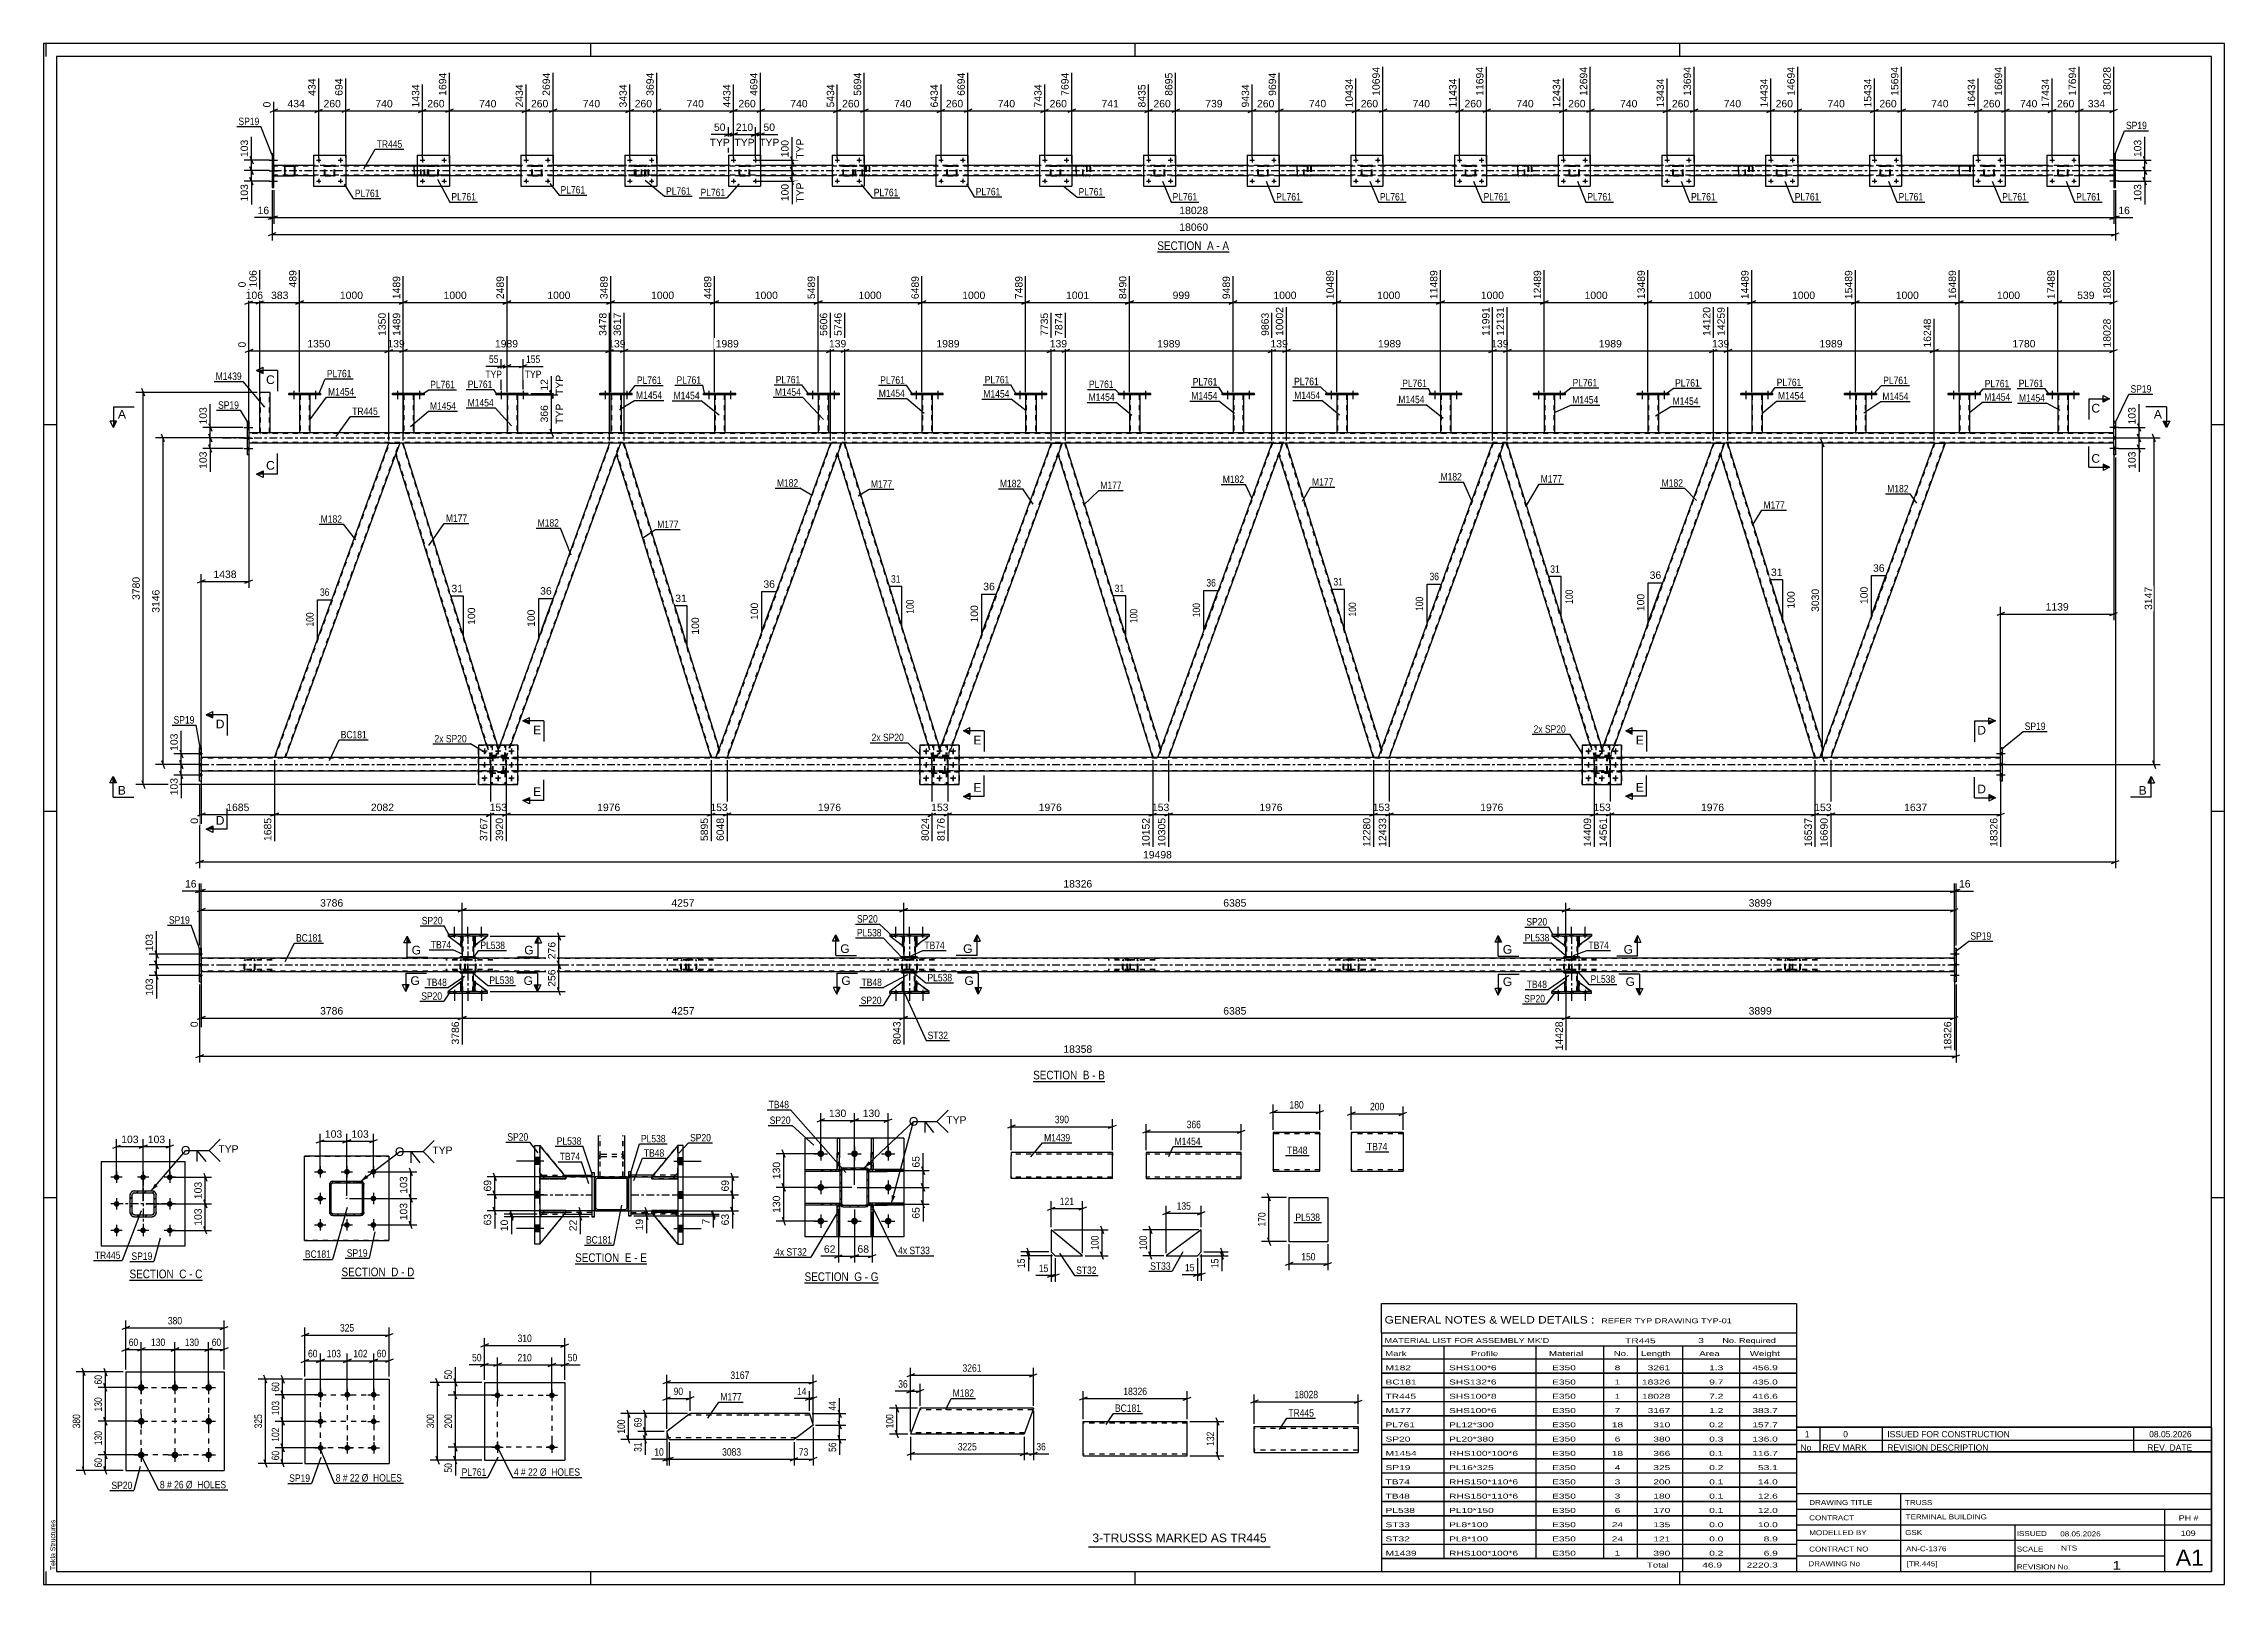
# Paper-space layout 'Layout1' of a CAD drawing. Header units: millimetres. Extents: x 0 to 841, y 0 to 594.
# The model-space entities are those that its viewports show. They can reach past a viewport. Long polylines and large blocks are cut down to what shows.
import ezdxf

# ---------------------------------------------------------------- set-up
doc = ezdxf.new("R2010")
doc.units = ezdxf.units.MM
doc.linetypes.add('DXK_LINE_DOT2', pattern=[3.9198, 1.9599, -1.9599])
doc.linetypes.add('DXK_LINE_DOT3', pattern=[5.9187, 2.979, -0.9799, 0.9799, -0.9799])
doc.layers.add('Viewport layer', color=7, linetype='Continuous', plot=False)
doc.styles.add('Arial', font='ARIAL.TTF', dxfattribs={"height": 0.2})
doc.styles.add('Arial Narrow', font='ARIALN.TTF', dxfattribs={"height": 0.2})

# ---------------------------------------------------------------- blocks, each defined once
blk = doc.blocks.new('Unknown-317662454-18 - 1230')
at = {"color": 6, "linetype": 'Continuous'}
blk.add_line((293.46, 116.19), (321.96, 116.19), dxfattribs=at)
at = {"color": 0, "linetype": 'Continuous'}
blk.add_wipeout([(311.57, 116.94), (311.57, 120.44), (293.46, 120.44), (293.46, 116.94)], dxfattribs=at)
blk.add_wipeout([(315.6, 116.94), (315.6, 120.44), (312.62, 120.44), (312.62, 116.94)], dxfattribs=at)
at = {"color": 7, "linetype": 'Continuous', "style": 'Arial Narrow'}
blk.add_text('SECTION ', height=3.34, dxfattribs=at).set_placement((293.46, 116.94))
at = {"color": 0, "linetype": 'Continuous'}
blk.add_wipeout([(317.93, 116.94), (317.93, 120.44), (316.65, 120.44), (316.65, 116.94)], dxfattribs=at)
blk.add_wipeout([(321.96, 116.94), (321.96, 120.44), (318.98, 120.44), (318.98, 116.94)], dxfattribs=at)
at = {"color": 7, "linetype": 'Continuous', "style": 'Arial Narrow'}
for s, p in [('G', (312.62, 116.94)), ('-', (316.65, 116.94)), ('G', (318.98, 116.94))]:
    blk.add_text(s, height=3.34, dxfattribs=at).set_placement(p)
blk = doc.blocks.new('Unknown-317662454-1113')
at = {"color": 5, "linetype": 'Continuous'}
for p, q in [((841, 594), (0, 594)), ((0, 594), (0, 0)), ((1, 589), (1, 594)), ((836, 589), (5, 589)), ((5, 589), (5, 5)), ((211, 589), (211, 594)), ((421, 589), (421, 594)), ((631, 589), (631, 594)), ((836, 5), (836, 589)), ((841, 0), (841, 594)), ((5, 447), (0, 447)), ((841, 447), (836, 447)), ((5, 298), (0, 298)), ((841, 298), (836, 298)), ((5, 149), (0, 149)), ((841, 149), (836, 149)), ((0, 0), (841, 0)), ((1, 0), (1, 5)), ((5, 5), (836, 5)), ((211, 0), (211, 5)), ((421, 0), (421, 5)), ((631, 0), (631, 5))]:
    blk.add_line(p, q, dxfattribs=at)
at = {"color": 174, "linetype": 'Continuous', "style": 'Arial'}
blk.add_text('Tekla Structures', height=1.9102, rotation=90, dxfattribs=at).set_placement((4.5, 5.5))
blk = doc.blocks.new('Unknown-317662454-12 - 1694')
at = {"color": 6, "linetype": 'Continuous'}
blk.add_line((429.51, 513.69), (457.15, 513.69), dxfattribs=at)
at = {"color": 0, "linetype": 'Continuous'}
blk.add_wipeout([(447.62, 514.44), (447.62, 517.94), (429.51, 517.94), (429.51, 514.44)], dxfattribs=at)
blk.add_wipeout([(451.22, 514.44), (451.22, 517.94), (448.67, 517.94), (448.67, 514.44)], dxfattribs=at)
at = {"color": 7, "linetype": 'Continuous', "style": 'Arial Narrow'}
blk.add_text('SECTION ', height=3.34, dxfattribs=at).set_placement((429.51, 514.44))
at = {"color": 0, "linetype": 'Continuous'}
blk.add_wipeout([(453.55, 514.44), (453.55, 517.94), (452.27, 517.94), (452.27, 514.44)], dxfattribs=at)
blk.add_wipeout([(457.15, 514.44), (457.15, 517.94), (454.6, 517.94), (454.6, 514.44)], dxfattribs=at)
at = {"color": 7, "linetype": 'Continuous', "style": 'Arial Narrow'}
for s, p in [('A', (448.67, 514.44)), ('-', (452.27, 514.44)), ('A', (454.6, 514.44))]:
    blk.add_text(s, height=3.34, dxfattribs=at).set_placement(p)
blk = doc.blocks.new('Unknown-317662454-13 - 5578')
at = {"color": 6, "linetype": 'Continuous'}
blk.add_line((33.14, 117.26), (61.21, 117.26), dxfattribs=at)
at = {"color": 0, "linetype": 'Continuous'}
blk.add_wipeout([(51.25, 118.01), (51.25, 121.51), (33.14, 121.51), (33.14, 118.01)], dxfattribs=at)
blk.add_wipeout([(55.07, 118.01), (55.07, 121.51), (52.3, 121.51), (52.3, 118.01)], dxfattribs=at)
at = {"color": 7, "linetype": 'Continuous', "style": 'Arial Narrow'}
blk.add_text('SECTION ', height=3.34, dxfattribs=at).set_placement((33.14, 118.01))
at = {"color": 0, "linetype": 'Continuous'}
blk.add_wipeout([(57.39, 118.01), (57.39, 121.51), (56.12, 121.51), (56.12, 118.01)], dxfattribs=at)
blk.add_wipeout([(61.21, 118.01), (61.21, 121.51), (58.44, 121.51), (58.44, 118.01)], dxfattribs=at)
at = {"color": 7, "linetype": 'Continuous', "style": 'Arial Narrow'}
for s, p in [('C', (52.3, 118.01)), ('-', (56.12, 118.01)), ('C', (58.44, 118.01))]:
    blk.add_text(s, height=3.34, dxfattribs=at).set_placement(p)
blk = doc.blocks.new('Unknown-317662454-15 - 5846')
at = {"color": 6, "linetype": 'Continuous'}
blk.add_line((204.98, 123.54), (232.62, 123.54), dxfattribs=at)
at = {"color": 0, "linetype": 'Continuous'}
blk.add_wipeout([(223.08, 124.29), (223.08, 127.79), (204.98, 127.79), (204.98, 124.29)], dxfattribs=at)
blk.add_wipeout([(226.69, 124.29), (226.69, 127.79), (224.13, 127.79), (224.13, 124.29)], dxfattribs=at)
at = {"color": 7, "linetype": 'Continuous', "style": 'Arial Narrow'}
blk.add_text('SECTION ', height=3.34, dxfattribs=at).set_placement((204.98, 124.29))
at = {"color": 0, "linetype": 'Continuous'}
blk.add_wipeout([(229.02, 124.29), (229.02, 127.79), (227.74, 127.79), (227.74, 124.29)], dxfattribs=at)
blk.add_wipeout([(232.62, 124.29), (232.62, 127.79), (230.07, 127.79), (230.07, 124.29)], dxfattribs=at)
at = {"color": 7, "linetype": 'Continuous', "style": 'Arial Narrow'}
for s, p in [('E', (224.13, 124.29)), ('E', (230.07, 124.29)), ('-', (227.74, 124.29))]:
    blk.add_text(s, height=3.34, dxfattribs=at).set_placement(p)
blk = doc.blocks.new('Unknown-317662454-16 - 5121')
at = {"color": 6, "linetype": 'Continuous'}
blk.add_line((114.88, 118.04), (142.95, 118.04), dxfattribs=at)
at = {"color": 0, "linetype": 'Continuous'}
blk.add_wipeout([(132.99, 118.79), (132.99, 122.29), (114.88, 122.29), (114.88, 118.79)], dxfattribs=at)
blk.add_wipeout([(136.81, 118.79), (136.81, 122.29), (134.04, 122.29), (134.04, 118.79)], dxfattribs=at)
at = {"color": 7, "linetype": 'Continuous', "style": 'Arial Narrow'}
blk.add_text('SECTION ', height=3.34, dxfattribs=at).set_placement((114.88, 118.79))
at = {"color": 0, "linetype": 'Continuous'}
blk.add_wipeout([(139.13, 118.79), (139.13, 122.29), (137.86, 122.29), (137.86, 118.79)], dxfattribs=at)
blk.add_wipeout([(142.95, 118.79), (142.95, 122.29), (140.18, 122.29), (140.18, 118.79)], dxfattribs=at)
at = {"color": 7, "linetype": 'Continuous', "style": 'Arial Narrow'}
for s, p in [('D', (134.04, 118.79)), ('-', (137.86, 118.79)), ('D', (140.18, 118.79))]:
    blk.add_text(s, height=3.34, dxfattribs=at).set_placement(p)
blk = doc.blocks.new('Unknown-317662454-17 - 4581')
at = {"color": 6, "linetype": 'Continuous'}
blk.add_line((381.6, 193.93), (409.25, 193.93), dxfattribs=at)
at = {"color": 0, "linetype": 'Continuous'}
blk.add_wipeout([(399.71, 194.68), (399.71, 198.18), (381.6, 198.18), (381.6, 194.68)], dxfattribs=at)
blk.add_wipeout([(403.32, 194.68), (403.32, 198.18), (400.76, 198.18), (400.76, 194.68)], dxfattribs=at)
at = {"color": 7, "linetype": 'Continuous', "style": 'Arial Narrow'}
blk.add_text('SECTION ', height=3.34, dxfattribs=at).set_placement((381.6, 194.68))
at = {"color": 0, "linetype": 'Continuous'}
blk.add_wipeout([(405.64, 194.68), (405.64, 198.18), (404.37, 198.18), (404.37, 194.68)], dxfattribs=at)
blk.add_wipeout([(409.25, 194.68), (409.25, 198.18), (406.69, 198.18), (406.69, 194.68)], dxfattribs=at)
at = {"color": 7, "linetype": 'Continuous', "style": 'Arial Narrow'}
for s, p in [('B', (400.76, 194.68)), ('-', (404.37, 194.68)), ('B', (406.69, 194.68))]:
    blk.add_text(s, height=3.34, dxfattribs=at).set_placement(p)
blk = doc.blocks.new('Part-317662454-1393 - 1230')
at = {"linetype": 'Continuous'}
h = blk.add_hatch(dxfattribs=at)
h.set_pattern_fill('', scale=0.7, style=0, pattern_type=0)
h.set_pattern_definition([(45, (319.881, 146.1353), (-1.57154, 1.57154), [])])
h.paths.add_polyline_path([(319.88, 139.73), (319.88, 146.14), (319.08, 146.14), (319.08, 139.73)])
at = {"color": 7, "linetype": 'DXK_LINE_DOT2'}
for p, q in [((319.08, 139.73), (319.08, 146.14)), ((319.08, 146.14), (319.88, 146.14)), ((319.08, 144.64), (319.88, 144.64)), ((319.88, 139.73), (319.88, 146.14))]:
    blk.add_line(p, q, dxfattribs=at)
at = {"color": 2, "linetype": 'Continuous'}
for p, q in [((319.08, 139.73), (319.08, 146.14)), ((319.08, 146.14), (319.88, 146.14)), ((319.88, 146.14), (319.88, 139.73)), ((319.08, 134.05), (319.08, 139.73)), ((319.88, 139.73), (319.08, 139.73)), ((319.88, 139.73), (319.88, 134.05)), ((319.88, 134.05), (319.08, 134.05))]:
    blk.add_line(p, q, dxfattribs=at)
blk = doc.blocks.new('Bolt-317662454-1279 - 1230')
at = {"linetype": 'Continuous'}
for points in [[(301, 166.04, -1), (298.4, 166.04, -1)], [(314, 166.04, -1), (311.4, 166.04, -1)], [(327, 166.04, -1), (324.4, 166.04, -1)], [(301, 153.04, -1), (298.4, 153.04, -1)], [(327, 153.04, -1), (324.4, 153.04, -1)], [(301, 140.04, -1), (298.4, 140.04, -1)], [(314, 140.04, -1), (311.4, 140.04, -1)], [(327, 140.04, -1), (324.4, 140.04, -1)]]:
    blk.add_hatch(color=1, dxfattribs=at).paths.add_polyline_path(points)
at = {"color": 1, "linetype": 'Continuous'}
for p, q in [((299.7, 168.64), (299.7, 163.44)), ((312.7, 168.64), (312.7, 163.44)), ((325.7, 168.64), (325.7, 163.44)), ((297.1, 166.04), (302.3, 166.04)), ((310.1, 166.04), (315.3, 166.04)), ((323.1, 166.04), (328.3, 166.04)), ((297.1, 153.04), (302.3, 153.04)), ((299.7, 155.64), (299.7, 150.44)), ((323.1, 153.04), (328.3, 153.04)), ((325.7, 155.64), (325.7, 150.44)), ((297.1, 140.04), (302.3, 140.04)), ((299.7, 142.64), (299.7, 137.44)), ((310.1, 140.04), (315.3, 140.04)), ((312.7, 142.64), (312.7, 137.44)), ((323.1, 140.04), (328.3, 140.04)), ((325.7, 142.64), (325.7, 137.44))]:
    blk.add_line(p, q, dxfattribs=at)
blk = doc.blocks.new('Part-317662454-1378 - 1230')
at = {"linetype": 'Continuous'}
h = blk.add_hatch(dxfattribs=at)
h.set_pattern_fill('', scale=0.7, style=0, pattern_type=0)
h.set_pattern_definition([(45, (318.1973, 146.743), (-1.57154, 1.57154), [])])
h.paths.add_polyline_path([(318.11, 146.28), (318.2, 146.74), (318.2, 159.34), (318.11, 159.8), (317.85, 160.19), (317.46, 160.45), (317, 160.54), (308.4, 160.54), (307.94, 160.45), (307.55, 160.19), (307.29, 159.8), (307.2, 159.34), (307.2, 146.74), (307.29, 146.28), (307.55, 145.89), (307.94, 145.63), (308.4, 145.54), (317, 145.54), (317.46, 145.63), (317.85, 145.89)])
h.paths.add_polyline_path([(317.23, 146.19), (317, 146.14), (308.4, 146.14), (308.17, 146.19), (307.97, 146.32), (307.84, 146.51), (307.8, 146.74), (307.8, 159.34), (307.84, 159.57), (307.97, 159.77), (308.17, 159.9), (308.4, 159.94), (317, 159.94), (317.23, 159.9), (317.42, 159.77), (317.55, 159.57), (317.6, 159.34), (317.6, 146.74), (317.55, 146.51), (317.42, 146.32)])
at = {"color": 7, "linetype": 'DXK_LINE_DOT2'}
for p, q in [((307.2, 159.34), (307.29, 159.8)), ((307.94, 160.45), (308.4, 160.54)), ((308.17, 159.9), (307.97, 159.77)), ((308.4, 159.94), (308.17, 159.9)), ((308.4, 160.54), (317, 160.54)), ((317, 159.94), (308.4, 159.94)), ((317, 160.54), (317.46, 160.45)), ((317.23, 159.9), (317, 159.94)), ((317.42, 159.77), (317.23, 159.9)), ((318.11, 159.8), (318.2, 159.34)), ((307.2, 146.74), (307.2, 159.34)), ((307.84, 159.57), (307.8, 159.34)), ((307.8, 146.74), (307.8, 159.34)), ((307.97, 159.77), (307.84, 159.57)), ((317.55, 159.57), (317.42, 159.77)), ((317.6, 159.34), (317.55, 159.57)), ((317.6, 146.74), (317.6, 159.34)), ((318.2, 146.74), (318.2, 159.34)), ((307.29, 146.28), (307.2, 146.74)), ((307.8, 146.74), (307.84, 146.51)), ((307.84, 146.51), (307.97, 146.32)), ((308.4, 145.54), (307.94, 145.63)), ((307.97, 146.32), (308.17, 146.19)), ((308.17, 146.19), (308.4, 146.14)), ((308.4, 146.14), (317, 146.14)), ((308.4, 145.54), (317, 145.54)), ((317, 146.14), (317.23, 146.19)), ((317.46, 145.63), (317, 145.54)), ((317.23, 146.19), (317.42, 146.32)), ((317.42, 146.32), (317.55, 146.51)), ((317.55, 146.51), (317.6, 146.74)), ((318.2, 146.74), (318.11, 146.28))]:
    blk.add_line(p, q, dxfattribs=at)
at = {"color": 2, "linetype": 'Continuous'}
for p, q in [((307.29, 159.8), (307.2, 159.34)), ((308.4, 160.54), (307.94, 160.45)), ((307.97, 159.77), (308.17, 159.9)), ((308.17, 159.9), (308.4, 159.94)), ((308.4, 160.54), (317, 160.54)), ((308.4, 159.94), (317, 159.94)), ((317.46, 160.45), (317, 160.54)), ((317, 159.94), (317.23, 159.9)), ((317.23, 159.9), (317.42, 159.77)), ((318.2, 159.34), (318.11, 159.8)), ((307.2, 146.74), (307.2, 159.34)), ((307.8, 159.34), (307.84, 159.57)), ((307.8, 146.74), (307.8, 159.34)), ((307.84, 159.57), (307.97, 159.77)), ((317.42, 159.77), (317.55, 159.57)), ((317.55, 159.57), (317.6, 159.34)), ((317.6, 146.74), (317.6, 159.34)), ((318.2, 146.74), (318.2, 159.34)), ((307.2, 146.74), (307.29, 146.28)), ((307.84, 146.51), (307.8, 146.74)), ((307.97, 146.32), (307.84, 146.51)), ((307.94, 145.63), (308.4, 145.54)), ((308.17, 146.19), (307.97, 146.32)), ((308.4, 146.14), (308.17, 146.19)), ((308.4, 146.14), (317, 146.14)), ((308.4, 145.54), (317, 145.54)), ((317.23, 146.19), (317, 146.14)), ((317, 145.54), (317.46, 145.63)), ((317.42, 146.32), (317.23, 146.19)), ((317.55, 146.51), (317.42, 146.32)), ((317.6, 146.74), (317.55, 146.51)), ((318.11, 146.28), (318.2, 146.74))]:
    blk.add_line(p, q, dxfattribs=at)
at = {"color": 7, "linetype": 'DXK_LINE_DOT3'}
blk.add_line((312.7, 153.04), (312.7, 153.04), dxfattribs=at)
at = {"color": 7, "linetype": 'DXK_LINE_DOT2'}
for centre, start, end in [((308.4, 159.34), 112.5, 157.5), ((317, 159.34), 22.5, 67.5), ((308.4, 146.74), 202.5, 247.5), ((317, 146.74), 292.5, 337.5)]:
    blk.add_arc(centre, 1.2, start, end, dxfattribs=at)
at = {"color": 2, "linetype": 'Continuous'}
for centre, start, end in [((308.4, 159.34), 112.5, 157.5), ((317, 159.34), 22.5, 67.5), ((308.4, 146.74), 202.5, 247.5), ((317, 146.74), 292.5, 337.5)]:
    blk.add_arc(centre, 1.2, start, end, dxfattribs=at)
blk = doc.blocks.new('Part-317662454-1418 - 1230')
at = {"linetype": 'Continuous'}
h = blk.add_hatch(dxfattribs=at)
h.set_pattern_fill('', scale=0.7, style=0, pattern_type=0)
h.set_pattern_definition([(45, (307.1972, 159.946), (-1.57154, 1.57154), [])])
h.paths.add_polyline_path([(307.2, 159.15), (307.2, 159.95), (300.04, 159.95), (300.04, 159.15)])
at = {"color": 2, "linetype": 'Continuous'}
for p, q in [((293.7, 159.15), (293.7, 159.95)), ((293.7, 159.95), (300.04, 159.95)), ((300.04, 159.95), (307.2, 159.95)), ((300.04, 159.15), (300.04, 159.95)), ((307.2, 159.95), (307.2, 159.15)), ((300.04, 159.15), (293.7, 159.15)), ((307.2, 159.15), (300.04, 159.15))]:
    blk.add_line(p, q, dxfattribs=at)
at = {"color": 7, "linetype": 'DXK_LINE_DOT2'}
for p, q in [((300.04, 159.95), (307.2, 159.95)), ((305.7, 159.15), (305.7, 159.95)), ((307.2, 159.95), (307.2, 159.15)), ((307.2, 159.15), (300.04, 159.15))]:
    blk.add_line(p, q, dxfattribs=at)
blk = doc.blocks.new('Part-317662454-1354 - 1230')
at = {"linetype": 'Continuous'}
h = blk.add_hatch(dxfattribs=at)
h.set_pattern_fill('', scale=0.7, style=0, pattern_type=0)
h.set_pattern_definition([(45, (325.3546, 159.9457), (-1.57154, 1.57154), [])])
h.paths.add_polyline_path([(325.35, 159.15), (325.35, 159.95), (318.2, 159.95), (318.2, 159.15)])
at = {"color": 7, "linetype": 'DXK_LINE_DOT2'}
for p, q in [((325.35, 159.95), (318.2, 159.95)), ((318.2, 159.95), (318.2, 159.15)), ((319.7, 159.15), (319.7, 159.95)), ((325.35, 159.15), (318.2, 159.15))]:
    blk.add_line(p, q, dxfattribs=at)
at = {"color": 2, "linetype": 'Continuous'}
for p, q in [((325.35, 159.95), (318.2, 159.95)), ((318.2, 159.95), (318.2, 159.15)), ((331.7, 159.95), (325.35, 159.95)), ((325.35, 159.15), (325.35, 159.95)), ((331.7, 159.15), (331.7, 159.95)), ((318.2, 159.15), (325.35, 159.15)), ((331.7, 159.15), (325.35, 159.15))]:
    blk.add_line(p, q, dxfattribs=at)
blk = doc.blocks.new('Part-317662454-1338 - 1230')
at = {"color": 2, "linetype": 'Continuous'}
for p, q in [((331.7, 172.04), (293.7, 172.04)), ((293.7, 134.04), (293.7, 172.04)), ((331.7, 172.04), (331.7, 134.04)), ((331.7, 134.04), (293.7, 134.04))]:
    blk.add_line(p, q, dxfattribs=at)
blk = doc.blocks.new('Part-317662454-1398 - 1230')
at = {"linetype": 'Continuous'}
h = blk.add_hatch(dxfattribs=at)
h.set_pattern_fill('', scale=0.7, style=0, pattern_type=0)
h.set_pattern_definition([(45, (306.8816, 146.1353), (-1.57154, 1.57154), [])])
h.paths.add_polyline_path([(306.88, 139.73), (306.88, 146.14), (306.08, 146.14), (306.08, 139.73)])
at = {"color": 7, "linetype": 'DXK_LINE_DOT2'}
for p, q in [((306.08, 139.73), (306.08, 146.14)), ((306.08, 146.14), (306.88, 146.14)), ((306.08, 144.64), (306.88, 144.64)), ((306.88, 139.73), (306.88, 146.14))]:
    blk.add_line(p, q, dxfattribs=at)
at = {"color": 2, "linetype": 'Continuous'}
for p, q in [((306.08, 139.73), (306.08, 146.14)), ((306.08, 146.14), (306.88, 146.14)), ((306.88, 146.14), (306.88, 139.73)), ((306.08, 134.05), (306.08, 139.73)), ((306.88, 139.73), (306.08, 139.73)), ((306.88, 139.73), (306.88, 134.05)), ((306.88, 134.05), (306.08, 134.05))]:
    blk.add_line(p, q, dxfattribs=at)
blk = doc.blocks.new('Part-317662454-1403 - 1230')
at = {"linetype": 'Continuous'}
h = blk.add_hatch(dxfattribs=at)
h.set_pattern_fill('', scale=0.7, style=0, pattern_type=0)
h.set_pattern_definition([(45, (319.8816, 166.356), (-1.57154, 1.57154), [])])
h.paths.add_polyline_path([(319.88, 159.94), (319.88, 166.36), (319.08, 166.36), (319.08, 159.94)])
at = {"color": 2, "linetype": 'Continuous'}
for p, q in [((319.08, 172.05), (319.08, 166.36)), ((319.08, 172.05), (319.88, 172.05)), ((319.88, 172.05), (319.88, 166.36)), ((319.08, 159.94), (319.08, 166.36)), ((319.88, 166.36), (319.08, 166.36)), ((319.08, 159.94), (319.88, 159.94)), ((319.88, 159.94), (319.88, 166.36))]:
    blk.add_line(p, q, dxfattribs=at)
at = {"color": 7, "linetype": 'DXK_LINE_DOT2'}
for p, q in [((319.08, 166.36), (319.08, 159.94)), ((319.08, 161.44), (319.88, 161.44)), ((319.08, 159.94), (319.88, 159.94)), ((319.88, 166.36), (319.88, 159.94))]:
    blk.add_line(p, q, dxfattribs=at)
blk = doc.blocks.new('Part-317662454-1408 - 1230')
at = {"linetype": 'Continuous'}
h = blk.add_hatch(dxfattribs=at)
h.set_pattern_fill('', scale=0.7, style=0, pattern_type=0)
h.set_pattern_definition([(45, (306.8822, 166.356), (-1.57154, 1.57154), [])])
h.paths.add_polyline_path([(306.88, 159.94), (306.88, 166.36), (306.08, 166.36), (306.08, 159.94)])
at = {"color": 2, "linetype": 'Continuous'}
for p, q in [((306.08, 172.05), (306.08, 166.36)), ((306.08, 172.05), (306.88, 172.05)), ((306.88, 172.05), (306.88, 166.36)), ((306.08, 159.94), (306.08, 166.36)), ((306.88, 166.36), (306.08, 166.36)), ((306.08, 159.94), (306.88, 159.94)), ((306.88, 159.94), (306.88, 166.36))]:
    blk.add_line(p, q, dxfattribs=at)
at = {"color": 7, "linetype": 'DXK_LINE_DOT2'}
for p, q in [((306.08, 166.36), (306.08, 159.94)), ((306.08, 161.44), (306.88, 161.44)), ((306.08, 159.94), (306.88, 159.94)), ((306.88, 166.36), (306.88, 159.94))]:
    blk.add_line(p, q, dxfattribs=at)
blk = doc.blocks.new('Part-317662454-1413 - 1230')
at = {"linetype": 'Continuous'}
h = blk.add_hatch(dxfattribs=at)
h.set_pattern_fill('', scale=0.7, style=0, pattern_type=0)
h.set_pattern_definition([(45, (307.1972, 146.946), (-1.57154, 1.57154), [])])
h.paths.add_polyline_path([(307.2, 146.15), (307.2, 146.95), (300.04, 146.95), (300.04, 146.15)])
at = {"color": 2, "linetype": 'Continuous'}
for p, q in [((293.7, 146.15), (293.7, 146.95)), ((293.7, 146.95), (300.04, 146.95)), ((300.04, 146.15), (293.7, 146.15)), ((300.04, 146.95), (307.2, 146.95)), ((300.04, 146.15), (300.04, 146.95)), ((307.2, 146.15), (300.04, 146.15)), ((307.2, 146.95), (307.2, 146.15))]:
    blk.add_line(p, q, dxfattribs=at)
at = {"color": 7, "linetype": 'DXK_LINE_DOT2'}
for p, q in [((300.04, 146.95), (307.2, 146.95)), ((307.2, 146.15), (300.04, 146.15)), ((305.7, 146.15), (305.7, 146.95)), ((307.2, 146.95), (307.2, 146.15))]:
    blk.add_line(p, q, dxfattribs=at)
blk = doc.blocks.new('Part-317662454-1423 - 1230')
at = {"linetype": 'Continuous'}
h = blk.add_hatch(dxfattribs=at)
h.set_pattern_fill('', scale=0.7, style=0, pattern_type=0)
h.set_pattern_definition([(45, (325.3546, 146.9457), (-1.57154, 1.57154), [])])
h.paths.add_polyline_path([(325.35, 146.15), (325.35, 146.95), (318.2, 146.95), (318.2, 146.15)])
at = {"color": 7, "linetype": 'DXK_LINE_DOT2'}
for p, q in [((325.35, 146.95), (318.2, 146.95)), ((318.2, 146.95), (318.2, 146.15)), ((325.35, 146.15), (318.2, 146.15)), ((319.7, 146.15), (319.7, 146.95))]:
    blk.add_line(p, q, dxfattribs=at)
at = {"color": 2, "linetype": 'Continuous'}
for p, q in [((325.35, 146.95), (318.2, 146.95)), ((318.2, 146.95), (318.2, 146.15)), ((318.2, 146.15), (325.35, 146.15)), ((331.7, 146.95), (325.35, 146.95)), ((325.35, 146.15), (325.35, 146.95)), ((331.7, 146.15), (325.35, 146.15)), ((331.7, 146.15), (331.7, 146.95))]:
    blk.add_line(p, q, dxfattribs=at)
blk = doc.blocks.new('Part-317662454-6157 - 6151')
at = {"color": 2, "linetype": 'Continuous'}
for p, q in [((337.98, 67.88), (334.34, 57.88)), ((357.98, 67.88), (337.98, 67.88)), ((381.72, 67.88), (358.08, 67.88)), ((381.69, 67.79), (378.08, 57.88)), ((381.72, 67.88), (381.69, 67.79)), ((357.98, 57.88), (334.34, 57.88)), ((378.08, 57.88), (358.08, 57.88))]:
    blk.add_line(p, q, dxfattribs=at)
at = {"color": 7, "linetype": 'DXK_LINE_DOT2'}
for p, q in [((357.98, 67.28), (337.76, 67.28)), ((381.5, 67.28), (358.08, 67.28)), ((334.56, 58.48), (334.58, 58.53)), ((357.98, 58.48), (334.56, 58.48)), ((378.3, 58.48), (358.08, 58.48)), ((378.3, 58.48), (378.32, 58.53))]:
    blk.add_line(p, q, dxfattribs=at)
blk = doc.blocks.new('Bolt-317662454-2870 - 2855')
at = {"linetype": 'Continuous'}
for points in [[(176.07, 458.6), (176.95, 458.6), (176.95, 459.08), (176.07, 459.08)], [(184.47, 458.6), (185.35, 458.6), (185.35, 459.08), (184.47, 459.08)]]:
    blk.add_hatch(color=1, dxfattribs=at).paths.add_polyline_path(points)
at = {"color": 1, "linetype": 'Continuous'}
for p, q in [((176.07, 459.08), (176.07, 458.6)), ((176.51, 460.08), (176.51, 456.96)), ((176.95, 459.08), (176.95, 458.6)), ((184.47, 459.08), (184.47, 458.6)), ((184.91, 460.08), (184.91, 456.96)), ((185.35, 459.08), (185.35, 458.6))]:
    blk.add_line(p, q, dxfattribs=at)
blk = doc.blocks.new('Bolt-317662454-2878 - 2855')
at = {"linetype": 'Continuous'}
for points in [[(60.74, 319.76), (60.74, 320.64), (60.1, 320.64), (60.1, 319.76)], [(60.74, 319.76), (60.74, 320.64), (60.1, 320.64), (60.1, 319.76)], [(60.74, 319.76), (60.74, 320.64), (60.1, 320.64), (60.1, 319.76)], [(60.74, 315.64), (60.74, 316.52), (60.1, 316.52), (60.1, 315.64)], [(60.74, 315.64), (60.74, 316.52), (60.1, 316.52), (60.1, 315.64)], [(60.74, 311.56), (60.74, 312.44), (60.1, 312.44), (60.1, 311.56)], [(60.74, 311.56), (60.74, 312.44), (60.1, 312.44), (60.1, 311.56)], [(60.74, 311.56), (60.74, 312.44), (60.1, 312.44), (60.1, 311.56)]]:
    blk.add_hatch(color=1, dxfattribs=at).paths.add_polyline_path(points)
at = {"color": 1, "linetype": 'Continuous'}
for p, q in [((61.26, 320.2), (57.94, 320.2)), ((61.26, 320.2), (57.94, 320.2)), ((61.26, 320.2), (57.94, 320.2)), ((60.74, 320.64), (60.1, 320.64)), ((60.74, 320.64), (60.1, 320.64)), ((60.74, 320.64), (60.1, 320.64)), ((60.74, 319.76), (60.1, 319.76)), ((60.74, 319.76), (60.1, 319.76)), ((60.74, 319.76), (60.1, 319.76)), ((61.26, 316.08), (57.94, 316.08)), ((61.26, 316.08), (57.94, 316.08)), ((61.26, 312), (57.94, 312)), ((61.26, 312), (57.94, 312)), ((61.26, 312), (57.94, 312)), ((60.74, 316.52), (60.1, 316.52)), ((60.74, 316.52), (60.1, 316.52)), ((60.74, 315.64), (60.1, 315.64)), ((60.74, 315.64), (60.1, 315.64)), ((60.74, 312.44), (60.1, 312.44)), ((60.74, 312.44), (60.1, 312.44)), ((60.74, 312.44), (60.1, 312.44)), ((60.74, 311.56), (60.1, 311.56)), ((60.74, 311.56), (60.1, 311.56)), ((60.74, 311.56), (60.1, 311.56))]:
    blk.add_line(p, q, dxfattribs=at)
blk = doc.blocks.new('Part-317662454-3252 - 2855')
at = {"color": 7, "linetype": 'DXK_LINE_DOT2'}
for p, q in [((182.87, 313.52), (177.47, 313.52)), ((177.47, 313.52), (177.47, 313.2)), ((177.47, 313.2), (182.87, 313.2)), ((178.07, 313.2), (178.07, 313.52)), ((182.87, 313.2), (182.87, 313.52))]:
    blk.add_line(p, q, dxfattribs=at)
blk = doc.blocks.new('Bolt-317662454-2857 - 2855')
at = {"linetype": 'Continuous'}
for points in [[(736.07, 458.6), (736.95, 458.6), (736.95, 459.08), (736.07, 459.08)], [(744.47, 458.6), (745.35, 458.6), (745.35, 459.08), (744.47, 459.08)]]:
    blk.add_hatch(color=1, dxfattribs=at).paths.add_polyline_path(points)
at = {"color": 1, "linetype": 'Continuous'}
for p, q in [((736.07, 459.08), (736.07, 458.6)), ((736.51, 460.08), (736.51, 456.96)), ((736.95, 459.08), (736.95, 458.6)), ((744.47, 459.08), (744.47, 458.6)), ((744.91, 460.08), (744.91, 456.96)), ((745.35, 459.08), (745.35, 458.6))]:
    blk.add_line(p, q, dxfattribs=at)
blk = doc.blocks.new('Bolt-317662454-2868 - 2855')
at = {"linetype": 'Continuous'}
for points in [[(96.07, 458.6), (96.95, 458.6), (96.95, 459.08), (96.07, 459.08)], [(104.47, 458.6), (105.35, 458.6), (105.35, 459.08), (104.47, 459.08)]]:
    blk.add_hatch(color=1, dxfattribs=at).paths.add_polyline_path(points)
at = {"color": 1, "linetype": 'Continuous'}
for p, q in [((96.07, 459.08), (96.07, 458.6)), ((96.51, 460.08), (96.51, 456.96)), ((96.95, 459.08), (96.95, 458.6)), ((104.47, 459.08), (104.47, 458.6)), ((104.91, 460.08), (104.91, 456.96)), ((105.35, 459.08), (105.35, 458.6))]:
    blk.add_line(p, q, dxfattribs=at)
blk = doc.blocks.new('Bolt-317662454-2869 - 2855')
at = {"linetype": 'Continuous'}
for points in [[(96.07, 458.6), (96.95, 458.6), (96.95, 459.08), (96.07, 459.08)], [(104.47, 458.6), (105.35, 458.6), (105.35, 459.08), (104.47, 459.08)]]:
    blk.add_hatch(color=1, dxfattribs=at).paths.add_polyline_path(points)
at = {"color": 1, "linetype": 'Continuous'}
for p, q in [((96.07, 459.08), (96.07, 458.6)), ((96.51, 460.08), (96.51, 456.96)), ((96.95, 459.08), (96.95, 458.6)), ((104.47, 459.08), (104.47, 458.6)), ((104.91, 460.08), (104.91, 456.96)), ((105.35, 459.08), (105.35, 458.6))]:
    blk.add_line(p, q, dxfattribs=at)
blk = doc.blocks.new('Bolt-317662454-2871 - 2855')
at = {"linetype": 'Continuous'}
for points in [[(656.07, 458.6), (656.95, 458.6), (656.95, 459.08), (656.07, 459.08)], [(664.47, 458.6), (665.35, 458.6), (665.35, 459.08), (664.47, 459.08)]]:
    blk.add_hatch(color=1, dxfattribs=at).paths.add_polyline_path(points)
at = {"color": 1, "linetype": 'Continuous'}
for p, q in [((656.07, 459.08), (656.07, 458.6)), ((656.51, 460.08), (656.51, 456.96)), ((656.95, 459.08), (656.95, 458.6)), ((664.47, 459.08), (664.47, 458.6)), ((664.91, 460.08), (664.91, 456.96)), ((665.35, 459.08), (665.35, 458.6))]:
    blk.add_line(p, q, dxfattribs=at)
blk = doc.blocks.new('Bolt-317662454-2872 - 2855')
at = {"linetype": 'Continuous'}
for points in [[(616.07, 458.6), (616.95, 458.6), (616.95, 459.08), (616.07, 459.08)], [(624.47, 458.6), (625.35, 458.6), (625.35, 459.08), (624.47, 459.08)]]:
    blk.add_hatch(color=1, dxfattribs=at).paths.add_polyline_path(points)
at = {"color": 1, "linetype": 'Continuous'}
for p, q in [((616.07, 459.08), (616.07, 458.6)), ((616.51, 460.08), (616.51, 456.96)), ((616.95, 459.08), (616.95, 458.6)), ((624.47, 459.08), (624.47, 458.6)), ((624.91, 460.08), (624.91, 456.96)), ((625.35, 459.08), (625.35, 458.6))]:
    blk.add_line(p, q, dxfattribs=at)
blk = doc.blocks.new('Bolt-317662454-2873 - 2855')
at = {"linetype": 'Continuous'}
for points in [[(616.07, 458.6), (616.95, 458.6), (616.95, 459.08), (616.07, 459.08)], [(624.47, 458.6), (625.35, 458.6), (625.35, 459.08), (624.47, 459.08)]]:
    blk.add_hatch(color=1, dxfattribs=at).paths.add_polyline_path(points)
at = {"color": 1, "linetype": 'Continuous'}
for p, q in [((616.07, 459.08), (616.07, 458.6)), ((616.51, 460.08), (616.51, 456.96)), ((616.95, 459.08), (616.95, 458.6)), ((624.47, 459.08), (624.47, 458.6)), ((624.91, 460.08), (624.91, 456.96)), ((625.35, 459.08), (625.35, 458.6))]:
    blk.add_line(p, q, dxfattribs=at)
blk = doc.blocks.new('Bolt-317662454-2874 - 2855')
at = {"linetype": 'Continuous'}
for points in [[(216.07, 458.6), (216.95, 458.6), (216.95, 459.08), (216.07, 459.08)], [(224.47, 458.6), (225.35, 458.6), (225.35, 459.08), (224.47, 459.08)]]:
    blk.add_hatch(color=1, dxfattribs=at).paths.add_polyline_path(points)
at = {"color": 1, "linetype": 'Continuous'}
for p, q in [((216.07, 459.08), (216.07, 458.6)), ((216.51, 460.08), (216.51, 456.96)), ((216.95, 459.08), (216.95, 458.6)), ((224.47, 459.08), (224.47, 458.6)), ((224.91, 460.08), (224.91, 456.96)), ((225.35, 459.08), (225.35, 458.6))]:
    blk.add_line(p, q, dxfattribs=at)
blk = doc.blocks.new('Bolt-317662454-2875 - 2855')
at = {"linetype": 'Continuous'}
for points in [[(216.07, 458.6), (216.95, 458.6), (216.95, 459.08), (216.07, 459.08)], [(224.47, 458.6), (225.35, 458.6), (225.35, 459.08), (224.47, 459.08)]]:
    blk.add_hatch(color=1, dxfattribs=at).paths.add_polyline_path(points)
at = {"color": 1, "linetype": 'Continuous'}
for p, q in [((216.07, 459.08), (216.07, 458.6)), ((216.51, 460.08), (216.51, 456.96)), ((216.95, 459.08), (216.95, 458.6)), ((224.47, 459.08), (224.47, 458.6)), ((224.91, 460.08), (224.91, 456.96)), ((225.35, 459.08), (225.35, 458.6))]:
    blk.add_line(p, q, dxfattribs=at)
blk = doc.blocks.new('Bolt-317662454-2876 - 2855')
at = {"linetype": 'Continuous'}
for points in [[(256.07, 458.6), (256.95, 458.6), (256.95, 459.08), (256.07, 459.08)], [(264.47, 458.6), (265.35, 458.6), (265.35, 459.08), (264.47, 459.08)]]:
    blk.add_hatch(color=1, dxfattribs=at).paths.add_polyline_path(points)
at = {"color": 1, "linetype": 'Continuous'}
for p, q in [((256.07, 459.08), (256.07, 458.6)), ((256.51, 460.08), (256.51, 456.96)), ((256.95, 459.08), (256.95, 458.6)), ((264.47, 459.08), (264.47, 458.6)), ((264.91, 460.08), (264.91, 456.96)), ((265.35, 459.08), (265.35, 458.6))]:
    blk.add_line(p, q, dxfattribs=at)
blk = doc.blocks.new('Bolt-317662454-3152 - 2855')
at = {"linetype": 'Continuous'}
for points in [[(336.07, 458.6), (336.95, 458.6), (336.95, 459.08), (336.07, 459.08)], [(344.47, 458.6), (345.35, 458.6), (345.35, 459.08), (344.47, 459.08)]]:
    blk.add_hatch(color=1, dxfattribs=at).paths.add_polyline_path(points)
at = {"color": 1, "linetype": 'Continuous'}
for p, q in [((336.07, 459.08), (336.07, 458.6)), ((336.51, 460.08), (336.51, 456.96)), ((336.95, 459.08), (336.95, 458.6)), ((344.47, 459.08), (344.47, 458.6)), ((344.91, 460.08), (344.91, 456.96)), ((345.35, 459.08), (345.35, 458.6))]:
    blk.add_line(p, q, dxfattribs=at)
blk = doc.blocks.new('Bolt-317662454-2877 - 2855')
at = {"color": 1, "linetype": 'Continuous'}
for p, q in [((169.03, 321.16), (169.72, 321.16)), ((170.07, 322.2), (170.07, 321.51)), ((170.07, 320.12), (170.07, 320.81)), ((171.11, 321.16), (170.42, 321.16)), ((174.23, 321.16), (174.92, 321.16)), ((175.27, 322.2), (175.27, 321.51)), ((175.27, 320.12), (175.27, 320.81)), ((176.31, 321.16), (175.62, 321.16)), ((179.43, 321.16), (180.12, 321.16)), ((180.47, 322.2), (180.47, 321.51)), ((180.47, 320.12), (180.47, 320.81)), ((181.51, 321.16), (180.82, 321.16)), ((169.03, 315.96), (169.72, 315.96)), ((170.07, 317), (170.07, 316.31)), ((170.07, 314.92), (170.07, 315.61)), ((170.07, 311.8), (170.07, 311.11)), ((171.11, 315.96), (170.42, 315.96)), ((175.27, 311.8), (175.27, 311.11)), ((179.43, 315.96), (180.12, 315.96)), ((180.47, 317), (180.47, 316.31)), ((180.47, 314.92), (180.47, 315.61)), ((180.47, 311.8), (180.47, 311.11)), ((181.51, 315.96), (180.82, 315.96)), ((169.03, 310.76), (169.72, 310.76)), ((170.07, 309.72), (170.07, 310.41)), ((171.11, 310.76), (170.42, 310.76)), ((174.23, 310.76), (174.92, 310.76)), ((175.27, 309.72), (175.27, 310.41)), ((176.31, 310.76), (175.62, 310.76)), ((179.43, 310.76), (180.12, 310.76)), ((180.47, 309.72), (180.47, 310.41)), ((181.51, 310.76), (180.82, 310.76))]:
    blk.add_line(p, q, dxfattribs=at)
blk = doc.blocks.new('Part-317662454-3286 - 2855')
at = {"color": 2, "linetype": 'Continuous'}
for p, q in [((307.67, 439.96), (306.12, 435.71)), ((308.98, 439.96), (307.67, 439.96)), ((345.26, 323.56), (308.98, 439.96)), ((341.07, 323.56), (306.12, 435.71))]:
    blk.add_line(p, q, dxfattribs=at)
at = {"color": 7, "linetype": 'DXK_LINE_DOT2'}
for p, q in [((345.55, 321.84), (308.73, 439.96)), ((342.83, 318.74), (306.25, 436.08)), ((341.07, 323.56), (342.58, 318.74)), ((344.42, 318.74), (345.69, 322.21)), ((345.69, 322.21), (345.26, 323.56)), ((342.58, 318.74), (344.42, 318.74))]:
    blk.add_line(p, q, dxfattribs=at)
blk = doc.blocks.new('Part-317662454-2943 - 2855')
at = {"color": 2, "linetype": 'Continuous'}
for p, q in [((83.38, 459.56), (83.38, 459.56)), ((83.38, 443.96), (83.38, 459.56)), ((83.38, 459.56), (83.42, 459.56)), ((83.42, 459.56), (83.52, 459.56)), ((83.52, 459.56), (83.68, 459.56)), ((87.08, 459.56), (83.68, 459.56)), ((87.08, 459.56), (87.24, 459.56)), ((87.24, 459.56), (87.34, 459.56)), ((87.34, 459.56), (87.38, 459.56)), ((87.38, 459.56), (87.38, 459.56)), ((87.38, 443.96), (87.38, 459.56)), ((83.38, 443.96), (83.38, 443.96)), ((83.42, 443.96), (83.38, 443.96)), ((83.52, 443.96), (83.42, 443.96)), ((83.68, 443.96), (83.52, 443.96)), ((87.08, 443.96), (83.68, 443.96)), ((87.24, 443.96), (87.08, 443.96)), ((87.34, 443.96), (87.24, 443.96)), ((87.38, 443.96), (87.34, 443.96)), ((87.38, 443.96), (87.38, 443.96))]:
    blk.add_line(p, q, dxfattribs=at)
at = {"color": 7, "linetype": 'DXK_LINE_DOT2'}
for p, q in [((83.38, 443.96), (83.38, 459.56)), ((83.42, 459.56), (83.38, 459.56)), ((83.52, 459.56), (83.42, 459.56)), ((83.64, 459.56), (83.52, 459.56)), ((83.62, 443.96), (83.62, 459.56)), ((83.62, 443.96), (83.62, 459.56)), ((83.62, 459.56), (83.62, 459.56)), ((83.62, 459.56), (83.64, 459.56)), ((83.62, 459.56), (83.64, 459.56)), ((87.08, 459.56), (83.64, 459.56)), ((86.99, 459.56), (83.64, 459.56)), ((83.64, 459.56), (83.68, 459.56)), ((83.68, 459.56), (83.69, 459.56)), ((83.69, 459.56), (83.77, 459.56)), ((87.07, 459.56), (83.77, 459.56)), ((87.07, 459.56), (86.99, 459.56)), ((87.12, 459.56), (87.07, 459.56)), ((87.07, 459.56), (87.12, 459.56)), ((87.24, 459.56), (87.08, 459.56)), ((87.14, 459.56), (87.12, 459.56)), ((87.12, 459.56), (87.14, 459.56)), ((87.14, 443.96), (87.14, 459.56)), ((87.14, 443.96), (87.14, 459.56)), ((87.14, 459.56), (87.14, 459.56)), ((87.34, 459.56), (87.24, 459.56)), ((87.38, 459.56), (87.34, 459.56)), ((87.38, 443.96), (87.38, 459.56)), ((83.38, 443.96), (83.42, 443.96)), ((83.42, 443.96), (83.52, 443.96)), ((83.52, 443.96), (83.68, 443.96)), ((83.62, 443.96), (83.62, 443.96)), ((83.64, 443.96), (83.62, 443.96)), ((83.62, 443.96), (83.64, 443.96)), ((83.69, 443.96), (83.64, 443.96)), ((83.64, 443.96), (83.68, 443.96)), ((87.08, 443.96), (83.68, 443.96)), ((83.68, 443.96), (83.69, 443.96)), ((86.99, 443.96), (83.69, 443.96)), ((83.69, 443.96), (83.77, 443.96)), ((87.07, 443.96), (83.77, 443.96)), ((87.07, 443.96), (86.99, 443.96)), ((87.12, 443.96), (87.07, 443.96)), ((87.07, 443.96), (87.12, 443.96)), ((87.08, 443.96), (87.24, 443.96)), ((87.14, 443.96), (87.12, 443.96)), ((87.12, 443.96), (87.14, 443.96)), ((87.14, 443.96), (87.14, 443.96)), ((87.24, 443.96), (87.34, 443.96)), ((87.34, 443.96), (87.38, 443.96))]:
    blk.add_line(p, q, dxfattribs=at)
blk = doc.blocks.new('Bolt-317662454-2879 - 2855')
at = {"linetype": 'Continuous'}
for points in [[(798.98, 445.62), (798.98, 446.5), (798.34, 446.5), (798.34, 445.62)], [(798.98, 445.62), (798.98, 446.5), (798.34, 446.5), (798.34, 445.62)], [(798.98, 445.62), (798.98, 446.5), (798.34, 446.5), (798.34, 445.62)], [(798.98, 441.5), (798.98, 442.38), (798.34, 442.38), (798.34, 441.5)], [(798.98, 441.5), (798.98, 442.38), (798.34, 442.38), (798.34, 441.5)], [(798.98, 437.42), (798.98, 438.3), (798.34, 438.3), (798.34, 437.42)], [(798.98, 437.42), (798.98, 438.3), (798.34, 438.3), (798.34, 437.42)], [(798.98, 437.42), (798.98, 438.3), (798.34, 438.3), (798.34, 437.42)]]:
    blk.add_hatch(color=1, dxfattribs=at).paths.add_polyline_path(points)
at = {"color": 1, "linetype": 'Continuous'}
for p, q in [((800.14, 446.06), (796.82, 446.06)), ((800.14, 446.06), (796.82, 446.06)), ((800.14, 446.06), (796.82, 446.06)), ((798.98, 446.5), (798.34, 446.5)), ((798.98, 446.5), (798.34, 446.5)), ((798.98, 446.5), (798.34, 446.5)), ((800.14, 441.94), (796.82, 441.94)), ((800.14, 441.94), (796.82, 441.94)), ((800.14, 437.86), (796.82, 437.86)), ((800.14, 437.86), (796.82, 437.86)), ((800.14, 437.86), (796.82, 437.86)), ((798.98, 445.62), (798.34, 445.62)), ((798.98, 445.62), (798.34, 445.62)), ((798.98, 445.62), (798.34, 445.62)), ((798.98, 442.38), (798.34, 442.38)), ((798.98, 442.38), (798.34, 442.38)), ((798.98, 441.5), (798.34, 441.5)), ((798.98, 441.5), (798.34, 441.5)), ((798.98, 438.3), (798.34, 438.3)), ((798.98, 438.3), (798.34, 438.3)), ((798.98, 438.3), (798.34, 438.3)), ((798.98, 437.42), (798.34, 437.42)), ((798.98, 437.42), (798.34, 437.42)), ((798.98, 437.42), (798.34, 437.42))]:
    blk.add_line(p, q, dxfattribs=at)
blk = doc.blocks.new('Bolt-317662454-2880 - 2855')
at = {"linetype": 'Continuous'}
for points in [[(79.16, 445.62), (79.16, 446.5), (78.52, 446.5), (78.52, 445.62)], [(79.16, 445.62), (79.16, 446.5), (78.52, 446.5), (78.52, 445.62)], [(79.16, 445.62), (79.16, 446.5), (78.52, 446.5), (78.52, 445.62)], [(79.16, 441.5), (79.16, 442.38), (78.52, 442.38), (78.52, 441.5)], [(79.16, 441.5), (79.16, 442.38), (78.52, 442.38), (78.52, 441.5)], [(79.16, 437.42), (79.16, 438.3), (78.52, 438.3), (78.52, 437.42)], [(79.16, 437.42), (79.16, 438.3), (78.52, 438.3), (78.52, 437.42)], [(79.16, 437.42), (79.16, 438.3), (78.52, 438.3), (78.52, 437.42)]]:
    blk.add_hatch(color=1, dxfattribs=at).paths.add_polyline_path(points)
at = {"color": 1, "linetype": 'Continuous'}
for p, q in [((77.36, 446.06), (80.68, 446.06)), ((77.36, 446.06), (80.68, 446.06)), ((77.36, 446.06), (80.68, 446.06)), ((78.52, 446.5), (79.16, 446.5)), ((78.52, 446.5), (79.16, 446.5)), ((78.52, 446.5), (79.16, 446.5)), ((77.36, 441.94), (80.68, 441.94)), ((77.36, 441.94), (80.68, 441.94)), ((77.36, 437.86), (80.68, 437.86)), ((77.36, 437.86), (80.68, 437.86)), ((77.36, 437.86), (80.68, 437.86)), ((78.52, 445.62), (79.16, 445.62)), ((78.52, 445.62), (79.16, 445.62)), ((78.52, 445.62), (79.16, 445.62)), ((78.52, 442.38), (79.16, 442.38)), ((78.52, 442.38), (79.16, 442.38)), ((78.52, 441.5), (79.16, 441.5)), ((78.52, 441.5), (79.16, 441.5)), ((78.52, 438.3), (79.16, 438.3)), ((78.52, 438.3), (79.16, 438.3)), ((78.52, 438.3), (79.16, 438.3)), ((78.52, 437.42), (79.16, 437.42)), ((78.52, 437.42), (79.16, 437.42)), ((78.52, 437.42), (79.16, 437.42))]:
    blk.add_line(p, q, dxfattribs=at)
blk = doc.blocks.new('Bolt-317662454-2955 - 2855')
at = {"linetype": 'Continuous'}
for points in [[(416.12, 458.6), (417, 458.6), (417, 459.08), (416.12, 459.08)], [(424.52, 458.6), (425.4, 458.6), (425.4, 459.08), (424.52, 459.08)]]:
    blk.add_hatch(color=1, dxfattribs=at).paths.add_polyline_path(points)
at = {"color": 1, "linetype": 'Continuous'}
for p, q in [((416.12, 459.08), (416.12, 458.6)), ((416.56, 460.08), (416.56, 456.96)), ((417, 459.08), (417, 458.6)), ((424.52, 459.08), (424.52, 458.6)), ((424.96, 460.08), (424.96, 456.96)), ((425.4, 459.08), (425.4, 458.6))]:
    blk.add_line(p, q, dxfattribs=at)
blk = doc.blocks.new('Part-317662454-2959 - 2855')
at = {"color": 2, "linetype": 'Continuous'}
for p, q in [((598.3, 323.56), (598.3, 323.56)), ((598.62, 323.56), (598.3, 323.56)), ((598.62, 323.56), (598.62, 323.56))]:
    blk.add_line(p, q, dxfattribs=at)
at = {"color": 7, "linetype": 'DXK_LINE_DOT2'}
for p, q in [((598.3, 318.72), (598.3, 323.56)), ((598.62, 318.72), (598.62, 323.56)), ((598.3, 319.32), (598.62, 319.32)), ((598.62, 318.72), (598.3, 318.72))]:
    blk.add_line(p, q, dxfattribs=at)
blk = doc.blocks.new('Part-317662454-2895 - 2855')
at = {"color": 2, "linetype": 'Continuous'}
for p, q in [((298.71, 458.6), (298.71, 443.96)), ((302.71, 458.6), (302.71, 443.96)), ((298.75, 443.96), (298.71, 443.96)), ((298.85, 443.96), (298.75, 443.96)), ((299.01, 443.96), (298.85, 443.96)), ((302.42, 443.96), (299.01, 443.96)), ((302.57, 443.96), (302.42, 443.96)), ((302.68, 443.96), (302.57, 443.96)), ((302.71, 443.96), (302.68, 443.96))]:
    blk.add_line(p, q, dxfattribs=at)
at = {"color": 7, "linetype": 'DXK_LINE_DOT2'}
for p, q in [((298.71, 458.6), (298.71, 458.6)), ((298.71, 458.6), (298.71, 458.6)), ((298.71, 458.6), (298.71, 458.6)), ((298.75, 458.6), (298.71, 458.6)), ((298.71, 458.6), (298.75, 458.6)), ((298.85, 458.6), (298.75, 458.6)), ((298.75, 458.6), (298.85, 458.6)), ((299.01, 458.6), (298.85, 458.6)), ((298.85, 458.6), (299.01, 458.6)), ((298.95, 458.6), (298.95, 458.6)), ((298.95, 458.6), (298.95, 443.96)), ((298.97, 458.6), (298.95, 458.6)), ((298.95, 458.6), (298.97, 458.6)), ((299.02, 458.6), (298.97, 458.6)), ((298.97, 458.6), (299.02, 458.6)), ((302.42, 458.6), (299.01, 458.6)), ((302.42, 458.6), (299.01, 458.6)), ((302.32, 458.6), (299.02, 458.6)), ((299.02, 458.6), (299.1, 458.6)), ((302.4, 458.6), (299.1, 458.6)), ((302.4, 458.6), (302.32, 458.6)), ((302.45, 458.6), (302.4, 458.6)), ((302.4, 458.6), (302.45, 458.6)), ((302.42, 458.6), (302.57, 458.6)), ((302.57, 458.6), (302.42, 458.6)), ((302.47, 458.6), (302.45, 458.6)), ((302.45, 458.6), (302.47, 458.6)), ((302.47, 458.6), (302.47, 458.6)), ((302.47, 458.6), (302.47, 443.96)), ((302.57, 458.6), (302.68, 458.6)), ((302.68, 458.6), (302.57, 458.6)), ((302.68, 458.6), (302.71, 458.6)), ((302.71, 458.6), (302.68, 458.6)), ((302.71, 458.6), (302.71, 458.6)), ((302.71, 458.6), (302.71, 458.6)), ((302.71, 458.6), (302.71, 458.6)), ((298.71, 443.96), (298.75, 443.96)), ((298.75, 443.96), (298.85, 443.96)), ((298.85, 443.96), (299.01, 443.96)), ((298.97, 443.96), (298.95, 443.96)), ((298.95, 443.96), (298.97, 443.96)), ((299.02, 443.96), (298.97, 443.96)), ((298.97, 443.96), (299.01, 443.96)), ((302.42, 443.96), (299.01, 443.96)), ((299.01, 443.96), (299.02, 443.96)), ((302.32, 443.96), (299.02, 443.96)), ((299.02, 443.96), (299.1, 443.96)), ((302.4, 443.96), (299.1, 443.96)), ((302.4, 443.96), (302.32, 443.96)), ((302.45, 443.96), (302.4, 443.96)), ((302.4, 443.96), (302.45, 443.96)), ((302.42, 443.96), (302.57, 443.96)), ((302.47, 443.96), (302.45, 443.96)), ((302.45, 443.96), (302.47, 443.96)), ((302.57, 443.96), (302.68, 443.96)), ((302.68, 443.96), (302.71, 443.96))]:
    blk.add_line(p, q, dxfattribs=at)
blk = doc.blocks.new('Part-317662454-3197 - 2855')
at = {"color": 7, "linetype": 'DXK_LINE_DOT2'}
for p, q in [((348.54, 319.5), (342.54, 319.5)), ((342.54, 312.7), (342.54, 319.5)), ((348.54, 312.7), (342.54, 312.7)), ((348.54, 312.7), (348.54, 319.5))]:
    blk.add_line(p, q, dxfattribs=at)
blk = doc.blocks.new('Part-317662454-2960 - 2855')
at = {"color": 7, "linetype": 'DXK_LINE_DOT2'}
for p, q in [((178.14, 313.2), (177.82, 313.2)), ((177.82, 313.2), (177.83, 308.36)), ((177.82, 312.6), (178.14, 312.6)), ((178.14, 313.2), (178.15, 308.36)), ((177.83, 308.36), (178.15, 308.36))]:
    blk.add_line(p, q, dxfattribs=at)
blk = doc.blocks.new('Bolt-317662454-2964 - 2855')
at = {"linetype": 'Continuous'}
for points in [[(576.07, 458.6), (576.95, 458.6), (576.95, 459.08), (576.07, 459.08)], [(584.47, 458.6), (585.35, 458.6), (585.35, 459.08), (584.47, 459.08)]]:
    blk.add_hatch(color=1, dxfattribs=at).paths.add_polyline_path(points)
at = {"color": 1, "linetype": 'Continuous'}
for p, q in [((576.07, 459.08), (576.07, 458.6)), ((576.51, 460.08), (576.51, 456.96)), ((576.95, 459.08), (576.95, 458.6)), ((584.47, 459.08), (584.47, 458.6)), ((584.91, 460.08), (584.91, 456.96)), ((585.35, 459.08), (585.35, 458.6))]:
    blk.add_line(p, q, dxfattribs=at)
blk = doc.blocks.new('Part-317662454-2900 - 2855')
at = {"color": 2, "linetype": 'Continuous'}
for p, q in [((98.71, 458.6), (98.71, 443.96)), ((102.71, 458.6), (102.71, 443.96)), ((98.75, 443.96), (98.71, 443.96)), ((98.85, 443.96), (98.75, 443.96)), ((99.01, 443.96), (98.85, 443.96)), ((102.42, 443.96), (99.01, 443.96)), ((102.57, 443.96), (102.42, 443.96)), ((102.68, 443.96), (102.57, 443.96)), ((102.71, 443.96), (102.68, 443.96))]:
    blk.add_line(p, q, dxfattribs=at)
at = {"color": 7, "linetype": 'DXK_LINE_DOT2'}
for p, q in [((98.71, 458.6), (98.71, 458.6)), ((98.71, 458.6), (98.71, 458.6)), ((98.71, 458.6), (98.71, 458.6)), ((98.75, 458.6), (98.71, 458.6)), ((98.71, 458.6), (98.75, 458.6)), ((98.85, 458.6), (98.75, 458.6)), ((98.75, 458.6), (98.85, 458.6)), ((99.01, 458.6), (98.85, 458.6)), ((98.85, 458.6), (99.01, 458.6)), ((98.95, 458.6), (98.95, 458.6)), ((98.95, 458.6), (98.95, 443.96)), ((98.97, 458.6), (98.95, 458.6)), ((98.95, 458.6), (98.97, 458.6)), ((99.02, 458.6), (98.97, 458.6)), ((98.97, 458.6), (99.02, 458.6)), ((102.42, 458.6), (99.01, 458.6)), ((102.42, 458.6), (99.01, 458.6)), ((102.32, 458.6), (99.02, 458.6)), ((99.02, 458.6), (99.1, 458.6)), ((102.4, 458.6), (99.1, 458.6)), ((102.4, 458.6), (102.32, 458.6)), ((102.45, 458.6), (102.4, 458.6)), ((102.4, 458.6), (102.45, 458.6)), ((102.42, 458.6), (102.57, 458.6)), ((102.57, 458.6), (102.42, 458.6)), ((102.47, 458.6), (102.45, 458.6)), ((102.45, 458.6), (102.47, 458.6)), ((102.47, 458.6), (102.47, 458.6)), ((102.47, 458.6), (102.47, 443.96)), ((102.57, 458.6), (102.68, 458.6)), ((102.68, 458.6), (102.57, 458.6)), ((102.68, 458.6), (102.71, 458.6)), ((102.71, 458.6), (102.68, 458.6)), ((102.71, 458.6), (102.71, 458.6)), ((102.71, 458.6), (102.71, 458.6)), ((102.71, 458.6), (102.71, 458.6)), ((98.71, 443.96), (98.75, 443.96)), ((98.75, 443.96), (98.85, 443.96)), ((98.85, 443.96), (99.01, 443.96)), ((98.97, 443.96), (98.95, 443.96)), ((98.95, 443.96), (98.97, 443.96)), ((99.02, 443.96), (98.97, 443.96)), ((98.97, 443.96), (99.01, 443.96)), ((102.42, 443.96), (99.01, 443.96)), ((99.01, 443.96), (99.02, 443.96)), ((102.32, 443.96), (99.02, 443.96)), ((99.02, 443.96), (99.1, 443.96)), ((102.4, 443.96), (99.1, 443.96)), ((102.4, 443.96), (102.32, 443.96)), ((102.45, 443.96), (102.4, 443.96)), ((102.4, 443.96), (102.45, 443.96)), ((102.42, 443.96), (102.57, 443.96)), ((102.47, 443.96), (102.45, 443.96)), ((102.45, 443.96), (102.47, 443.96)), ((102.57, 443.96), (102.68, 443.96)), ((102.68, 443.96), (102.71, 443.96))]:
    blk.add_line(p, q, dxfattribs=at)
blk = doc.blocks.new('Bolt-317662454-2965 - 2855')
at = {"linetype": 'Continuous'}
for points in [[(576.07, 458.6), (576.95, 458.6), (576.95, 459.08), (576.07, 459.08)], [(584.47, 458.6), (585.35, 458.6), (585.35, 459.08), (584.47, 459.08)]]:
    blk.add_hatch(color=1, dxfattribs=at).paths.add_polyline_path(points)
at = {"color": 1, "linetype": 'Continuous'}
for p, q in [((576.07, 459.08), (576.07, 458.6)), ((576.51, 460.08), (576.51, 456.96)), ((576.95, 459.08), (576.95, 458.6)), ((584.47, 459.08), (584.47, 458.6)), ((584.91, 460.08), (584.91, 456.96)), ((585.35, 459.08), (585.35, 458.6))]:
    blk.add_line(p, q, dxfattribs=at)
blk = doc.blocks.new('Bolt-317662454-2969 - 2855')
at = {"linetype": 'Continuous'}
for points in [[(256.07, 458.6), (256.95, 458.6), (256.95, 459.08), (256.07, 459.08)], [(264.47, 458.6), (265.35, 458.6), (265.35, 459.08), (264.47, 459.08)]]:
    blk.add_hatch(color=1, dxfattribs=at).paths.add_polyline_path(points)
at = {"color": 1, "linetype": 'Continuous'}
for p, q in [((256.07, 459.08), (256.07, 458.6)), ((256.51, 460.08), (256.51, 456.96)), ((256.95, 459.08), (256.95, 458.6)), ((264.47, 459.08), (264.47, 458.6)), ((264.91, 460.08), (264.91, 456.96)), ((265.35, 459.08), (265.35, 458.6))]:
    blk.add_line(p, q, dxfattribs=at)
blk = doc.blocks.new('Part-317662454-2905 - 2855')
at = {"color": 2, "linetype": 'Continuous'}
for p, q in [((772.59, 458.6), (772.59, 459.08)), ((784.99, 459.08), (772.59, 459.08)), ((784.99, 458.6), (772.59, 458.6)), ((784.99, 458.6), (784.99, 459.08))]:
    blk.add_line(p, q, dxfattribs=at)
blk = doc.blocks.new('Bolt-317662454-2970 - 2855')
at = {"linetype": 'Continuous'}
for points in [[(296.07, 458.6), (296.95, 458.6), (296.95, 459.08), (296.07, 459.08)], [(304.47, 458.6), (305.35, 458.6), (305.35, 459.08), (304.47, 459.08)]]:
    blk.add_hatch(color=1, dxfattribs=at).paths.add_polyline_path(points)
at = {"color": 1, "linetype": 'Continuous'}
for p, q in [((296.07, 459.08), (296.07, 458.6)), ((296.51, 460.08), (296.51, 456.96)), ((296.95, 459.08), (296.95, 458.6)), ((304.47, 459.08), (304.47, 458.6)), ((304.91, 460.08), (304.91, 456.96)), ((305.35, 459.08), (305.35, 458.6))]:
    blk.add_line(p, q, dxfattribs=at)
blk = doc.blocks.new('Part-317662454-3115 - 2855')
at = {"color": 7, "linetype": 'DXK_LINE_DOT2'}
for p, q in [((178.27, 319.36), (172.27, 319.36)), ((172.27, 312.56), (172.27, 319.36)), ((178.27, 312.56), (172.27, 312.56)), ((178.27, 312.56), (178.27, 319.36))]:
    blk.add_line(p, q, dxfattribs=at)
blk = doc.blocks.new('Part-317662454-3079 - 2855')
at = {"color": 2, "linetype": 'Continuous'}
for p, q in [((458.71, 458.6), (458.71, 443.96)), ((462.71, 458.6), (462.71, 443.96)), ((458.75, 443.96), (458.71, 443.96)), ((458.85, 443.96), (458.75, 443.96)), ((459.01, 443.96), (458.85, 443.96)), ((462.42, 443.96), (459.01, 443.96)), ((462.57, 443.96), (462.42, 443.96)), ((462.68, 443.96), (462.57, 443.96)), ((462.71, 443.96), (462.68, 443.96))]:
    blk.add_line(p, q, dxfattribs=at)
at = {"color": 7, "linetype": 'DXK_LINE_DOT2'}
for p, q in [((458.71, 458.6), (458.71, 458.6)), ((458.71, 458.6), (458.71, 458.6)), ((458.71, 458.6), (458.71, 458.6)), ((458.75, 458.6), (458.71, 458.6)), ((458.71, 458.6), (458.75, 458.6)), ((458.85, 458.6), (458.75, 458.6)), ((458.75, 458.6), (458.85, 458.6)), ((459.01, 458.6), (458.85, 458.6)), ((458.85, 458.6), (459.01, 458.6)), ((458.95, 458.6), (458.95, 458.6)), ((458.95, 458.6), (458.95, 443.96)), ((458.97, 458.6), (458.95, 458.6)), ((458.95, 458.6), (458.97, 458.6)), ((459.02, 458.6), (458.97, 458.6)), ((458.97, 458.6), (459.02, 458.6)), ((462.42, 458.6), (459.01, 458.6)), ((462.42, 458.6), (459.01, 458.6)), ((462.32, 458.6), (459.02, 458.6)), ((459.02, 458.6), (459.1, 458.6)), ((462.4, 458.6), (459.1, 458.6)), ((462.4, 458.6), (462.32, 458.6)), ((462.45, 458.6), (462.4, 458.6)), ((462.4, 458.6), (462.45, 458.6)), ((462.42, 458.6), (462.57, 458.6)), ((462.57, 458.6), (462.42, 458.6)), ((462.47, 458.6), (462.45, 458.6)), ((462.45, 458.6), (462.47, 458.6)), ((462.47, 458.6), (462.47, 458.6)), ((462.47, 458.6), (462.47, 443.96)), ((462.57, 458.6), (462.68, 458.6)), ((462.68, 458.6), (462.57, 458.6)), ((462.68, 458.6), (462.71, 458.6)), ((462.71, 458.6), (462.68, 458.6)), ((462.71, 458.6), (462.71, 458.6)), ((462.71, 458.6), (462.71, 458.6)), ((462.71, 458.6), (462.71, 458.6)), ((458.71, 443.96), (458.75, 443.96)), ((458.75, 443.96), (458.85, 443.96)), ((458.85, 443.96), (459.01, 443.96)), ((458.97, 443.96), (458.95, 443.96)), ((458.95, 443.96), (458.97, 443.96)), ((459.02, 443.96), (458.97, 443.96)), ((458.97, 443.96), (459.01, 443.96)), ((462.42, 443.96), (459.01, 443.96)), ((459.01, 443.96), (459.02, 443.96)), ((462.32, 443.96), (459.02, 443.96)), ((459.02, 443.96), (459.1, 443.96)), ((462.4, 443.96), (459.1, 443.96)), ((462.4, 443.96), (462.32, 443.96)), ((462.45, 443.96), (462.4, 443.96)), ((462.4, 443.96), (462.45, 443.96)), ((462.42, 443.96), (462.57, 443.96)), ((462.47, 443.96), (462.45, 443.96)), ((462.45, 443.96), (462.47, 443.96)), ((462.57, 443.96), (462.68, 443.96)), ((462.68, 443.96), (462.71, 443.96))]:
    blk.add_line(p, q, dxfattribs=at)
blk = doc.blocks.new('Bolt-317662454-2974 - 2855')
at = {"linetype": 'Continuous'}
for points in [[(736.07, 458.6), (736.95, 458.6), (736.95, 459.08), (736.07, 459.08)], [(744.47, 458.6), (745.35, 458.6), (745.35, 459.08), (744.47, 459.08)]]:
    blk.add_hatch(color=1, dxfattribs=at).paths.add_polyline_path(points)
at = {"color": 1, "linetype": 'Continuous'}
for p, q in [((736.07, 459.08), (736.07, 458.6)), ((736.51, 460.08), (736.51, 456.96)), ((736.95, 459.08), (736.95, 458.6)), ((744.47, 459.08), (744.47, 458.6)), ((744.91, 460.08), (744.91, 456.96)), ((745.35, 459.08), (745.35, 458.6))]:
    blk.add_line(p, q, dxfattribs=at)
blk = doc.blocks.new('Part-317662454-2910 - 2855')
at = {"color": 2, "linetype": 'Continuous'}
for p, q in [((776.79, 458.6), (776.79, 443.96)), ((780.79, 458.6), (780.79, 443.96)), ((776.82, 443.96), (776.79, 443.96)), ((776.93, 443.96), (776.82, 443.96)), ((777.08, 443.96), (776.93, 443.96)), ((780.49, 443.96), (777.08, 443.96)), ((780.64, 443.96), (780.49, 443.96)), ((780.75, 443.96), (780.64, 443.96)), ((780.79, 443.96), (780.75, 443.96))]:
    blk.add_line(p, q, dxfattribs=at)
at = {"color": 7, "linetype": 'DXK_LINE_DOT2'}
for p, q in [((776.79, 458.6), (776.79, 458.6)), ((776.79, 458.6), (776.79, 458.6)), ((776.79, 458.6), (776.79, 458.6)), ((776.82, 458.6), (776.79, 458.6)), ((776.79, 458.6), (776.82, 458.6)), ((776.93, 458.6), (776.82, 458.6)), ((776.82, 458.6), (776.93, 458.6)), ((777.08, 458.6), (776.93, 458.6)), ((776.93, 458.6), (777.08, 458.6)), ((777.03, 458.6), (777.03, 458.6)), ((777.03, 458.6), (777.03, 443.96)), ((777.04, 458.6), (777.03, 458.6)), ((777.03, 458.6), (777.04, 458.6)), ((777.1, 458.6), (777.04, 458.6)), ((777.04, 458.6), (777.1, 458.6)), ((780.49, 458.6), (777.08, 458.6)), ((780.49, 458.6), (777.08, 458.6)), ((780.4, 458.6), (777.1, 458.6)), ((777.1, 458.6), (777.17, 458.6)), ((780.47, 458.6), (777.17, 458.6)), ((780.47, 458.6), (780.4, 458.6)), ((780.53, 458.6), (780.47, 458.6)), ((780.47, 458.6), (780.53, 458.6)), ((780.49, 458.6), (780.64, 458.6)), ((780.64, 458.6), (780.49, 458.6)), ((780.55, 458.6), (780.53, 458.6)), ((780.53, 458.6), (780.55, 458.6)), ((780.55, 458.6), (780.55, 458.6)), ((780.55, 458.6), (780.55, 443.96)), ((780.64, 458.6), (780.75, 458.6)), ((780.75, 458.6), (780.64, 458.6)), ((780.75, 458.6), (780.79, 458.6)), ((780.79, 458.6), (780.75, 458.6)), ((780.79, 458.6), (780.79, 458.6)), ((780.79, 458.6), (780.79, 458.6)), ((780.79, 458.6), (780.79, 458.6)), ((776.79, 443.96), (776.82, 443.96)), ((776.82, 443.96), (776.93, 443.96)), ((776.93, 443.96), (777.08, 443.96)), ((777.04, 443.96), (777.03, 443.96)), ((777.03, 443.96), (777.04, 443.96)), ((777.1, 443.96), (777.04, 443.96)), ((777.04, 443.96), (777.08, 443.96)), ((780.49, 443.96), (777.08, 443.96)), ((777.08, 443.96), (777.1, 443.96)), ((780.4, 443.96), (777.1, 443.96)), ((777.1, 443.96), (777.17, 443.96)), ((780.53, 443.96), (777.17, 443.96)), ((780.47, 443.96), (780.4, 443.96)), ((780.53, 443.96), (780.47, 443.96)), ((780.49, 443.96), (780.64, 443.96)), ((780.55, 443.96), (780.53, 443.96)), ((780.53, 443.96), (780.55, 443.96)), ((780.64, 443.96), (780.75, 443.96)), ((780.75, 443.96), (780.79, 443.96))]:
    blk.add_line(p, q, dxfattribs=at)
blk = doc.blocks.new('Part-317662454-2975 - 2855')
at = {"color": 7, "linetype": 'DXK_LINE_DOT2'}
for p, q in [((598.74, 313.52), (593.34, 313.52)), ((593.34, 313.52), (593.34, 313.2)), ((598.74, 313.2), (593.34, 313.2)), ((598.14, 313.2), (598.14, 313.52)), ((598.74, 313.2), (598.74, 313.52))]:
    blk.add_line(p, q, dxfattribs=at)
blk = doc.blocks.new('Part-317662454-3218 - 2855')
at = {"color": 2, "linetype": 'Continuous'}
for p, q in [((563.07, 439.96), (561.52, 435.71)), ((564.39, 439.96), (563.07, 439.96)), ((600.67, 323.56), (564.39, 439.96)), ((596.48, 323.56), (561.52, 435.71))]:
    blk.add_line(p, q, dxfattribs=at)
at = {"color": 7, "linetype": 'DXK_LINE_DOT2'}
for p, q in [((600.95, 321.84), (564.14, 439.96)), ((598.23, 318.74), (561.66, 436.08)), ((596.48, 323.56), (597.98, 318.74)), ((599.83, 318.74), (601.09, 322.21)), ((601.09, 322.21), (600.67, 323.56)), ((597.98, 318.74), (599.83, 318.74))]:
    blk.add_line(p, q, dxfattribs=at)
blk = doc.blocks.new('Part-317662454-2915 - 2855')
at = {"color": 2, "linetype": 'Continuous'}
for p, q in [((734.51, 458.6), (734.51, 459.08)), ((746.91, 459.08), (734.51, 459.08)), ((746.91, 458.6), (734.51, 458.6)), ((746.91, 458.6), (746.91, 459.08))]:
    blk.add_line(p, q, dxfattribs=at)
blk = doc.blocks.new('Bolt-317662454-2916 - 2855')
at = {"linetype": 'Continuous'}
for points in [[(696.07, 458.6), (696.95, 458.6), (696.95, 459.08), (696.07, 459.08)], [(704.47, 458.6), (705.35, 458.6), (705.35, 459.08), (704.47, 459.08)]]:
    blk.add_hatch(color=1, dxfattribs=at).paths.add_polyline_path(points)
at = {"color": 1, "linetype": 'Continuous'}
for p, q in [((696.07, 459.08), (696.07, 458.6)), ((696.51, 460.08), (696.51, 456.96)), ((696.95, 459.08), (696.95, 458.6)), ((704.47, 459.08), (704.47, 458.6)), ((704.91, 460.08), (704.91, 456.96)), ((705.35, 459.08), (705.35, 458.6))]:
    blk.add_line(p, q, dxfattribs=at)
blk = doc.blocks.new('Part-317662454-3256 - 2855')
at = {"color": 2, "linetype": 'Continuous'}
for p, q in [((172.63, 323.56), (172.63, 323.56)), ((172.95, 323.56), (172.63, 323.56)), ((172.95, 323.56), (172.95, 323.56))]:
    blk.add_line(p, q, dxfattribs=at)
at = {"color": 7, "linetype": 'DXK_LINE_DOT2'}
for p, q in [((172.63, 318.72), (172.63, 323.56)), ((172.95, 318.72), (172.95, 323.56)), ((172.63, 319.32), (172.95, 319.32)), ((172.95, 318.72), (172.63, 318.72))]:
    blk.add_line(p, q, dxfattribs=at)
blk = doc.blocks.new('Bolt-317662454-2917 - 2855')
at = {"linetype": 'Continuous'}
for points in [[(696.07, 458.6), (696.95, 458.6), (696.95, 459.08), (696.07, 459.08)], [(704.47, 458.6), (705.35, 458.6), (705.35, 459.08), (704.47, 459.08)]]:
    blk.add_hatch(color=1, dxfattribs=at).paths.add_polyline_path(points)
at = {"color": 1, "linetype": 'Continuous'}
for p, q in [((696.07, 459.08), (696.07, 458.6)), ((696.51, 460.08), (696.51, 456.96)), ((696.95, 459.08), (696.95, 458.6)), ((704.47, 459.08), (704.47, 458.6)), ((704.91, 460.08), (704.91, 456.96)), ((705.35, 459.08), (705.35, 458.6))]:
    blk.add_line(p, q, dxfattribs=at)
blk = doc.blocks.new('Bolt-317662454-2918 - 2855')
at = {"linetype": 'Continuous'}
for points in [[(656.07, 458.6), (656.95, 458.6), (656.95, 459.08), (656.07, 459.08)], [(664.47, 458.6), (665.35, 458.6), (665.35, 459.08), (664.47, 459.08)]]:
    blk.add_hatch(color=1, dxfattribs=at).paths.add_polyline_path(points)
at = {"color": 1, "linetype": 'Continuous'}
for p, q in [((656.07, 459.08), (656.07, 458.6)), ((656.51, 460.08), (656.51, 456.96)), ((656.95, 459.08), (656.95, 458.6)), ((664.47, 459.08), (664.47, 458.6)), ((664.91, 460.08), (664.91, 456.96)), ((665.35, 459.08), (665.35, 458.6))]:
    blk.add_line(p, q, dxfattribs=at)
blk = doc.blocks.new('Part-317662454-2923 - 2855')
at = {"color": 7, "linetype": 'DXK_LINE_DOT3'}
for p, q in [((69.16, 441.96), (69.26, 441.96)), ((69.36, 441.96), (764.49, 441.96)), ((764.59, 441.96), (808.34, 441.96))]:
    blk.add_line(p, q, dxfattribs=at)
at = {"color": 2, "linetype": 'Continuous'}
for p, q in [((83.38, 443.96), (79.16, 443.96)), ((133.14, 439.96), (79.16, 439.96)), ((98.71, 443.96), (87.38, 443.96)), ((138.71, 443.96), (102.71, 443.96)), ((218.27, 439.96), (138.72, 439.96)), ((178.71, 443.96), (142.71, 443.96)), ((218.71, 443.96), (182.71, 443.96)), ((258.71, 443.96), (222.71, 443.96)), ((303.41, 439.96), (223.85, 439.96)), ((298.71, 443.96), (262.71, 443.96)), ((338.71, 443.96), (302.71, 443.96)), ((388.54, 439.96), (308.98, 439.96)), ((378.71, 443.96), (342.71, 443.96)), ((418.76, 443.96), (382.71, 443.96)), ((473.68, 439.96), (394.12, 439.96)), ((458.71, 443.96), (422.76, 443.96)), ((498.71, 443.96), (462.71, 443.96)), ((558.81, 439.96), (479.25, 439.96)), ((538.71, 443.96), (502.71, 443.96)), ((578.71, 443.96), (542.71, 443.96)), ((643.95, 439.96), (564.39, 439.96)), ((618.71, 443.96), (582.71, 443.96)), ((658.71, 443.96), (622.71, 443.96)), ((729.08, 439.96), (649.52, 439.96)), ((698.71, 443.96), (662.71, 443.96)), ((738.71, 443.96), (702.71, 443.96)), ((764.49, 439.96), (733.34, 439.96)), ((764.49, 443.96), (742.71, 443.96)), ((776.79, 443.96), (764.59, 443.96)), ((798.34, 439.96), (764.59, 439.96)), ((798.34, 443.96), (780.79, 443.96))]:
    blk.add_line(p, q, dxfattribs=at)
at = {"color": 7, "linetype": 'DXK_LINE_DOT2'}
for p, q in [((79.16, 443.96), (79.16, 439.96)), ((764.49, 443.64), (79.16, 443.64)), ((764.49, 440.28), (79.16, 440.28)), ((87.38, 443.96), (83.38, 443.96)), ((102.71, 443.96), (98.71, 443.96)), ((138.72, 439.96), (133.14, 439.96)), ((142.71, 443.96), (138.71, 443.96)), ((182.71, 443.96), (178.71, 443.96)), ((223.85, 439.96), (218.27, 439.96)), ((222.71, 443.96), (218.71, 443.96)), ((262.71, 443.96), (258.71, 443.96)), ((302.71, 443.96), (298.71, 443.96)), ((308.98, 439.96), (303.41, 439.96)), ((342.71, 443.96), (338.71, 443.96)), ((382.71, 443.96), (378.71, 443.96)), ((394.12, 439.96), (388.54, 439.96)), ((422.76, 443.96), (418.76, 443.96)), ((462.71, 443.96), (458.71, 443.96)), ((479.25, 439.96), (473.68, 439.96)), ((502.71, 443.96), (498.71, 443.96)), ((542.71, 443.96), (538.71, 443.96)), ((564.39, 439.96), (558.81, 439.96)), ((582.71, 443.96), (578.71, 443.96)), ((622.71, 443.96), (618.71, 443.96)), ((649.52, 439.96), (643.95, 439.96)), ((662.71, 443.96), (658.71, 443.96)), ((702.71, 443.96), (698.71, 443.96)), ((733.34, 439.96), (729.08, 439.96)), ((742.71, 443.96), (738.71, 443.96)), ((798.34, 443.64), (764.59, 443.64)), ((798.34, 440.28), (764.59, 440.28)), ((780.79, 443.96), (776.79, 443.96)), ((798.34, 439.96), (798.34, 443.96))]:
    blk.add_line(p, q, dxfattribs=at)
blk = doc.blocks.new('Part-317662454-2928 - 2855')
at = {"color": 2, "linetype": 'Continuous'}
for p, q in [((94.51, 458.6), (94.51, 459.08)), ((106.91, 459.08), (94.51, 459.08)), ((106.91, 458.6), (94.51, 458.6)), ((106.91, 458.6), (106.91, 459.08))]:
    blk.add_line(p, q, dxfattribs=at)
blk = doc.blocks.new('Part-317662454-2948 - 2855')
at = {"color": 2, "linetype": 'Continuous'}
for p, q in [((174.51, 458.6), (174.51, 459.08)), ((186.91, 459.08), (174.51, 459.08)), ((186.91, 458.6), (174.51, 458.6)), ((186.91, 458.6), (186.91, 459.08))]:
    blk.add_line(p, q, dxfattribs=at)
blk = doc.blocks.new('Part-317662454-3288 - 2855')
at = {"color": 7, "linetype": 'DXK_LINE_DOT2'}
for p, q in [((603.14, 313.2), (603.14, 313.52)), ((603.14, 313.52), (608.54, 313.52)), ((608.54, 313.2), (603.14, 313.2)), ((603.74, 313.2), (603.74, 313.52)), ((608.54, 313.52), (608.54, 313.2))]:
    blk.add_line(p, q, dxfattribs=at)
blk = doc.blocks.new('Part-317662454-2949 - 2855')
at = {"color": 7, "linetype": 'DXK_LINE_DOT2'}
for p, q in [((177.47, 313.2), (177.47, 313.52)), ((177.47, 313.52), (182.87, 313.52)), ((182.87, 313.2), (177.47, 313.2)), ((178.07, 313.2), (178.07, 313.52)), ((182.87, 313.52), (182.87, 313.2))]:
    blk.add_line(p, q, dxfattribs=at)
blk = doc.blocks.new('Part-317662454-2950 - 2855')
at = {"color": 7, "linetype": 'DXK_LINE_DOT2'}
for p, q in [((173.07, 318.72), (167.67, 318.72)), ((167.67, 318.4), (167.67, 318.72)), ((173.07, 318.4), (167.67, 318.4)), ((172.47, 318.4), (172.47, 318.72)), ((173.07, 318.72), (173.07, 318.4))]:
    blk.add_line(p, q, dxfattribs=at)
blk = doc.blocks.new('Bolt-317662454-2951 - 2855')
at = {"linetype": 'Continuous'}
for points in [[(496.07, 458.6), (496.95, 458.6), (496.95, 459.08), (496.07, 459.08)], [(504.47, 458.6), (505.35, 458.6), (505.35, 459.08), (504.47, 459.08)]]:
    blk.add_hatch(color=1, dxfattribs=at).paths.add_polyline_path(points)
at = {"color": 1, "linetype": 'Continuous'}
for p, q in [((496.07, 459.08), (496.07, 458.6)), ((496.51, 460.08), (496.51, 456.96)), ((496.95, 459.08), (496.95, 458.6)), ((504.47, 459.08), (504.47, 458.6)), ((504.91, 460.08), (504.91, 456.96)), ((505.35, 459.08), (505.35, 458.6))]:
    blk.add_line(p, q, dxfattribs=at)
blk = doc.blocks.new('Bolt-317662454-2952 - 2855')
at = {"linetype": 'Continuous'}
for points in [[(456.07, 458.6), (456.95, 458.6), (456.95, 459.08), (456.07, 459.08)], [(464.47, 458.6), (465.35, 458.6), (465.35, 459.08), (464.47, 459.08)]]:
    blk.add_hatch(color=1, dxfattribs=at).paths.add_polyline_path(points)
at = {"color": 1, "linetype": 'Continuous'}
for p, q in [((456.07, 459.08), (456.07, 458.6)), ((456.51, 460.08), (456.51, 456.96)), ((456.95, 459.08), (456.95, 458.6)), ((464.47, 459.08), (464.47, 458.6)), ((464.91, 460.08), (464.91, 456.96)), ((465.35, 459.08), (465.35, 458.6))]:
    blk.add_line(p, q, dxfattribs=at)
blk = doc.blocks.new('Bolt-317662454-2953 - 2855')
at = {"linetype": 'Continuous'}
for points in [[(456.07, 458.6), (456.95, 458.6), (456.95, 459.08), (456.07, 459.08)], [(464.47, 458.6), (465.35, 458.6), (465.35, 459.08), (464.47, 459.08)]]:
    blk.add_hatch(color=1, dxfattribs=at).paths.add_polyline_path(points)
at = {"color": 1, "linetype": 'Continuous'}
for p, q in [((456.07, 459.08), (456.07, 458.6)), ((456.51, 460.08), (456.51, 456.96)), ((456.95, 459.08), (456.95, 458.6)), ((464.47, 459.08), (464.47, 458.6)), ((464.91, 460.08), (464.91, 456.96)), ((465.35, 459.08), (465.35, 458.6))]:
    blk.add_line(p, q, dxfattribs=at)
blk = doc.blocks.new('Part-317662454-3099 - 2855')
at = {"color": 2, "linetype": 'Continuous'}
for p, q in [((618.71, 458.6), (618.71, 443.96)), ((622.71, 458.6), (622.71, 443.96)), ((618.75, 443.96), (618.71, 443.96)), ((618.85, 443.96), (618.75, 443.96)), ((619.01, 443.96), (618.85, 443.96)), ((622.41, 443.96), (619.01, 443.96)), ((622.57, 443.96), (622.41, 443.96)), ((622.67, 443.96), (622.57, 443.96)), ((622.71, 443.96), (622.67, 443.96))]:
    blk.add_line(p, q, dxfattribs=at)
at = {"color": 7, "linetype": 'DXK_LINE_DOT2'}
for p, q in [((618.71, 458.6), (618.71, 458.6)), ((618.71, 458.6), (618.71, 458.6)), ((618.71, 458.6), (618.71, 458.6)), ((618.75, 458.6), (618.71, 458.6)), ((618.71, 458.6), (618.75, 458.6)), ((618.85, 458.6), (618.75, 458.6)), ((618.75, 458.6), (618.85, 458.6)), ((619.01, 458.6), (618.85, 458.6)), ((618.85, 458.6), (619.01, 458.6)), ((618.95, 458.6), (618.95, 458.6)), ((618.95, 458.6), (618.95, 443.96)), ((618.97, 458.6), (618.95, 458.6)), ((618.95, 458.6), (618.97, 458.6)), ((619.02, 458.6), (618.97, 458.6)), ((618.97, 458.6), (619.02, 458.6)), ((622.41, 458.6), (619.01, 458.6)), ((622.41, 458.6), (619.01, 458.6)), ((622.32, 458.6), (619.02, 458.6)), ((619.02, 458.6), (619.1, 458.6)), ((622.4, 458.6), (619.1, 458.6)), ((622.4, 458.6), (622.32, 458.6)), ((622.45, 458.6), (622.4, 458.6)), ((622.4, 458.6), (622.45, 458.6)), ((622.41, 458.6), (622.57, 458.6)), ((622.57, 458.6), (622.41, 458.6)), ((622.47, 458.6), (622.45, 458.6)), ((622.45, 458.6), (622.47, 458.6)), ((622.47, 458.6), (622.47, 458.6)), ((622.47, 458.6), (622.47, 443.96)), ((622.57, 458.6), (622.67, 458.6)), ((622.67, 458.6), (622.57, 458.6)), ((622.67, 458.6), (622.71, 458.6)), ((622.71, 458.6), (622.67, 458.6)), ((622.71, 458.6), (622.71, 458.6)), ((622.71, 458.6), (622.71, 458.6)), ((622.71, 458.6), (622.71, 458.6)), ((618.71, 443.96), (618.75, 443.96)), ((618.75, 443.96), (618.85, 443.96)), ((618.85, 443.96), (619.01, 443.96)), ((618.97, 443.96), (618.95, 443.96)), ((618.95, 443.96), (618.97, 443.96)), ((619.02, 443.96), (618.97, 443.96)), ((618.97, 443.96), (619.01, 443.96)), ((622.41, 443.96), (619.01, 443.96)), ((619.01, 443.96), (619.02, 443.96)), ((622.32, 443.96), (619.02, 443.96)), ((619.02, 443.96), (619.1, 443.96)), ((622.4, 443.96), (619.1, 443.96)), ((622.4, 443.96), (622.32, 443.96)), ((622.45, 443.96), (622.4, 443.96)), ((622.4, 443.96), (622.45, 443.96)), ((622.41, 443.96), (622.57, 443.96)), ((622.47, 443.96), (622.45, 443.96)), ((622.45, 443.96), (622.47, 443.96)), ((622.57, 443.96), (622.67, 443.96)), ((622.67, 443.96), (622.71, 443.96))]:
    blk.add_line(p, q, dxfattribs=at)
blk = doc.blocks.new('Bolt-317662454-2954 - 2855')
at = {"linetype": 'Continuous'}
for points in [[(416.12, 458.6), (417, 458.6), (417, 459.08), (416.12, 459.08)], [(424.52, 458.6), (425.4, 458.6), (425.4, 459.08), (424.52, 459.08)]]:
    blk.add_hatch(color=1, dxfattribs=at).paths.add_polyline_path(points)
at = {"color": 1, "linetype": 'Continuous'}
for p, q in [((416.12, 459.08), (416.12, 458.6)), ((416.56, 460.08), (416.56, 456.96)), ((417, 459.08), (417, 458.6)), ((424.52, 459.08), (424.52, 458.6)), ((424.96, 460.08), (424.96, 456.96)), ((425.4, 459.08), (425.4, 458.6))]:
    blk.add_line(p, q, dxfattribs=at)
blk = doc.blocks.new('Bolt-317662454-2956 - 2855')
at = {"linetype": 'Continuous'}
for points in [[(376.07, 458.6), (376.95, 458.6), (376.95, 459.08), (376.07, 459.08)], [(384.47, 458.6), (385.35, 458.6), (385.35, 459.08), (384.47, 459.08)]]:
    blk.add_hatch(color=1, dxfattribs=at).paths.add_polyline_path(points)
at = {"color": 1, "linetype": 'Continuous'}
for p, q in [((376.07, 459.08), (376.07, 458.6)), ((376.51, 460.08), (376.51, 456.96)), ((376.95, 459.08), (376.95, 458.6)), ((384.47, 459.08), (384.47, 458.6)), ((384.91, 460.08), (384.91, 456.96)), ((385.35, 459.08), (385.35, 458.6))]:
    blk.add_line(p, q, dxfattribs=at)
blk = doc.blocks.new('Part-317662454-2957 - 2855')
at = {"color": 7, "linetype": 'DXK_LINE_DOT2'}
for p, q in [((173.07, 313.52), (167.67, 313.52)), ((167.67, 313.2), (167.67, 313.52)), ((173.07, 313.2), (167.67, 313.2)), ((172.47, 313.2), (172.47, 313.52)), ((173.07, 313.52), (173.07, 313.2))]:
    blk.add_line(p, q, dxfattribs=at)
blk = doc.blocks.new('Part-317662454-2958 - 2855')
at = {"color": 2, "linetype": 'Continuous'}
for p, q in [((177.83, 323.56), (177.83, 323.56)), ((178.15, 323.56), (177.83, 323.56)), ((178.15, 323.56), (178.15, 323.56))]:
    blk.add_line(p, q, dxfattribs=at)
at = {"color": 7, "linetype": 'DXK_LINE_DOT2'}
for p, q in [((177.83, 318.72), (177.83, 323.56)), ((178.15, 318.72), (178.15, 323.56)), ((177.83, 319.32), (178.15, 319.32)), ((178.15, 318.72), (177.83, 318.72))]:
    blk.add_line(p, q, dxfattribs=at)
blk = doc.blocks.new('Bolt-317662454-2961 - 2855')
at = {"linetype": 'Continuous'}
for points in [[(340.86, 321.16, -1), (339.82, 321.16, -1)], [(346.06, 321.16, -1), (345.02, 321.16, -1)], [(351.26, 321.16, -1), (350.22, 321.16, -1)], [(340.86, 315.96, -1), (339.82, 315.96, -1)], [(340.86, 310.76, -1), (339.82, 310.76, -1)], [(346.06, 310.76, -1), (345.02, 310.76, -1)], [(351.26, 315.96, -1), (350.22, 315.96, -1)], [(351.26, 310.76, -1), (350.22, 310.76, -1)]]:
    blk.add_hatch(color=1, dxfattribs=at).paths.add_polyline_path(points)
at = {"color": 1, "linetype": 'Continuous'}
for p, q in [((341.38, 321.16), (339.3, 321.16)), ((340.34, 322.2), (340.34, 320.12)), ((346.58, 321.16), (344.5, 321.16)), ((345.54, 322.2), (345.54, 320.12)), ((351.78, 321.16), (349.7, 321.16)), ((350.74, 322.2), (350.74, 320.12)), ((341.38, 315.96), (339.3, 315.96)), ((340.34, 317), (340.34, 314.92)), ((340.34, 311.8), (340.34, 309.72)), ((345.54, 311.8), (345.54, 309.72)), ((351.78, 315.96), (349.7, 315.96)), ((350.74, 317), (350.74, 314.92)), ((350.74, 311.8), (350.74, 309.72)), ((341.38, 310.76), (339.3, 310.76)), ((346.58, 310.76), (344.5, 310.76)), ((351.78, 310.76), (349.7, 310.76))]:
    blk.add_line(p, q, dxfattribs=at)
blk = doc.blocks.new('Part-317662454-3171 - 2855')
at = {"color": 7, "linetype": 'DXK_LINE_DOT2'}
for p, q in [((603.94, 319.5), (597.94, 319.5)), ((597.94, 312.7), (597.94, 319.5)), ((603.94, 312.7), (597.94, 312.7)), ((603.94, 312.7), (603.94, 319.5))]:
    blk.add_line(p, q, dxfattribs=at)
blk = doc.blocks.new('Bolt-317662454-2962 - 2855')
at = {"color": 1, "linetype": 'Continuous'}
for p, q in [((339.3, 321.16), (339.99, 321.16)), ((340.34, 322.2), (340.34, 321.51)), ((340.34, 320.12), (340.34, 320.81)), ((341.38, 321.16), (340.69, 321.16)), ((344.5, 321.16), (345.19, 321.16)), ((345.54, 322.2), (345.54, 321.51)), ((345.54, 320.12), (345.54, 320.81)), ((346.58, 321.16), (345.89, 321.16)), ((349.7, 321.16), (350.39, 321.16)), ((350.74, 322.2), (350.74, 321.51)), ((350.74, 320.12), (350.74, 320.81)), ((351.78, 321.16), (351.09, 321.16)), ((339.3, 315.96), (339.99, 315.96)), ((340.34, 317), (340.34, 316.31)), ((340.34, 314.92), (340.34, 315.61)), ((340.34, 311.8), (340.34, 311.11)), ((341.38, 315.96), (340.69, 315.96)), ((345.54, 311.8), (345.54, 311.11)), ((349.7, 315.96), (350.39, 315.96)), ((350.74, 317), (350.74, 316.31)), ((350.74, 314.92), (350.74, 315.61)), ((350.74, 311.8), (350.74, 311.11)), ((351.78, 315.96), (351.09, 315.96)), ((339.3, 310.76), (339.99, 310.76)), ((340.34, 309.72), (340.34, 310.41)), ((341.38, 310.76), (340.69, 310.76)), ((344.5, 310.76), (345.19, 310.76)), ((345.54, 309.72), (345.54, 310.41)), ((346.58, 310.76), (345.89, 310.76)), ((349.7, 310.76), (350.39, 310.76)), ((350.74, 309.72), (350.74, 310.41)), ((351.78, 310.76), (351.09, 310.76))]:
    blk.add_line(p, q, dxfattribs=at)
blk = doc.blocks.new('Bolt-317662454-2963 - 2855')
at = {"linetype": 'Continuous'}
for points in [[(176.07, 458.6), (176.95, 458.6), (176.95, 459.08), (176.07, 459.08)], [(184.47, 458.6), (185.35, 458.6), (185.35, 459.08), (184.47, 459.08)]]:
    blk.add_hatch(color=1, dxfattribs=at).paths.add_polyline_path(points)
at = {"color": 1, "linetype": 'Continuous'}
for p, q in [((176.07, 459.08), (176.07, 458.6)), ((176.51, 460.08), (176.51, 456.96)), ((176.95, 459.08), (176.95, 458.6)), ((184.47, 459.08), (184.47, 458.6)), ((184.91, 460.08), (184.91, 456.96)), ((185.35, 459.08), (185.35, 458.6))]:
    blk.add_line(p, q, dxfattribs=at)
blk = doc.blocks.new('Part-317662454-3135 - 2855')
at = {"color": 2, "linetype": 'Continuous'}
for p, q in [((698.71, 458.6), (698.71, 443.96)), ((702.71, 458.6), (702.71, 443.96)), ((698.75, 443.96), (698.71, 443.96)), ((698.85, 443.96), (698.75, 443.96)), ((699.01, 443.96), (698.85, 443.96)), ((702.41, 443.96), (699.01, 443.96)), ((702.57, 443.96), (702.41, 443.96)), ((702.67, 443.96), (702.57, 443.96)), ((702.71, 443.96), (702.67, 443.96))]:
    blk.add_line(p, q, dxfattribs=at)
at = {"color": 7, "linetype": 'DXK_LINE_DOT2'}
for p, q in [((698.71, 458.6), (698.71, 458.6)), ((698.71, 458.6), (698.71, 458.6)), ((698.71, 458.6), (698.71, 458.6)), ((698.75, 458.6), (698.71, 458.6)), ((698.71, 458.6), (698.75, 458.6)), ((698.85, 458.6), (698.75, 458.6)), ((698.75, 458.6), (698.85, 458.6)), ((699.01, 458.6), (698.85, 458.6)), ((698.85, 458.6), (699.01, 458.6)), ((698.95, 458.6), (698.95, 458.6)), ((698.95, 458.6), (698.95, 443.96)), ((698.97, 458.6), (698.95, 458.6)), ((698.95, 458.6), (698.97, 458.6)), ((699.02, 458.6), (698.97, 458.6)), ((698.97, 458.6), (699.02, 458.6)), ((702.41, 458.6), (699.01, 458.6)), ((702.41, 458.6), (699.01, 458.6)), ((702.32, 458.6), (699.02, 458.6)), ((699.02, 458.6), (699.1, 458.6)), ((702.4, 458.6), (699.1, 458.6)), ((702.4, 458.6), (702.32, 458.6)), ((702.45, 458.6), (702.4, 458.6)), ((702.4, 458.6), (702.45, 458.6)), ((702.41, 458.6), (702.57, 458.6)), ((702.57, 458.6), (702.41, 458.6)), ((702.47, 458.6), (702.45, 458.6)), ((702.45, 458.6), (702.47, 458.6)), ((702.47, 458.6), (702.47, 458.6)), ((702.47, 458.6), (702.47, 443.96)), ((702.57, 458.6), (702.67, 458.6)), ((702.67, 458.6), (702.57, 458.6)), ((702.67, 458.6), (702.71, 458.6)), ((702.71, 458.6), (702.67, 458.6)), ((702.71, 458.6), (702.71, 458.6)), ((702.71, 458.6), (702.71, 458.6)), ((702.71, 458.6), (702.71, 458.6)), ((698.71, 443.96), (698.75, 443.96)), ((698.75, 443.96), (698.85, 443.96)), ((698.85, 443.96), (699.01, 443.96)), ((698.97, 443.96), (698.95, 443.96)), ((698.95, 443.96), (698.97, 443.96)), ((699.02, 443.96), (698.97, 443.96)), ((698.97, 443.96), (699.02, 443.96)), ((702.41, 443.96), (699.01, 443.96)), ((702.32, 443.96), (699.02, 443.96)), ((699.02, 443.96), (699.1, 443.96)), ((702.4, 443.96), (699.1, 443.96)), ((702.4, 443.96), (702.32, 443.96)), ((702.45, 443.96), (702.4, 443.96)), ((702.4, 443.96), (702.45, 443.96)), ((702.41, 443.96), (702.57, 443.96)), ((702.47, 443.96), (702.45, 443.96)), ((702.45, 443.96), (702.47, 443.96)), ((702.57, 443.96), (702.67, 443.96)), ((702.67, 443.96), (702.71, 443.96))]:
    blk.add_line(p, q, dxfattribs=at)
blk = doc.blocks.new('Bolt-317662454-2966 - 2855')
at = {"linetype": 'Continuous'}
for points in [[(536.07, 458.6), (536.95, 458.6), (536.95, 459.08), (536.07, 459.08)], [(544.47, 458.6), (545.35, 458.6), (545.35, 459.08), (544.47, 459.08)]]:
    blk.add_hatch(color=1, dxfattribs=at).paths.add_polyline_path(points)
at = {"color": 1, "linetype": 'Continuous'}
for p, q in [((536.07, 459.08), (536.07, 458.6)), ((536.51, 460.08), (536.51, 456.96)), ((536.95, 459.08), (536.95, 458.6)), ((544.47, 459.08), (544.47, 458.6)), ((544.91, 460.08), (544.91, 456.96)), ((545.35, 459.08), (545.35, 458.6))]:
    blk.add_line(p, q, dxfattribs=at)
blk = doc.blocks.new('Bolt-317662454-2967 - 2855')
at = {"linetype": 'Continuous'}
for points in [[(536.07, 458.6), (536.95, 458.6), (536.95, 459.08), (536.07, 459.08)], [(544.47, 458.6), (545.35, 458.6), (545.35, 459.08), (544.47, 459.08)]]:
    blk.add_hatch(color=1, dxfattribs=at).paths.add_polyline_path(points)
at = {"color": 1, "linetype": 'Continuous'}
for p, q in [((536.07, 459.08), (536.07, 458.6)), ((536.51, 460.08), (536.51, 456.96)), ((536.95, 459.08), (536.95, 458.6)), ((544.47, 459.08), (544.47, 458.6)), ((544.91, 460.08), (544.91, 456.96)), ((545.35, 459.08), (545.35, 458.6))]:
    blk.add_line(p, q, dxfattribs=at)
blk = doc.blocks.new('Bolt-317662454-2968 - 2855')
at = {"linetype": 'Continuous'}
for points in [[(496.07, 458.6), (496.95, 458.6), (496.95, 459.08), (496.07, 459.08)], [(504.47, 458.6), (505.35, 458.6), (505.35, 459.08), (504.47, 459.08)]]:
    blk.add_hatch(color=1, dxfattribs=at).paths.add_polyline_path(points)
at = {"color": 1, "linetype": 'Continuous'}
for p, q in [((496.07, 459.08), (496.07, 458.6)), ((496.51, 460.08), (496.51, 456.96)), ((496.95, 459.08), (496.95, 458.6)), ((504.47, 459.08), (504.47, 458.6)), ((504.91, 460.08), (504.91, 456.96)), ((505.35, 459.08), (505.35, 458.6))]:
    blk.add_line(p, q, dxfattribs=at)
blk = doc.blocks.new('Bolt-317662454-2971 - 2855')
at = {"linetype": 'Continuous'}
for points in [[(296.07, 458.6), (296.95, 458.6), (296.95, 459.08), (296.07, 459.08)], [(304.47, 458.6), (305.35, 458.6), (305.35, 459.08), (304.47, 459.08)]]:
    blk.add_hatch(color=1, dxfattribs=at).paths.add_polyline_path(points)
at = {"color": 1, "linetype": 'Continuous'}
for p, q in [((296.07, 459.08), (296.07, 458.6)), ((296.51, 460.08), (296.51, 456.96)), ((296.95, 459.08), (296.95, 458.6)), ((304.47, 459.08), (304.47, 458.6)), ((304.91, 460.08), (304.91, 456.96)), ((305.35, 459.08), (305.35, 458.6))]:
    blk.add_line(p, q, dxfattribs=at)
blk = doc.blocks.new('Part-317662454-3089 - 2855')
at = {"color": 2, "linetype": 'Continuous'}
for p, q in [((418.76, 458.6), (418.76, 443.96)), ((422.76, 458.6), (422.76, 443.96)), ((418.8, 443.96), (418.76, 443.96)), ((418.9, 443.96), (418.8, 443.96)), ((419.06, 443.96), (418.9, 443.96)), ((422.47, 443.96), (419.06, 443.96)), ((422.62, 443.96), (422.47, 443.96)), ((422.73, 443.96), (422.62, 443.96)), ((422.76, 443.96), (422.73, 443.96))]:
    blk.add_line(p, q, dxfattribs=at)
at = {"color": 7, "linetype": 'DXK_LINE_DOT2'}
for p, q in [((418.76, 458.6), (418.76, 458.6)), ((418.76, 458.6), (418.76, 458.6)), ((418.76, 458.6), (418.76, 458.6)), ((418.8, 458.6), (418.76, 458.6)), ((418.76, 458.6), (418.8, 458.6)), ((418.9, 458.6), (418.8, 458.6)), ((418.8, 458.6), (418.9, 458.6)), ((419.06, 458.6), (418.9, 458.6)), ((418.9, 458.6), (419.06, 458.6)), ((419, 458.6), (419, 458.6)), ((419, 458.6), (419, 443.96)), ((419.02, 458.6), (419, 458.6)), ((419, 458.6), (419.02, 458.6)), ((419.07, 458.6), (419.02, 458.6)), ((419.02, 458.6), (419.07, 458.6)), ((422.47, 458.6), (419.06, 458.6)), ((422.47, 458.6), (419.06, 458.6)), ((422.37, 458.6), (419.07, 458.6)), ((419.07, 458.6), (419.15, 458.6)), ((422.45, 458.6), (419.15, 458.6)), ((422.45, 458.6), (422.37, 458.6)), ((422.5, 458.6), (422.45, 458.6)), ((422.45, 458.6), (422.5, 458.6)), ((422.47, 458.6), (422.62, 458.6)), ((422.62, 458.6), (422.47, 458.6)), ((422.52, 458.6), (422.5, 458.6)), ((422.5, 458.6), (422.52, 458.6)), ((422.52, 458.6), (422.52, 458.6)), ((422.52, 458.6), (422.52, 443.96)), ((422.62, 458.6), (422.73, 458.6)), ((422.73, 458.6), (422.62, 458.6)), ((422.73, 458.6), (422.76, 458.6)), ((422.76, 458.6), (422.73, 458.6)), ((422.76, 458.6), (422.76, 458.6)), ((422.76, 458.6), (422.76, 458.6)), ((422.76, 458.6), (422.76, 458.6)), ((418.76, 443.96), (418.8, 443.96)), ((418.8, 443.96), (418.9, 443.96)), ((418.9, 443.96), (419.06, 443.96)), ((419.02, 443.96), (419, 443.96)), ((419, 443.96), (419.02, 443.96)), ((419.07, 443.96), (419.02, 443.96)), ((419.02, 443.96), (419.06, 443.96)), ((422.47, 443.96), (419.06, 443.96)), ((419.06, 443.96), (419.07, 443.96)), ((422.37, 443.96), (419.07, 443.96)), ((419.07, 443.96), (419.15, 443.96)), ((422.45, 443.96), (419.15, 443.96)), ((422.45, 443.96), (422.37, 443.96)), ((422.5, 443.96), (422.45, 443.96)), ((422.45, 443.96), (422.5, 443.96)), ((422.47, 443.96), (422.62, 443.96)), ((422.52, 443.96), (422.5, 443.96)), ((422.5, 443.96), (422.52, 443.96)), ((422.62, 443.96), (422.73, 443.96)), ((422.73, 443.96), (422.76, 443.96))]:
    blk.add_line(p, q, dxfattribs=at)
blk = doc.blocks.new('Bolt-317662454-2972 - 2855')
at = {"linetype": 'Continuous'}
for points in [[(774.15, 458.6), (775.03, 458.6), (775.03, 459.08), (774.15, 459.08)], [(782.55, 458.6), (783.43, 458.6), (783.43, 459.08), (782.55, 459.08)]]:
    blk.add_hatch(color=1, dxfattribs=at).paths.add_polyline_path(points)
at = {"color": 1, "linetype": 'Continuous'}
for p, q in [((774.15, 459.08), (774.15, 458.6)), ((774.59, 460.08), (774.59, 456.96)), ((775.03, 459.08), (775.03, 458.6)), ((782.55, 459.08), (782.55, 458.6)), ((782.99, 460.08), (782.99, 456.96)), ((783.43, 459.08), (783.43, 458.6))]:
    blk.add_line(p, q, dxfattribs=at)
blk = doc.blocks.new('Bolt-317662454-2973 - 2855')
at = {"linetype": 'Continuous'}
for points in [[(774.15, 458.6), (775.03, 458.6), (775.03, 459.08), (774.15, 459.08)], [(782.55, 458.6), (783.43, 458.6), (783.43, 459.08), (782.55, 459.08)]]:
    blk.add_hatch(color=1, dxfattribs=at).paths.add_polyline_path(points)
at = {"color": 1, "linetype": 'Continuous'}
for p, q in [((774.15, 459.08), (774.15, 458.6)), ((774.59, 460.08), (774.59, 456.96)), ((775.03, 459.08), (775.03, 458.6)), ((782.55, 459.08), (782.55, 458.6)), ((782.99, 460.08), (782.99, 456.96)), ((783.43, 459.08), (783.43, 458.6))]:
    blk.add_line(p, q, dxfattribs=at)
blk = doc.blocks.new('Part-317662454-2976 - 2855')
at = {"color": 7, "linetype": 'DXK_LINE_DOT2'}
for p, q in [((603.5, 318.72), (603.5, 323.56)), ((603.5, 323.56), (603.82, 323.56)), ((603.82, 323.56), (603.82, 318.72)), ((603.5, 319.32), (603.82, 319.32)), ((603.82, 318.72), (603.5, 318.72))]:
    blk.add_line(p, q, dxfattribs=at)
blk = doc.blocks.new('Part-317662454-2977 - 2855')
at = {"color": 7, "linetype": 'DXK_LINE_DOT2'}
for p, q in [((172.63, 318.72), (172.63, 323.56)), ((172.63, 323.56), (172.95, 323.56)), ((172.95, 323.56), (172.95, 318.72)), ((172.63, 319.32), (172.95, 319.32)), ((172.95, 318.72), (172.63, 318.72))]:
    blk.add_line(p, q, dxfattribs=at)
blk = doc.blocks.new('Part-317662454-2978 - 2855')
at = {"color": 7, "linetype": 'DXK_LINE_DOT2'}
for p, q in [((603.5, 313.2), (603.82, 313.2)), ((603.5, 313.2), (603.5, 308.36)), ((603.5, 312.6), (603.82, 312.6)), ((603.82, 313.2), (603.82, 308.36)), ((603.82, 308.36), (603.5, 308.36))]:
    blk.add_line(p, q, dxfattribs=at)
blk = doc.blocks.new('Part-317662454-2983 - 2855')
at = {"color": 2, "linetype": 'Continuous'}
for p, q in [((498.71, 458.6), (498.71, 443.96)), ((502.71, 458.6), (502.71, 443.96)), ((498.75, 443.96), (498.71, 443.96)), ((498.85, 443.96), (498.75, 443.96)), ((499.01, 443.96), (498.85, 443.96)), ((502.42, 443.96), (499.01, 443.96)), ((502.57, 443.96), (502.42, 443.96)), ((502.68, 443.96), (502.57, 443.96)), ((502.71, 443.96), (502.68, 443.96))]:
    blk.add_line(p, q, dxfattribs=at)
at = {"color": 7, "linetype": 'DXK_LINE_DOT2'}
for p, q in [((498.71, 458.6), (498.71, 458.6)), ((498.71, 458.6), (498.71, 458.6)), ((498.71, 458.6), (498.71, 458.6)), ((498.75, 458.6), (498.71, 458.6)), ((498.71, 458.6), (498.75, 458.6)), ((498.85, 458.6), (498.75, 458.6)), ((498.75, 458.6), (498.85, 458.6)), ((499.01, 458.6), (498.85, 458.6)), ((498.85, 458.6), (499.01, 458.6)), ((498.95, 458.6), (498.95, 458.6)), ((498.95, 458.6), (498.95, 443.96)), ((498.97, 458.6), (498.95, 458.6)), ((498.95, 458.6), (498.97, 458.6)), ((499.02, 458.6), (498.97, 458.6)), ((498.97, 458.6), (499.02, 458.6)), ((502.42, 458.6), (499.01, 458.6)), ((502.42, 458.6), (499.01, 458.6)), ((502.32, 458.6), (499.02, 458.6)), ((499.02, 458.6), (499.1, 458.6)), ((502.4, 458.6), (499.1, 458.6)), ((502.4, 458.6), (502.32, 458.6)), ((502.45, 458.6), (502.4, 458.6)), ((502.4, 458.6), (502.45, 458.6)), ((502.42, 458.6), (502.57, 458.6)), ((502.57, 458.6), (502.42, 458.6)), ((502.47, 458.6), (502.45, 458.6)), ((502.45, 458.6), (502.47, 458.6)), ((502.47, 458.6), (502.47, 458.6)), ((502.47, 458.6), (502.47, 443.96)), ((502.57, 458.6), (502.68, 458.6)), ((502.68, 458.6), (502.57, 458.6)), ((502.68, 458.6), (502.71, 458.6)), ((502.71, 458.6), (502.68, 458.6)), ((502.71, 458.6), (502.71, 458.6)), ((502.71, 458.6), (502.71, 458.6)), ((502.71, 458.6), (502.71, 458.6)), ((498.71, 443.96), (498.75, 443.96)), ((498.75, 443.96), (498.85, 443.96)), ((498.85, 443.96), (499.01, 443.96)), ((498.97, 443.96), (498.95, 443.96)), ((498.95, 443.96), (498.97, 443.96)), ((499.02, 443.96), (498.97, 443.96)), ((498.97, 443.96), (499.01, 443.96)), ((502.42, 443.96), (499.01, 443.96)), ((499.01, 443.96), (499.02, 443.96)), ((502.32, 443.96), (499.02, 443.96)), ((499.02, 443.96), (499.1, 443.96)), ((502.4, 443.96), (499.1, 443.96)), ((502.4, 443.96), (502.32, 443.96)), ((502.45, 443.96), (502.4, 443.96)), ((502.4, 443.96), (502.45, 443.96)), ((502.42, 443.96), (502.57, 443.96)), ((502.47, 443.96), (502.45, 443.96)), ((502.45, 443.96), (502.47, 443.96)), ((502.57, 443.96), (502.68, 443.96)), ((502.68, 443.96), (502.71, 443.96))]:
    blk.add_line(p, q, dxfattribs=at)
blk = doc.blocks.new('Part-317662454-3105 - 2855')
at = {"color": 7, "linetype": 'DXK_LINE_DOT2'}
for p, q in [((343.34, 318.48), (343.38, 318.67)), ((343.38, 318.67), (343.34, 318.48)), ((343.34, 313.44), (343.34, 318.48)), ((343.38, 313.26), (343.34, 313.44)), ((343.34, 313.44), (343.38, 313.26)), ((343.58, 318.48), (343.6, 318.57)), ((343.58, 313.44), (343.58, 318.48)), ((343.6, 313.35), (343.58, 313.44)), ((343.6, 318.57), (343.65, 318.65)), ((343.65, 313.27), (343.6, 313.35)), ((343.64, 318.93), (343.82, 318.96)), ((343.82, 318.96), (343.64, 318.93)), ((343.82, 312.96), (343.64, 313)), ((343.64, 313), (343.82, 312.96)), ((343.65, 318.65), (343.73, 318.7)), ((343.73, 313.22), (343.65, 313.27)), ((343.73, 318.7), (343.82, 318.72)), ((343.82, 313.2), (343.73, 313.22)), ((347.26, 318.96), (343.82, 318.96)), ((343.82, 318.72), (347.26, 318.72)), ((347.26, 313.2), (343.82, 313.2)), ((347.26, 312.96), (343.82, 312.96)), ((347.26, 318.96), (347.44, 318.93)), ((347.44, 318.93), (347.26, 318.96)), ((347.26, 318.72), (347.35, 318.7)), ((347.35, 313.22), (347.26, 313.2)), ((347.44, 313), (347.26, 312.96)), ((347.26, 312.96), (347.44, 313)), ((347.35, 318.7), (347.43, 318.65)), ((347.43, 313.27), (347.35, 313.22)), ((347.43, 318.65), (347.48, 318.57)), ((347.48, 313.35), (347.43, 313.27)), ((347.48, 318.57), (347.5, 318.48)), ((347.5, 313.44), (347.48, 313.35)), ((347.5, 313.44), (347.5, 318.48)), ((347.7, 318.67), (347.74, 318.48)), ((347.74, 318.48), (347.7, 318.67)), ((347.74, 313.44), (347.7, 313.26)), ((347.7, 313.26), (347.74, 313.44)), ((347.74, 313.44), (347.74, 318.48))]:
    blk.add_line(p, q, dxfattribs=at)
at = {"color": 7, "linetype": 'DXK_LINE_DOT3'}
blk.add_line((345.54, 315.96), (345.54, 315.96), dxfattribs=at)
at = {"color": 7, "linetype": 'DXK_LINE_DOT2'}
for centre, start, end in [((343.82, 318.48), 112.49999, 157.49999), ((343.82, 318.48), 112.49999, 157.49999), ((343.82, 313.44), 202.49999, 247.49999), ((343.82, 313.44), 202.49999, 247.49999), ((347.26, 318.48), 22.49999, 67.49999), ((347.26, 318.48), 22.49999, 67.49999), ((347.26, 313.44), 292.49999, 337.49999), ((347.26, 313.44), 292.49999, 337.49999)]:
    blk.add_arc(centre, 0.48, start, end, dxfattribs=at)
blk = doc.blocks.new('Part-317662454-2988 - 2855')
at = {"color": 2, "linetype": 'Continuous'}
for p, q in [((454.51, 458.6), (454.51, 459.08)), ((466.91, 459.08), (454.51, 459.08)), ((466.91, 458.6), (454.51, 458.6)), ((466.91, 458.6), (466.91, 459.08))]:
    blk.add_line(p, q, dxfattribs=at)
blk = doc.blocks.new('Part-317662454-2993 - 2855')
at = {"color": 2, "linetype": 'Continuous'}
for p, q in [((218.71, 458.6), (218.71, 443.96)), ((222.71, 458.6), (222.71, 443.96)), ((218.75, 443.96), (218.71, 443.96)), ((218.85, 443.96), (218.75, 443.96)), ((219.01, 443.96), (218.85, 443.96)), ((222.42, 443.96), (219.01, 443.96)), ((222.57, 443.96), (222.42, 443.96)), ((222.68, 443.96), (222.57, 443.96)), ((222.71, 443.96), (222.68, 443.96))]:
    blk.add_line(p, q, dxfattribs=at)
at = {"color": 7, "linetype": 'DXK_LINE_DOT2'}
for p, q in [((218.71, 458.6), (218.71, 458.6)), ((218.71, 458.6), (218.71, 458.6)), ((218.71, 458.6), (218.71, 458.6)), ((218.75, 458.6), (218.71, 458.6)), ((218.71, 458.6), (218.75, 458.6)), ((218.85, 458.6), (218.75, 458.6)), ((218.75, 458.6), (218.85, 458.6)), ((219.01, 458.6), (218.85, 458.6)), ((218.85, 458.6), (219.01, 458.6)), ((218.95, 458.6), (218.95, 458.6)), ((218.95, 458.6), (218.95, 443.96)), ((218.97, 458.6), (218.95, 458.6)), ((218.95, 458.6), (218.97, 458.6)), ((219.02, 458.6), (218.97, 458.6)), ((218.97, 458.6), (219.02, 458.6)), ((222.42, 458.6), (219.01, 458.6)), ((222.42, 458.6), (219.01, 458.6)), ((222.32, 458.6), (219.02, 458.6)), ((219.02, 458.6), (219.1, 458.6)), ((222.4, 458.6), (219.1, 458.6)), ((222.4, 458.6), (222.32, 458.6)), ((222.45, 458.6), (222.4, 458.6)), ((222.4, 458.6), (222.45, 458.6)), ((222.42, 458.6), (222.57, 458.6)), ((222.57, 458.6), (222.42, 458.6)), ((222.47, 458.6), (222.45, 458.6)), ((222.45, 458.6), (222.47, 458.6)), ((222.47, 458.6), (222.47, 458.6)), ((222.47, 458.6), (222.47, 443.96)), ((222.57, 458.6), (222.68, 458.6)), ((222.68, 458.6), (222.57, 458.6)), ((222.68, 458.6), (222.71, 458.6)), ((222.71, 458.6), (222.68, 458.6)), ((222.71, 458.6), (222.71, 458.6)), ((222.71, 458.6), (222.71, 458.6)), ((222.71, 458.6), (222.71, 458.6)), ((218.71, 443.96), (218.75, 443.96)), ((218.75, 443.96), (218.85, 443.96)), ((218.85, 443.96), (219.01, 443.96)), ((218.97, 443.96), (218.95, 443.96)), ((218.95, 443.96), (218.97, 443.96)), ((219.02, 443.96), (218.97, 443.96)), ((218.97, 443.96), (219.01, 443.96)), ((222.42, 443.96), (219.01, 443.96)), ((219.01, 443.96), (219.02, 443.96)), ((222.32, 443.96), (219.02, 443.96)), ((219.02, 443.96), (219.1, 443.96)), ((222.4, 443.96), (219.1, 443.96)), ((222.4, 443.96), (222.32, 443.96)), ((222.45, 443.96), (222.4, 443.96)), ((222.4, 443.96), (222.45, 443.96)), ((222.42, 443.96), (222.57, 443.96)), ((222.47, 443.96), (222.45, 443.96)), ((222.45, 443.96), (222.47, 443.96)), ((222.57, 443.96), (222.68, 443.96)), ((222.68, 443.96), (222.71, 443.96))]:
    blk.add_line(p, q, dxfattribs=at)
blk = doc.blocks.new('Part-317662454-2998 - 2855')
at = {"color": 2, "linetype": 'Continuous'}
for p, q in [((254.51, 458.6), (254.51, 459.08)), ((266.91, 459.08), (254.51, 459.08)), ((266.91, 458.6), (254.51, 458.6)), ((266.91, 458.6), (266.91, 459.08))]:
    blk.add_line(p, q, dxfattribs=at)
blk = doc.blocks.new('Part-317662454-3003 - 2855')
at = {"color": 2, "linetype": 'Continuous'}
for p, q in [((258.71, 458.6), (258.71, 443.96)), ((262.71, 458.6), (262.71, 443.96)), ((258.75, 443.96), (258.71, 443.96)), ((258.85, 443.96), (258.75, 443.96)), ((259.01, 443.96), (258.85, 443.96)), ((262.41, 443.96), (259.01, 443.96)), ((262.57, 443.96), (262.41, 443.96)), ((262.67, 443.96), (262.57, 443.96)), ((262.71, 443.96), (262.67, 443.96))]:
    blk.add_line(p, q, dxfattribs=at)
at = {"color": 7, "linetype": 'DXK_LINE_DOT2'}
for p, q in [((258.71, 458.6), (258.71, 458.6)), ((258.71, 458.6), (258.71, 458.6)), ((258.71, 458.6), (258.71, 458.6)), ((258.75, 458.6), (258.71, 458.6)), ((258.71, 458.6), (258.75, 458.6)), ((258.85, 458.6), (258.75, 458.6)), ((258.75, 458.6), (258.85, 458.6)), ((259.01, 458.6), (258.85, 458.6)), ((258.85, 458.6), (259.01, 458.6)), ((258.95, 458.6), (258.95, 458.6)), ((258.95, 458.6), (258.95, 443.96)), ((258.97, 458.6), (258.95, 458.6)), ((258.95, 458.6), (258.97, 458.6)), ((259.02, 458.6), (258.97, 458.6)), ((258.97, 458.6), (259.02, 458.6)), ((262.41, 458.6), (259.01, 458.6)), ((262.41, 458.6), (259.01, 458.6)), ((262.32, 458.6), (259.02, 458.6)), ((259.02, 458.6), (259.1, 458.6)), ((262.4, 458.6), (259.1, 458.6)), ((262.4, 458.6), (262.32, 458.6)), ((262.45, 458.6), (262.4, 458.6)), ((262.4, 458.6), (262.45, 458.6)), ((262.41, 458.6), (262.57, 458.6)), ((262.57, 458.6), (262.41, 458.6)), ((262.47, 458.6), (262.45, 458.6)), ((262.45, 458.6), (262.47, 458.6)), ((262.47, 458.6), (262.47, 458.6)), ((262.47, 458.6), (262.47, 443.96)), ((262.57, 458.6), (262.67, 458.6)), ((262.67, 458.6), (262.57, 458.6)), ((262.67, 458.6), (262.71, 458.6)), ((262.71, 458.6), (262.67, 458.6)), ((262.71, 458.6), (262.71, 458.6)), ((262.71, 458.6), (262.71, 458.6)), ((262.71, 458.6), (262.71, 458.6)), ((258.71, 443.96), (258.75, 443.96)), ((258.75, 443.96), (258.85, 443.96)), ((258.85, 443.96), (259.01, 443.96)), ((258.97, 443.96), (258.95, 443.96)), ((258.95, 443.96), (258.97, 443.96)), ((259.02, 443.96), (258.97, 443.96)), ((258.97, 443.96), (259.01, 443.96)), ((262.41, 443.96), (259.01, 443.96)), ((259.01, 443.96), (259.02, 443.96)), ((262.32, 443.96), (259.02, 443.96)), ((259.02, 443.96), (259.1, 443.96)), ((262.4, 443.96), (259.1, 443.96)), ((262.4, 443.96), (262.32, 443.96)), ((262.45, 443.96), (262.4, 443.96)), ((262.4, 443.96), (262.45, 443.96)), ((262.41, 443.96), (262.57, 443.96)), ((262.47, 443.96), (262.45, 443.96)), ((262.45, 443.96), (262.47, 443.96)), ((262.57, 443.96), (262.67, 443.96)), ((262.67, 443.96), (262.71, 443.96))]:
    blk.add_line(p, q, dxfattribs=at)
blk = doc.blocks.new('Bolt-317662454-3245 - 2855')
at = {"linetype": 'Continuous'}
for points in [[(136.07, 458.6), (136.95, 458.6), (136.95, 459.08), (136.07, 459.08)], [(144.47, 458.6), (145.35, 458.6), (145.35, 459.08), (144.47, 459.08)]]:
    blk.add_hatch(color=1, dxfattribs=at).paths.add_polyline_path(points)
at = {"color": 1, "linetype": 'Continuous'}
for p, q in [((136.07, 459.08), (136.07, 458.6)), ((136.51, 460.08), (136.51, 456.96)), ((136.95, 459.08), (136.95, 458.6)), ((144.47, 459.08), (144.47, 458.6)), ((144.91, 460.08), (144.91, 456.96)), ((145.35, 459.08), (145.35, 458.6))]:
    blk.add_line(p, q, dxfattribs=at)
blk = doc.blocks.new('Part-317662454-3008 - 2855')
at = {"color": 2, "linetype": 'Continuous'}
for p, q in [((294.51, 458.6), (294.51, 459.08)), ((306.91, 459.08), (294.51, 459.08)), ((306.91, 458.6), (294.51, 458.6)), ((306.91, 458.6), (306.91, 459.08))]:
    blk.add_line(p, q, dxfattribs=at)
blk = doc.blocks.new('Part-317662454-3013 - 2855')
at = {"color": 2, "linetype": 'Continuous'}
for p, q in [((738.71, 458.6), (738.71, 443.96)), ((742.71, 458.6), (742.71, 443.96)), ((738.75, 443.96), (738.71, 443.96)), ((738.85, 443.96), (738.75, 443.96)), ((739.01, 443.96), (738.85, 443.96)), ((742.41, 443.96), (739.01, 443.96)), ((742.57, 443.96), (742.41, 443.96)), ((742.67, 443.96), (742.57, 443.96)), ((742.71, 443.96), (742.67, 443.96))]:
    blk.add_line(p, q, dxfattribs=at)
at = {"color": 7, "linetype": 'DXK_LINE_DOT2'}
for p, q in [((738.71, 458.6), (738.71, 458.6)), ((738.71, 458.6), (738.71, 458.6)), ((738.71, 458.6), (738.71, 458.6)), ((738.75, 458.6), (738.71, 458.6)), ((738.71, 458.6), (738.75, 458.6)), ((738.85, 458.6), (738.75, 458.6)), ((738.75, 458.6), (738.85, 458.6)), ((739.01, 458.6), (738.85, 458.6)), ((738.85, 458.6), (739.01, 458.6)), ((738.95, 458.6), (738.95, 458.6)), ((738.95, 458.6), (738.95, 443.96)), ((738.97, 458.6), (738.95, 458.6)), ((738.95, 458.6), (738.97, 458.6)), ((739.02, 458.6), (738.97, 458.6)), ((738.97, 458.6), (739.02, 458.6)), ((742.41, 458.6), (739.01, 458.6)), ((742.41, 458.6), (739.01, 458.6)), ((742.32, 458.6), (739.02, 458.6)), ((739.02, 458.6), (739.1, 458.6)), ((742.4, 458.6), (739.1, 458.6)), ((742.4, 458.6), (742.32, 458.6)), ((742.45, 458.6), (742.4, 458.6)), ((742.4, 458.6), (742.45, 458.6)), ((742.41, 458.6), (742.57, 458.6)), ((742.57, 458.6), (742.41, 458.6)), ((742.47, 458.6), (742.45, 458.6)), ((742.45, 458.6), (742.47, 458.6)), ((742.47, 458.6), (742.47, 458.6)), ((742.47, 458.6), (742.47, 443.96)), ((742.57, 458.6), (742.67, 458.6)), ((742.67, 458.6), (742.57, 458.6)), ((742.67, 458.6), (742.71, 458.6)), ((742.71, 458.6), (742.67, 458.6)), ((742.71, 458.6), (742.71, 458.6)), ((742.71, 458.6), (742.71, 458.6)), ((742.71, 458.6), (742.71, 458.6)), ((738.71, 443.96), (738.75, 443.96)), ((738.75, 443.96), (738.85, 443.96)), ((738.85, 443.96), (739.01, 443.96)), ((738.97, 443.96), (738.95, 443.96)), ((738.95, 443.96), (738.97, 443.96)), ((739.02, 443.96), (738.97, 443.96)), ((738.97, 443.96), (739.01, 443.96)), ((742.41, 443.96), (739.01, 443.96)), ((739.01, 443.96), (739.02, 443.96)), ((742.32, 443.96), (739.02, 443.96)), ((739.02, 443.96), (739.1, 443.96)), ((742.4, 443.96), (739.1, 443.96)), ((742.4, 443.96), (742.32, 443.96)), ((742.45, 443.96), (742.4, 443.96)), ((742.4, 443.96), (742.45, 443.96)), ((742.41, 443.96), (742.57, 443.96)), ((742.47, 443.96), (742.45, 443.96)), ((742.45, 443.96), (742.47, 443.96)), ((742.57, 443.96), (742.67, 443.96)), ((742.67, 443.96), (742.71, 443.96))]:
    blk.add_line(p, q, dxfattribs=at)
blk = doc.blocks.new('Part-317662454-3163 - 2855')
at = {"color": 7, "linetype": 'DXK_LINE_DOT2'}
for p, q in [((598.62, 313.2), (598.3, 313.2)), ((598.3, 313.2), (598.3, 308.36)), ((598.3, 312.6), (598.62, 312.6)), ((598.62, 313.2), (598.62, 308.36)), ((598.3, 308.36), (598.62, 308.36))]:
    blk.add_line(p, q, dxfattribs=at)
blk = doc.blocks.new('Part-317662454-3018 - 2855')
at = {"color": 2, "linetype": 'Continuous'}
for p, q in [((694.51, 458.6), (694.51, 459.08)), ((706.91, 459.08), (694.51, 459.08)), ((706.91, 458.6), (694.51, 458.6)), ((706.91, 458.6), (706.91, 459.08))]:
    blk.add_line(p, q, dxfattribs=at)
blk = doc.blocks.new('Part-317662454-3023 - 2855')
at = {"color": 2, "linetype": 'Continuous'}
for p, q in [((338.71, 458.6), (338.71, 443.96)), ((342.71, 458.6), (342.71, 443.96)), ((338.75, 443.96), (338.71, 443.96)), ((338.85, 443.96), (338.75, 443.96)), ((339.01, 443.96), (338.85, 443.96)), ((342.41, 443.96), (339.01, 443.96)), ((342.57, 443.96), (342.41, 443.96)), ((342.67, 443.96), (342.57, 443.96)), ((342.71, 443.96), (342.67, 443.96))]:
    blk.add_line(p, q, dxfattribs=at)
at = {"color": 7, "linetype": 'DXK_LINE_DOT2'}
for p, q in [((338.71, 458.6), (338.71, 458.6)), ((338.71, 458.6), (338.71, 458.6)), ((338.71, 458.6), (338.71, 458.6)), ((338.75, 458.6), (338.71, 458.6)), ((338.71, 458.6), (338.75, 458.6)), ((338.85, 458.6), (338.75, 458.6)), ((338.75, 458.6), (338.85, 458.6)), ((339.01, 458.6), (338.85, 458.6)), ((338.85, 458.6), (339.01, 458.6)), ((338.95, 458.6), (338.95, 458.6)), ((338.95, 458.6), (338.95, 443.96)), ((338.97, 458.6), (338.95, 458.6)), ((338.95, 458.6), (338.97, 458.6)), ((339.02, 458.6), (338.97, 458.6)), ((338.97, 458.6), (339.02, 458.6)), ((342.41, 458.6), (339.01, 458.6)), ((342.41, 458.6), (339.01, 458.6)), ((342.32, 458.6), (339.02, 458.6)), ((339.02, 458.6), (339.1, 458.6)), ((342.4, 458.6), (339.1, 458.6)), ((342.4, 458.6), (342.32, 458.6)), ((342.45, 458.6), (342.4, 458.6)), ((342.4, 458.6), (342.45, 458.6)), ((342.41, 458.6), (342.57, 458.6)), ((342.57, 458.6), (342.41, 458.6)), ((342.47, 458.6), (342.45, 458.6)), ((342.45, 458.6), (342.47, 458.6)), ((342.47, 458.6), (342.47, 458.6)), ((342.47, 458.6), (342.47, 443.96)), ((342.57, 458.6), (342.67, 458.6)), ((342.67, 458.6), (342.57, 458.6)), ((342.67, 458.6), (342.71, 458.6)), ((342.71, 458.6), (342.67, 458.6)), ((342.71, 458.6), (342.71, 458.6)), ((342.71, 458.6), (342.71, 458.6)), ((342.71, 458.6), (342.71, 458.6)), ((338.71, 443.96), (338.75, 443.96)), ((338.75, 443.96), (338.85, 443.96)), ((338.85, 443.96), (339.01, 443.96)), ((338.97, 443.96), (338.95, 443.96)), ((338.95, 443.96), (338.97, 443.96)), ((339.02, 443.96), (338.97, 443.96)), ((338.97, 443.96), (339.01, 443.96)), ((342.41, 443.96), (339.01, 443.96)), ((339.01, 443.96), (339.02, 443.96)), ((342.32, 443.96), (339.02, 443.96)), ((339.02, 443.96), (339.1, 443.96)), ((342.4, 443.96), (339.1, 443.96)), ((342.4, 443.96), (342.32, 443.96)), ((342.45, 443.96), (342.4, 443.96)), ((342.4, 443.96), (342.45, 443.96)), ((342.41, 443.96), (342.57, 443.96)), ((342.47, 443.96), (342.45, 443.96)), ((342.45, 443.96), (342.47, 443.96)), ((342.57, 443.96), (342.67, 443.96)), ((342.67, 443.96), (342.71, 443.96))]:
    blk.add_line(p, q, dxfattribs=at)
blk = doc.blocks.new('Part-317662454-3145 - 2855')
at = {"color": 2, "linetype": 'Continuous'}
for p, q in [((658.71, 458.6), (658.71, 443.96)), ((662.71, 458.6), (662.71, 443.96)), ((658.75, 443.96), (658.71, 443.96)), ((658.85, 443.96), (658.75, 443.96)), ((659.01, 443.96), (658.85, 443.96)), ((662.41, 443.96), (659.01, 443.96)), ((662.57, 443.96), (662.41, 443.96)), ((662.67, 443.96), (662.57, 443.96)), ((662.71, 443.96), (662.67, 443.96))]:
    blk.add_line(p, q, dxfattribs=at)
at = {"color": 7, "linetype": 'DXK_LINE_DOT2'}
for p, q in [((658.71, 458.6), (658.71, 458.6)), ((658.71, 458.6), (658.71, 458.6)), ((658.71, 458.6), (658.71, 458.6)), ((658.75, 458.6), (658.71, 458.6)), ((658.71, 458.6), (658.75, 458.6)), ((658.85, 458.6), (658.75, 458.6)), ((658.75, 458.6), (658.85, 458.6)), ((659.01, 458.6), (658.85, 458.6)), ((658.85, 458.6), (659.01, 458.6)), ((658.95, 458.6), (658.95, 458.6)), ((658.95, 458.6), (658.95, 443.96)), ((658.97, 458.6), (658.95, 458.6)), ((658.95, 458.6), (658.97, 458.6)), ((659.02, 458.6), (658.97, 458.6)), ((658.97, 458.6), (659.02, 458.6)), ((662.41, 458.6), (659.01, 458.6)), ((662.41, 458.6), (659.01, 458.6)), ((662.32, 458.6), (659.02, 458.6)), ((659.02, 458.6), (659.1, 458.6)), ((662.4, 458.6), (659.1, 458.6)), ((662.4, 458.6), (662.32, 458.6)), ((662.45, 458.6), (662.4, 458.6)), ((662.4, 458.6), (662.45, 458.6)), ((662.41, 458.6), (662.57, 458.6)), ((662.57, 458.6), (662.41, 458.6)), ((662.47, 458.6), (662.45, 458.6)), ((662.45, 458.6), (662.47, 458.6)), ((662.47, 458.6), (662.47, 458.6)), ((662.47, 458.6), (662.47, 443.96)), ((662.57, 458.6), (662.67, 458.6)), ((662.67, 458.6), (662.57, 458.6)), ((662.67, 458.6), (662.71, 458.6)), ((662.71, 458.6), (662.67, 458.6)), ((662.71, 458.6), (662.71, 458.6)), ((662.71, 458.6), (662.71, 458.6)), ((662.71, 458.6), (662.71, 458.6)), ((658.71, 443.96), (658.75, 443.96)), ((658.75, 443.96), (658.85, 443.96)), ((658.85, 443.96), (659.01, 443.96)), ((658.97, 443.96), (658.95, 443.96)), ((658.95, 443.96), (658.97, 443.96)), ((659.02, 443.96), (658.97, 443.96)), ((658.97, 443.96), (659.01, 443.96)), ((662.41, 443.96), (659.01, 443.96)), ((659.01, 443.96), (659.02, 443.96)), ((662.32, 443.96), (659.02, 443.96)), ((659.02, 443.96), (659.1, 443.96)), ((662.4, 443.96), (659.1, 443.96)), ((662.4, 443.96), (662.32, 443.96)), ((662.45, 443.96), (662.4, 443.96)), ((662.4, 443.96), (662.45, 443.96)), ((662.41, 443.96), (662.57, 443.96)), ((662.47, 443.96), (662.45, 443.96)), ((662.45, 443.96), (662.47, 443.96)), ((662.57, 443.96), (662.67, 443.96)), ((662.67, 443.96), (662.71, 443.96))]:
    blk.add_line(p, q, dxfattribs=at)
blk = doc.blocks.new('Part-317662454-3028 - 2855')
at = {"color": 2, "linetype": 'Continuous'}
for p, q in [((167.67, 323.56), (167.67, 308.36)), ((182.87, 323.56), (167.67, 323.56)), ((182.87, 308.36), (182.87, 323.56)), ((167.67, 308.36), (182.87, 308.36))]:
    blk.add_line(p, q, dxfattribs=at)
blk = doc.blocks.new('Part-317662454-3033 - 2855')
at = {"color": 2, "linetype": 'Continuous'}
for p, q in [((754.69, 309.6), (754.69, 322.6)), ((754.69, 322.6), (755.33, 322.6)), ((755.33, 322.6), (755.33, 309.6)), ((755.33, 309.6), (754.69, 309.6))]:
    blk.add_line(p, q, dxfattribs=at)
blk = doc.blocks.new('Part-317662454-3034 - 2855')
at = {"color": 7, "linetype": 'DXK_LINE_DOT2'}
for p, q in [((177.47, 318.4), (177.47, 318.72)), ((177.47, 318.72), (182.87, 318.72)), ((182.87, 318.4), (177.47, 318.4)), ((178.07, 318.4), (178.07, 318.72)), ((182.87, 318.72), (182.87, 318.4))]:
    blk.add_line(p, q, dxfattribs=at)
blk = doc.blocks.new('Part-317662454-3039 - 2855')
at = {"color": 2, "linetype": 'Continuous'}
for p, q in [((178.71, 458.6), (178.71, 443.96)), ((182.71, 458.6), (182.71, 443.96)), ((178.75, 443.96), (178.71, 443.96)), ((178.85, 443.96), (178.75, 443.96)), ((179.01, 443.96), (178.85, 443.96)), ((182.41, 443.96), (179.01, 443.96)), ((182.57, 443.96), (182.41, 443.96)), ((182.67, 443.96), (182.57, 443.96)), ((182.71, 443.96), (182.67, 443.96))]:
    blk.add_line(p, q, dxfattribs=at)
at = {"color": 7, "linetype": 'DXK_LINE_DOT2'}
for p, q in [((178.71, 458.6), (178.71, 458.6)), ((178.71, 458.6), (178.71, 458.6)), ((178.71, 458.6), (178.71, 458.6)), ((178.75, 458.6), (178.71, 458.6)), ((178.71, 458.6), (178.75, 458.6)), ((178.85, 458.6), (178.75, 458.6)), ((178.75, 458.6), (178.85, 458.6)), ((179.01, 458.6), (178.85, 458.6)), ((178.85, 458.6), (179.01, 458.6)), ((178.95, 458.6), (178.95, 458.6)), ((178.95, 458.6), (178.95, 443.96)), ((178.97, 458.6), (178.95, 458.6)), ((178.95, 458.6), (178.97, 458.6)), ((179.02, 458.6), (178.97, 458.6)), ((178.97, 458.6), (179.02, 458.6)), ((182.41, 458.6), (179.01, 458.6)), ((182.41, 458.6), (179.01, 458.6)), ((182.32, 458.6), (179.02, 458.6)), ((179.02, 458.6), (179.1, 458.6)), ((182.4, 458.6), (179.1, 458.6)), ((182.4, 458.6), (182.32, 458.6)), ((182.45, 458.6), (182.4, 458.6)), ((182.4, 458.6), (182.45, 458.6)), ((182.41, 458.6), (182.57, 458.6)), ((182.57, 458.6), (182.41, 458.6)), ((182.47, 458.6), (182.45, 458.6)), ((182.45, 458.6), (182.47, 458.6)), ((182.47, 458.6), (182.47, 458.6)), ((182.47, 458.6), (182.47, 443.96)), ((182.57, 458.6), (182.67, 458.6)), ((182.67, 458.6), (182.57, 458.6)), ((182.67, 458.6), (182.71, 458.6)), ((182.71, 458.6), (182.67, 458.6)), ((182.71, 458.6), (182.71, 458.6)), ((182.71, 458.6), (182.71, 458.6)), ((182.71, 458.6), (182.71, 458.6)), ((178.71, 443.96), (178.75, 443.96)), ((178.75, 443.96), (178.85, 443.96)), ((178.85, 443.96), (179.01, 443.96)), ((178.97, 443.96), (178.95, 443.96)), ((178.95, 443.96), (178.97, 443.96)), ((179.02, 443.96), (178.97, 443.96)), ((178.97, 443.96), (179.01, 443.96)), ((182.41, 443.96), (179.01, 443.96)), ((179.01, 443.96), (179.02, 443.96)), ((182.32, 443.96), (179.02, 443.96)), ((179.02, 443.96), (179.1, 443.96)), ((182.45, 443.96), (179.1, 443.96)), ((182.4, 443.96), (182.32, 443.96)), ((182.45, 443.96), (182.4, 443.96)), ((182.41, 443.96), (182.57, 443.96)), ((182.47, 443.96), (182.45, 443.96)), ((182.45, 443.96), (182.47, 443.96)), ((182.57, 443.96), (182.67, 443.96)), ((182.67, 443.96), (182.71, 443.96))]:
    blk.add_line(p, q, dxfattribs=at)
blk = doc.blocks.new('Part-317662454-3044 - 2855')
at = {"color": 2, "linetype": 'Continuous'}
for p, q in [((214.51, 458.6), (214.51, 459.08)), ((226.91, 459.08), (214.51, 459.08)), ((226.91, 458.6), (214.51, 458.6)), ((226.91, 458.6), (226.91, 459.08))]:
    blk.add_line(p, q, dxfattribs=at)
blk = doc.blocks.new('Part-317662454-3049 - 2855')
at = {"color": 2, "linetype": 'Continuous'}
for p, q in [((578.71, 458.6), (578.71, 443.96)), ((582.71, 458.6), (582.71, 443.96)), ((578.75, 443.96), (578.71, 443.96)), ((578.85, 443.96), (578.75, 443.96)), ((579, 443.96), (578.85, 443.96)), ((582.41, 443.96), (579, 443.96)), ((582.57, 443.96), (582.41, 443.96)), ((582.67, 443.96), (582.57, 443.96)), ((582.71, 443.96), (582.67, 443.96))]:
    blk.add_line(p, q, dxfattribs=at)
at = {"color": 7, "linetype": 'DXK_LINE_DOT2'}
for p, q in [((578.71, 458.6), (578.71, 458.6)), ((578.71, 458.6), (578.71, 458.6)), ((578.71, 458.6), (578.71, 458.6)), ((578.75, 458.6), (578.71, 458.6)), ((578.71, 458.6), (578.75, 458.6)), ((578.85, 458.6), (578.75, 458.6)), ((578.75, 458.6), (578.85, 458.6)), ((579, 458.6), (578.85, 458.6)), ((578.85, 458.6), (579, 458.6)), ((578.95, 458.6), (578.95, 458.6)), ((578.95, 458.6), (578.95, 443.96)), ((578.97, 458.6), (578.95, 458.6)), ((578.95, 458.6), (578.97, 458.6)), ((579.02, 458.6), (578.97, 458.6)), ((578.97, 458.6), (579.02, 458.6)), ((582.41, 458.6), (579, 458.6)), ((582.41, 458.6), (579, 458.6)), ((582.32, 458.6), (579.02, 458.6)), ((579.02, 458.6), (579.1, 458.6)), ((582.4, 458.6), (579.1, 458.6)), ((582.4, 458.6), (582.32, 458.6)), ((582.45, 458.6), (582.4, 458.6)), ((582.4, 458.6), (582.45, 458.6)), ((582.41, 458.6), (582.57, 458.6)), ((582.57, 458.6), (582.41, 458.6)), ((582.47, 458.6), (582.45, 458.6)), ((582.45, 458.6), (582.47, 458.6)), ((582.47, 458.6), (582.47, 458.6)), ((582.47, 458.6), (582.47, 443.96)), ((582.57, 458.6), (582.67, 458.6)), ((582.67, 458.6), (582.57, 458.6)), ((582.67, 458.6), (582.71, 458.6)), ((582.71, 458.6), (582.67, 458.6)), ((582.71, 458.6), (582.71, 458.6)), ((582.71, 458.6), (582.71, 458.6)), ((582.71, 458.6), (582.71, 458.6)), ((578.71, 443.96), (578.75, 443.96)), ((578.75, 443.96), (578.85, 443.96)), ((578.85, 443.96), (579, 443.96)), ((578.97, 443.96), (578.95, 443.96)), ((578.95, 443.96), (578.97, 443.96)), ((579.02, 443.96), (578.97, 443.96)), ((578.97, 443.96), (579, 443.96)), ((582.41, 443.96), (579, 443.96)), ((579, 443.96), (579.02, 443.96)), ((582.32, 443.96), (579.02, 443.96)), ((579.02, 443.96), (579.1, 443.96)), ((582.4, 443.96), (579.1, 443.96)), ((582.4, 443.96), (582.32, 443.96)), ((582.45, 443.96), (582.4, 443.96)), ((582.4, 443.96), (582.45, 443.96)), ((582.41, 443.96), (582.57, 443.96)), ((582.47, 443.96), (582.45, 443.96)), ((582.45, 443.96), (582.47, 443.96)), ((582.57, 443.96), (582.67, 443.96)), ((582.67, 443.96), (582.71, 443.96))]:
    blk.add_line(p, q, dxfattribs=at)
blk = doc.blocks.new('Part-317662454-3195 - 2855')
at = {"color": 7, "linetype": 'DXK_LINE_DOT2'}
for p, q in [((342.89, 313.2), (343.21, 313.2)), ((342.89, 313.2), (342.89, 308.36)), ((342.89, 312.6), (343.21, 312.6)), ((343.21, 313.2), (343.21, 308.36)), ((343.21, 308.36), (342.89, 308.36))]:
    blk.add_line(p, q, dxfattribs=at)
blk = doc.blocks.new('Part-317662454-3054 - 2855')
at = {"color": 2, "linetype": 'Continuous'}
for p, q in [((534.51, 458.6), (534.51, 459.08)), ((546.91, 459.08), (534.51, 459.08)), ((546.91, 458.6), (534.51, 458.6)), ((546.91, 458.6), (546.91, 459.08))]:
    blk.add_line(p, q, dxfattribs=at)
blk = doc.blocks.new('Part-317662454-3059 - 2855')
at = {"color": 2, "linetype": 'Continuous'}
for p, q in [((538.71, 458.6), (538.71, 443.96)), ((542.71, 458.6), (542.71, 443.96)), ((538.74, 443.96), (538.71, 443.96)), ((538.85, 443.96), (538.74, 443.96)), ((539, 443.96), (538.85, 443.96)), ((542.41, 443.96), (539, 443.96)), ((542.57, 443.96), (542.41, 443.96)), ((542.67, 443.96), (542.57, 443.96)), ((542.71, 443.96), (542.67, 443.96))]:
    blk.add_line(p, q, dxfattribs=at)
at = {"color": 7, "linetype": 'DXK_LINE_DOT2'}
for p, q in [((538.71, 458.6), (538.71, 458.6)), ((538.71, 458.6), (538.71, 458.6)), ((538.71, 458.6), (538.71, 458.6)), ((538.74, 458.6), (538.71, 458.6)), ((538.71, 458.6), (538.74, 458.6)), ((538.85, 458.6), (538.74, 458.6)), ((538.74, 458.6), (538.85, 458.6)), ((539, 458.6), (538.85, 458.6)), ((538.85, 458.6), (539, 458.6)), ((538.95, 458.6), (538.95, 458.6)), ((538.95, 458.6), (538.95, 443.96)), ((538.97, 458.6), (538.95, 458.6)), ((538.95, 458.6), (538.97, 458.6)), ((539.02, 458.6), (538.97, 458.6)), ((538.97, 458.6), (539.02, 458.6)), ((542.41, 458.6), (539, 458.6)), ((542.41, 458.6), (539, 458.6)), ((542.32, 458.6), (539.02, 458.6)), ((539.02, 458.6), (539.1, 458.6)), ((542.4, 458.6), (539.1, 458.6)), ((542.4, 458.6), (542.32, 458.6)), ((542.45, 458.6), (542.4, 458.6)), ((542.4, 458.6), (542.45, 458.6)), ((542.41, 458.6), (542.57, 458.6)), ((542.57, 458.6), (542.41, 458.6)), ((542.47, 458.6), (542.45, 458.6)), ((542.45, 458.6), (542.47, 458.6)), ((542.47, 458.6), (542.47, 458.6)), ((542.47, 458.6), (542.47, 443.96)), ((542.57, 458.6), (542.67, 458.6)), ((542.67, 458.6), (542.57, 458.6)), ((542.67, 458.6), (542.71, 458.6)), ((542.71, 458.6), (542.67, 458.6)), ((542.71, 458.6), (542.71, 458.6)), ((542.71, 458.6), (542.71, 458.6)), ((542.71, 458.6), (542.71, 458.6)), ((538.71, 443.96), (538.74, 443.96)), ((538.74, 443.96), (538.85, 443.96)), ((538.85, 443.96), (539, 443.96)), ((538.97, 443.96), (538.95, 443.96)), ((538.95, 443.96), (538.97, 443.96)), ((539.02, 443.96), (538.97, 443.96)), ((538.97, 443.96), (539, 443.96)), ((542.41, 443.96), (539, 443.96)), ((539, 443.96), (539.02, 443.96)), ((542.32, 443.96), (539.02, 443.96)), ((539.02, 443.96), (539.1, 443.96)), ((542.4, 443.96), (539.1, 443.96)), ((542.4, 443.96), (542.32, 443.96)), ((542.45, 443.96), (542.4, 443.96)), ((542.4, 443.96), (542.45, 443.96)), ((542.41, 443.96), (542.57, 443.96)), ((542.47, 443.96), (542.45, 443.96)), ((542.45, 443.96), (542.47, 443.96)), ((542.57, 443.96), (542.67, 443.96)), ((542.67, 443.96), (542.71, 443.96))]:
    blk.add_line(p, q, dxfattribs=at)
blk = doc.blocks.new('Part-317662454-3177 - 2855')
at = {"color": 2, "linetype": 'Continuous'}
for p, q in [((337.94, 323.56), (337.94, 308.36)), ((353.14, 323.56), (337.94, 323.56)), ((353.14, 308.36), (353.14, 323.56)), ((337.94, 308.36), (353.14, 308.36))]:
    blk.add_line(p, q, dxfattribs=at)
blk = doc.blocks.new('Part-317662454-3064 - 2855')
at = {"color": 2, "linetype": 'Continuous'}
for p, q in [((494.51, 458.6), (494.51, 459.08)), ((506.91, 459.08), (494.51, 459.08)), ((506.91, 458.6), (494.51, 458.6)), ((506.91, 458.6), (506.91, 459.08))]:
    blk.add_line(p, q, dxfattribs=at)
blk = doc.blocks.new('Part-317662454-3069 - 2855')
at = {"color": 2, "linetype": 'Continuous'}
for p, q in [((378.71, 458.6), (378.71, 443.96)), ((382.71, 458.6), (382.71, 443.96)), ((378.75, 443.96), (378.71, 443.96)), ((378.85, 443.96), (378.75, 443.96)), ((379.01, 443.96), (378.85, 443.96)), ((382.41, 443.96), (379.01, 443.96)), ((382.57, 443.96), (382.41, 443.96)), ((382.67, 443.96), (382.57, 443.96)), ((382.71, 443.96), (382.67, 443.96))]:
    blk.add_line(p, q, dxfattribs=at)
at = {"color": 7, "linetype": 'DXK_LINE_DOT2'}
for p, q in [((378.71, 458.6), (378.71, 458.6)), ((378.71, 458.6), (378.71, 458.6)), ((378.71, 458.6), (378.71, 458.6)), ((378.75, 458.6), (378.71, 458.6)), ((378.71, 458.6), (378.75, 458.6)), ((378.85, 458.6), (378.75, 458.6)), ((378.75, 458.6), (378.85, 458.6)), ((379.01, 458.6), (378.85, 458.6)), ((378.85, 458.6), (379.01, 458.6)), ((378.95, 458.6), (378.95, 458.6)), ((378.95, 458.6), (378.95, 443.96)), ((378.97, 458.6), (378.95, 458.6)), ((378.95, 458.6), (378.97, 458.6)), ((379.02, 458.6), (378.97, 458.6)), ((378.97, 458.6), (379.02, 458.6)), ((382.41, 458.6), (379.01, 458.6)), ((382.41, 458.6), (379.01, 458.6)), ((382.32, 458.6), (379.02, 458.6)), ((379.02, 458.6), (379.1, 458.6)), ((382.4, 458.6), (379.1, 458.6)), ((382.4, 458.6), (382.32, 458.6)), ((382.45, 458.6), (382.4, 458.6)), ((382.4, 458.6), (382.45, 458.6)), ((382.41, 458.6), (382.57, 458.6)), ((382.57, 458.6), (382.41, 458.6)), ((382.47, 458.6), (382.45, 458.6)), ((382.45, 458.6), (382.47, 458.6)), ((382.47, 458.6), (382.47, 458.6)), ((382.47, 458.6), (382.47, 443.96)), ((382.57, 458.6), (382.67, 458.6)), ((382.67, 458.6), (382.57, 458.6)), ((382.67, 458.6), (382.71, 458.6)), ((382.71, 458.6), (382.67, 458.6)), ((382.71, 458.6), (382.71, 458.6)), ((382.71, 458.6), (382.71, 458.6)), ((382.71, 458.6), (382.71, 458.6)), ((378.71, 443.96), (378.75, 443.96)), ((378.75, 443.96), (378.85, 443.96)), ((378.85, 443.96), (379.01, 443.96)), ((378.97, 443.96), (378.95, 443.96)), ((378.95, 443.96), (378.97, 443.96)), ((379.02, 443.96), (378.97, 443.96)), ((378.97, 443.96), (379.01, 443.96)), ((382.41, 443.96), (379.01, 443.96)), ((379.01, 443.96), (379.02, 443.96)), ((382.32, 443.96), (379.02, 443.96)), ((379.02, 443.96), (379.1, 443.96)), ((382.4, 443.96), (379.1, 443.96)), ((382.4, 443.96), (382.32, 443.96)), ((382.45, 443.96), (382.4, 443.96)), ((382.4, 443.96), (382.45, 443.96)), ((382.41, 443.96), (382.57, 443.96)), ((382.47, 443.96), (382.45, 443.96)), ((382.45, 443.96), (382.47, 443.96)), ((382.57, 443.96), (382.67, 443.96)), ((382.67, 443.96), (382.71, 443.96))]:
    blk.add_line(p, q, dxfattribs=at)
blk = doc.blocks.new('Part-317662454-3074 - 2855')
at = {"color": 2, "linetype": 'Continuous'}
for p, q in [((334.51, 458.6), (334.51, 459.08)), ((346.91, 459.08), (334.51, 459.08)), ((346.91, 458.6), (334.51, 458.6)), ((346.91, 458.6), (346.91, 459.08))]:
    blk.add_line(p, q, dxfattribs=at)
blk = doc.blocks.new('Part-317662454-3084 - 2855')
at = {"color": 2, "linetype": 'Continuous'}
for p, q in [((414.56, 458.6), (414.56, 459.08)), ((426.96, 459.08), (414.56, 459.08)), ((426.96, 458.6), (414.56, 458.6)), ((426.96, 458.6), (426.96, 459.08))]:
    blk.add_line(p, q, dxfattribs=at)
blk = doc.blocks.new('Part-317662454-3094 - 2855')
at = {"color": 2, "linetype": 'Continuous'}
for p, q in [((374.51, 458.6), (374.51, 459.08)), ((386.91, 459.08), (374.51, 459.08)), ((386.91, 458.6), (374.51, 458.6)), ((386.91, 458.6), (386.91, 459.08))]:
    blk.add_line(p, q, dxfattribs=at)
blk = doc.blocks.new('Part-317662454-3104 - 2855')
at = {"color": 2, "linetype": 'Continuous'}
for p, q in [((574.51, 458.6), (574.51, 459.08)), ((586.91, 459.08), (574.51, 459.08)), ((586.91, 458.6), (574.51, 458.6)), ((586.91, 458.6), (586.91, 459.08))]:
    blk.add_line(p, q, dxfattribs=at)
blk = doc.blocks.new('Part-317662454-3106 - 2855')
at = {"color": 7, "linetype": 'DXK_LINE_DOT2'}
for p, q in [((353.14, 318.72), (347.74, 318.72)), ((347.74, 318.72), (347.74, 318.4)), ((347.74, 318.4), (353.14, 318.4)), ((348.34, 318.4), (348.34, 318.72)), ((353.14, 318.4), (353.14, 318.72))]:
    blk.add_line(p, q, dxfattribs=at)
blk = doc.blocks.new('Part-317662454-3107 - 2855')
at = {"color": 7, "linetype": 'DXK_LINE_DOT2'}
for p, q in [((353.14, 313.52), (347.74, 313.52)), ((347.74, 313.52), (347.74, 313.2)), ((347.74, 313.2), (353.14, 313.2)), ((348.34, 313.2), (348.34, 313.52)), ((353.14, 313.2), (353.14, 313.52))]:
    blk.add_line(p, q, dxfattribs=at)
blk = doc.blocks.new('Part-317662454-3108 - 2855')
at = {"color": 7, "linetype": 'DXK_LINE_DOT2'}
for p, q in [((343.34, 318.72), (337.94, 318.72)), ((337.94, 318.72), (337.94, 318.4)), ((343.34, 318.4), (337.94, 318.4)), ((342.74, 318.4), (342.74, 318.72)), ((343.34, 318.4), (343.34, 318.72))]:
    blk.add_line(p, q, dxfattribs=at)
blk = doc.blocks.new('Part-317662454-3109 - 2855')
at = {"color": 7, "linetype": 'DXK_LINE_DOT2'}
for p, q in [((608.54, 313.52), (603.14, 313.52)), ((603.14, 313.52), (603.14, 313.2)), ((603.14, 313.2), (608.54, 313.2)), ((603.74, 313.2), (603.74, 313.52)), ((608.54, 313.2), (608.54, 313.52))]:
    blk.add_line(p, q, dxfattribs=at)
blk = doc.blocks.new('Part-317662454-3110 - 2855')
at = {"color": 7, "linetype": 'DXK_LINE_DOT2'}
for p, q in [((598.74, 318.72), (593.34, 318.72)), ((593.34, 318.72), (593.34, 318.4)), ((598.74, 318.4), (593.34, 318.4)), ((598.14, 318.4), (598.14, 318.72)), ((598.74, 318.4), (598.74, 318.72))]:
    blk.add_line(p, q, dxfattribs=at)
blk = doc.blocks.new('Bolt-317662454-3111 - 2855')
at = {"linetype": 'Continuous'}
for points in [[(170.59, 321.16, -1), (169.55, 321.16, -1)], [(175.79, 321.16, -1), (174.75, 321.16, -1)], [(180.99, 321.16, -1), (179.95, 321.16, -1)], [(170.59, 315.96, -1), (169.55, 315.96, -1)], [(170.59, 310.76, -1), (169.55, 310.76, -1)], [(175.79, 310.76, -1), (174.75, 310.76, -1)], [(180.99, 315.96, -1), (179.95, 315.96, -1)], [(180.99, 310.76, -1), (179.95, 310.76, -1)]]:
    blk.add_hatch(color=1, dxfattribs=at).paths.add_polyline_path(points)
at = {"color": 1, "linetype": 'Continuous'}
for p, q in [((171.11, 321.16), (169.03, 321.16)), ((170.07, 322.2), (170.07, 320.12)), ((176.31, 321.16), (174.23, 321.16)), ((175.27, 322.2), (175.27, 320.12)), ((181.51, 321.16), (179.43, 321.16)), ((180.47, 322.2), (180.47, 320.12)), ((171.11, 315.96), (169.03, 315.96)), ((170.07, 317), (170.07, 314.92)), ((170.07, 311.8), (170.07, 309.72)), ((175.27, 311.8), (175.27, 309.72)), ((181.51, 315.96), (179.43, 315.96)), ((180.47, 317), (180.47, 314.92)), ((180.47, 311.8), (180.47, 309.72)), ((171.11, 310.76), (169.03, 310.76)), ((176.31, 310.76), (174.23, 310.76)), ((181.51, 310.76), (179.43, 310.76))]:
    blk.add_line(p, q, dxfattribs=at)
blk = doc.blocks.new('Bolt-317662454-3112 - 2855')
at = {"linetype": 'Continuous'}
for points in [[(755.33, 319.76), (755.33, 320.64), (754.69, 320.64), (754.69, 319.76)], [(755.33, 319.76), (755.33, 320.64), (754.69, 320.64), (754.69, 319.76)], [(755.33, 319.76), (755.33, 320.64), (754.69, 320.64), (754.69, 319.76)], [(755.33, 315.64), (755.33, 316.52), (754.69, 316.52), (754.69, 315.64)], [(755.33, 315.64), (755.33, 316.52), (754.69, 316.52), (754.69, 315.64)], [(755.33, 311.56), (755.33, 312.44), (754.69, 312.44), (754.69, 311.56)], [(755.33, 311.56), (755.33, 312.44), (754.69, 312.44), (754.69, 311.56)], [(755.33, 311.56), (755.33, 312.44), (754.69, 312.44), (754.69, 311.56)]]:
    blk.add_hatch(color=1, dxfattribs=at).paths.add_polyline_path(points)
at = {"color": 1, "linetype": 'Continuous'}
for p, q in [((756.49, 320.2), (753.17, 320.2)), ((756.49, 320.2), (753.17, 320.2)), ((756.49, 320.2), (753.17, 320.2)), ((755.33, 320.64), (754.69, 320.64)), ((755.33, 320.64), (754.69, 320.64)), ((755.33, 320.64), (754.69, 320.64)), ((755.33, 319.76), (754.69, 319.76)), ((755.33, 319.76), (754.69, 319.76)), ((755.33, 319.76), (754.69, 319.76)), ((756.49, 316.08), (753.17, 316.08)), ((756.49, 316.08), (753.17, 316.08)), ((756.49, 312), (753.17, 312)), ((756.49, 312), (753.17, 312)), ((756.49, 312), (753.17, 312)), ((755.33, 316.52), (754.69, 316.52)), ((755.33, 316.52), (754.69, 316.52)), ((755.33, 315.64), (754.69, 315.64)), ((755.33, 315.64), (754.69, 315.64)), ((755.33, 312.44), (754.69, 312.44)), ((755.33, 312.44), (754.69, 312.44)), ((755.33, 312.44), (754.69, 312.44)), ((755.33, 311.56), (754.69, 311.56)), ((755.33, 311.56), (754.69, 311.56)), ((755.33, 311.56), (754.69, 311.56))]:
    blk.add_line(p, q, dxfattribs=at)
blk = doc.blocks.new('Bolt-317662454-3113 - 2855')
at = {"linetype": 'Continuous'}
for points in [[(596.26, 321.16, -1), (595.22, 321.16, -1)], [(601.46, 321.16, -1), (600.42, 321.16, -1)], [(606.66, 321.16, -1), (605.62, 321.16, -1)], [(596.26, 315.96, -1), (595.22, 315.96, -1)], [(596.26, 310.76, -1), (595.22, 310.76, -1)], [(601.46, 310.76, -1), (600.42, 310.76, -1)], [(606.66, 315.96, -1), (605.62, 315.96, -1)], [(606.66, 310.76, -1), (605.62, 310.76, -1)]]:
    blk.add_hatch(color=1, dxfattribs=at).paths.add_polyline_path(points)
at = {"color": 1, "linetype": 'Continuous'}
for p, q in [((596.78, 321.16), (594.7, 321.16)), ((595.74, 322.2), (595.74, 320.12)), ((601.98, 321.16), (599.9, 321.16)), ((600.94, 322.2), (600.94, 320.12)), ((607.18, 321.16), (605.1, 321.16)), ((606.14, 322.2), (606.14, 320.12)), ((596.78, 315.96), (594.7, 315.96)), ((595.74, 317), (595.74, 314.92)), ((595.74, 311.8), (595.74, 309.72)), ((600.94, 311.8), (600.94, 309.72)), ((607.18, 315.96), (605.1, 315.96)), ((606.14, 317), (606.14, 314.92)), ((606.14, 311.8), (606.14, 309.72)), ((596.78, 310.76), (594.7, 310.76)), ((601.98, 310.76), (599.9, 310.76)), ((607.18, 310.76), (605.1, 310.76))]:
    blk.add_line(p, q, dxfattribs=at)
blk = doc.blocks.new('Bolt-317662454-3114 - 2855')
at = {"color": 1, "linetype": 'Continuous'}
for p, q in [((594.7, 321.16), (595.4, 321.16)), ((595.74, 322.2), (595.74, 321.51)), ((595.74, 320.12), (595.74, 320.81)), ((596.78, 321.16), (596.09, 321.16)), ((599.9, 321.16), (600.6, 321.16)), ((600.94, 322.2), (600.94, 321.51)), ((600.94, 320.12), (600.94, 320.81)), ((601.98, 321.16), (601.29, 321.16)), ((605.1, 321.16), (605.8, 321.16)), ((606.14, 322.2), (606.14, 321.51)), ((606.14, 320.12), (606.14, 320.81)), ((607.18, 321.16), (606.49, 321.16)), ((594.7, 315.96), (595.4, 315.96)), ((595.74, 317), (595.74, 316.31)), ((595.74, 314.92), (595.74, 315.61)), ((595.74, 311.8), (595.74, 311.11)), ((596.78, 315.96), (596.09, 315.96)), ((600.94, 311.8), (600.94, 311.11)), ((605.1, 315.96), (605.8, 315.96)), ((606.14, 317), (606.14, 316.31)), ((606.14, 314.92), (606.14, 315.61)), ((606.14, 311.8), (606.14, 311.11)), ((607.18, 315.96), (606.49, 315.96)), ((594.7, 310.76), (595.4, 310.76)), ((595.74, 309.72), (595.74, 310.41)), ((596.78, 310.76), (596.09, 310.76)), ((599.9, 310.76), (600.6, 310.76)), ((600.94, 309.72), (600.94, 310.41)), ((601.98, 310.76), (601.29, 310.76)), ((605.1, 310.76), (605.8, 310.76)), ((606.14, 309.72), (606.14, 310.41)), ((607.18, 310.76), (606.49, 310.76))]:
    blk.add_line(p, q, dxfattribs=at)
blk = doc.blocks.new('Part-317662454-3130 - 2855')
at = {"color": 2, "linetype": 'Continuous'}
for p, q in [((69.26, 318.74), (60.74, 318.74)), ((69.26, 313.46), (60.74, 313.46)), ((167.67, 318.74), (69.36, 318.74)), ((167.67, 313.46), (69.36, 313.46)), ((337.94, 318.74), (182.87, 318.74)), ((337.94, 313.46), (182.87, 313.46)), ((593.34, 318.74), (353.14, 318.74)), ((593.34, 313.46), (353.14, 313.46)), ((754.69, 318.74), (608.54, 318.74)), ((754.69, 313.46), (608.54, 313.46))]:
    blk.add_line(p, q, dxfattribs=at)
at = {"color": 7, "linetype": 'DXK_LINE_DOT2'}
for p, q in [((60.74, 313.46), (60.74, 318.74)), ((69.26, 318.5), (60.74, 318.5)), ((69.26, 313.7), (60.74, 313.7)), ((754.69, 318.5), (69.36, 318.5)), ((754.69, 313.7), (69.36, 313.7)), ((182.87, 318.74), (167.67, 318.74)), ((182.87, 313.46), (167.67, 313.46)), ((353.14, 318.74), (337.94, 318.74)), ((353.14, 313.46), (337.94, 313.46)), ((608.54, 318.74), (593.34, 318.74)), ((608.54, 313.46), (593.34, 313.46)), ((754.69, 313.46), (754.69, 318.74))]:
    blk.add_line(p, q, dxfattribs=at)
at = {"color": 7, "linetype": 'DXK_LINE_DOT3'}
for p, q in [((60.74, 316.1), (69.26, 316.1)), ((69.36, 316.1), (754.69, 316.1))]:
    blk.add_line(p, q, dxfattribs=at)
blk = doc.blocks.new('Part-317662454-3140 - 2855')
at = {"color": 2, "linetype": 'Continuous'}
for p, q in [((654.51, 458.6), (654.51, 459.08)), ((666.91, 459.08), (654.51, 459.08)), ((666.91, 458.6), (654.51, 458.6)), ((666.91, 458.6), (666.91, 459.08))]:
    blk.add_line(p, q, dxfattribs=at)
blk = doc.blocks.new('Part-317662454-3150 - 2855')
at = {"color": 2, "linetype": 'Continuous'}
for p, q in [((614.51, 458.6), (614.51, 459.08)), ((626.91, 459.08), (614.51, 459.08)), ((626.91, 458.6), (614.51, 458.6)), ((626.91, 458.6), (626.91, 459.08))]:
    blk.add_line(p, q, dxfattribs=at)
blk = doc.blocks.new('Bolt-317662454-3151 - 2855')
at = {"linetype": 'Continuous'}
for points in [[(336.07, 458.6), (336.95, 458.6), (336.95, 459.08), (336.07, 459.08)], [(344.47, 458.6), (345.35, 458.6), (345.35, 459.08), (344.47, 459.08)]]:
    blk.add_hatch(color=1, dxfattribs=at).paths.add_polyline_path(points)
at = {"color": 1, "linetype": 'Continuous'}
for p, q in [((336.07, 459.08), (336.07, 458.6)), ((336.51, 460.08), (336.51, 456.96)), ((336.95, 459.08), (336.95, 458.6)), ((344.47, 459.08), (344.47, 458.6)), ((344.91, 460.08), (344.91, 456.96)), ((345.35, 459.08), (345.35, 458.6))]:
    blk.add_line(p, q, dxfattribs=at)
blk = doc.blocks.new('Part-317662454-3153 - 2855')
at = {"color": 7, "linetype": 'DXK_LINE_DOT2'}
for p, q in [((603.82, 313.2), (603.5, 313.2)), ((603.5, 313.2), (603.5, 308.36)), ((603.5, 312.6), (603.82, 312.6)), ((603.82, 313.2), (603.82, 308.36)), ((603.5, 308.36), (603.82, 308.36))]:
    blk.add_line(p, q, dxfattribs=at)
blk = doc.blocks.new('Part-317662454-3154 - 2855')
at = {"color": 7, "linetype": 'DXK_LINE_DOT2'}
for p, q in [((172.95, 313.2), (172.63, 313.2)), ((172.63, 313.2), (172.63, 308.36)), ((172.63, 312.6), (172.95, 312.6)), ((172.95, 313.2), (172.95, 308.36)), ((172.63, 308.36), (172.95, 308.36))]:
    blk.add_line(p, q, dxfattribs=at)
blk = doc.blocks.new('Part-317662454-3155 - 2855')
at = {"color": 7, "linetype": 'DXK_LINE_DOT2'}
for p, q in [((598.74, 318.48), (598.78, 318.67)), ((598.78, 318.67), (598.74, 318.48)), ((598.74, 313.44), (598.74, 318.48)), ((598.78, 313.26), (598.74, 313.44)), ((598.74, 313.44), (598.78, 313.26)), ((598.98, 318.48), (599, 318.57)), ((598.98, 313.44), (598.98, 318.48)), ((599, 313.35), (598.98, 313.44)), ((599, 318.57), (599.05, 318.65)), ((599.05, 313.27), (599, 313.35)), ((599.04, 318.93), (599.22, 318.96)), ((599.22, 318.96), (599.04, 318.93)), ((599.22, 312.96), (599.04, 313)), ((599.04, 313), (599.22, 312.96)), ((599.05, 318.65), (599.13, 318.7)), ((599.13, 313.22), (599.05, 313.27)), ((599.13, 318.7), (599.22, 318.72)), ((599.22, 313.2), (599.13, 313.22)), ((602.66, 318.96), (599.22, 318.96)), ((599.22, 318.72), (602.66, 318.72)), ((602.66, 313.2), (599.22, 313.2)), ((602.66, 312.96), (599.22, 312.96)), ((602.66, 318.96), (602.85, 318.93)), ((602.85, 318.93), (602.66, 318.96)), ((602.66, 318.72), (602.75, 318.7)), ((602.75, 313.22), (602.66, 313.2)), ((602.85, 313), (602.66, 312.96)), ((602.66, 312.96), (602.85, 313)), ((602.75, 318.7), (602.83, 318.65)), ((602.83, 313.27), (602.75, 313.22)), ((602.83, 318.65), (602.88, 318.57)), ((602.88, 313.35), (602.83, 313.27)), ((602.88, 318.57), (602.9, 318.48)), ((602.9, 313.44), (602.88, 313.35)), ((602.9, 313.44), (602.9, 318.48)), ((603.11, 318.67), (603.14, 318.48)), ((603.14, 318.48), (603.11, 318.67)), ((603.14, 313.44), (603.11, 313.26)), ((603.11, 313.26), (603.14, 313.44)), ((603.14, 313.44), (603.14, 318.48))]:
    blk.add_line(p, q, dxfattribs=at)
at = {"color": 7, "linetype": 'DXK_LINE_DOT3'}
blk.add_line((600.94, 315.96), (600.94, 315.96), dxfattribs=at)
at = {"color": 7, "linetype": 'DXK_LINE_DOT2'}
for centre, start, end in [((599.22, 318.48), 112.49999, 157.49999), ((599.22, 318.48), 112.49999, 157.49999), ((599.22, 313.44), 202.49999, 247.49999), ((599.22, 313.44), 202.49999, 247.49999), ((602.66, 318.48), 22.49999, 67.49999), ((602.66, 318.48), 22.49999, 67.49999), ((602.66, 313.44), 292.49999, 337.49999), ((602.66, 313.44), 292.49999, 337.49999)]:
    blk.add_arc(centre, 0.48, start, end, dxfattribs=at)
blk = doc.blocks.new('Part-317662454-3156 - 2855')
at = {"color": 7, "linetype": 'DXK_LINE_DOT2'}
for p, q in [((608.54, 318.72), (603.14, 318.72)), ((603.14, 318.72), (603.14, 318.4)), ((603.14, 318.4), (608.54, 318.4)), ((603.74, 318.4), (603.74, 318.72)), ((608.54, 318.4), (608.54, 318.72))]:
    blk.add_line(p, q, dxfattribs=at)
blk = doc.blocks.new('Part-317662454-3157 - 2855')
at = {"color": 7, "linetype": 'DXK_LINE_DOT2'}
for p, q in [((348.41, 313.2), (348.09, 313.2)), ((348.09, 313.2), (348.09, 308.36)), ((348.09, 312.6), (348.41, 312.6)), ((348.41, 313.2), (348.41, 308.36)), ((348.09, 308.36), (348.41, 308.36))]:
    blk.add_line(p, q, dxfattribs=at)
blk = doc.blocks.new('Part-317662454-3158 - 2855')
at = {"color": 7, "linetype": 'DXK_LINE_DOT2'}
for p, q in [((343.21, 313.2), (342.89, 313.2)), ((342.89, 313.2), (342.89, 308.36)), ((342.89, 312.6), (343.21, 312.6)), ((343.21, 313.2), (343.21, 308.36)), ((342.89, 308.36), (343.21, 308.36))]:
    blk.add_line(p, q, dxfattribs=at)
blk = doc.blocks.new('Part-317662454-3159 - 2855')
at = {"color": 7, "linetype": 'DXK_LINE_DOT2'}
for p, q in [((343.34, 318.72), (337.94, 318.72)), ((337.94, 318.4), (337.94, 318.72)), ((343.34, 318.4), (337.94, 318.4)), ((342.74, 318.4), (342.74, 318.72)), ((343.34, 318.72), (343.34, 318.4))]:
    blk.add_line(p, q, dxfattribs=at)
blk = doc.blocks.new('Part-317662454-3160 - 2855')
at = {"color": 7, "linetype": 'DXK_LINE_DOT2'}
for p, q in [((343.34, 313.52), (337.94, 313.52)), ((337.94, 313.2), (337.94, 313.52)), ((343.34, 313.2), (337.94, 313.2)), ((342.74, 313.2), (342.74, 313.52)), ((343.34, 313.52), (343.34, 313.2))]:
    blk.add_line(p, q, dxfattribs=at)
blk = doc.blocks.new('Part-317662454-3161 - 2855')
at = {"color": 2, "linetype": 'Continuous'}
for p, q in [((348.09, 323.56), (348.09, 323.56)), ((348.41, 323.56), (348.09, 323.56)), ((348.41, 323.56), (348.41, 323.56))]:
    blk.add_line(p, q, dxfattribs=at)
at = {"color": 7, "linetype": 'DXK_LINE_DOT2'}
for p, q in [((348.09, 318.72), (348.09, 323.56)), ((348.41, 318.72), (348.41, 323.56)), ((348.09, 319.32), (348.41, 319.32)), ((348.41, 318.72), (348.09, 318.72))]:
    blk.add_line(p, q, dxfattribs=at)
blk = doc.blocks.new('Part-317662454-3162 - 2855')
at = {"color": 2, "linetype": 'Continuous'}
for p, q in [((342.89, 323.56), (342.89, 323.56)), ((343.21, 323.56), (342.89, 323.56)), ((343.21, 323.56), (343.21, 323.56))]:
    blk.add_line(p, q, dxfattribs=at)
at = {"color": 7, "linetype": 'DXK_LINE_DOT2'}
for p, q in [((342.89, 318.72), (342.89, 323.56)), ((343.21, 318.72), (343.21, 323.56)), ((342.89, 319.32), (343.21, 319.32)), ((343.21, 318.72), (342.89, 318.72))]:
    blk.add_line(p, q, dxfattribs=at)
blk = doc.blocks.new('Part-317662454-3164 - 2855')
at = {"color": 7, "linetype": 'DXK_LINE_DOT2'}
for p, q in [((173.07, 318.48), (173.11, 318.67)), ((173.11, 318.67), (173.07, 318.48)), ((173.07, 313.44), (173.07, 318.48)), ((173.11, 313.26), (173.07, 313.44)), ((173.07, 313.44), (173.11, 313.26)), ((173.31, 318.48), (173.33, 318.57)), ((173.31, 313.44), (173.31, 318.48)), ((173.33, 313.35), (173.31, 313.44)), ((173.33, 318.57), (173.38, 318.65)), ((173.38, 313.27), (173.33, 313.35)), ((173.37, 318.93), (173.55, 318.96)), ((173.55, 318.96), (173.37, 318.93)), ((173.55, 312.96), (173.37, 313)), ((173.37, 313), (173.55, 312.96)), ((173.38, 318.65), (173.46, 318.7)), ((173.46, 313.22), (173.38, 313.27)), ((173.46, 318.7), (173.55, 318.72)), ((173.55, 313.2), (173.46, 313.22)), ((176.99, 318.96), (173.55, 318.96)), ((173.55, 318.72), (176.99, 318.72)), ((176.99, 313.2), (173.55, 313.2)), ((176.99, 312.96), (173.55, 312.96)), ((176.99, 318.96), (177.18, 318.93)), ((177.18, 318.93), (176.99, 318.96)), ((176.99, 318.72), (177.08, 318.7)), ((177.08, 313.22), (176.99, 313.2)), ((177.18, 313), (176.99, 312.96)), ((176.99, 312.96), (177.18, 313)), ((177.08, 318.7), (177.16, 318.65)), ((177.16, 313.27), (177.08, 313.22)), ((177.16, 318.65), (177.21, 318.57)), ((177.21, 313.35), (177.16, 313.27)), ((177.21, 318.57), (177.23, 318.48)), ((177.23, 313.44), (177.21, 313.35)), ((177.23, 313.44), (177.23, 318.48)), ((177.43, 318.67), (177.47, 318.48)), ((177.47, 318.48), (177.43, 318.67)), ((177.47, 313.44), (177.43, 313.26)), ((177.43, 313.26), (177.47, 313.44)), ((177.47, 313.44), (177.47, 318.48))]:
    blk.add_line(p, q, dxfattribs=at)
at = {"color": 7, "linetype": 'DXK_LINE_DOT3'}
blk.add_line((175.27, 315.96), (175.27, 315.96), dxfattribs=at)
at = {"color": 7, "linetype": 'DXK_LINE_DOT2'}
for centre, start, end in [((173.55, 318.48), 112.49999, 157.49999), ((173.55, 318.48), 112.49999, 157.49999), ((173.55, 313.44), 202.49999, 247.49999), ((173.55, 313.44), 202.49999, 247.49999), ((176.99, 318.48), 22.49999, 67.49999), ((176.99, 318.48), 22.49999, 67.49999), ((176.99, 313.44), 292.49999, 337.49999), ((176.99, 313.44), 292.49999, 337.49999)]:
    blk.add_arc(centre, 0.48, start, end, dxfattribs=at)
blk = doc.blocks.new('Part-317662454-3165 - 2855')
at = {"color": 7, "linetype": 'DXK_LINE_DOT2'}
for p, q in [((177.82, 313.2), (178.14, 313.2)), ((177.82, 313.2), (177.83, 308.36)), ((177.82, 312.6), (178.14, 312.6)), ((178.14, 313.2), (178.15, 308.36)), ((178.15, 308.36), (177.83, 308.36))]:
    blk.add_line(p, q, dxfattribs=at)
blk = doc.blocks.new('Part-317662454-3166 - 2855')
at = {"color": 7, "linetype": 'DXK_LINE_DOT2'}
for p, q in [((598.3, 313.2), (598.62, 313.2)), ((598.3, 313.2), (598.3, 308.36)), ((598.3, 312.6), (598.62, 312.6)), ((598.62, 313.2), (598.62, 308.36)), ((598.62, 308.36), (598.3, 308.36))]:
    blk.add_line(p, q, dxfattribs=at)
blk = doc.blocks.new('Part-317662454-3167 - 2855')
at = {"color": 7, "linetype": 'DXK_LINE_DOT2'}
for p, q in [((173.07, 318.48), (173.11, 318.67)), ((173.11, 318.67), (173.07, 318.48)), ((173.07, 313.44), (173.07, 318.48)), ((173.11, 313.26), (173.07, 313.44)), ((173.07, 313.44), (173.11, 313.26)), ((173.31, 318.48), (173.33, 318.57)), ((173.31, 313.44), (173.31, 318.48)), ((173.33, 313.35), (173.31, 313.44)), ((173.33, 318.57), (173.38, 318.65)), ((173.38, 313.27), (173.33, 313.35)), ((173.37, 318.93), (173.55, 318.96)), ((173.55, 318.96), (173.37, 318.93)), ((173.55, 312.96), (173.37, 313)), ((173.37, 313), (173.55, 312.96)), ((173.38, 318.65), (173.46, 318.7)), ((173.46, 313.22), (173.38, 313.27)), ((173.46, 318.7), (173.55, 318.72)), ((173.55, 313.2), (173.46, 313.22)), ((176.99, 318.96), (173.55, 318.96)), ((173.55, 318.72), (176.99, 318.72)), ((176.99, 313.2), (173.55, 313.2)), ((176.99, 312.96), (173.55, 312.96)), ((176.99, 318.96), (177.18, 318.93)), ((177.18, 318.93), (176.99, 318.96)), ((176.99, 318.72), (177.08, 318.7)), ((177.08, 313.22), (176.99, 313.2)), ((177.18, 313), (176.99, 312.96)), ((176.99, 312.96), (177.18, 313)), ((177.08, 318.7), (177.16, 318.65)), ((177.16, 313.27), (177.08, 313.22)), ((177.16, 318.65), (177.21, 318.57)), ((177.21, 313.35), (177.16, 313.27)), ((177.21, 318.57), (177.23, 318.48)), ((177.23, 313.44), (177.21, 313.35)), ((177.23, 313.44), (177.23, 318.48)), ((177.43, 318.67), (177.47, 318.48)), ((177.47, 318.48), (177.43, 318.67)), ((177.47, 313.44), (177.43, 313.26)), ((177.43, 313.26), (177.47, 313.44)), ((177.47, 313.44), (177.47, 318.48))]:
    blk.add_line(p, q, dxfattribs=at)
at = {"color": 7, "linetype": 'DXK_LINE_DOT3'}
blk.add_line((175.27, 315.96), (175.27, 315.96), dxfattribs=at)
at = {"color": 7, "linetype": 'DXK_LINE_DOT2'}
for centre, start, end in [((173.55, 318.48), 112.5, 157.5), ((173.55, 318.48), 112.5, 157.5), ((173.55, 313.44), 202.5, 247.5), ((173.55, 313.44), 202.5, 247.5), ((176.99, 318.48), 22.5, 67.5), ((176.99, 318.48), 22.5, 67.5), ((176.99, 313.44), 292.5, 337.5), ((176.99, 313.44), 292.5, 337.5)]:
    blk.add_arc(centre, 0.48, start, end, dxfattribs=at)
blk = doc.blocks.new('Part-317662454-3168 - 2855')
at = {"color": 7, "linetype": 'DXK_LINE_DOT2'}
for p, q in [((178.27, 319.5), (172.27, 319.5)), ((172.27, 312.7), (172.27, 319.5)), ((178.27, 312.7), (172.27, 312.7)), ((178.27, 312.7), (178.27, 319.5))]:
    blk.add_line(p, q, dxfattribs=at)
blk = doc.blocks.new('Part-317662454-3169 - 2855')
at = {"color": 7, "linetype": 'DXK_LINE_DOT2'}
for p, q in [((347.74, 318.4), (347.74, 318.72)), ((347.74, 318.72), (353.14, 318.72)), ((353.14, 318.4), (347.74, 318.4)), ((348.34, 318.4), (348.34, 318.72)), ((353.14, 318.72), (353.14, 318.4))]:
    blk.add_line(p, q, dxfattribs=at)
blk = doc.blocks.new('Part-317662454-3170 - 2855')
at = {"color": 7, "linetype": 'DXK_LINE_DOT2'}
for p, q in [((347.74, 313.2), (347.74, 313.52)), ((347.74, 313.52), (353.14, 313.52)), ((353.14, 313.2), (347.74, 313.2)), ((348.34, 313.2), (348.34, 313.52)), ((353.14, 313.52), (353.14, 313.2))]:
    blk.add_line(p, q, dxfattribs=at)
blk = doc.blocks.new('Part-317662454-3172 - 2855')
at = {"color": 7, "linetype": 'DXK_LINE_DOT2'}
for p, q in [((603.94, 319.36), (597.94, 319.36)), ((597.94, 312.56), (597.94, 319.36)), ((603.94, 312.56), (597.94, 312.56)), ((603.94, 312.56), (603.94, 319.36))]:
    blk.add_line(p, q, dxfattribs=at)
blk = doc.blocks.new('Part-317662454-3182 - 2855')
at = {"color": 7, "linetype": 'DXK_LINE_DOT2'}
for p, q in [((337.94, 308.36), (337.94, 323.56)), ((337.94, 323.56), (353.14, 323.56)), ((353.14, 323.56), (353.14, 308.36)), ((353.14, 308.36), (337.94, 308.36))]:
    blk.add_line(p, q, dxfattribs=at)
blk = doc.blocks.new('Part-317662454-3187 - 2855')
at = {"color": 2, "linetype": 'Continuous'}
for p, q in [((593.34, 323.56), (593.34, 308.36)), ((608.54, 323.56), (593.34, 323.56)), ((608.54, 308.36), (608.54, 323.56)), ((593.34, 308.36), (608.54, 308.36))]:
    blk.add_line(p, q, dxfattribs=at)
blk = doc.blocks.new('Part-317662454-3192 - 2855')
at = {"color": 7, "linetype": 'DXK_LINE_DOT2'}
for p, q in [((593.34, 308.36), (593.34, 323.56)), ((593.34, 323.56), (608.54, 323.56)), ((608.54, 323.56), (608.54, 308.36)), ((608.54, 308.36), (593.34, 308.36))]:
    blk.add_line(p, q, dxfattribs=at)
blk = doc.blocks.new('Part-317662454-3193 - 2855')
at = {"color": 7, "linetype": 'DXK_LINE_DOT2'}
for p, q in [((342.89, 318.72), (342.89, 323.56)), ((342.89, 323.56), (343.21, 323.56)), ((343.21, 323.56), (343.21, 318.72)), ((342.89, 319.32), (343.21, 319.32)), ((343.21, 318.72), (342.89, 318.72))]:
    blk.add_line(p, q, dxfattribs=at)
blk = doc.blocks.new('Part-317662454-3194 - 2855')
at = {"color": 7, "linetype": 'DXK_LINE_DOT2'}
for p, q in [((348.09, 313.2), (348.41, 313.2)), ((348.09, 313.2), (348.09, 308.36)), ((348.09, 312.6), (348.41, 312.6)), ((348.41, 313.2), (348.41, 308.36)), ((348.41, 308.36), (348.09, 308.36))]:
    blk.add_line(p, q, dxfattribs=at)
blk = doc.blocks.new('Part-317662454-3196 - 2855')
at = {"color": 7, "linetype": 'DXK_LINE_DOT2'}
for p, q in [((343.34, 318.48), (343.38, 318.67)), ((343.38, 318.67), (343.34, 318.48)), ((343.34, 313.44), (343.34, 318.48)), ((343.38, 313.26), (343.34, 313.44)), ((343.34, 313.44), (343.38, 313.26)), ((343.58, 318.48), (343.6, 318.57)), ((343.58, 313.44), (343.58, 318.48)), ((343.6, 313.35), (343.58, 313.44)), ((343.6, 318.57), (343.65, 318.65)), ((343.65, 313.27), (343.6, 313.35)), ((343.64, 318.93), (343.82, 318.96)), ((343.82, 318.96), (343.64, 318.93)), ((343.82, 312.96), (343.64, 313)), ((343.64, 313), (343.82, 312.96)), ((343.65, 318.65), (343.73, 318.7)), ((343.73, 313.22), (343.65, 313.27)), ((343.73, 318.7), (343.82, 318.72)), ((343.82, 313.2), (343.73, 313.22)), ((347.26, 318.96), (343.82, 318.96)), ((343.82, 318.72), (347.26, 318.72)), ((347.26, 313.2), (343.82, 313.2)), ((347.26, 312.96), (343.82, 312.96)), ((347.26, 318.96), (347.44, 318.93)), ((347.44, 318.93), (347.26, 318.96)), ((347.26, 318.72), (347.35, 318.7)), ((347.35, 313.22), (347.26, 313.2)), ((347.44, 313), (347.26, 312.96)), ((347.26, 312.96), (347.44, 313)), ((347.35, 318.7), (347.43, 318.65)), ((347.43, 313.27), (347.35, 313.22)), ((347.43, 318.65), (347.48, 318.57)), ((347.48, 313.35), (347.43, 313.27)), ((347.48, 318.57), (347.5, 318.48)), ((347.5, 313.44), (347.48, 313.35)), ((347.5, 313.44), (347.5, 318.48)), ((347.7, 318.67), (347.74, 318.48)), ((347.74, 318.48), (347.7, 318.67)), ((347.74, 313.44), (347.7, 313.26)), ((347.7, 313.26), (347.74, 313.44)), ((347.74, 313.44), (347.74, 318.48))]:
    blk.add_line(p, q, dxfattribs=at)
at = {"color": 7, "linetype": 'DXK_LINE_DOT3'}
blk.add_line((345.54, 315.96), (345.54, 315.96), dxfattribs=at)
at = {"color": 7, "linetype": 'DXK_LINE_DOT2'}
for centre, start, end in [((343.82, 318.48), 112.5, 157.5), ((343.82, 318.48), 112.5, 157.5), ((343.82, 313.44), 202.5, 247.5), ((343.82, 313.44), 202.5, 247.5), ((347.26, 318.48), 22.5, 67.5), ((347.26, 318.48), 22.5, 67.5), ((347.26, 313.44), 292.5, 337.5), ((347.26, 313.44), 292.5, 337.5)]:
    blk.add_arc(centre, 0.48, start, end, dxfattribs=at)
blk = doc.blocks.new('Part-317662454-3198 - 2855')
at = {"color": 7, "linetype": 'DXK_LINE_DOT2'}
for p, q in [((348.54, 319.36), (342.54, 319.36)), ((342.54, 312.56), (342.54, 319.36)), ((348.54, 312.56), (342.54, 312.56)), ((348.54, 312.56), (348.54, 319.36))]:
    blk.add_line(p, q, dxfattribs=at)
blk = doc.blocks.new('Part-317662454-3334 - 2855')
at = {"color": 7, "linetype": 'DXK_LINE_DOT2'}
for p, q in [((303.66, 439.96), (259.54, 318.74)), ((307.41, 439.96), (263.29, 318.74)), ((303.66, 439.96), (303.68, 439.96)), ((307.67, 439.96), (306.12, 435.71)), ((259.29, 318.74), (260.55, 322.21)), ((263.55, 318.74), (259.29, 318.74))]:
    blk.add_line(p, q, dxfattribs=at)
at = {"color": 2, "linetype": 'Continuous'}
for p, q in [((303.41, 439.96), (260.55, 322.21)), ((307.67, 439.96), (303.41, 439.96)), ((306.12, 435.71), (263.55, 318.74))]:
    blk.add_line(p, q, dxfattribs=at)
blk = doc.blocks.new('Part-317662454-3213 - 2855')
at = {"color": 2, "linetype": 'Continuous'}
for p, q in [((392.8, 439.96), (391.25, 435.71)), ((394.12, 439.96), (392.8, 439.96)), ((430.82, 322.21), (394.12, 439.96)), ((427.71, 318.74), (391.25, 435.71)), ((430.55, 321.46), (429.56, 318.74)), ((430.82, 322.21), (430.55, 321.46))]:
    blk.add_line(p, q, dxfattribs=at)
at = {"color": 7, "linetype": 'DXK_LINE_DOT2'}
for p, q in [((430.68, 321.84), (393.87, 439.96)), ((427.96, 318.74), (391.39, 436.08)), ((430.8, 322.15), (430.55, 321.46)), ((427.71, 318.74), (429.56, 318.74))]:
    blk.add_line(p, q, dxfattribs=at)
blk = doc.blocks.new('Part-317662454-3336 - 2855')
at = {"color": 7, "linetype": 'DXK_LINE_DOT2'}
for p, q in [((348.09, 318.72), (348.09, 323.56)), ((348.09, 323.56), (348.41, 323.56)), ((348.41, 323.56), (348.41, 318.72)), ((348.09, 319.32), (348.41, 319.32)), ((348.41, 318.72), (348.09, 318.72))]:
    blk.add_line(p, q, dxfattribs=at)
blk = doc.blocks.new('Part-317662454-3223 - 2855')
at = {"color": 2, "linetype": 'Continuous'}
for p, q in [((477.93, 439.96), (476.39, 435.71)), ((479.25, 439.96), (477.93, 439.96)), ((515.95, 322.21), (479.25, 439.96)), ((512.85, 318.74), (476.39, 435.71)), ((515.68, 321.46), (514.69, 318.74)), ((515.95, 322.21), (515.68, 321.46))]:
    blk.add_line(p, q, dxfattribs=at)
at = {"color": 7, "linetype": 'DXK_LINE_DOT2'}
for p, q in [((515.82, 321.84), (479, 439.96)), ((513.1, 318.74), (476.52, 436.08)), ((515.93, 322.15), (515.68, 321.46)), ((512.85, 318.74), (514.69, 318.74))]:
    blk.add_line(p, q, dxfattribs=at)
blk = doc.blocks.new('Bolt-317662454-3224 - 2855')
at = {"linetype": 'Continuous'}
for points in [[(136.07, 458.6), (136.95, 458.6), (136.95, 459.08), (136.07, 459.08)], [(144.47, 458.6), (145.35, 458.6), (145.35, 459.08), (144.47, 459.08)]]:
    blk.add_hatch(color=1, dxfattribs=at).paths.add_polyline_path(points)
at = {"color": 1, "linetype": 'Continuous'}
for p, q in [((136.07, 459.08), (136.07, 458.6)), ((136.51, 460.08), (136.51, 456.96)), ((136.95, 459.08), (136.95, 458.6)), ((144.47, 459.08), (144.47, 458.6)), ((144.91, 460.08), (144.91, 456.96)), ((145.35, 459.08), (145.35, 458.6))]:
    blk.add_line(p, q, dxfattribs=at)
blk = doc.blocks.new('Part-317662454-3229 - 2855')
at = {"color": 2, "linetype": 'Continuous'}
for p, q in [((648.2, 439.96), (646.66, 435.71)), ((649.52, 439.96), (648.2, 439.96)), ((686.22, 322.21), (649.52, 439.96)), ((683.11, 318.74), (646.66, 435.71)), ((685.95, 321.46), (684.96, 318.74)), ((686.22, 322.21), (685.95, 321.46))]:
    blk.add_line(p, q, dxfattribs=at)
at = {"color": 7, "linetype": 'DXK_LINE_DOT2'}
for p, q in [((686.09, 321.84), (649.27, 439.96)), ((683.37, 318.74), (646.79, 436.08)), ((686.2, 322.15), (685.95, 321.46)), ((683.11, 318.74), (684.96, 318.74))]:
    blk.add_line(p, q, dxfattribs=at)
blk = doc.blocks.new('Part-317662454-3244 - 2855')
at = {"color": 7, "linetype": 'DXK_LINE_DOT2'}
for p, q in [((729.34, 439.96), (685.22, 318.74)), ((733.08, 439.96), (688.96, 318.74)), ((729.34, 439.96), (729.36, 439.96)), ((686.22, 322.21), (684.96, 318.74)), ((689.22, 318.74), (684.96, 318.74))]:
    blk.add_line(p, q, dxfattribs=at)
at = {"color": 2, "linetype": 'Continuous'}
for p, q in [((729.08, 439.96), (686.22, 322.21)), ((733.34, 439.96), (689.22, 318.74)), ((729.08, 439.96), (733.34, 439.96))]:
    blk.add_line(p, q, dxfattribs=at)
blk = doc.blocks.new('Part-317662454-3250 - 2855')
at = {"color": 7, "linetype": 'DXK_LINE_DOT2'}
for p, q in [((388.8, 439.96), (344.68, 318.74)), ((392.54, 439.96), (348.42, 318.74)), ((388.8, 439.96), (388.82, 439.96)), ((392.8, 439.96), (391.25, 435.71)), ((346.18, 323.56), (344.42, 318.74)), ((350.44, 323.56), (348.68, 318.74)), ((348.68, 318.74), (344.42, 318.74))]:
    blk.add_line(p, q, dxfattribs=at)
at = {"color": 2, "linetype": 'Continuous'}
for p, q in [((388.54, 439.96), (346.18, 323.56)), ((388.54, 439.96), (392.8, 439.96)), ((391.25, 435.71), (350.44, 323.56))]:
    blk.add_line(p, q, dxfattribs=at)
blk = doc.blocks.new('Part-317662454-3251 - 2855')
at = {"color": 7, "linetype": 'DXK_LINE_DOT2'}
for p, q in [((182.87, 318.72), (177.47, 318.72)), ((177.47, 318.72), (177.47, 318.4)), ((177.47, 318.4), (182.87, 318.4)), ((178.07, 318.4), (178.07, 318.72)), ((182.87, 318.4), (182.87, 318.72))]:
    blk.add_line(p, q, dxfattribs=at)
blk = doc.blocks.new('Part-317662454-3253 - 2855')
at = {"color": 7, "linetype": 'DXK_LINE_DOT2'}
for p, q in [((173.07, 318.72), (167.67, 318.72)), ((167.67, 318.72), (167.67, 318.4)), ((173.07, 318.4), (167.67, 318.4)), ((172.47, 318.4), (172.47, 318.72)), ((173.07, 318.4), (173.07, 318.72))]:
    blk.add_line(p, q, dxfattribs=at)
blk = doc.blocks.new('Part-317662454-3254 - 2855')
at = {"color": 7, "linetype": 'DXK_LINE_DOT2'}
for p, q in [((173.07, 313.52), (167.67, 313.52)), ((167.67, 313.52), (167.67, 313.2)), ((173.07, 313.2), (167.67, 313.2)), ((172.47, 313.2), (172.47, 313.52)), ((173.07, 313.2), (173.07, 313.52))]:
    blk.add_line(p, q, dxfattribs=at)
blk = doc.blocks.new('Part-317662454-3255 - 2855')
at = {"color": 2, "linetype": 'Continuous'}
for p, q in [((603.5, 323.56), (603.5, 323.56)), ((603.82, 323.56), (603.5, 323.56)), ((603.82, 323.56), (603.82, 323.56))]:
    blk.add_line(p, q, dxfattribs=at)
at = {"color": 7, "linetype": 'DXK_LINE_DOT2'}
for p, q in [((603.5, 318.72), (603.5, 323.56)), ((603.82, 318.72), (603.82, 323.56)), ((603.5, 319.32), (603.82, 319.32)), ((603.82, 318.72), (603.5, 318.72))]:
    blk.add_line(p, q, dxfattribs=at)
blk = doc.blocks.new('Part-317662454-3261 - 2855')
at = {"color": 2, "linetype": 'Continuous'}
for p, q in [((222.53, 439.96), (220.98, 435.71)), ((223.85, 439.96), (222.53, 439.96)), ((260.55, 322.21), (223.85, 439.96)), ((257.44, 318.74), (220.98, 435.71)), ((259.29, 318.74), (260.55, 322.21))]:
    blk.add_line(p, q, dxfattribs=at)
at = {"color": 7, "linetype": 'DXK_LINE_DOT2'}
for p, q in [((260.42, 321.84), (223.6, 439.96)), ((257.69, 318.74), (221.12, 436.08)), ((257.44, 318.74), (259.29, 318.74))]:
    blk.add_line(p, q, dxfattribs=at)
blk = doc.blocks.new('Part-317662454-3266 - 2855')
at = {"color": 2, "linetype": 'Continuous'}
for p, q in [((89.02, 318.74), (133.14, 439.96)), ((133.14, 439.96), (137.4, 439.96)), ((93.28, 318.74), (135.85, 435.71))]:
    blk.add_line(p, q, dxfattribs=at)
at = {"color": 7, "linetype": 'DXK_LINE_DOT2'}
for p, q in [((89.28, 318.74), (133.4, 439.96)), ((93.02, 318.74), (137.14, 439.96)), ((133.4, 439.96), (133.42, 439.96)), ((135.85, 435.71), (137.4, 439.96)), ((93.28, 318.74), (89.02, 318.74))]:
    blk.add_line(p, q, dxfattribs=at)
blk = doc.blocks.new('Part-317662454-3271 - 2855')
at = {"color": 2, "linetype": 'Continuous'}
for p, q in [((134.51, 458.6), (134.51, 459.08)), ((146.91, 459.08), (134.51, 459.08)), ((146.91, 458.6), (134.51, 458.6)), ((146.91, 458.6), (146.91, 459.08))]:
    blk.add_line(p, q, dxfattribs=at)
blk = doc.blocks.new('Part-317662454-3276 - 2855')
at = {"color": 7, "linetype": 'DXK_LINE_DOT2'}
for p, q in [((174.41, 318.74), (218.53, 439.96)), ((178.16, 318.74), (222.28, 439.96)), ((218.53, 439.96), (218.55, 439.96)), ((222.53, 439.96), (220.98, 435.71)), ((174.15, 318.74), (175.91, 323.56)), ((178.41, 318.74), (180.17, 323.56)), ((178.41, 318.74), (174.15, 318.74))]:
    blk.add_line(p, q, dxfattribs=at)
at = {"color": 2, "linetype": 'Continuous'}
for p, q in [((218.27, 439.96), (175.91, 323.56)), ((222.53, 439.96), (218.27, 439.96)), ((180.17, 323.56), (220.98, 435.71))]:
    blk.add_line(p, q, dxfattribs=at)
blk = doc.blocks.new('Part-317662454-3281 - 2855')
at = {"color": 2, "linetype": 'Continuous'}
for p, q in [((137.4, 439.96), (135.85, 435.71)), ((138.72, 439.96), (137.4, 439.96)), ((175, 323.56), (138.72, 439.96)), ((170.81, 323.56), (135.85, 435.71))]:
    blk.add_line(p, q, dxfattribs=at)
at = {"color": 7, "linetype": 'DXK_LINE_DOT2'}
for p, q in [((175.28, 321.84), (138.46, 439.96)), ((172.56, 318.74), (135.99, 436.08)), ((170.81, 323.56), (172.31, 318.74)), ((174.15, 318.74), (175.42, 322.21)), ((175.42, 322.21), (175, 323.56)), ((172.31, 318.74), (174.15, 318.74))]:
    blk.add_line(p, q, dxfattribs=at)
blk = doc.blocks.new('Part-317662454-3287 - 2855')
at = {"color": 7, "linetype": 'DXK_LINE_DOT2'}
for p, q in [((603.14, 318.4), (603.14, 318.72)), ((603.14, 318.72), (608.54, 318.72)), ((608.54, 318.4), (603.14, 318.4)), ((603.74, 318.4), (603.74, 318.72)), ((608.54, 318.72), (608.54, 318.4))]:
    blk.add_line(p, q, dxfattribs=at)
blk = doc.blocks.new('Part-317662454-3289 - 2855')
at = {"color": 7, "linetype": 'DXK_LINE_DOT2'}
for p, q in [((598.74, 318.72), (593.34, 318.72)), ((593.34, 318.4), (593.34, 318.72)), ((598.74, 318.4), (593.34, 318.4)), ((598.14, 318.4), (598.14, 318.72)), ((598.74, 318.72), (598.74, 318.4))]:
    blk.add_line(p, q, dxfattribs=at)
blk = doc.blocks.new('Part-317662454-3290 - 2855')
at = {"color": 7, "linetype": 'DXK_LINE_DOT2'}
for p, q in [((598.74, 313.52), (593.34, 313.52)), ((593.34, 313.2), (593.34, 313.52)), ((598.74, 313.2), (593.34, 313.2)), ((598.14, 313.2), (598.14, 313.52)), ((598.74, 313.52), (598.74, 313.2))]:
    blk.add_line(p, q, dxfattribs=at)
blk = doc.blocks.new('Part-317662454-3291 - 2855')
at = {"color": 7, "linetype": 'DXK_LINE_DOT2'}
for p, q in [((177.83, 318.72), (177.83, 323.56)), ((177.83, 323.56), (178.15, 323.56)), ((178.15, 323.56), (178.15, 318.72)), ((177.83, 319.32), (178.15, 319.32)), ((178.15, 318.72), (177.83, 318.72))]:
    blk.add_line(p, q, dxfattribs=at)
blk = doc.blocks.new('Part-317662454-3292 - 2855')
at = {"color": 7, "linetype": 'DXK_LINE_DOT2'}
for p, q in [((598.3, 318.72), (598.3, 323.56)), ((598.3, 323.56), (598.62, 323.56)), ((598.62, 323.56), (598.62, 318.72)), ((598.3, 319.32), (598.62, 319.32)), ((598.62, 318.72), (598.3, 318.72))]:
    blk.add_line(p, q, dxfattribs=at)
blk = doc.blocks.new('Part-317662454-3297 - 2855')
at = {"color": 7, "linetype": 'DXK_LINE_DOT2'}
for p, q in [((167.67, 308.36), (167.67, 323.56)), ((167.67, 323.56), (182.87, 323.56)), ((182.87, 323.56), (182.87, 308.36)), ((182.87, 308.36), (167.67, 308.36))]:
    blk.add_line(p, q, dxfattribs=at)
blk = doc.blocks.new('Part-317662454-3302 - 2855')
at = {"color": 2, "linetype": 'Continuous'}
for p, q in [((60.1, 309.6), (60.1, 322.6)), ((60.1, 322.6), (60.74, 322.6)), ((60.74, 322.6), (60.74, 309.6)), ((60.74, 309.6), (60.1, 309.6))]:
    blk.add_line(p, q, dxfattribs=at)
blk = doc.blocks.new('Part-317662454-3307 - 2855')
at = {"color": 2, "linetype": 'Continuous'}
for p, q in [((798.34, 435.46), (798.34, 448.46)), ((798.34, 448.46), (798.98, 448.46)), ((798.98, 448.46), (798.98, 435.46)), ((798.98, 435.46), (798.34, 435.46))]:
    blk.add_line(p, q, dxfattribs=at)
blk = doc.blocks.new('Part-317662454-3312 - 2855')
at = {"color": 2, "linetype": 'Continuous'}
for p, q in [((78.52, 448.46), (79.16, 448.46)), ((78.52, 448.46), (78.52, 435.46)), ((79.16, 448.46), (79.16, 435.46)), ((79.16, 435.46), (78.52, 435.46))]:
    blk.add_line(p, q, dxfattribs=at)
blk = doc.blocks.new('Part-317662454-3313 - 2855')
at = {"color": 7, "linetype": 'DXK_LINE_DOT2'}
for p, q in [((172.63, 313.2), (172.95, 313.2)), ((172.63, 313.2), (172.63, 308.36)), ((172.63, 312.6), (172.95, 312.6)), ((172.95, 313.2), (172.95, 308.36)), ((172.95, 308.36), (172.63, 308.36))]:
    blk.add_line(p, q, dxfattribs=at)
blk = doc.blocks.new('Part-317662454-3314 - 2855')
at = {"color": 7, "linetype": 'DXK_LINE_DOT2'}
for p, q in [((598.74, 318.48), (598.78, 318.67)), ((598.78, 318.67), (598.74, 318.48)), ((598.74, 313.44), (598.74, 318.48)), ((598.78, 313.26), (598.74, 313.44)), ((598.74, 313.44), (598.78, 313.26)), ((598.98, 318.48), (599, 318.57)), ((598.98, 313.44), (598.98, 318.48)), ((599, 313.35), (598.98, 313.44)), ((599, 318.57), (599.05, 318.65)), ((599.05, 313.27), (599, 313.35)), ((599.04, 318.93), (599.22, 318.96)), ((599.22, 318.96), (599.04, 318.93)), ((599.22, 312.96), (599.04, 313)), ((599.04, 313), (599.22, 312.96)), ((599.05, 318.65), (599.13, 318.7)), ((599.13, 313.22), (599.05, 313.27)), ((599.13, 318.7), (599.22, 318.72)), ((599.22, 313.2), (599.13, 313.22)), ((602.66, 318.96), (599.22, 318.96)), ((599.22, 318.72), (602.66, 318.72)), ((602.66, 313.2), (599.22, 313.2)), ((602.66, 312.96), (599.22, 312.96)), ((602.66, 318.96), (602.85, 318.93)), ((602.85, 318.93), (602.66, 318.96)), ((602.66, 318.72), (602.75, 318.7)), ((602.75, 313.22), (602.66, 313.2)), ((602.85, 313), (602.66, 312.96)), ((602.66, 312.96), (602.85, 313)), ((602.75, 318.7), (602.83, 318.65)), ((602.83, 313.27), (602.75, 313.22)), ((602.83, 318.65), (602.88, 318.57)), ((602.88, 313.35), (602.83, 313.27)), ((602.88, 318.57), (602.9, 318.48)), ((602.9, 313.44), (602.88, 313.35)), ((602.9, 313.44), (602.9, 318.48)), ((603.11, 318.67), (603.14, 318.48)), ((603.14, 318.48), (603.11, 318.67)), ((603.14, 313.44), (603.11, 313.26)), ((603.11, 313.26), (603.14, 313.44)), ((603.14, 313.44), (603.14, 318.48))]:
    blk.add_line(p, q, dxfattribs=at)
at = {"color": 7, "linetype": 'DXK_LINE_DOT3'}
blk.add_line((600.94, 315.96), (600.94, 315.96), dxfattribs=at)
at = {"color": 7, "linetype": 'DXK_LINE_DOT2'}
for centre, start, end in [((599.22, 318.48), 112.5, 157.5), ((599.22, 318.48), 112.5, 157.5), ((599.22, 313.44), 202.5, 247.5), ((599.22, 313.44), 202.5, 247.5), ((602.66, 318.48), 22.5, 67.5), ((602.66, 318.48), 22.5, 67.5), ((602.66, 313.44), 292.5, 337.5), ((602.66, 313.44), 292.5, 337.5)]:
    blk.add_arc(centre, 0.48, start, end, dxfattribs=at)
blk = doc.blocks.new('Part-317662454-3319 - 2855')
at = {"color": 7, "linetype": 'DXK_LINE_DOT2'}
for p, q in [((644.2, 439.96), (600.08, 318.74)), ((647.95, 439.96), (603.83, 318.74)), ((644.2, 439.96), (644.22, 439.96)), ((648.2, 439.96), (646.66, 435.71)), ((601.58, 323.56), (599.83, 318.74)), ((605.84, 323.56), (604.08, 318.74)), ((604.08, 318.74), (599.83, 318.74))]:
    blk.add_line(p, q, dxfattribs=at)
at = {"color": 2, "linetype": 'Continuous'}
for p, q in [((643.95, 439.96), (601.58, 323.56)), ((643.95, 439.96), (648.2, 439.96)), ((646.66, 435.71), (605.84, 323.56))]:
    blk.add_line(p, q, dxfattribs=at)
blk = doc.blocks.new('Part-317662454-3324 - 2855')
at = {"color": 7, "linetype": 'DXK_LINE_DOT2'}
for p, q in [((559.07, 439.96), (514.95, 318.74)), ((562.81, 439.96), (518.69, 318.74)), ((559.07, 439.96), (559.09, 439.96)), ((563.07, 439.96), (561.52, 435.71)), ((515.95, 322.21), (514.69, 318.74)), ((518.95, 318.74), (514.69, 318.74))]:
    blk.add_line(p, q, dxfattribs=at)
at = {"color": 2, "linetype": 'Continuous'}
for p, q in [((558.81, 439.96), (515.95, 322.21)), ((558.81, 439.96), (563.07, 439.96)), ((561.52, 435.71), (518.95, 318.74))]:
    blk.add_line(p, q, dxfattribs=at)
blk = doc.blocks.new('Part-317662454-3329 - 2855')
at = {"color": 7, "linetype": 'DXK_LINE_DOT2'}
for p, q in [((473.93, 439.96), (429.81, 318.74)), ((477.68, 439.96), (433.56, 318.74)), ((473.93, 439.96), (473.95, 439.96)), ((477.93, 439.96), (476.39, 435.71)), ((430.82, 322.21), (429.56, 318.74)), ((433.81, 318.74), (429.56, 318.74))]:
    blk.add_line(p, q, dxfattribs=at)
at = {"color": 2, "linetype": 'Continuous'}
for p, q in [((473.68, 439.96), (430.82, 322.21)), ((473.68, 439.96), (477.93, 439.96)), ((476.39, 435.71), (433.81, 318.74))]:
    blk.add_line(p, q, dxfattribs=at)
blk = doc.blocks.new('Part-317662454-3335 - 2855')
at = {"color": 7, "linetype": 'DXK_LINE_DOT2'}
for p, q in [((343.34, 313.52), (337.94, 313.52)), ((337.94, 313.52), (337.94, 313.2)), ((343.34, 313.2), (337.94, 313.2)), ((342.74, 313.2), (342.74, 313.52)), ((343.34, 313.2), (343.34, 313.52))]:
    blk.add_line(p, q, dxfattribs=at)
blk = doc.blocks.new('Part-317662454-3351 - 2855')
at = {"color": 2, "linetype": 'Continuous'}
for p, q in [((138.71, 458.6), (138.71, 443.96)), ((142.71, 458.6), (142.71, 443.96)), ((138.75, 443.96), (138.71, 443.96)), ((138.85, 443.96), (138.75, 443.96)), ((139.01, 443.96), (138.85, 443.96)), ((142.41, 443.96), (139.01, 443.96)), ((142.57, 443.96), (142.41, 443.96)), ((142.67, 443.96), (142.57, 443.96)), ((142.71, 443.96), (142.67, 443.96))]:
    blk.add_line(p, q, dxfattribs=at)
at = {"color": 7, "linetype": 'DXK_LINE_DOT2'}
for p, q in [((138.71, 458.6), (138.71, 458.6)), ((138.71, 458.6), (138.71, 458.6)), ((138.71, 458.6), (138.71, 458.6)), ((138.75, 458.6), (138.71, 458.6)), ((138.71, 458.6), (138.75, 458.6)), ((138.85, 458.6), (138.75, 458.6)), ((138.75, 458.6), (138.85, 458.6)), ((139.01, 458.6), (138.85, 458.6)), ((138.85, 458.6), (139.01, 458.6)), ((138.95, 458.6), (138.95, 458.6)), ((138.95, 458.6), (138.95, 443.96)), ((138.97, 458.6), (138.95, 458.6)), ((138.95, 458.6), (138.97, 458.6)), ((139.02, 458.6), (138.97, 458.6)), ((138.97, 458.6), (139.02, 458.6)), ((142.41, 458.6), (139.01, 458.6)), ((142.41, 458.6), (139.01, 458.6)), ((142.32, 458.6), (139.02, 458.6)), ((139.02, 458.6), (139.1, 458.6)), ((142.4, 458.6), (139.1, 458.6)), ((142.4, 458.6), (142.32, 458.6)), ((142.45, 458.6), (142.4, 458.6)), ((142.4, 458.6), (142.45, 458.6)), ((142.41, 458.6), (142.57, 458.6)), ((142.57, 458.6), (142.41, 458.6)), ((142.47, 458.6), (142.45, 458.6)), ((142.45, 458.6), (142.47, 458.6)), ((142.47, 458.6), (142.47, 458.6)), ((142.47, 458.6), (142.47, 443.96)), ((142.57, 458.6), (142.67, 458.6)), ((142.67, 458.6), (142.57, 458.6)), ((142.67, 458.6), (142.71, 458.6)), ((142.71, 458.6), (142.67, 458.6)), ((142.71, 458.6), (142.71, 458.6)), ((142.71, 458.6), (142.71, 458.6)), ((142.71, 458.6), (142.71, 458.6)), ((138.71, 443.96), (138.75, 443.96)), ((138.75, 443.96), (138.85, 443.96)), ((138.85, 443.96), (139.01, 443.96)), ((138.97, 443.96), (138.95, 443.96)), ((138.95, 443.96), (138.97, 443.96)), ((139.02, 443.96), (138.97, 443.96)), ((138.97, 443.96), (139.01, 443.96)), ((142.41, 443.96), (139.01, 443.96)), ((139.01, 443.96), (139.02, 443.96)), ((142.32, 443.96), (139.02, 443.96)), ((139.02, 443.96), (139.1, 443.96)), ((142.4, 443.96), (139.1, 443.96)), ((142.4, 443.96), (142.32, 443.96)), ((142.45, 443.96), (142.4, 443.96)), ((142.4, 443.96), (142.45, 443.96)), ((142.41, 443.96), (142.57, 443.96)), ((142.47, 443.96), (142.45, 443.96)), ((142.45, 443.96), (142.47, 443.96)), ((142.57, 443.96), (142.67, 443.96)), ((142.67, 443.96), (142.71, 443.96))]:
    blk.add_line(p, q, dxfattribs=at)
blk = doc.blocks.new('Bolt-317662454-3357 - 2855')
at = {"linetype": 'Continuous'}
for points in [[(376.07, 458.6), (376.95, 458.6), (376.95, 459.08), (376.07, 459.08)], [(384.47, 458.6), (385.35, 458.6), (385.35, 459.08), (384.47, 459.08)]]:
    blk.add_hatch(color=1, dxfattribs=at).paths.add_polyline_path(points)
at = {"color": 1, "linetype": 'Continuous'}
for p, q in [((376.07, 459.08), (376.07, 458.6)), ((376.51, 460.08), (376.51, 456.96)), ((376.95, 459.08), (376.95, 458.6)), ((384.47, 459.08), (384.47, 458.6)), ((384.91, 460.08), (384.91, 456.96)), ((385.35, 459.08), (385.35, 458.6))]:
    blk.add_line(p, q, dxfattribs=at)
blk = doc.blocks.new('Part-317662454-1793 - 1694')
at = {"color": 7, "linetype": 'DXK_LINE_DOT2'}
for p, q in [((230.58, 546.74), (230.56, 546.55)), ((230.64, 546.89), (230.58, 546.74)), ((230.73, 547), (230.64, 546.89)), ((230.7, 546.64), (230.73, 546.72)), ((230.83, 547.03), (230.73, 547)), ((230.73, 546.72), (230.78, 546.77)), ((230.78, 546.77), (230.83, 546.79)), ((240.24, 547.03), (230.83, 547.03)), ((240.24, 546.79), (230.83, 546.79)), ((232.11, 546.79), (232.11, 547.03)), ((233.11, 547), (232.92, 547.03)), ((232.92, 546.79), (233.02, 546.77)), ((233.02, 546.77), (233.1, 546.72)), ((233.1, 546.72), (233.15, 546.64)), ((233.42, 546.55), (233.39, 546.74)), ((230.56, 543.51), (230.56, 546.55)), ((230.56, 543.51), (230.58, 543.33)), ((230.58, 543.33), (230.64, 543.17)), ((230.64, 543.17), (230.73, 543.07)), ((230.69, 546.55), (230.7, 546.64)), ((230.69, 543.51), (230.69, 546.55)), ((230.7, 543.42), (230.69, 543.51)), ((230.73, 543.34), (230.7, 543.42)), ((230.78, 543.29), (230.73, 543.34)), ((230.73, 543.07), (230.83, 543.03)), ((230.83, 543.27), (230.78, 543.29)), ((240.24, 543.27), (230.83, 543.27)), ((240.24, 543.03), (230.83, 543.03)), ((232.11, 543.03), (232.11, 543.27)), ((233.02, 543.29), (232.92, 543.27)), ((232.92, 543.03), (233.11, 543.07)), ((233.1, 543.34), (233.02, 543.29)), ((233.15, 543.42), (233.1, 543.34)), ((233.15, 546.64), (233.17, 546.55)), ((233.17, 543.51), (233.15, 543.42)), ((233.17, 543.51), (233.17, 546.55)), ((233.39, 543.33), (233.42, 543.51)), ((233.42, 543.51), (233.42, 546.55))]:
    blk.add_line(p, q, dxfattribs=at)
for centre, start, end in [((232.94, 546.54), 23.84941, 68.8059), ((232.94, 543.53), 291.1941, 336.15059)]:
    blk.add_arc(centre, 0.492, start, end, dxfattribs=at)
blk = doc.blocks.new('Bolt-317662454-1786 - 1694')
at = {"linetype": 'Continuous'}
for points in [[(226.53, 549.03, -1), (225.65, 549.03, -1)], [(234.93, 549.03, -1), (234.05, 549.03, -1)]]:
    blk.add_hatch(color=1, dxfattribs=at).paths.add_polyline_path(points)
at = {"color": 1, "linetype": 'Continuous'}
for p, q in [((225.21, 549.03), (226.97, 549.03)), ((226.09, 549.91), (226.09, 548.15)), ((233.61, 549.03), (235.37, 549.03)), ((234.49, 549.91), (234.49, 548.15))]:
    blk.add_line(p, q, dxfattribs=at)
blk = doc.blocks.new('Part-317662454-1778 - 1694')
at = {"color": 7, "linetype": 'DXK_LINE_DOT2'}
for p, q in [((776.79, 546.55), (776.82, 546.74)), ((776.82, 546.73), (776.79, 546.55)), ((777.04, 546.64), (777.1, 546.72)), ((777.1, 546.72), (777.04, 546.64)), ((777.08, 547), (777.27, 547.03)), ((777.27, 547.03), (777.08, 546.99)), ((777.1, 546.72), (777.17, 546.77)), ((777.17, 546.77), (777.1, 546.72)), ((777.17, 546.77), (777.27, 546.79)), ((777.27, 546.79), (777.17, 546.77)), ((777.27, 547.03), (780.31, 547.03)), ((777.27, 547.03), (777.27, 547.03)), ((777.27, 547.03), (780.31, 547.03)), ((777.27, 546.79), (780.31, 546.79)), ((777.27, 546.79), (777.27, 546.79)), ((780.31, 546.79), (777.27, 546.79)), ((780.31, 547.03), (780.31, 547.03)), ((780.31, 547.03), (780.49, 547)), ((780.49, 546.99), (780.31, 547.03)), ((780.31, 546.79), (780.31, 546.79)), ((780.31, 546.79), (780.4, 546.77)), ((780.4, 546.77), (780.31, 546.79)), ((780.4, 546.77), (780.47, 546.72)), ((780.47, 546.72), (780.4, 546.77)), ((780.47, 546.72), (780.53, 546.64)), ((780.53, 546.64), (780.47, 546.72)), ((780.75, 546.74), (780.79, 546.55)), ((780.79, 546.55), (780.75, 546.73)), ((776.79, 543.51), (776.79, 546.55)), ((776.82, 543.33), (776.79, 543.51)), ((776.79, 543.51), (776.82, 543.33)), ((777.03, 546.55), (777.04, 546.64)), ((777.04, 546.64), (777.03, 546.55)), ((777.03, 543.51), (777.03, 546.55)), ((777.04, 543.42), (777.03, 543.51)), ((777.03, 543.51), (777.04, 543.42)), ((777.1, 543.34), (777.04, 543.42)), ((777.04, 543.42), (777.1, 543.34)), ((777.27, 543.03), (777.08, 543.07)), ((777.08, 543.07), (777.27, 543.03)), ((777.17, 543.29), (777.1, 543.34)), ((777.1, 543.34), (777.17, 543.29)), ((777.27, 543.27), (777.17, 543.29)), ((777.17, 543.29), (777.27, 543.27)), ((777.27, 543.27), (780.31, 543.27)), ((777.27, 543.27), (777.27, 543.27)), ((777.27, 543.27), (780.31, 543.27)), ((777.27, 543.03), (780.31, 543.03)), ((777.27, 543.03), (777.27, 543.03)), ((777.27, 543.03), (780.31, 543.03)), ((780.4, 543.29), (780.31, 543.27)), ((780.31, 543.27), (780.4, 543.29)), ((780.31, 543.27), (780.31, 543.27)), ((780.49, 543.07), (780.31, 543.03)), ((780.31, 543.03), (780.49, 543.07)), ((780.31, 543.03), (780.31, 543.03)), ((780.47, 543.34), (780.4, 543.29)), ((780.4, 543.29), (780.47, 543.34)), ((780.53, 543.42), (780.47, 543.34)), ((780.47, 543.34), (780.53, 543.42)), ((780.53, 546.64), (780.55, 546.55)), ((780.55, 546.55), (780.53, 546.64)), ((780.55, 543.51), (780.53, 543.42)), ((780.53, 543.42), (780.55, 543.51)), ((780.55, 543.51), (780.55, 546.55)), ((780.79, 543.51), (780.75, 543.33)), ((780.75, 543.33), (780.79, 543.51)), ((780.79, 543.51), (780.79, 546.55))]:
    blk.add_line(p, q, dxfattribs=at)
at = {"color": 7, "linetype": 'DXK_LINE_DOT3'}
blk.add_line((778.79, 545.03), (778.79, 545.03), dxfattribs=at)
at = {"color": 7, "linetype": 'DXK_LINE_DOT2'}
for centre, start, end in [((777.27, 546.55), 112.5, 157.5), ((777.27, 546.55), 112.5, 157.5), ((780.31, 546.55), 22.5, 67.5), ((780.31, 546.55), 22.5, 67.5), ((777.27, 543.51), 202.5, 247.5), ((777.27, 543.51), 202.5, 247.5), ((780.31, 543.51), 292.5, 337.5), ((780.31, 543.51), 292.5, 337.5)]:
    blk.add_arc(centre, 0.48, start, end, dxfattribs=at)
blk = doc.blocks.new('Part-317662454-1714 - 1694')
at = {"color": 2, "linetype": 'Continuous'}
for p, q in [((304.09, 551.03), (304.09, 539.03)), ((304.09, 551.03), (316.49, 551.03)), ((316.49, 551.03), (316.49, 539.03)), ((304.09, 539.03), (316.49, 539.03))]:
    blk.add_line(p, q, dxfattribs=at)
blk = doc.blocks.new('Bolt-317662454-1844 - 1694')
at = {"linetype": 'Continuous'}
for points in [[(586.52, 549.03, -1), (585.64, 549.03, -1)], [(594.92, 549.03, -1), (594.04, 549.03, -1)]]:
    blk.add_hatch(color=1, dxfattribs=at).paths.add_polyline_path(points)
at = {"color": 1, "linetype": 'Continuous'}
for p, q in [((585.2, 549.03), (586.96, 549.03)), ((586.08, 549.91), (586.08, 548.15)), ((593.6, 549.03), (595.36, 549.03)), ((594.48, 549.91), (594.48, 548.15))]:
    blk.add_line(p, q, dxfattribs=at)
blk = doc.blocks.new('Part-317662454-1715 - 1694')
at = {"color": 7, "linetype": 'DXK_LINE_DOT2'}
for p, q in [((268.29, 546.55), (268.32, 546.74)), ((268.32, 546.73), (268.29, 546.55)), ((268.54, 546.64), (268.6, 546.72)), ((268.6, 546.72), (268.54, 546.64)), ((268.58, 547), (268.77, 547.03)), ((268.77, 547.03), (268.58, 546.99)), ((268.6, 546.72), (268.67, 546.77)), ((268.67, 546.77), (268.6, 546.72)), ((268.67, 546.77), (268.77, 546.79)), ((268.77, 546.79), (268.67, 546.77)), ((268.77, 547.03), (271.81, 547.03)), ((268.77, 547.03), (268.77, 547.03)), ((268.77, 547.03), (271.81, 547.03)), ((268.77, 546.79), (271.81, 546.79)), ((268.77, 546.79), (268.77, 546.79)), ((271.81, 546.79), (268.77, 546.79)), ((271.81, 547.03), (271.81, 547.03)), ((271.81, 547.03), (271.99, 547)), ((271.99, 546.99), (271.81, 547.03)), ((271.81, 546.79), (271.81, 546.79)), ((271.81, 546.79), (271.9, 546.77)), ((271.9, 546.77), (271.81, 546.79)), ((271.9, 546.77), (271.98, 546.72)), ((271.98, 546.72), (271.9, 546.77)), ((271.98, 546.72), (272.03, 546.64)), ((272.03, 546.64), (271.98, 546.72)), ((272.25, 546.74), (272.29, 546.55)), ((272.29, 546.55), (272.25, 546.73)), ((268.29, 543.51), (268.29, 546.55)), ((268.32, 543.33), (268.29, 543.51)), ((268.29, 543.51), (268.32, 543.33)), ((268.53, 546.55), (268.54, 546.64)), ((268.54, 546.64), (268.53, 546.55)), ((268.53, 543.51), (268.53, 546.55)), ((268.54, 543.42), (268.53, 543.51)), ((268.53, 543.51), (268.54, 543.42)), ((268.6, 543.34), (268.54, 543.42)), ((268.54, 543.42), (268.6, 543.34)), ((268.77, 543.03), (268.58, 543.07)), ((268.58, 543.07), (268.77, 543.03)), ((268.67, 543.29), (268.6, 543.34)), ((268.6, 543.34), (268.67, 543.29)), ((268.77, 543.27), (268.67, 543.29)), ((268.67, 543.29), (268.77, 543.27)), ((268.77, 543.27), (271.81, 543.27)), ((268.77, 543.27), (268.77, 543.27)), ((268.77, 543.27), (271.81, 543.27)), ((268.77, 543.03), (271.81, 543.03)), ((268.77, 543.03), (268.77, 543.03)), ((268.77, 543.03), (271.81, 543.03)), ((271.9, 543.29), (271.81, 543.27)), ((271.81, 543.27), (271.9, 543.29)), ((271.81, 543.27), (271.81, 543.27)), ((271.99, 543.07), (271.81, 543.03)), ((271.81, 543.03), (271.99, 543.07)), ((271.81, 543.03), (271.81, 543.03)), ((271.98, 543.34), (271.9, 543.29)), ((271.9, 543.29), (271.98, 543.34)), ((272.03, 543.42), (271.98, 543.34)), ((271.98, 543.34), (272.03, 543.42)), ((272.03, 546.64), (272.05, 546.55)), ((272.05, 546.55), (272.03, 546.64)), ((272.05, 543.51), (272.03, 543.42)), ((272.03, 543.42), (272.05, 543.51)), ((272.05, 543.51), (272.05, 546.55)), ((272.29, 543.51), (272.25, 543.33)), ((272.25, 543.33), (272.29, 543.51)), ((272.29, 543.51), (272.29, 546.55))]:
    blk.add_line(p, q, dxfattribs=at)
at = {"color": 7, "linetype": 'DXK_LINE_DOT3'}
blk.add_line((270.29, 545.03), (270.29, 545.03), dxfattribs=at)
at = {"color": 7, "linetype": 'DXK_LINE_DOT2'}
for centre, start, end in [((268.77, 546.55), 112.5, 157.5), ((268.77, 546.55), 112.5, 157.5), ((271.81, 546.55), 22.5, 67.5), ((271.81, 546.55), 22.5, 67.5), ((268.77, 543.51), 202.5, 247.5), ((268.77, 543.51), 202.5, 247.5), ((271.81, 543.51), 292.5, 337.5), ((271.81, 543.51), 292.5, 337.5)]:
    blk.add_arc(centre, 0.48, start, end, dxfattribs=at)
blk = doc.blocks.new('Bolt-317662454-1763 - 1694')
at = {"linetype": 'Continuous'}
for points in [[(106.53, 541.03, -1), (105.65, 541.03, -1)], [(114.93, 541.03, -1), (114.05, 541.03, -1)]]:
    blk.add_hatch(color=1, dxfattribs=at).paths.add_polyline_path(points)
at = {"color": 1, "linetype": 'Continuous'}
for p, q in [((105.21, 541.03), (106.97, 541.03)), ((106.09, 541.91), (106.09, 540.15)), ((113.61, 541.03), (115.37, 541.03)), ((114.49, 541.91), (114.49, 540.15))]:
    blk.add_line(p, q, dxfattribs=at)
blk = doc.blocks.new('Part-317662454-1699 - 1694')
at = {"color": 7, "linetype": 'DXK_LINE_DOT2'}
for p, q in [((308.29, 546.55), (308.32, 546.74)), ((308.32, 546.73), (308.29, 546.55)), ((308.54, 546.64), (308.6, 546.72)), ((308.6, 546.72), (308.54, 546.64)), ((308.58, 547), (308.77, 547.03)), ((308.77, 547.03), (308.58, 546.99)), ((308.6, 546.72), (308.67, 546.77)), ((308.67, 546.77), (308.6, 546.72)), ((308.67, 546.77), (308.77, 546.79)), ((308.77, 546.79), (308.67, 546.77)), ((308.77, 547.03), (311.81, 547.03)), ((308.77, 547.03), (308.77, 547.03)), ((308.77, 547.03), (311.81, 547.03)), ((308.77, 546.79), (311.81, 546.79)), ((308.77, 546.79), (308.77, 546.79)), ((311.81, 546.79), (308.77, 546.79)), ((311.81, 547.03), (311.81, 547.03)), ((311.81, 547.03), (311.99, 547)), ((311.99, 546.99), (311.81, 547.03)), ((311.81, 546.79), (311.81, 546.79)), ((311.81, 546.79), (311.9, 546.77)), ((311.9, 546.77), (311.81, 546.79)), ((311.9, 546.77), (311.98, 546.72)), ((311.98, 546.72), (311.9, 546.77)), ((311.98, 546.72), (312.03, 546.64)), ((312.03, 546.64), (311.98, 546.72)), ((312.25, 546.74), (312.29, 546.55)), ((312.29, 546.55), (312.25, 546.73)), ((308.29, 543.51), (308.29, 546.55)), ((308.32, 543.33), (308.29, 543.51)), ((308.29, 543.51), (308.32, 543.33)), ((308.53, 546.55), (308.54, 546.64)), ((308.54, 546.64), (308.53, 546.55)), ((308.53, 543.51), (308.53, 546.55)), ((308.54, 543.42), (308.53, 543.51)), ((308.53, 543.51), (308.54, 543.42)), ((308.6, 543.34), (308.54, 543.42)), ((308.54, 543.42), (308.6, 543.34)), ((308.77, 543.03), (308.58, 543.07)), ((308.58, 543.07), (308.77, 543.03)), ((308.67, 543.29), (308.6, 543.34)), ((308.6, 543.34), (308.67, 543.29)), ((308.77, 543.27), (308.67, 543.29)), ((308.67, 543.29), (308.77, 543.27)), ((308.77, 543.27), (311.81, 543.27)), ((308.77, 543.27), (308.77, 543.27)), ((308.77, 543.27), (311.81, 543.27)), ((308.77, 543.03), (311.81, 543.03)), ((308.77, 543.03), (308.77, 543.03)), ((308.77, 543.03), (311.81, 543.03)), ((311.9, 543.29), (311.81, 543.27)), ((311.81, 543.27), (311.9, 543.29)), ((311.81, 543.27), (311.81, 543.27)), ((311.99, 543.07), (311.81, 543.03)), ((311.81, 543.03), (311.99, 543.07)), ((311.81, 543.03), (311.81, 543.03)), ((311.98, 543.34), (311.9, 543.29)), ((311.9, 543.29), (311.98, 543.34)), ((312.03, 543.42), (311.98, 543.34)), ((311.98, 543.34), (312.03, 543.42)), ((312.03, 546.64), (312.05, 546.55)), ((312.05, 546.55), (312.03, 546.64)), ((312.05, 543.51), (312.03, 543.42)), ((312.03, 543.42), (312.05, 543.51)), ((312.05, 543.51), (312.05, 546.55)), ((312.29, 543.51), (312.25, 543.33)), ((312.25, 543.33), (312.29, 543.51)), ((312.29, 543.51), (312.29, 546.55))]:
    blk.add_line(p, q, dxfattribs=at)
at = {"color": 7, "linetype": 'DXK_LINE_DOT3'}
blk.add_line((310.29, 545.03), (310.29, 545.03), dxfattribs=at)
at = {"color": 7, "linetype": 'DXK_LINE_DOT2'}
for centre, start, end in [((308.77, 546.55), 112.5, 157.5), ((308.77, 546.55), 112.5, 157.5), ((311.81, 546.55), 22.5, 67.5), ((311.81, 546.55), 22.5, 67.5), ((308.77, 543.51), 202.5, 247.5), ((308.77, 543.51), 202.5, 247.5), ((311.81, 543.51), 292.5, 337.5), ((311.81, 543.51), 292.5, 337.5)]:
    blk.add_arc(centre, 0.48, start, end, dxfattribs=at)
blk = doc.blocks.new('Part-317662454-1780 - 1694')
at = {"color": 7, "linetype": 'DXK_LINE_DOT2'}
for p, q in [((146.46, 547.03), (134.68, 547.03)), ((146.46, 546.79), (134.68, 546.79)), ((142.75, 546.71), (142.71, 546.55)), ((142.75, 546.74), (142.75, 546.71)), ((142.99, 546.64), (143.05, 546.72)), ((143.23, 547.03), (143.03, 547)), ((143.05, 546.72), (143.13, 546.77)), ((143.13, 546.77), (143.23, 546.79)), ((146.66, 547), (146.46, 547.03)), ((146.46, 546.79), (146.56, 546.77)), ((146.56, 546.77), (146.64, 546.72)), ((146.64, 546.72), (146.7, 546.64)), ((146.97, 546.55), (146.93, 546.74)), ((146.46, 543.27), (134.68, 543.27)), ((146.46, 543.03), (134.68, 543.03)), ((142.71, 546.55), (142.71, 543.51)), ((142.71, 543.51), (142.73, 543.45)), ((142.73, 543.45), (142.75, 543.33)), ((142.97, 546.55), (142.99, 546.64)), ((142.97, 543.51), (142.97, 546.55)), ((142.98, 543.45), (142.97, 543.51)), ((142.99, 543.42), (142.98, 543.45)), ((143.05, 543.34), (142.99, 543.42)), ((143.03, 543.07), (143.23, 543.03)), ((143.13, 543.29), (143.05, 543.34)), ((143.23, 543.27), (143.13, 543.29)), ((146.56, 543.29), (146.46, 543.27)), ((146.46, 543.03), (146.66, 543.07)), ((146.64, 543.34), (146.56, 543.29)), ((146.7, 543.42), (146.64, 543.34)), ((146.7, 546.64), (146.72, 546.55)), ((146.72, 543.51), (146.7, 543.42)), ((146.72, 543.51), (146.72, 546.55)), ((146.93, 543.33), (146.97, 543.51)), ((146.97, 543.51), (146.97, 546.55))]:
    blk.add_line(p, q, dxfattribs=at)
for centre, start, end in [((146.48, 546.53), 24.31996, 69.24168), ((143.21, 543.53), 204.31996, 249.24168), ((146.48, 543.53), 290.75832, 335.68004)]:
    blk.add_arc(centre, 0.496, start, end, dxfattribs=at)
blk = doc.blocks.new('Bolt-317662454-1784 - 1694')
at = {"linetype": 'Continuous'}
for points in [[(666.52, 549.03, -1), (665.64, 549.03, -1)], [(674.92, 549.03, -1), (674.04, 549.03, -1)]]:
    blk.add_hatch(color=1, dxfattribs=at).paths.add_polyline_path(points)
at = {"color": 1, "linetype": 'Continuous'}
for p, q in [((665.2, 549.03), (666.96, 549.03)), ((666.08, 549.91), (666.08, 548.15)), ((673.6, 549.03), (675.36, 549.03)), ((674.48, 549.91), (674.48, 548.15))]:
    blk.add_line(p, q, dxfattribs=at)
blk = doc.blocks.new('Part-317662454-1720 - 1694')
at = {"color": 2, "linetype": 'Continuous'}
for p, q in [((264.09, 551.03), (264.09, 539.03)), ((264.09, 551.03), (276.49, 551.03)), ((276.49, 551.03), (276.49, 539.03)), ((264.09, 539.03), (276.49, 539.03))]:
    blk.add_line(p, q, dxfattribs=at)
blk = doc.blocks.new('Bolt-317662454-1785 - 1694')
at = {"linetype": 'Continuous'}
for points in [[(706.52, 541.03, -1), (705.64, 541.03, -1)], [(714.92, 541.03, -1), (714.04, 541.03, -1)]]:
    blk.add_hatch(color=1, dxfattribs=at).paths.add_polyline_path(points)
at = {"color": 1, "linetype": 'Continuous'}
for p, q in [((705.2, 541.03), (706.96, 541.03)), ((706.08, 541.91), (706.08, 540.15)), ((713.6, 541.03), (715.36, 541.03)), ((714.48, 541.91), (714.48, 540.15))]:
    blk.add_line(p, q, dxfattribs=at)
blk = doc.blocks.new('Part-317662454-1721 - 1694')
at = {"color": 7, "linetype": 'DXK_LINE_DOT2'}
for p, q in [((228.29, 546.55), (228.32, 546.74)), ((228.32, 546.73), (228.29, 546.55)), ((228.55, 546.64), (228.6, 546.72)), ((228.6, 546.72), (228.55, 546.64)), ((228.58, 547), (228.77, 547.03)), ((228.77, 547.03), (228.58, 546.99)), ((228.6, 546.72), (228.67, 546.77)), ((228.67, 546.77), (228.6, 546.72)), ((228.67, 546.77), (228.77, 546.79)), ((228.77, 546.79), (228.67, 546.77)), ((228.77, 547.03), (231.81, 547.03)), ((228.77, 547.03), (228.77, 547.03)), ((228.77, 547.03), (231.81, 547.03)), ((228.77, 546.79), (231.81, 546.79)), ((228.77, 546.79), (228.77, 546.79)), ((231.81, 546.79), (228.77, 546.79)), ((231.81, 547.03), (231.81, 547.03)), ((231.81, 547.03), (231.99, 547)), ((231.99, 546.99), (231.81, 547.03)), ((231.81, 546.79), (231.81, 546.79)), ((231.81, 546.79), (231.9, 546.77)), ((231.9, 546.77), (231.81, 546.79)), ((231.9, 546.77), (231.98, 546.72)), ((231.98, 546.72), (231.9, 546.77)), ((231.98, 546.72), (232.03, 546.64)), ((232.03, 546.64), (231.98, 546.72)), ((232.25, 546.74), (232.29, 546.55)), ((232.29, 546.55), (232.25, 546.73)), ((228.29, 543.51), (228.29, 546.55)), ((228.32, 543.33), (228.29, 543.51)), ((228.29, 543.51), (228.32, 543.33)), ((228.53, 546.55), (228.55, 546.64)), ((228.55, 546.64), (228.53, 546.55)), ((228.53, 543.51), (228.53, 546.55)), ((228.55, 543.42), (228.53, 543.51)), ((228.53, 543.51), (228.55, 543.42)), ((228.6, 543.34), (228.55, 543.42)), ((228.55, 543.42), (228.6, 543.34)), ((228.77, 543.03), (228.58, 543.07)), ((228.58, 543.07), (228.77, 543.03)), ((228.67, 543.29), (228.6, 543.34)), ((228.6, 543.34), (228.67, 543.29)), ((228.77, 543.27), (228.67, 543.29)), ((228.67, 543.29), (228.77, 543.27)), ((228.77, 543.27), (231.81, 543.27)), ((228.77, 543.27), (228.77, 543.27)), ((228.77, 543.27), (231.81, 543.27)), ((228.77, 543.03), (231.81, 543.03)), ((228.77, 543.03), (228.77, 543.03)), ((228.77, 543.03), (231.81, 543.03)), ((231.9, 543.29), (231.81, 543.27)), ((231.81, 543.27), (231.9, 543.29)), ((231.81, 543.27), (231.81, 543.27)), ((231.99, 543.07), (231.81, 543.03)), ((231.81, 543.03), (231.99, 543.07)), ((231.81, 543.03), (231.81, 543.03)), ((231.98, 543.34), (231.9, 543.29)), ((231.9, 543.29), (231.98, 543.34)), ((232.03, 543.42), (231.98, 543.34)), ((231.98, 543.34), (232.03, 543.42)), ((232.03, 546.64), (232.05, 546.55)), ((232.05, 546.55), (232.03, 546.64)), ((232.05, 543.51), (232.03, 543.42)), ((232.03, 543.42), (232.05, 543.51)), ((232.05, 543.51), (232.05, 546.55)), ((232.29, 543.51), (232.25, 543.33)), ((232.25, 543.33), (232.29, 543.51)), ((232.29, 543.51), (232.29, 546.55))]:
    blk.add_line(p, q, dxfattribs=at)
at = {"color": 7, "linetype": 'DXK_LINE_DOT3'}
blk.add_line((230.29, 545.03), (230.29, 545.03), dxfattribs=at)
at = {"color": 7, "linetype": 'DXK_LINE_DOT2'}
for centre, start, end in [((228.77, 546.55), 112.5, 157.5), ((228.77, 546.55), 112.5, 157.5), ((231.81, 546.55), 22.5, 67.5), ((231.81, 546.55), 22.5, 67.5), ((228.77, 543.51), 202.5, 247.5), ((228.77, 543.51), 202.5, 247.5), ((231.81, 543.51), 292.5, 337.5), ((231.81, 543.51), 292.5, 337.5)]:
    blk.add_arc(centre, 0.48, start, end, dxfattribs=at)
blk = doc.blocks.new('Part-317662454-1797 - 1694')
at = {"color": 7, "linetype": 'DXK_LINE_DOT2'}
for p, q in [((188.28, 546.55), (188.32, 546.74)), ((188.32, 546.73), (188.28, 546.55)), ((188.54, 546.64), (188.59, 546.72)), ((188.59, 546.72), (188.54, 546.64)), ((188.58, 547), (188.76, 547.03)), ((188.76, 547.03), (188.58, 546.99)), ((188.59, 546.72), (188.67, 546.77)), ((188.67, 546.77), (188.59, 546.72)), ((188.67, 546.77), (188.76, 546.79)), ((188.76, 546.79), (188.67, 546.77)), ((188.76, 547.03), (191.8, 547.03)), ((188.76, 547.03), (188.76, 547.03)), ((188.76, 547.03), (191.8, 547.03)), ((188.76, 546.79), (191.8, 546.79)), ((188.76, 546.79), (188.76, 546.79)), ((191.8, 546.79), (188.76, 546.79)), ((191.8, 547.03), (191.8, 547.03)), ((191.8, 547.03), (191.99, 547)), ((191.99, 546.99), (191.8, 547.03)), ((191.8, 546.79), (191.8, 546.79)), ((191.8, 546.79), (191.9, 546.77)), ((191.9, 546.77), (191.8, 546.79)), ((191.9, 546.77), (191.97, 546.72)), ((191.97, 546.72), (191.9, 546.77)), ((191.97, 546.72), (192.03, 546.64)), ((192.03, 546.64), (191.97, 546.72)), ((192.25, 546.74), (192.28, 546.55)), ((192.28, 546.55), (192.25, 546.73)), ((188.28, 543.51), (188.28, 546.55)), ((188.32, 543.33), (188.28, 543.51)), ((188.28, 543.51), (188.32, 543.33)), ((188.52, 546.55), (188.54, 546.64)), ((188.54, 546.64), (188.52, 546.55)), ((188.52, 543.51), (188.52, 546.55)), ((188.54, 543.42), (188.52, 543.51)), ((188.52, 543.51), (188.54, 543.42)), ((188.59, 543.34), (188.54, 543.42)), ((188.54, 543.42), (188.59, 543.34)), ((188.76, 543.03), (188.58, 543.07)), ((188.58, 543.07), (188.76, 543.03)), ((188.67, 543.29), (188.59, 543.34)), ((188.59, 543.34), (188.67, 543.29)), ((188.76, 543.27), (188.67, 543.29)), ((188.67, 543.29), (188.76, 543.27)), ((188.76, 543.27), (191.8, 543.27)), ((188.76, 543.27), (188.76, 543.27)), ((188.76, 543.27), (191.8, 543.27)), ((188.76, 543.03), (191.8, 543.03)), ((188.76, 543.03), (188.76, 543.03)), ((188.76, 543.03), (191.8, 543.03)), ((191.9, 543.29), (191.8, 543.27)), ((191.8, 543.27), (191.9, 543.29)), ((191.8, 543.27), (191.8, 543.27)), ((191.99, 543.07), (191.8, 543.03)), ((191.8, 543.03), (191.99, 543.07)), ((191.8, 543.03), (191.8, 543.03)), ((191.97, 543.34), (191.9, 543.29)), ((191.9, 543.29), (191.97, 543.34)), ((192.03, 543.42), (191.97, 543.34)), ((191.97, 543.34), (192.03, 543.42)), ((192.03, 546.64), (192.04, 546.55)), ((192.04, 546.55), (192.03, 546.64)), ((192.04, 543.51), (192.03, 543.42)), ((192.03, 543.42), (192.04, 543.51)), ((192.04, 543.51), (192.04, 546.55)), ((192.28, 543.51), (192.25, 543.33)), ((192.25, 543.33), (192.28, 543.51)), ((192.28, 543.51), (192.28, 546.55))]:
    blk.add_line(p, q, dxfattribs=at)
at = {"color": 7, "linetype": 'DXK_LINE_DOT3'}
blk.add_line((190.28, 545.03), (190.28, 545.03), dxfattribs=at)
at = {"color": 7, "linetype": 'DXK_LINE_DOT2'}
for centre, start, end in [((188.76, 546.55), 112.5, 157.5), ((188.76, 546.55), 112.5, 157.5), ((191.8, 546.55), 22.5, 67.5), ((191.8, 546.55), 22.5, 67.5), ((188.76, 543.51), 202.5, 247.5), ((188.76, 543.51), 202.5, 247.5), ((191.8, 543.51), 292.5, 337.5), ((191.8, 543.51), 292.5, 337.5)]:
    blk.add_arc(centre, 0.48, start, end, dxfattribs=at)
blk = doc.blocks.new('Bolt-317662454-1790 - 1694')
at = {"linetype": 'Continuous'}
for points in [[(775.03, 549.03, -1), (774.15, 549.03, -1)], [(783.43, 549.03, -1), (782.55, 549.03, -1)]]:
    blk.add_hatch(color=1, dxfattribs=at).paths.add_polyline_path(points)
at = {"color": 1, "linetype": 'Continuous'}
for p, q in [((773.71, 549.03), (775.47, 549.03)), ((774.59, 549.91), (774.59, 548.15)), ((782.11, 549.03), (783.87, 549.03)), ((782.99, 549.91), (782.99, 548.15))]:
    blk.add_line(p, q, dxfattribs=at)
blk = doc.blocks.new('Part-317662454-1726 - 1694')
at = {"color": 2, "linetype": 'Continuous'}
for p, q in [((224.09, 551.03), (224.09, 539.03)), ((224.09, 551.03), (236.49, 551.03)), ((236.49, 551.03), (236.49, 539.03)), ((224.09, 539.03), (236.49, 539.03))]:
    blk.add_line(p, q, dxfattribs=at)
blk = doc.blocks.new('Part-317662454-1904 - 1694')
at = {"color": 2, "linetype": 'Continuous'}
for p, q in [((424.14, 551.03), (424.14, 539.03)), ((424.14, 551.03), (436.54, 551.03)), ((436.54, 551.03), (436.54, 539.03)), ((424.14, 539.03), (436.54, 539.03))]:
    blk.add_line(p, q, dxfattribs=at)
blk = doc.blocks.new('Part-317662454-1791 - 1694')
at = {"color": 7, "linetype": 'DXK_LINE_DOT2'}
for p, q in [((400.85, 546.74), (400.83, 546.55)), ((400.91, 546.89), (400.85, 546.74)), ((400.99, 547), (400.91, 546.89)), ((400.97, 546.64), (401, 546.72)), ((401.1, 547.03), (400.99, 547)), ((401, 546.72), (401.05, 546.77)), ((401.05, 546.77), (401.1, 546.79)), ((410.5, 547.03), (401.1, 547.03)), ((410.5, 546.79), (401.1, 546.79)), ((402.37, 547.03), (402.37, 546.79)), ((403.38, 547), (403.19, 547.03)), ((403.19, 546.79), (403.29, 546.77)), ((403.29, 546.77), (403.37, 546.72)), ((403.37, 546.72), (403.42, 546.64)), ((403.66, 546.71), (403.65, 546.74)), ((403.69, 546.55), (403.66, 546.71)), ((400.83, 543.51), (400.83, 546.55)), ((400.83, 543.51), (400.85, 543.33)), ((400.85, 543.33), (400.91, 543.17)), ((400.91, 543.17), (400.99, 543.07)), ((400.96, 546.55), (400.97, 546.64)), ((400.96, 543.51), (400.96, 546.55)), ((400.97, 543.42), (400.96, 543.51)), ((401, 543.34), (400.97, 543.42)), ((400.99, 543.07), (401.1, 543.03)), ((401.05, 543.29), (401, 543.34)), ((401.1, 543.27), (401.05, 543.29)), ((410.5, 543.27), (401.1, 543.27)), ((410.5, 543.03), (401.1, 543.03)), ((402.37, 543.03), (402.37, 543.27)), ((403.29, 543.29), (403.19, 543.27)), ((403.19, 543.03), (403.38, 543.07)), ((403.37, 543.34), (403.29, 543.29)), ((403.42, 543.42), (403.37, 543.34)), ((403.42, 546.64), (403.44, 546.55)), ((403.42, 543.42), (403.43, 543.45)), ((403.43, 543.45), (403.44, 543.51)), ((403.44, 546.55), (403.44, 543.51)), ((403.65, 543.33), (403.68, 543.45)), ((403.68, 543.45), (403.69, 543.51)), ((403.69, 546.55), (403.69, 543.51))]:
    blk.add_line(p, q, dxfattribs=at)
for centre, start, end in [((403.2, 546.54), 23.84941, 68.8059), ((403.2, 543.53), 291.1941, 336.15059)]:
    blk.add_arc(centre, 0.492, start, end, dxfattribs=at)
blk = doc.blocks.new('Bolt-317662454-1727 - 1694')
at = {"linetype": 'Continuous'}
for points in [[(266.53, 541.03, -1), (265.65, 541.03, -1)], [(274.93, 541.03, -1), (274.05, 541.03, -1)]]:
    blk.add_hatch(color=1, dxfattribs=at).paths.add_polyline_path(points)
at = {"color": 1, "linetype": 'Continuous'}
for p, q in [((265.21, 541.03), (266.97, 541.03)), ((266.09, 541.91), (266.09, 540.15)), ((273.61, 541.03), (275.37, 541.03)), ((274.49, 541.91), (274.49, 540.15))]:
    blk.add_line(p, q, dxfattribs=at)
blk = doc.blocks.new('Bolt-317662454-1728 - 1694')
at = {"linetype": 'Continuous'}
for points in [[(266.53, 549.03, -1), (265.65, 549.03, -1)], [(274.93, 549.03, -1), (274.05, 549.03, -1)]]:
    blk.add_hatch(color=1, dxfattribs=at).paths.add_polyline_path(points)
at = {"color": 1, "linetype": 'Continuous'}
for p, q in [((265.21, 549.03), (266.97, 549.03)), ((266.09, 549.91), (266.09, 548.15)), ((273.61, 549.03), (275.37, 549.03)), ((274.49, 549.91), (274.49, 548.15))]:
    blk.add_line(p, q, dxfattribs=at)
blk = doc.blocks.new('Bolt-317662454-1729 - 1694')
at = {"linetype": 'Continuous'}
for points in [[(226.53, 541.03, -1), (225.65, 541.03, -1)], [(234.93, 541.03, -1), (234.05, 541.03, -1)]]:
    blk.add_hatch(color=1, dxfattribs=at).paths.add_polyline_path(points)
at = {"color": 1, "linetype": 'Continuous'}
for p, q in [((225.21, 541.03), (226.97, 541.03)), ((226.09, 541.91), (226.09, 540.15)), ((233.61, 541.03), (235.37, 541.03)), ((234.49, 541.91), (234.49, 540.15))]:
    blk.add_line(p, q, dxfattribs=at)
blk = doc.blocks.new('Bolt-317662454-1730 - 1694')
at = {"linetype": 'Continuous'}
for points in [[(346.52, 549.03, -1), (345.64, 549.03, -1)], [(354.92, 549.03, -1), (354.04, 549.03, -1)]]:
    blk.add_hatch(color=1, dxfattribs=at).paths.add_polyline_path(points)
at = {"color": 1, "linetype": 'Continuous'}
for p, q in [((345.2, 549.03), (346.96, 549.03)), ((346.08, 549.91), (346.08, 548.15)), ((353.6, 549.03), (355.36, 549.03)), ((354.48, 549.91), (354.48, 548.15))]:
    blk.add_line(p, q, dxfattribs=at)
blk = doc.blocks.new('Part-317662454-1796 - 1694')
at = {"color": 7, "linetype": 'DXK_LINE_DOT2'}
for p, q in [((571.12, 546.74), (571.1, 546.55)), ((571.18, 546.89), (571.12, 546.74)), ((571.26, 547), (571.18, 546.89)), ((571.24, 546.64), (571.27, 546.72)), ((571.37, 547.03), (571.26, 547)), ((571.27, 546.72), (571.31, 546.77)), ((571.31, 546.77), (571.37, 546.79)), ((580.77, 547.03), (571.37, 547.03)), ((580.77, 546.79), (571.37, 546.79)), ((572.64, 547.03), (572.64, 546.79)), ((573.65, 547), (573.46, 547.03)), ((573.46, 546.79), (573.55, 546.77)), ((573.55, 546.77), (573.64, 546.72)), ((573.64, 546.72), (573.69, 546.64)), ((573.93, 546.71), (573.92, 546.74)), ((573.96, 546.55), (573.93, 546.71)), ((571.1, 543.51), (571.1, 546.55)), ((571.1, 543.51), (571.12, 543.33)), ((571.12, 543.33), (571.18, 543.17)), ((571.18, 543.17), (571.26, 543.07)), ((571.23, 546.55), (571.24, 546.64)), ((571.23, 543.51), (571.23, 546.55)), ((571.24, 543.42), (571.23, 543.51)), ((571.27, 543.34), (571.24, 543.42)), ((571.26, 543.07), (571.37, 543.03)), ((571.31, 543.29), (571.27, 543.34)), ((571.37, 543.27), (571.31, 543.29)), ((580.77, 543.27), (571.37, 543.27)), ((580.77, 543.03), (571.37, 543.03)), ((572.64, 543.03), (572.64, 543.27)), ((573.55, 543.29), (573.46, 543.27)), ((573.46, 543.03), (573.65, 543.07)), ((573.64, 543.34), (573.55, 543.29)), ((573.69, 543.42), (573.64, 543.34)), ((573.69, 546.64), (573.71, 546.55)), ((573.69, 543.42), (573.7, 543.45)), ((573.7, 543.45), (573.71, 543.51)), ((573.71, 546.55), (573.71, 543.51)), ((573.92, 543.33), (573.95, 543.45)), ((573.95, 543.45), (573.96, 543.51)), ((573.96, 546.55), (573.96, 543.51))]:
    blk.add_line(p, q, dxfattribs=at)
for centre, start, end in [((573.47, 546.54), 23.84941, 68.8059), ((573.47, 543.53), 291.1941, 336.15059)]:
    blk.add_arc(centre, 0.492, start, end, dxfattribs=at)
blk = doc.blocks.new('Bolt-317662454-1731 - 1694')
at = {"linetype": 'Continuous'}
for points in [[(386.52, 541.03, -1), (385.64, 541.03, -1)], [(394.92, 541.03, -1), (394.04, 541.03, -1)]]:
    blk.add_hatch(color=1, dxfattribs=at).paths.add_polyline_path(points)
at = {"color": 1, "linetype": 'Continuous'}
for p, q in [((385.2, 541.03), (386.96, 541.03)), ((386.08, 541.91), (386.08, 540.15)), ((393.6, 541.03), (395.36, 541.03)), ((394.48, 541.91), (394.48, 540.15))]:
    blk.add_line(p, q, dxfattribs=at)
blk = doc.blocks.new('Part-317662454-1795 - 1694')
at = {"color": 7, "linetype": 'DXK_LINE_DOT2'}
for p, q in [((485.98, 546.74), (485.96, 546.55)), ((486.04, 546.89), (485.98, 546.74)), ((486.13, 547), (486.04, 546.89)), ((486.11, 546.64), (486.14, 546.72)), ((486.23, 547.03), (486.13, 547)), ((486.14, 546.72), (486.18, 546.77)), ((486.18, 546.77), (486.23, 546.79)), ((495.64, 547.03), (486.23, 547.03)), ((495.64, 546.79), (486.23, 546.79)), ((487.51, 547.03), (487.51, 546.79)), ((488.52, 547), (488.32, 547.03)), ((488.32, 546.79), (488.42, 546.77)), ((488.42, 546.77), (488.5, 546.72)), ((488.5, 546.72), (488.56, 546.64)), ((488.79, 546.71), (488.79, 546.74)), ((488.83, 546.55), (488.79, 546.71)), ((485.96, 543.51), (485.96, 546.55)), ((485.96, 543.51), (485.98, 543.33)), ((485.98, 543.33), (486.04, 543.17)), ((486.04, 543.17), (486.13, 543.07)), ((486.1, 546.55), (486.11, 546.64)), ((486.1, 543.51), (486.1, 546.55)), ((486.11, 543.42), (486.1, 543.51)), ((486.14, 543.34), (486.11, 543.42)), ((486.13, 543.07), (486.23, 543.03)), ((486.18, 543.29), (486.14, 543.34)), ((486.23, 543.27), (486.18, 543.29)), ((495.64, 543.27), (486.23, 543.27)), ((495.64, 543.03), (486.23, 543.03)), ((487.51, 543.03), (487.51, 543.27)), ((488.42, 543.29), (488.32, 543.27)), ((488.32, 543.03), (488.52, 543.07)), ((488.5, 543.34), (488.42, 543.29)), ((488.56, 543.42), (488.5, 543.34)), ((488.56, 546.64), (488.58, 546.55)), ((488.56, 543.45), (488.58, 543.51)), ((488.56, 543.42), (488.56, 543.45)), ((488.58, 546.55), (488.58, 543.51)), ((488.79, 543.33), (488.81, 543.45)), ((488.81, 543.45), (488.83, 543.51)), ((488.83, 546.55), (488.83, 543.51))]:
    blk.add_line(p, q, dxfattribs=at)
for centre, start, end in [((488.34, 546.54), 23.84941, 68.8059), ((488.34, 543.53), 291.1941, 336.15059)]:
    blk.add_arc(centre, 0.492, start, end, dxfattribs=at)
blk = doc.blocks.new('Bolt-317662454-1732 - 1694')
at = {"linetype": 'Continuous'}
for points in [[(386.52, 549.03, -1), (385.64, 549.03, -1)], [(394.92, 549.03, -1), (394.04, 549.03, -1)]]:
    blk.add_hatch(color=1, dxfattribs=at).paths.add_polyline_path(points)
at = {"color": 1, "linetype": 'Continuous'}
for p, q in [((385.2, 549.03), (386.96, 549.03)), ((386.08, 549.91), (386.08, 548.15)), ((393.6, 549.03), (395.36, 549.03)), ((394.48, 549.91), (394.48, 548.15))]:
    blk.add_line(p, q, dxfattribs=at)
blk = doc.blocks.new('Bolt-317662454-1733 - 1694')
at = {"linetype": 'Continuous'}
for points in [[(546.52, 541.03, -1), (545.64, 541.03, -1)], [(554.92, 541.03, -1), (554.04, 541.03, -1)]]:
    blk.add_hatch(color=1, dxfattribs=at).paths.add_polyline_path(points)
at = {"color": 1, "linetype": 'Continuous'}
for p, q in [((545.2, 541.03), (546.96, 541.03)), ((546.08, 541.91), (546.08, 540.15)), ((553.6, 541.03), (555.36, 541.03)), ((554.48, 541.91), (554.48, 540.15))]:
    blk.add_line(p, q, dxfattribs=at)
blk = doc.blocks.new('Bolt-317662454-1734 - 1694')
at = {"linetype": 'Continuous'}
for points in [[(546.52, 549.03, -1), (545.64, 549.03, -1)], [(554.92, 549.03, -1), (554.04, 549.03, -1)]]:
    blk.add_hatch(color=1, dxfattribs=at).paths.add_polyline_path(points)
at = {"color": 1, "linetype": 'Continuous'}
for p, q in [((545.2, 549.03), (546.96, 549.03)), ((546.08, 549.91), (546.08, 548.15)), ((553.6, 549.03), (555.36, 549.03)), ((554.48, 549.91), (554.48, 548.15))]:
    blk.add_line(p, q, dxfattribs=at)
blk = doc.blocks.new('Bolt-317662454-1735 - 1694')
at = {"linetype": 'Continuous'}
for points in [[(586.52, 541.03, -1), (585.64, 541.03, -1)], [(594.92, 541.03, -1), (594.04, 541.03, -1)]]:
    blk.add_hatch(color=1, dxfattribs=at).paths.add_polyline_path(points)
at = {"color": 1, "linetype": 'Continuous'}
for p, q in [((585.2, 541.03), (586.96, 541.03)), ((586.08, 541.91), (586.08, 540.15)), ((593.6, 541.03), (595.36, 541.03)), ((594.48, 541.91), (594.48, 540.15))]:
    blk.add_line(p, q, dxfattribs=at)
blk = doc.blocks.new('Bolt-317662454-1741 - 1694')
at = {"linetype": 'Continuous'}
for points in [[(346.52, 541.03, -1), (345.64, 541.03, -1)], [(354.92, 541.03, -1), (354.04, 541.03, -1)]]:
    blk.add_hatch(color=1, dxfattribs=at).paths.add_polyline_path(points)
at = {"color": 1, "linetype": 'Continuous'}
for p, q in [((345.2, 541.03), (346.96, 541.03)), ((346.08, 541.91), (346.08, 540.15)), ((353.6, 541.03), (355.36, 541.03)), ((354.48, 541.91), (354.48, 540.15))]:
    blk.add_line(p, q, dxfattribs=at)
blk = doc.blocks.new('Part-317662454-1792 - 1694')
at = {"color": 7, "linetype": 'DXK_LINE_DOT2'}
for p, q in [((708.28, 546.55), (708.32, 546.74)), ((708.32, 546.73), (708.28, 546.55)), ((708.54, 546.64), (708.6, 546.72)), ((708.6, 546.72), (708.54, 546.64)), ((708.58, 547), (708.76, 547.03)), ((708.76, 547.03), (708.58, 546.99)), ((708.6, 546.72), (708.67, 546.77)), ((708.67, 546.77), (708.6, 546.72)), ((708.67, 546.77), (708.76, 546.79)), ((708.76, 546.79), (708.67, 546.77)), ((708.76, 547.03), (711.8, 547.03)), ((708.76, 547.03), (708.76, 547.03)), ((708.76, 547.03), (711.8, 547.03)), ((708.76, 546.79), (711.8, 546.79)), ((708.76, 546.79), (708.76, 546.79)), ((711.8, 546.79), (708.76, 546.79)), ((711.8, 547.03), (711.8, 547.03)), ((711.8, 547.03), (711.99, 547)), ((711.99, 546.99), (711.8, 547.03)), ((711.8, 546.79), (711.8, 546.79)), ((711.8, 546.79), (711.9, 546.77)), ((711.9, 546.77), (711.8, 546.79)), ((711.9, 546.77), (711.97, 546.72)), ((711.97, 546.72), (711.9, 546.77)), ((711.97, 546.72), (712.03, 546.64)), ((712.03, 546.64), (711.97, 546.72)), ((712.25, 546.74), (712.28, 546.55)), ((712.28, 546.55), (712.25, 546.73)), ((708.28, 543.51), (708.28, 546.55)), ((708.32, 543.33), (708.28, 543.51)), ((708.28, 543.51), (708.32, 543.33)), ((708.52, 546.55), (708.54, 546.64)), ((708.54, 546.64), (708.52, 546.55)), ((708.52, 543.51), (708.52, 546.55)), ((708.54, 543.42), (708.52, 543.51)), ((708.52, 543.51), (708.54, 543.42)), ((708.6, 543.34), (708.54, 543.42)), ((708.54, 543.42), (708.6, 543.34)), ((708.76, 543.03), (708.58, 543.07)), ((708.58, 543.07), (708.76, 543.03)), ((708.67, 543.29), (708.6, 543.34)), ((708.6, 543.34), (708.67, 543.29)), ((708.76, 543.27), (708.67, 543.29)), ((708.67, 543.29), (708.76, 543.27)), ((708.76, 543.27), (711.8, 543.27)), ((708.76, 543.27), (708.76, 543.27)), ((708.76, 543.27), (711.8, 543.27)), ((708.76, 543.03), (711.8, 543.03)), ((708.76, 543.03), (708.76, 543.03)), ((708.76, 543.03), (711.8, 543.03)), ((711.9, 543.29), (711.8, 543.27)), ((711.8, 543.27), (711.9, 543.29)), ((711.8, 543.27), (711.8, 543.27)), ((711.99, 543.07), (711.8, 543.03)), ((711.8, 543.03), (711.99, 543.07)), ((711.8, 543.03), (711.8, 543.03)), ((711.97, 543.34), (711.9, 543.29)), ((711.9, 543.29), (711.97, 543.34)), ((712.03, 543.42), (711.97, 543.34)), ((711.97, 543.34), (712.03, 543.42)), ((712.03, 546.64), (712.04, 546.55)), ((712.04, 546.55), (712.03, 546.64)), ((712.04, 543.51), (712.03, 543.42)), ((712.03, 543.42), (712.04, 543.51)), ((712.04, 543.51), (712.04, 546.55)), ((712.28, 543.51), (712.25, 543.33)), ((712.25, 543.33), (712.28, 543.51)), ((712.28, 543.51), (712.28, 546.55))]:
    blk.add_line(p, q, dxfattribs=at)
at = {"color": 7, "linetype": 'DXK_LINE_DOT3'}
blk.add_line((710.28, 545.03), (710.28, 545.03), dxfattribs=at)
at = {"color": 7, "linetype": 'DXK_LINE_DOT2'}
for centre, start, end in [((708.76, 546.55), 112.5, 157.5), ((708.76, 546.55), 112.5, 157.5), ((711.8, 546.55), 22.5, 67.5), ((711.8, 546.55), 22.5, 67.5), ((708.76, 543.51), 202.5, 247.5), ((708.76, 543.51), 202.5, 247.5), ((711.8, 543.51), 292.5, 337.5), ((711.8, 543.51), 292.5, 337.5)]:
    blk.add_arc(centre, 0.48, start, end, dxfattribs=at)
blk = doc.blocks.new('Bolt-317662454-1743 - 1694')
at = {"linetype": 'Continuous'}
for points in [[(88.09, 549.57), (88.09, 548.69), (88.73, 548.69), (88.73, 549.57)], [(88.09, 549.57), (88.09, 548.69), (88.73, 548.69), (88.73, 549.57)], [(88.09, 549.57), (88.09, 548.69), (88.73, 548.69), (88.73, 549.57)], [(88.09, 545.45), (88.09, 544.57), (88.73, 544.57), (88.73, 545.45)], [(88.09, 545.45), (88.09, 544.57), (88.73, 544.57), (88.73, 545.45)], [(88.09, 541.37), (88.09, 540.49), (88.73, 540.49), (88.73, 541.37)], [(88.09, 541.37), (88.09, 540.49), (88.73, 540.49), (88.73, 541.37)], [(88.09, 541.37), (88.09, 540.49), (88.73, 540.49), (88.73, 541.37)]]:
    blk.add_hatch(color=1, dxfattribs=at).paths.add_polyline_path(points)
at = {"color": 1, "linetype": 'Continuous'}
for p, q in [((86.93, 549.13), (90.25, 549.13)), ((86.93, 549.13), (90.25, 549.13)), ((86.93, 549.13), (90.25, 549.13)), ((88.09, 549.57), (88.73, 549.57)), ((88.09, 549.57), (88.73, 549.57)), ((88.09, 549.57), (88.73, 549.57)), ((88.09, 548.69), (88.73, 548.69)), ((88.09, 548.69), (88.73, 548.69)), ((88.09, 548.69), (88.73, 548.69)), ((86.93, 545.01), (90.25, 545.01)), ((86.93, 545.01), (90.25, 545.01)), ((86.93, 540.93), (90.25, 540.93)), ((86.93, 540.93), (90.25, 540.93)), ((86.93, 540.93), (90.25, 540.93)), ((88.09, 545.45), (88.73, 545.45)), ((88.09, 545.45), (88.73, 545.45)), ((88.09, 544.57), (88.73, 544.57)), ((88.09, 544.57), (88.73, 544.57)), ((88.09, 541.37), (88.73, 541.37)), ((88.09, 541.37), (88.73, 541.37)), ((88.09, 541.37), (88.73, 541.37)), ((88.09, 540.49), (88.73, 540.49)), ((88.09, 540.49), (88.73, 540.49)), ((88.09, 540.49), (88.73, 540.49))]:
    blk.add_line(p, q, dxfattribs=at)
blk = doc.blocks.new('Bolt-317662454-1744 - 1694')
at = {"linetype": 'Continuous'}
for points in [[(798.98, 548.69), (798.98, 549.57), (798.34, 549.57), (798.34, 548.69)], [(798.98, 548.69), (798.98, 549.57), (798.34, 549.57), (798.34, 548.69)], [(798.98, 548.69), (798.98, 549.57), (798.34, 549.57), (798.34, 548.69)], [(798.98, 544.61), (798.98, 545.49), (798.34, 545.49), (798.34, 544.61)], [(798.98, 544.61), (798.98, 545.49), (798.34, 545.49), (798.34, 544.61)], [(798.98, 540.49), (798.98, 541.37), (798.34, 541.37), (798.34, 540.49)], [(798.98, 540.49), (798.98, 541.37), (798.34, 541.37), (798.34, 540.49)], [(798.98, 540.49), (798.98, 541.37), (798.34, 541.37), (798.34, 540.49)]]:
    blk.add_hatch(color=1, dxfattribs=at).paths.add_polyline_path(points)
at = {"color": 1, "linetype": 'Continuous'}
for p, q in [((800.14, 549.13), (796.82, 549.13)), ((800.14, 549.13), (796.82, 549.13)), ((800.14, 549.13), (796.82, 549.13)), ((798.98, 549.57), (798.34, 549.57)), ((798.98, 549.57), (798.34, 549.57)), ((798.98, 549.57), (798.34, 549.57)), ((798.98, 548.69), (798.34, 548.69)), ((798.98, 548.69), (798.34, 548.69)), ((798.98, 548.69), (798.34, 548.69)), ((800.14, 545.05), (796.82, 545.05)), ((800.14, 545.05), (796.82, 545.05)), ((800.14, 540.93), (796.82, 540.93)), ((800.14, 540.93), (796.82, 540.93)), ((800.14, 540.93), (796.82, 540.93)), ((798.98, 545.49), (798.34, 545.49)), ((798.98, 545.49), (798.34, 545.49)), ((798.98, 544.61), (798.34, 544.61)), ((798.98, 544.61), (798.34, 544.61)), ((798.98, 541.37), (798.34, 541.37)), ((798.98, 541.37), (798.34, 541.37)), ((798.98, 541.37), (798.34, 541.37)), ((798.98, 540.49), (798.34, 540.49)), ((798.98, 540.49), (798.34, 540.49)), ((798.98, 540.49), (798.34, 540.49))]:
    blk.add_line(p, q, dxfattribs=at)
blk = doc.blocks.new('Part-317662454-1802 - 1694')
at = {"color": 2, "linetype": 'Continuous'}
for p, q in [((184.08, 551.03), (184.08, 539.03)), ((184.08, 551.03), (196.48, 551.03)), ((196.48, 551.03), (196.48, 539.03)), ((184.08, 539.03), (196.48, 539.03))]:
    blk.add_line(p, q, dxfattribs=at)
blk = doc.blocks.new('Bolt-317662454-1745 - 1694')
at = {"linetype": 'Continuous'}
for points in [[(426.58, 541.03, -1), (425.7, 541.03, -1)], [(434.98, 541.03, -1), (434.1, 541.03, -1)]]:
    blk.add_hatch(color=1, dxfattribs=at).paths.add_polyline_path(points)
at = {"color": 1, "linetype": 'Continuous'}
for p, q in [((425.26, 541.03), (427.02, 541.03)), ((426.14, 541.91), (426.14, 540.15)), ((433.66, 541.03), (435.42, 541.03)), ((434.54, 541.91), (434.54, 540.15))]:
    blk.add_line(p, q, dxfattribs=at)
blk = doc.blocks.new('Bolt-317662454-1746 - 1694')
at = {"linetype": 'Continuous'}
for points in [[(426.58, 549.03, -1), (425.7, 549.03, -1)], [(434.98, 549.03, -1), (434.1, 549.03, -1)]]:
    blk.add_hatch(color=1, dxfattribs=at).paths.add_polyline_path(points)
at = {"color": 1, "linetype": 'Continuous'}
for p, q in [((425.26, 549.03), (427.02, 549.03)), ((426.14, 549.91), (426.14, 548.15)), ((433.66, 549.03), (435.42, 549.03)), ((434.54, 549.91), (434.54, 548.15))]:
    blk.add_line(p, q, dxfattribs=at)
blk = doc.blocks.new('Bolt-317662454-1747 - 1694')
at = {"linetype": 'Continuous'}
for points in [[(466.53, 541.03, -1), (465.65, 541.03, -1)], [(474.93, 541.03, -1), (474.05, 541.03, -1)]]:
    blk.add_hatch(color=1, dxfattribs=at).paths.add_polyline_path(points)
at = {"color": 1, "linetype": 'Continuous'}
for p, q in [((465.21, 541.03), (466.97, 541.03)), ((466.09, 541.91), (466.09, 540.15)), ((473.61, 541.03), (475.37, 541.03)), ((474.49, 541.91), (474.49, 540.15))]:
    blk.add_line(p, q, dxfattribs=at)
blk = doc.blocks.new('Bolt-317662454-1748 - 1694')
at = {"linetype": 'Continuous'}
for points in [[(466.53, 549.03, -1), (465.65, 549.03, -1)], [(474.93, 549.03, -1), (474.05, 549.03, -1)]]:
    blk.add_hatch(color=1, dxfattribs=at).paths.add_polyline_path(points)
at = {"color": 1, "linetype": 'Continuous'}
for p, q in [((465.21, 549.03), (466.97, 549.03)), ((466.09, 549.91), (466.09, 548.15)), ((473.61, 549.03), (475.37, 549.03)), ((474.49, 549.91), (474.49, 548.15))]:
    blk.add_line(p, q, dxfattribs=at)
blk = doc.blocks.new('Bolt-317662454-1749 - 1694')
at = {"linetype": 'Continuous'}
for points in [[(506.53, 541.03, -1), (505.65, 541.03, -1)], [(514.93, 541.03, -1), (514.05, 541.03, -1)]]:
    blk.add_hatch(color=1, dxfattribs=at).paths.add_polyline_path(points)
at = {"color": 1, "linetype": 'Continuous'}
for p, q in [((505.21, 541.03), (506.97, 541.03)), ((506.09, 541.91), (506.09, 540.15)), ((513.61, 541.03), (515.37, 541.03)), ((514.49, 541.91), (514.49, 540.15))]:
    blk.add_line(p, q, dxfattribs=at)
blk = doc.blocks.new('Bolt-317662454-1750 - 1694')
at = {"linetype": 'Continuous'}
for points in [[(506.53, 549.03, -1), (505.65, 549.03, -1)], [(514.93, 549.03, -1), (514.05, 549.03, -1)]]:
    blk.add_hatch(color=1, dxfattribs=at).paths.add_polyline_path(points)
at = {"color": 1, "linetype": 'Continuous'}
for p, q in [((505.21, 549.03), (506.97, 549.03)), ((506.09, 549.91), (506.09, 548.15)), ((513.61, 549.03), (515.37, 549.03)), ((514.49, 549.91), (514.49, 548.15))]:
    blk.add_line(p, q, dxfattribs=at)
blk = doc.blocks.new('Part-317662454-1755 - 1694')
at = {"color": 2, "linetype": 'Continuous'}
for p, q in [((344.08, 551.03), (344.08, 539.03)), ((344.08, 551.03), (356.48, 551.03)), ((356.48, 551.03), (356.48, 539.03)), ((344.08, 539.03), (356.48, 539.03))]:
    blk.add_line(p, q, dxfattribs=at)
blk = doc.blocks.new('Part-317662454-1756 - 1694')
at = {"color": 7, "linetype": 'DXK_LINE_DOT2'}
for p, q in [((348.28, 546.55), (348.32, 546.74)), ((348.32, 546.73), (348.28, 546.55)), ((348.54, 546.64), (348.59, 546.72)), ((348.59, 546.72), (348.54, 546.64)), ((348.58, 547), (348.76, 547.03)), ((348.76, 547.03), (348.58, 546.99)), ((348.59, 546.72), (348.67, 546.77)), ((348.67, 546.77), (348.59, 546.72)), ((348.67, 546.77), (348.76, 546.79)), ((348.76, 546.79), (348.67, 546.77)), ((348.76, 547.03), (351.8, 547.03)), ((348.76, 547.03), (348.76, 547.03)), ((348.76, 547.03), (351.8, 547.03)), ((348.76, 546.79), (351.8, 546.79)), ((348.76, 546.79), (348.76, 546.79)), ((351.8, 546.79), (348.76, 546.79)), ((351.8, 547.03), (351.8, 547.03)), ((351.8, 547.03), (351.99, 547)), ((351.99, 546.99), (351.8, 547.03)), ((351.8, 546.79), (351.8, 546.79)), ((351.8, 546.79), (351.9, 546.77)), ((351.9, 546.77), (351.8, 546.79)), ((351.9, 546.77), (351.97, 546.72)), ((351.97, 546.72), (351.9, 546.77)), ((351.97, 546.72), (352.03, 546.64)), ((352.03, 546.64), (351.97, 546.72)), ((352.25, 546.74), (352.28, 546.55)), ((352.28, 546.55), (352.25, 546.73)), ((348.28, 543.51), (348.28, 546.55)), ((348.32, 543.33), (348.28, 543.51)), ((348.28, 543.51), (348.32, 543.33)), ((348.52, 546.55), (348.54, 546.64)), ((348.54, 546.64), (348.52, 546.55)), ((348.52, 543.51), (348.52, 546.55)), ((348.54, 543.42), (348.52, 543.51)), ((348.52, 543.51), (348.54, 543.42)), ((348.59, 543.34), (348.54, 543.42)), ((348.54, 543.42), (348.59, 543.34)), ((348.76, 543.03), (348.58, 543.07)), ((348.58, 543.07), (348.76, 543.03)), ((348.67, 543.29), (348.59, 543.34)), ((348.59, 543.34), (348.67, 543.29)), ((348.76, 543.27), (348.67, 543.29)), ((348.67, 543.29), (348.76, 543.27)), ((348.76, 543.27), (351.8, 543.27)), ((348.76, 543.27), (348.76, 543.27)), ((348.76, 543.27), (351.8, 543.27)), ((348.76, 543.03), (351.8, 543.03)), ((348.76, 543.03), (348.76, 543.03)), ((348.76, 543.03), (351.8, 543.03)), ((351.9, 543.29), (351.8, 543.27)), ((351.8, 543.27), (351.9, 543.29)), ((351.8, 543.27), (351.8, 543.27)), ((351.99, 543.07), (351.8, 543.03)), ((351.8, 543.03), (351.99, 543.07)), ((351.8, 543.03), (351.8, 543.03)), ((351.97, 543.34), (351.9, 543.29)), ((351.9, 543.29), (351.97, 543.34)), ((352.03, 543.42), (351.97, 543.34)), ((351.97, 543.34), (352.03, 543.42)), ((352.03, 546.64), (352.04, 546.55)), ((352.04, 546.55), (352.03, 546.64)), ((352.04, 543.51), (352.03, 543.42)), ((352.03, 543.42), (352.04, 543.51)), ((352.04, 543.51), (352.04, 546.55)), ((352.28, 543.51), (352.25, 543.33)), ((352.25, 543.33), (352.28, 543.51)), ((352.28, 543.51), (352.28, 546.55))]:
    blk.add_line(p, q, dxfattribs=at)
at = {"color": 7, "linetype": 'DXK_LINE_DOT3'}
blk.add_line((350.28, 545.03), (350.28, 545.03), dxfattribs=at)
at = {"color": 7, "linetype": 'DXK_LINE_DOT2'}
for centre, start, end in [((348.76, 546.55), 112.5, 157.5), ((348.76, 546.55), 112.5, 157.5), ((351.8, 546.55), 22.5, 67.5), ((351.8, 546.55), 22.5, 67.5), ((348.76, 543.51), 202.5, 247.5), ((348.76, 543.51), 202.5, 247.5), ((351.8, 543.51), 292.5, 337.5), ((351.8, 543.51), 292.5, 337.5)]:
    blk.add_arc(centre, 0.48, start, end, dxfattribs=at)
blk = doc.blocks.new('Part-317662454-1760 - 1694')
at = {"color": 7, "linetype": 'DXK_LINE_DOT2'}
for p, q in [((628.29, 546.55), (628.32, 546.74)), ((628.32, 546.73), (628.29, 546.55)), ((628.54, 546.64), (628.6, 546.72)), ((628.6, 546.72), (628.54, 546.64)), ((628.58, 547), (628.77, 547.03)), ((628.77, 547.03), (628.58, 546.99)), ((628.6, 546.72), (628.67, 546.77)), ((628.67, 546.77), (628.6, 546.72)), ((628.67, 546.77), (628.77, 546.79)), ((628.77, 546.79), (628.67, 546.77)), ((628.77, 547.03), (631.81, 547.03)), ((628.77, 547.03), (628.77, 547.03)), ((628.77, 547.03), (631.81, 547.03)), ((628.77, 546.79), (631.81, 546.79)), ((628.77, 546.79), (628.77, 546.79)), ((631.81, 546.79), (628.77, 546.79)), ((631.81, 547.03), (631.81, 547.03)), ((631.81, 547.03), (631.99, 547)), ((631.99, 546.99), (631.81, 547.03)), ((631.81, 546.79), (631.81, 546.79)), ((631.81, 546.79), (631.9, 546.77)), ((631.9, 546.77), (631.81, 546.79)), ((631.9, 546.77), (631.97, 546.72)), ((631.97, 546.72), (631.9, 546.77)), ((631.97, 546.72), (632.03, 546.64)), ((632.03, 546.64), (631.97, 546.72)), ((632.25, 546.74), (632.29, 546.55)), ((632.29, 546.55), (632.25, 546.73)), ((628.29, 543.51), (628.29, 546.55)), ((628.32, 543.33), (628.29, 543.51)), ((628.29, 543.51), (628.32, 543.33)), ((628.53, 546.55), (628.54, 546.64)), ((628.54, 546.64), (628.53, 546.55)), ((628.53, 543.51), (628.53, 546.55)), ((628.54, 543.42), (628.53, 543.51)), ((628.53, 543.51), (628.54, 543.42)), ((628.6, 543.34), (628.54, 543.42)), ((628.54, 543.42), (628.6, 543.34)), ((628.77, 543.03), (628.58, 543.07)), ((628.58, 543.07), (628.77, 543.03)), ((628.67, 543.29), (628.6, 543.34)), ((628.6, 543.34), (628.67, 543.29)), ((628.77, 543.27), (628.67, 543.29)), ((628.67, 543.29), (628.77, 543.27)), ((628.77, 543.27), (631.81, 543.27)), ((628.77, 543.27), (628.77, 543.27)), ((628.77, 543.27), (631.81, 543.27)), ((628.77, 543.03), (631.81, 543.03)), ((628.77, 543.03), (628.77, 543.03)), ((628.77, 543.03), (631.81, 543.03)), ((631.9, 543.29), (631.81, 543.27)), ((631.81, 543.27), (631.9, 543.29)), ((631.81, 543.27), (631.81, 543.27)), ((631.99, 543.07), (631.81, 543.03)), ((631.81, 543.03), (631.99, 543.07)), ((631.81, 543.03), (631.81, 543.03)), ((631.97, 543.34), (631.9, 543.29)), ((631.9, 543.29), (631.97, 543.34)), ((632.03, 543.42), (631.97, 543.34)), ((631.97, 543.34), (632.03, 543.42)), ((632.03, 546.64), (632.05, 546.55)), ((632.05, 546.55), (632.03, 546.64)), ((632.05, 543.51), (632.03, 543.42)), ((632.03, 543.42), (632.05, 543.51)), ((632.05, 543.51), (632.05, 546.55)), ((632.29, 543.51), (632.25, 543.33)), ((632.25, 543.33), (632.29, 543.51)), ((632.29, 543.51), (632.29, 546.55))]:
    blk.add_line(p, q, dxfattribs=at)
at = {"color": 7, "linetype": 'DXK_LINE_DOT3'}
blk.add_line((630.29, 545.03), (630.29, 545.03), dxfattribs=at)
at = {"color": 7, "linetype": 'DXK_LINE_DOT2'}
for centre, start, end in [((628.77, 546.55), 112.5, 157.5), ((628.77, 546.55), 112.5, 157.5), ((631.81, 546.55), 22.5, 67.5), ((631.81, 546.55), 22.5, 67.5), ((628.77, 543.51), 202.5, 247.5), ((628.77, 543.51), 202.5, 247.5), ((631.81, 543.51), 292.5, 337.5), ((631.81, 543.51), 292.5, 337.5)]:
    blk.add_arc(centre, 0.48, start, end, dxfattribs=at)
blk = doc.blocks.new('Bolt-317662454-1761 - 1694')
at = {"linetype": 'Continuous'}
for points in [[(186.52, 541.03, -1), (185.64, 541.03, -1)], [(194.92, 541.03, -1), (194.04, 541.03, -1)]]:
    blk.add_hatch(color=1, dxfattribs=at).paths.add_polyline_path(points)
at = {"color": 1, "linetype": 'Continuous'}
for p, q in [((185.2, 541.03), (186.96, 541.03)), ((186.08, 541.91), (186.08, 540.15)), ((193.6, 541.03), (195.36, 541.03)), ((194.48, 541.91), (194.48, 540.15))]:
    blk.add_line(p, q, dxfattribs=at)
blk = doc.blocks.new('Bolt-317662454-1762 - 1694')
at = {"linetype": 'Continuous'}
for points in [[(186.52, 549.03, -1), (185.64, 549.03, -1)], [(194.92, 549.03, -1), (194.04, 549.03, -1)]]:
    blk.add_hatch(color=1, dxfattribs=at).paths.add_polyline_path(points)
at = {"color": 1, "linetype": 'Continuous'}
for p, q in [((185.2, 549.03), (186.96, 549.03)), ((186.08, 549.91), (186.08, 548.15)), ((193.6, 549.03), (195.36, 549.03)), ((194.48, 549.91), (194.48, 548.15))]:
    blk.add_line(p, q, dxfattribs=at)
blk = doc.blocks.new('Bolt-317662454-1764 - 1694')
at = {"linetype": 'Continuous'}
for points in [[(106.53, 549.03, -1), (105.65, 549.03, -1)], [(114.93, 549.03, -1), (114.05, 549.03, -1)]]:
    blk.add_hatch(color=1, dxfattribs=at).paths.add_polyline_path(points)
at = {"color": 1, "linetype": 'Continuous'}
for p, q in [((105.21, 549.03), (106.97, 549.03)), ((106.09, 549.91), (106.09, 548.15)), ((113.61, 549.03), (115.37, 549.03)), ((114.49, 549.91), (114.49, 548.15))]:
    blk.add_line(p, q, dxfattribs=at)
blk = doc.blocks.new('Bolt-317662454-1766 - 1694')
at = {"linetype": 'Continuous'}
for points in [[(706.52, 549.03, -1), (705.64, 549.03, -1)], [(714.92, 549.03, -1), (714.04, 549.03, -1)]]:
    blk.add_hatch(color=1, dxfattribs=at).paths.add_polyline_path(points)
at = {"color": 1, "linetype": 'Continuous'}
for p, q in [((705.2, 549.03), (706.96, 549.03)), ((706.08, 549.91), (706.08, 548.15)), ((713.6, 549.03), (715.36, 549.03)), ((714.48, 549.91), (714.48, 548.15))]:
    blk.add_line(p, q, dxfattribs=at)
blk = doc.blocks.new('Part-317662454-1771 - 1694')
at = {"color": 2, "linetype": 'Continuous'}
for p, q in [((704.08, 551.03), (704.08, 539.03)), ((704.08, 551.03), (716.48, 551.03)), ((716.48, 551.03), (716.48, 539.03)), ((704.08, 539.03), (716.48, 539.03))]:
    blk.add_line(p, q, dxfattribs=at)
blk = doc.blocks.new('Part-317662454-1772 - 1694')
at = {"color": 7, "linetype": 'DXK_LINE_DOT2'}
for p, q in [((748.29, 546.55), (748.32, 546.74)), ((748.32, 546.73), (748.29, 546.55)), ((748.54, 546.64), (748.6, 546.72)), ((748.6, 546.72), (748.54, 546.64)), ((748.58, 547), (748.77, 547.03)), ((748.77, 547.03), (748.58, 546.99)), ((748.6, 546.72), (748.67, 546.77)), ((748.67, 546.77), (748.6, 546.72)), ((748.67, 546.77), (748.77, 546.79)), ((748.77, 546.79), (748.67, 546.77)), ((748.77, 547.03), (751.81, 547.03)), ((748.77, 547.03), (748.77, 547.03)), ((748.77, 547.03), (751.81, 547.03)), ((748.77, 546.79), (751.81, 546.79)), ((748.77, 546.79), (748.77, 546.79)), ((751.81, 546.79), (748.77, 546.79)), ((751.81, 547.03), (751.81, 547.03)), ((751.81, 547.03), (751.99, 547)), ((751.99, 546.99), (751.81, 547.03)), ((751.81, 546.79), (751.81, 546.79)), ((751.81, 546.79), (751.9, 546.77)), ((751.9, 546.77), (751.81, 546.79)), ((751.9, 546.77), (751.97, 546.72)), ((751.97, 546.72), (751.9, 546.77)), ((751.97, 546.72), (752.03, 546.64)), ((752.03, 546.64), (751.97, 546.72)), ((752.25, 546.74), (752.29, 546.55)), ((752.29, 546.55), (752.25, 546.73)), ((748.29, 543.51), (748.29, 546.55)), ((748.32, 543.33), (748.29, 543.51)), ((748.29, 543.51), (748.32, 543.33)), ((748.53, 546.55), (748.54, 546.64)), ((748.54, 546.64), (748.53, 546.55)), ((748.53, 543.51), (748.53, 546.55)), ((748.54, 543.42), (748.53, 543.51)), ((748.53, 543.51), (748.54, 543.42)), ((748.6, 543.34), (748.54, 543.42)), ((748.54, 543.42), (748.6, 543.34)), ((748.77, 543.03), (748.58, 543.07)), ((748.58, 543.07), (748.77, 543.03)), ((748.67, 543.29), (748.6, 543.34)), ((748.6, 543.34), (748.67, 543.29)), ((748.77, 543.27), (748.67, 543.29)), ((748.67, 543.29), (748.77, 543.27)), ((748.77, 543.27), (751.81, 543.27)), ((748.77, 543.27), (748.77, 543.27)), ((748.77, 543.27), (751.81, 543.27)), ((748.77, 543.03), (751.81, 543.03)), ((748.77, 543.03), (748.77, 543.03)), ((748.77, 543.03), (751.81, 543.03)), ((751.9, 543.29), (751.81, 543.27)), ((751.81, 543.27), (751.9, 543.29)), ((751.81, 543.27), (751.81, 543.27)), ((751.99, 543.07), (751.81, 543.03)), ((751.81, 543.03), (751.99, 543.07)), ((751.81, 543.03), (751.81, 543.03)), ((751.97, 543.34), (751.9, 543.29)), ((751.9, 543.29), (751.97, 543.34)), ((752.03, 543.42), (751.97, 543.34)), ((751.97, 543.34), (752.03, 543.42)), ((752.03, 546.64), (752.05, 546.55)), ((752.05, 546.55), (752.03, 546.64)), ((752.05, 543.51), (752.03, 543.42)), ((752.03, 543.42), (752.05, 543.51)), ((752.05, 543.51), (752.05, 546.55)), ((752.29, 543.51), (752.25, 543.33)), ((752.25, 543.33), (752.29, 543.51)), ((752.29, 543.51), (752.29, 546.55))]:
    blk.add_line(p, q, dxfattribs=at)
at = {"color": 7, "linetype": 'DXK_LINE_DOT3'}
blk.add_line((750.29, 545.03), (750.29, 545.03), dxfattribs=at)
at = {"color": 7, "linetype": 'DXK_LINE_DOT2'}
for centre, start, end in [((748.77, 546.55), 112.5, 157.5), ((748.77, 546.55), 112.5, 157.5), ((751.81, 546.55), 22.5, 67.5), ((751.81, 546.55), 22.5, 67.5), ((748.77, 543.51), 202.5, 247.5), ((748.77, 543.51), 202.5, 247.5), ((751.81, 543.51), 292.5, 337.5), ((751.81, 543.51), 292.5, 337.5)]:
    blk.add_arc(centre, 0.48, start, end, dxfattribs=at)
blk = doc.blocks.new('Part-317662454-1898 - 1694')
at = {"color": 2, "linetype": 'Continuous'}
for p, q in [((464.09, 551.03), (464.09, 539.03)), ((464.09, 551.03), (476.49, 551.03)), ((476.49, 551.03), (476.49, 539.03)), ((464.09, 539.03), (476.49, 539.03))]:
    blk.add_line(p, q, dxfattribs=at)
blk = doc.blocks.new('Part-317662454-1777 - 1694')
at = {"color": 2, "linetype": 'Continuous'}
for p, q in [((744.09, 551.03), (744.09, 539.03)), ((744.09, 551.03), (756.49, 551.03)), ((756.49, 551.03), (756.49, 539.03)), ((744.09, 539.03), (756.49, 539.03))]:
    blk.add_line(p, q, dxfattribs=at)
blk = doc.blocks.new('Bolt-317662454-1781 - 1694')
at = {"linetype": 'Continuous'}
for points in [[(626.53, 541.03, -1), (625.65, 541.03, -1)], [(634.93, 541.03, -1), (634.05, 541.03, -1)]]:
    blk.add_hatch(color=1, dxfattribs=at).paths.add_polyline_path(points)
at = {"color": 1, "linetype": 'Continuous'}
for p, q in [((625.21, 541.03), (626.97, 541.03)), ((626.09, 541.91), (626.09, 540.15)), ((633.61, 541.03), (635.37, 541.03)), ((634.49, 541.91), (634.49, 540.15))]:
    blk.add_line(p, q, dxfattribs=at)
blk = doc.blocks.new('Bolt-317662454-1782 - 1694')
at = {"linetype": 'Continuous'}
for points in [[(626.53, 549.03, -1), (625.65, 549.03, -1)], [(634.93, 549.03, -1), (634.05, 549.03, -1)]]:
    blk.add_hatch(color=1, dxfattribs=at).paths.add_polyline_path(points)
at = {"color": 1, "linetype": 'Continuous'}
for p, q in [((625.21, 549.03), (626.97, 549.03)), ((626.09, 549.91), (626.09, 548.15)), ((633.61, 549.03), (635.37, 549.03)), ((634.49, 549.91), (634.49, 548.15))]:
    blk.add_line(p, q, dxfattribs=at)
blk = doc.blocks.new('Bolt-317662454-1783 - 1694')
at = {"linetype": 'Continuous'}
for points in [[(666.52, 541.03, -1), (665.64, 541.03, -1)], [(674.92, 541.03, -1), (674.04, 541.03, -1)]]:
    blk.add_hatch(color=1, dxfattribs=at).paths.add_polyline_path(points)
at = {"color": 1, "linetype": 'Continuous'}
for p, q in [((665.2, 541.03), (666.96, 541.03)), ((666.08, 541.91), (666.08, 540.15)), ((673.6, 541.03), (675.36, 541.03)), ((674.48, 541.91), (674.48, 540.15))]:
    blk.add_line(p, q, dxfattribs=at)
blk = doc.blocks.new('Bolt-317662454-1787 - 1694')
at = {"linetype": 'Continuous'}
for points in [[(746.53, 541.03, -1), (745.65, 541.03, -1)], [(754.93, 541.03, -1), (754.05, 541.03, -1)]]:
    blk.add_hatch(color=1, dxfattribs=at).paths.add_polyline_path(points)
at = {"color": 1, "linetype": 'Continuous'}
for p, q in [((745.21, 541.03), (746.97, 541.03)), ((746.09, 541.91), (746.09, 540.15)), ((753.61, 541.03), (755.37, 541.03)), ((754.49, 541.91), (754.49, 540.15))]:
    blk.add_line(p, q, dxfattribs=at)
blk = doc.blocks.new('Bolt-317662454-1788 - 1694')
at = {"linetype": 'Continuous'}
for points in [[(746.53, 549.03, -1), (745.65, 549.03, -1)], [(754.93, 549.03, -1), (754.05, 549.03, -1)]]:
    blk.add_hatch(color=1, dxfattribs=at).paths.add_polyline_path(points)
at = {"color": 1, "linetype": 'Continuous'}
for p, q in [((745.21, 549.03), (746.97, 549.03)), ((746.09, 549.91), (746.09, 548.15)), ((753.61, 549.03), (755.37, 549.03)), ((754.49, 549.91), (754.49, 548.15))]:
    blk.add_line(p, q, dxfattribs=at)
blk = doc.blocks.new('Part-317662454-1910 - 1694')
at = {"color": 2, "linetype": 'Continuous'}
for p, q in [((384.08, 551.03), (384.08, 539.03)), ((384.08, 551.03), (396.48, 551.03)), ((396.48, 551.03), (396.48, 539.03)), ((384.08, 539.03), (396.48, 539.03))]:
    blk.add_line(p, q, dxfattribs=at)
blk = doc.blocks.new('Bolt-317662454-1789 - 1694')
at = {"linetype": 'Continuous'}
for points in [[(775.03, 541.03, -1), (774.15, 541.03, -1)], [(783.43, 541.03, -1), (782.55, 541.03, -1)]]:
    blk.add_hatch(color=1, dxfattribs=at).paths.add_polyline_path(points)
at = {"color": 1, "linetype": 'Continuous'}
for p, q in [((773.71, 541.03), (775.47, 541.03)), ((774.59, 541.91), (774.59, 540.15)), ((782.11, 541.03), (783.87, 541.03)), ((782.99, 541.91), (782.99, 540.15))]:
    blk.add_line(p, q, dxfattribs=at)
blk = doc.blocks.new('Part-317662454-1794 - 1694')
at = {"color": 7, "linetype": 'DXK_LINE_DOT2'}
for p, q in [((401.86, 547.03), (390.09, 547.03)), ((401.86, 546.79), (390.09, 546.79)), ((398.15, 546.71), (398.12, 546.55)), ((398.16, 546.74), (398.15, 546.71)), ((398.39, 546.64), (398.45, 546.72)), ((398.63, 547.03), (398.43, 547)), ((398.45, 546.72), (398.53, 546.77)), ((398.53, 546.77), (398.63, 546.79)), ((402.06, 547), (401.86, 547.03)), ((401.86, 546.79), (401.96, 546.77)), ((401.96, 546.77), (402.04, 546.72)), ((402.04, 546.72), (402.1, 546.64)), ((402.34, 546.71), (402.34, 546.74)), ((402.37, 546.55), (402.34, 546.71)), ((401.86, 543.27), (390.09, 543.27)), ((401.86, 543.03), (390.09, 543.03)), ((398.12, 546.55), (398.12, 543.51)), ((398.12, 543.51), (398.13, 543.45)), ((398.13, 543.45), (398.16, 543.33)), ((398.37, 546.55), (398.39, 546.64)), ((398.37, 543.51), (398.37, 546.55)), ((398.39, 543.45), (398.37, 543.51)), ((398.39, 543.42), (398.39, 543.45)), ((398.45, 543.34), (398.39, 543.42)), ((398.43, 543.07), (398.63, 543.03)), ((398.53, 543.29), (398.45, 543.34)), ((398.63, 543.27), (398.53, 543.29)), ((401.96, 543.29), (401.86, 543.27)), ((401.86, 543.03), (402.06, 543.07)), ((402.04, 543.34), (401.96, 543.29)), ((402.1, 543.42), (402.04, 543.34)), ((402.1, 546.64), (402.12, 546.55)), ((402.1, 543.45), (402.12, 543.51)), ((402.1, 543.42), (402.1, 543.45)), ((402.12, 546.55), (402.12, 543.51)), ((402.34, 543.33), (402.36, 543.45)), ((402.36, 543.45), (402.37, 543.51)), ((402.37, 546.55), (402.37, 543.51))]:
    blk.add_line(p, q, dxfattribs=at)
for centre, start, end in [((401.88, 546.53), 24.31996, 69.24168), ((398.61, 543.53), 204.31996, 249.24168), ((401.88, 543.53), 290.75832, 335.68004)]:
    blk.add_arc(centre, 0.496, start, end, dxfattribs=at)
blk = doc.blocks.new('Part-317662454-1803 - 1694')
at = {"color": 7, "linetype": 'DXK_LINE_DOT2'}
for p, q in [((92.95, 546.55), (92.99, 546.74)), ((93.26, 546.72), (93.21, 546.64)), ((93.34, 546.77), (93.26, 546.72)), ((93.43, 546.79), (93.34, 546.77)), ((93.43, 546.79), (93.43, 546.79)), ((96.47, 546.79), (93.43, 546.79)), ((96.47, 546.79), (96.47, 546.79)), ((96.57, 546.77), (96.47, 546.79)), ((96.64, 546.72), (96.57, 546.77)), ((96.69, 546.64), (96.64, 546.72)), ((96.92, 546.74), (96.95, 546.55)), ((92.95, 546.55), (92.95, 546.55)), ((92.95, 546.55), (92.95, 546.55)), ((92.99, 543.33), (92.95, 543.51)), ((93.21, 546.64), (93.19, 546.55)), ((93.19, 546.55), (93.19, 546.55)), ((93.19, 546.55), (93.19, 546.55)), ((93.19, 543.51), (93.21, 543.42)), ((93.43, 543.03), (93.25, 543.07)), ((93.43, 543.03), (93.43, 543.03)), ((93.43, 543.03), (96.47, 543.03)), ((96.66, 543.07), (96.47, 543.03)), ((96.47, 543.03), (96.47, 543.03)), ((96.69, 543.42), (96.71, 543.51)), ((96.71, 546.55), (96.69, 546.64)), ((96.71, 546.55), (96.71, 546.55)), ((96.71, 546.55), (96.71, 546.55)), ((96.95, 543.51), (96.92, 543.33)), ((96.95, 546.55), (96.95, 546.55)), ((96.95, 546.55), (96.95, 546.55))]:
    blk.add_line(p, q, dxfattribs=at)
at = {"color": 2, "linetype": 'Continuous'}
for p, q in [((92.99, 546.73), (92.95, 546.55)), ((93.21, 546.64), (93.26, 546.72)), ((93.25, 547), (93.43, 547.03)), ((93.43, 547.03), (93.25, 546.99)), ((93.26, 546.72), (93.34, 546.77)), ((93.34, 546.77), (93.43, 546.79)), ((93.43, 547.03), (96.47, 547.03)), ((93.43, 547.03), (93.43, 547.03)), ((93.43, 547.03), (96.47, 547.03)), ((93.43, 546.79), (96.47, 546.79)), ((96.47, 547.03), (96.47, 547.03)), ((96.47, 547.03), (96.66, 547)), ((96.66, 546.99), (96.47, 547.03)), ((96.47, 546.79), (96.57, 546.77)), ((96.57, 546.77), (96.64, 546.72)), ((96.64, 546.72), (96.69, 546.64)), ((96.95, 546.55), (96.92, 546.73)), ((92.95, 546.55), (92.95, 543.51)), ((92.95, 543.51), (92.99, 543.33)), ((93.19, 546.55), (93.21, 546.64)), ((93.19, 543.51), (93.19, 546.55)), ((93.21, 543.42), (93.19, 543.51)), ((93.26, 543.34), (93.21, 543.42)), ((93.21, 543.42), (93.26, 543.34)), ((93.25, 543.07), (93.43, 543.03)), ((93.34, 543.29), (93.26, 543.34)), ((93.26, 543.34), (93.34, 543.29)), ((93.43, 543.27), (93.34, 543.29)), ((93.34, 543.29), (93.43, 543.27)), ((93.43, 543.27), (96.47, 543.27)), ((93.43, 543.27), (93.43, 543.27)), ((93.43, 543.27), (96.47, 543.27)), ((93.43, 543.03), (96.47, 543.03)), ((96.57, 543.29), (96.47, 543.27)), ((96.47, 543.27), (96.57, 543.29)), ((96.47, 543.27), (96.47, 543.27)), ((96.47, 543.03), (96.66, 543.07)), ((96.64, 543.34), (96.57, 543.29)), ((96.57, 543.29), (96.64, 543.34)), ((96.69, 543.42), (96.64, 543.34)), ((96.64, 543.34), (96.69, 543.42)), ((96.71, 543.51), (96.69, 543.42)), ((96.69, 546.64), (96.71, 546.55)), ((96.71, 543.51), (96.71, 546.55)), ((96.92, 543.33), (96.95, 543.51)), ((96.95, 543.51), (96.95, 546.55))]:
    blk.add_line(p, q, dxfattribs=at)
at = {"color": 7, "linetype": 'DXK_LINE_DOT3'}
blk.add_line((94.95, 545.03), (94.95, 545.03), dxfattribs=at)
at = {"color": 2, "linetype": 'Continuous'}
for centre, start, end in [((93.43, 546.55), 112.49935, 157.49935), ((93.43, 546.55), 112.49935, 157.49935), ((96.47, 546.55), 22.49935, 67.49935), ((96.47, 546.55), 22.49935, 67.49935), ((93.43, 543.51), 202.49935, 247.49935), ((96.47, 543.51), 292.49935, 337.49935)]:
    blk.add_arc(centre, 0.48, start, end, dxfattribs=at)
at = {"color": 7, "linetype": 'DXK_LINE_DOT2'}
for centre, start, end in [((93.43, 543.51), 202.49935, 247.49935), ((96.47, 543.51), 292.49935, 337.49935)]:
    blk.add_arc(centre, 0.48, start, end, dxfattribs=at)
blk = doc.blocks.new('Part-317662454-1808 - 1694')
at = {"color": 2, "linetype": 'Continuous'}
for p, q in [((104.09, 551.03), (104.09, 539.03)), ((104.09, 551.03), (116.49, 551.03)), ((116.49, 551.03), (116.49, 539.03)), ((104.09, 539.03), (116.49, 539.03))]:
    blk.add_line(p, q, dxfattribs=at)
blk = doc.blocks.new('Part-317662454-1823 - 1694')
at = {"color": 2, "linetype": 'Continuous'}
for p, q in [((104.09, 547.03), (88.73, 547.03)), ((144.08, 547.03), (116.49, 547.03)), ((184.08, 547.03), (156.48, 547.03)), ((224.09, 547.03), (196.48, 547.03)), ((264.09, 547.03), (236.49, 547.03)), ((304.09, 547.03), (276.49, 547.03)), ((344.08, 547.03), (316.49, 547.03)), ((384.08, 547.03), (356.48, 547.03)), ((424.14, 547.03), (396.48, 547.03)), ((464.09, 547.03), (436.54, 547.03)), ((504.09, 547.03), (476.49, 547.03)), ((544.08, 547.03), (516.49, 547.03)), ((584.08, 547.03), (556.48, 547.03)), ((624.09, 547.03), (596.48, 547.03)), ((664.08, 547.03), (636.49, 547.03)), ((704.08, 547.03), (676.48, 547.03)), ((744.09, 547.03), (716.48, 547.03)), ((764.49, 547.03), (756.49, 547.03)), ((772.59, 547.03), (764.59, 547.03)), ((798.34, 547.03), (784.99, 547.03)), ((88.73, 543.03), (93.43, 543.03)), ((104.09, 543.03), (96.48, 543.03)), ((144.08, 543.03), (116.49, 543.03)), ((184.08, 543.03), (156.48, 543.03)), ((224.09, 543.03), (196.48, 543.03)), ((264.09, 543.03), (236.49, 543.03)), ((304.09, 543.03), (276.49, 543.03)), ((344.08, 543.03), (316.49, 543.03)), ((384.08, 543.03), (356.48, 543.03)), ((424.14, 543.03), (396.48, 543.03)), ((464.09, 543.03), (436.54, 543.03)), ((504.09, 543.03), (476.49, 543.03)), ((544.08, 543.03), (516.49, 543.03)), ((584.08, 543.03), (556.48, 543.03)), ((624.09, 543.03), (596.48, 543.03)), ((664.08, 543.03), (636.49, 543.03)), ((704.08, 543.03), (676.48, 543.03)), ((744.09, 543.03), (716.48, 543.03)), ((764.49, 543.03), (756.49, 543.03)), ((772.59, 543.03), (764.59, 543.03)), ((798.34, 543.03), (784.99, 543.03))]:
    blk.add_line(p, q, dxfattribs=at)
at = {"color": 7, "linetype": 'DXK_LINE_DOT2'}
for p, q in [((88.73, 547.03), (88.73, 543.03)), ((764.49, 546.71), (88.73, 546.71)), ((116.49, 547.03), (104.09, 547.03)), ((156.48, 547.03), (144.08, 547.03)), ((196.48, 547.03), (184.08, 547.03)), ((236.49, 547.03), (224.09, 547.03)), ((276.49, 547.03), (264.09, 547.03)), ((316.49, 547.03), (304.09, 547.03)), ((356.48, 547.03), (344.08, 547.03)), ((396.48, 547.03), (384.08, 547.03)), ((436.54, 547.03), (424.14, 547.03)), ((476.49, 547.03), (464.09, 547.03)), ((516.49, 547.03), (504.09, 547.03)), ((556.48, 547.03), (544.08, 547.03)), ((596.48, 547.03), (584.08, 547.03)), ((636.49, 547.03), (624.09, 547.03)), ((676.48, 547.03), (664.08, 547.03)), ((716.48, 547.03), (704.08, 547.03)), ((756.49, 547.03), (744.09, 547.03)), ((798.34, 546.71), (764.59, 546.71)), ((784.99, 547.03), (772.59, 547.03)), ((798.34, 547.03), (798.34, 543.03)), ((764.49, 543.35), (88.73, 543.35)), ((96.48, 543.03), (93.43, 543.03)), ((116.49, 543.03), (104.09, 543.03)), ((156.48, 543.03), (144.08, 543.03)), ((196.48, 543.03), (184.08, 543.03)), ((236.49, 543.03), (224.09, 543.03)), ((276.49, 543.03), (264.09, 543.03)), ((316.49, 543.03), (304.09, 543.03)), ((356.48, 543.03), (344.08, 543.03)), ((396.48, 543.03), (384.08, 543.03)), ((436.54, 543.03), (424.14, 543.03)), ((476.49, 543.03), (464.09, 543.03)), ((516.49, 543.03), (504.09, 543.03)), ((556.48, 543.03), (544.08, 543.03)), ((596.48, 543.03), (584.08, 543.03)), ((636.49, 543.03), (624.09, 543.03)), ((676.48, 543.03), (664.08, 543.03)), ((716.48, 543.03), (704.08, 543.03)), ((756.49, 543.03), (744.09, 543.03)), ((798.34, 543.35), (764.59, 543.35)), ((784.99, 543.03), (772.59, 543.03))]:
    blk.add_line(p, q, dxfattribs=at)
at = {"color": 7, "linetype": 'DXK_LINE_DOT3'}
for p, q in [((88.73, 545.03), (764.49, 545.03)), ((764.59, 545.03), (798.34, 545.03))]:
    blk.add_line(p, q, dxfattribs=at)
blk = doc.blocks.new('Bolt-317662454-1825 - 1694')
at = {"linetype": 'Continuous'}
for points in [[(306.53, 541.03, -1), (305.65, 541.03, -1)], [(314.93, 541.03, -1), (314.05, 541.03, -1)]]:
    blk.add_hatch(color=1, dxfattribs=at).paths.add_polyline_path(points)
at = {"color": 1, "linetype": 'Continuous'}
for p, q in [((305.21, 541.03), (306.97, 541.03)), ((306.09, 541.91), (306.09, 540.15)), ((313.61, 541.03), (315.37, 541.03)), ((314.49, 541.91), (314.49, 540.15))]:
    blk.add_line(p, q, dxfattribs=at)
blk = doc.blocks.new('Bolt-317662454-1826 - 1694')
at = {"linetype": 'Continuous'}
for points in [[(306.53, 549.03, -1), (305.65, 549.03, -1)], [(314.93, 549.03, -1), (314.05, 549.03, -1)]]:
    blk.add_hatch(color=1, dxfattribs=at).paths.add_polyline_path(points)
at = {"color": 1, "linetype": 'Continuous'}
for p, q in [((305.21, 549.03), (306.97, 549.03)), ((306.09, 549.91), (306.09, 548.15)), ((313.61, 549.03), (315.37, 549.03)), ((314.49, 549.91), (314.49, 548.15))]:
    blk.add_line(p, q, dxfattribs=at)
blk = doc.blocks.new('Part-317662454-1831 - 1694')
at = {"color": 2, "linetype": 'Continuous'}
for p, q in [((584.08, 551.03), (584.08, 539.03)), ((584.08, 551.03), (596.48, 551.03)), ((596.48, 551.03), (596.48, 539.03)), ((584.08, 539.03), (596.48, 539.03))]:
    blk.add_line(p, q, dxfattribs=at)
blk = doc.blocks.new('Part-317662454-1832 - 1694')
at = {"color": 7, "linetype": 'DXK_LINE_DOT2'}
for p, q in [((588.28, 546.55), (588.32, 546.74)), ((588.32, 546.73), (588.28, 546.55)), ((588.54, 546.64), (588.59, 546.72)), ((588.59, 546.72), (588.54, 546.64)), ((588.58, 547), (588.76, 547.03)), ((588.76, 547.03), (588.58, 546.99)), ((588.59, 546.72), (588.67, 546.77)), ((588.67, 546.77), (588.59, 546.72)), ((588.67, 546.77), (588.76, 546.79)), ((588.76, 546.79), (588.67, 546.77)), ((588.76, 547.03), (591.8, 547.03)), ((588.76, 547.03), (588.76, 547.03)), ((588.76, 547.03), (591.8, 547.03)), ((588.76, 546.79), (591.8, 546.79)), ((588.76, 546.79), (588.76, 546.79)), ((591.8, 546.79), (588.76, 546.79)), ((591.8, 547.03), (591.8, 547.03)), ((591.8, 547.03), (591.99, 547)), ((591.99, 546.99), (591.8, 547.03)), ((591.8, 546.79), (591.8, 546.79)), ((591.8, 546.79), (591.89, 546.77)), ((591.89, 546.77), (591.8, 546.79)), ((591.89, 546.77), (591.97, 546.72)), ((591.97, 546.72), (591.89, 546.77)), ((591.97, 546.72), (592.02, 546.64)), ((592.02, 546.64), (591.97, 546.72)), ((592.25, 546.74), (592.28, 546.55)), ((592.28, 546.55), (592.25, 546.73)), ((588.28, 543.51), (588.28, 546.55)), ((588.32, 543.33), (588.28, 543.51)), ((588.28, 543.51), (588.32, 543.33)), ((588.52, 546.55), (588.54, 546.64)), ((588.54, 546.64), (588.52, 546.55)), ((588.52, 543.51), (588.52, 546.55)), ((588.54, 543.42), (588.52, 543.51)), ((588.52, 543.51), (588.54, 543.42)), ((588.59, 543.34), (588.54, 543.42)), ((588.54, 543.42), (588.59, 543.34)), ((588.76, 543.03), (588.58, 543.07)), ((588.58, 543.07), (588.76, 543.03)), ((588.67, 543.29), (588.59, 543.34)), ((588.59, 543.34), (588.67, 543.29)), ((588.76, 543.27), (588.67, 543.29)), ((588.67, 543.29), (588.76, 543.27)), ((588.76, 543.27), (591.8, 543.27)), ((588.76, 543.27), (588.76, 543.27)), ((588.76, 543.27), (591.8, 543.27)), ((588.76, 543.03), (591.8, 543.03)), ((588.76, 543.03), (588.76, 543.03)), ((588.76, 543.03), (591.8, 543.03)), ((591.89, 543.29), (591.8, 543.27)), ((591.8, 543.27), (591.89, 543.29)), ((591.8, 543.27), (591.8, 543.27)), ((591.99, 543.07), (591.8, 543.03)), ((591.8, 543.03), (591.99, 543.07)), ((591.8, 543.03), (591.8, 543.03)), ((591.97, 543.34), (591.89, 543.29)), ((591.89, 543.29), (591.97, 543.34)), ((592.02, 543.42), (591.97, 543.34)), ((591.97, 543.34), (592.02, 543.42)), ((592.02, 546.64), (592.04, 546.55)), ((592.04, 546.55), (592.02, 546.64)), ((592.04, 543.51), (592.02, 543.42)), ((592.02, 543.42), (592.04, 543.51)), ((592.04, 543.51), (592.04, 546.55)), ((592.28, 543.51), (592.25, 543.33)), ((592.25, 543.33), (592.28, 543.51)), ((592.28, 543.51), (592.28, 546.55))]:
    blk.add_line(p, q, dxfattribs=at)
at = {"color": 7, "linetype": 'DXK_LINE_DOT3'}
blk.add_line((590.28, 545.03), (590.28, 545.03), dxfattribs=at)
at = {"color": 7, "linetype": 'DXK_LINE_DOT2'}
for centre, start, end in [((588.76, 546.55), 112.5, 157.5), ((588.76, 546.55), 112.5, 157.5), ((591.8, 546.55), 22.5, 67.5), ((591.8, 546.55), 22.5, 67.5), ((588.76, 543.51), 202.5, 247.5), ((588.76, 543.51), 202.5, 247.5), ((591.8, 543.51), 292.5, 337.5), ((591.8, 543.51), 292.5, 337.5)]:
    blk.add_arc(centre, 0.48, start, end, dxfattribs=at)
blk = doc.blocks.new('Part-317662454-1837 - 1694')
at = {"color": 2, "linetype": 'Continuous'}
for p, q in [((544.08, 551.03), (544.08, 539.03)), ((544.08, 551.03), (556.48, 551.03)), ((556.48, 551.03), (556.48, 539.03)), ((544.08, 539.03), (556.48, 539.03))]:
    blk.add_line(p, q, dxfattribs=at)
blk = doc.blocks.new('Part-317662454-1838 - 1694')
at = {"color": 7, "linetype": 'DXK_LINE_DOT2'}
for p, q in [((548.28, 546.55), (548.32, 546.74)), ((548.32, 546.73), (548.28, 546.55)), ((548.54, 546.64), (548.59, 546.72)), ((548.59, 546.72), (548.54, 546.64)), ((548.58, 547), (548.76, 547.03)), ((548.76, 547.03), (548.58, 546.99)), ((548.59, 546.72), (548.67, 546.77)), ((548.67, 546.77), (548.59, 546.72)), ((548.67, 546.77), (548.76, 546.79)), ((548.76, 546.79), (548.67, 546.77)), ((548.76, 547.03), (551.8, 547.03)), ((548.76, 547.03), (548.76, 547.03)), ((548.76, 547.03), (551.8, 547.03)), ((548.76, 546.79), (551.8, 546.79)), ((548.76, 546.79), (548.76, 546.79)), ((551.8, 546.79), (548.76, 546.79)), ((551.8, 547.03), (551.8, 547.03)), ((551.8, 547.03), (551.99, 547)), ((551.99, 546.99), (551.8, 547.03)), ((551.8, 546.79), (551.8, 546.79)), ((551.8, 546.79), (551.89, 546.77)), ((551.89, 546.77), (551.8, 546.79)), ((551.89, 546.77), (551.97, 546.72)), ((551.97, 546.72), (551.89, 546.77)), ((551.97, 546.72), (552.02, 546.64)), ((552.02, 546.64), (551.97, 546.72)), ((552.25, 546.74), (552.28, 546.55)), ((552.28, 546.55), (552.25, 546.73)), ((548.28, 543.51), (548.28, 546.55)), ((548.32, 543.33), (548.28, 543.51)), ((548.28, 543.51), (548.32, 543.33)), ((548.52, 546.55), (548.54, 546.64)), ((548.54, 546.64), (548.52, 546.55)), ((548.52, 543.51), (548.52, 546.55)), ((548.54, 543.42), (548.52, 543.51)), ((548.52, 543.51), (548.54, 543.42)), ((548.59, 543.34), (548.54, 543.42)), ((548.54, 543.42), (548.59, 543.34)), ((548.76, 543.03), (548.58, 543.07)), ((548.58, 543.07), (548.76, 543.03)), ((548.67, 543.29), (548.59, 543.34)), ((548.59, 543.34), (548.67, 543.29)), ((548.76, 543.27), (548.67, 543.29)), ((548.67, 543.29), (548.76, 543.27)), ((548.76, 543.27), (551.8, 543.27)), ((548.76, 543.27), (548.76, 543.27)), ((548.76, 543.27), (551.8, 543.27)), ((548.76, 543.03), (551.8, 543.03)), ((548.76, 543.03), (548.76, 543.03)), ((548.76, 543.03), (551.8, 543.03)), ((551.89, 543.29), (551.8, 543.27)), ((551.8, 543.27), (551.89, 543.29)), ((551.8, 543.27), (551.8, 543.27)), ((551.99, 543.07), (551.8, 543.03)), ((551.8, 543.03), (551.99, 543.07)), ((551.8, 543.03), (551.8, 543.03)), ((551.97, 543.34), (551.89, 543.29)), ((551.89, 543.29), (551.97, 543.34)), ((552.02, 543.42), (551.97, 543.34)), ((551.97, 543.34), (552.02, 543.42)), ((552.02, 546.64), (552.04, 546.55)), ((552.04, 546.55), (552.02, 546.64)), ((552.04, 543.51), (552.02, 543.42)), ((552.02, 543.42), (552.04, 543.51)), ((552.04, 543.51), (552.04, 546.55)), ((552.28, 543.51), (552.25, 543.33)), ((552.25, 543.33), (552.28, 543.51)), ((552.28, 543.51), (552.28, 546.55))]:
    blk.add_line(p, q, dxfattribs=at)
at = {"color": 7, "linetype": 'DXK_LINE_DOT3'}
blk.add_line((550.28, 545.03), (550.28, 545.03), dxfattribs=at)
at = {"color": 7, "linetype": 'DXK_LINE_DOT2'}
for centre, start, end in [((548.76, 546.55), 112.5, 157.5), ((548.76, 546.55), 112.5, 157.5), ((551.8, 546.55), 22.5, 67.5), ((551.8, 546.55), 22.5, 67.5), ((548.76, 543.51), 202.5, 247.5), ((548.76, 543.51), 202.5, 247.5), ((551.8, 543.51), 292.5, 337.5), ((551.8, 543.51), 292.5, 337.5)]:
    blk.add_arc(centre, 0.48, start, end, dxfattribs=at)
blk = doc.blocks.new('Part-317662454-1843 - 1694')
at = {"color": 2, "linetype": 'Continuous'}
for p, q in [((504.09, 551.03), (504.09, 539.03)), ((504.09, 551.03), (516.49, 551.03)), ((516.49, 551.03), (516.49, 539.03)), ((504.09, 539.03), (516.49, 539.03))]:
    blk.add_line(p, q, dxfattribs=at)
blk = doc.blocks.new('Part-317662454-1850 - 1694')
at = {"color": 7, "linetype": 'DXK_LINE_DOT2'}
for p, q in [((388.28, 546.55), (388.32, 546.74)), ((388.32, 546.73), (388.28, 546.55)), ((388.54, 546.64), (388.59, 546.72)), ((388.59, 546.72), (388.54, 546.64)), ((388.58, 547), (388.76, 547.03)), ((388.76, 547.03), (388.58, 546.99)), ((388.59, 546.72), (388.67, 546.77)), ((388.67, 546.77), (388.59, 546.72)), ((388.67, 546.77), (388.76, 546.79)), ((388.76, 546.79), (388.67, 546.77)), ((388.76, 547.03), (391.8, 547.03)), ((388.76, 547.03), (388.76, 547.03)), ((388.76, 547.03), (391.8, 547.03)), ((388.76, 546.79), (391.8, 546.79)), ((388.76, 546.79), (388.76, 546.79)), ((391.8, 546.79), (388.76, 546.79)), ((391.8, 547.03), (391.8, 547.03)), ((391.8, 547.03), (391.99, 547)), ((391.99, 546.99), (391.8, 547.03)), ((391.8, 546.79), (391.8, 546.79)), ((391.8, 546.79), (391.9, 546.77)), ((391.9, 546.77), (391.8, 546.79)), ((391.9, 546.77), (391.97, 546.72)), ((391.97, 546.72), (391.9, 546.77)), ((391.97, 546.72), (392.03, 546.64)), ((392.03, 546.64), (391.97, 546.72)), ((392.25, 546.74), (392.28, 546.55)), ((392.28, 546.55), (392.25, 546.73)), ((388.28, 543.51), (388.28, 546.55)), ((388.32, 543.33), (388.28, 543.51)), ((388.28, 543.51), (388.32, 543.33)), ((388.52, 546.55), (388.54, 546.64)), ((388.54, 546.64), (388.52, 546.55)), ((388.52, 543.51), (388.52, 546.55)), ((388.54, 543.42), (388.52, 543.51)), ((388.52, 543.51), (388.54, 543.42)), ((388.59, 543.34), (388.54, 543.42)), ((388.54, 543.42), (388.59, 543.34)), ((388.76, 543.03), (388.58, 543.07)), ((388.58, 543.07), (388.76, 543.03)), ((388.67, 543.29), (388.59, 543.34)), ((388.59, 543.34), (388.67, 543.29)), ((388.76, 543.27), (388.67, 543.29)), ((388.67, 543.29), (388.76, 543.27)), ((388.76, 543.27), (391.8, 543.27)), ((388.76, 543.27), (388.76, 543.27)), ((388.76, 543.27), (391.8, 543.27)), ((388.76, 543.03), (391.8, 543.03)), ((388.76, 543.03), (388.76, 543.03)), ((388.76, 543.03), (391.8, 543.03)), ((391.9, 543.29), (391.8, 543.27)), ((391.8, 543.27), (391.9, 543.29)), ((391.8, 543.27), (391.8, 543.27)), ((391.99, 543.07), (391.8, 543.03)), ((391.8, 543.03), (391.99, 543.07)), ((391.8, 543.03), (391.8, 543.03)), ((391.97, 543.34), (391.9, 543.29)), ((391.9, 543.29), (391.97, 543.34)), ((392.03, 543.42), (391.97, 543.34)), ((391.97, 543.34), (392.03, 543.42)), ((392.03, 546.64), (392.04, 546.55)), ((392.04, 546.55), (392.03, 546.64)), ((392.04, 543.51), (392.03, 543.42)), ((392.03, 543.42), (392.04, 543.51)), ((392.04, 543.51), (392.04, 546.55)), ((392.28, 543.51), (392.25, 543.33)), ((392.25, 543.33), (392.28, 543.51)), ((392.28, 543.51), (392.28, 546.55))]:
    blk.add_line(p, q, dxfattribs=at)
at = {"color": 7, "linetype": 'DXK_LINE_DOT3'}
blk.add_line((390.28, 545.03), (390.28, 545.03), dxfattribs=at)
at = {"color": 7, "linetype": 'DXK_LINE_DOT2'}
for centre, start, end in [((388.76, 546.55), 112.5, 157.5), ((388.76, 546.55), 112.5, 157.5), ((391.8, 546.55), 22.5, 67.5), ((391.8, 546.55), 22.5, 67.5), ((388.76, 543.51), 202.5, 247.5), ((388.76, 543.51), 202.5, 247.5), ((391.8, 543.51), 292.5, 337.5), ((391.8, 543.51), 292.5, 337.5)]:
    blk.add_arc(centre, 0.48, start, end, dxfattribs=at)
blk = doc.blocks.new('Part-317662454-1873 - 1694')
at = {"color": 2, "linetype": 'Continuous'}
for p, q in [((772.59, 551.03), (772.59, 539.03)), ((772.59, 551.03), (784.99, 551.03)), ((784.99, 551.03), (784.99, 539.03)), ((772.59, 539.03), (784.99, 539.03))]:
    blk.add_line(p, q, dxfattribs=at)
blk = doc.blocks.new('Part-317662454-1874 - 1694')
at = {"color": 7, "linetype": 'DXK_LINE_DOT2'}
for p, q in [((108.29, 546.55), (108.32, 546.74)), ((108.32, 546.73), (108.29, 546.55)), ((108.55, 546.64), (108.6, 546.72)), ((108.6, 546.72), (108.55, 546.64)), ((108.58, 547), (108.77, 547.03)), ((108.77, 547.03), (108.58, 546.99)), ((108.6, 546.72), (108.68, 546.77)), ((108.68, 546.77), (108.6, 546.72)), ((108.68, 546.77), (108.77, 546.79)), ((108.77, 546.79), (108.68, 546.77)), ((108.77, 547.03), (111.81, 547.03)), ((108.77, 547.03), (108.77, 547.03)), ((108.77, 547.03), (111.81, 547.03)), ((108.77, 546.79), (111.81, 546.79)), ((108.77, 546.79), (108.77, 546.79)), ((111.81, 546.79), (108.77, 546.79)), ((111.81, 547.03), (111.81, 547.03)), ((111.81, 547.03), (111.99, 547)), ((111.99, 546.99), (111.81, 547.03)), ((111.81, 546.79), (111.81, 546.79)), ((111.81, 546.79), (111.9, 546.77)), ((111.9, 546.77), (111.81, 546.79)), ((111.9, 546.77), (111.98, 546.72)), ((111.98, 546.72), (111.9, 546.77)), ((111.98, 546.72), (112.03, 546.64)), ((112.03, 546.64), (111.98, 546.72)), ((112.25, 546.74), (112.29, 546.55)), ((112.29, 546.55), (112.25, 546.73)), ((108.29, 543.51), (108.29, 546.55)), ((108.32, 543.33), (108.29, 543.51)), ((108.29, 543.51), (108.32, 543.33)), ((108.53, 546.55), (108.55, 546.64)), ((108.55, 546.64), (108.53, 546.55)), ((108.53, 543.51), (108.53, 546.55)), ((108.55, 543.42), (108.53, 543.51)), ((108.53, 543.51), (108.55, 543.42)), ((108.6, 543.34), (108.55, 543.42)), ((108.55, 543.42), (108.6, 543.34)), ((108.77, 543.03), (108.58, 543.07)), ((108.58, 543.07), (108.77, 543.03)), ((108.68, 543.29), (108.6, 543.34)), ((108.6, 543.34), (108.68, 543.29)), ((108.77, 543.27), (108.68, 543.29)), ((108.68, 543.29), (108.77, 543.27)), ((108.77, 543.27), (111.81, 543.27)), ((108.77, 543.27), (108.77, 543.27)), ((108.77, 543.27), (111.81, 543.27)), ((108.77, 543.03), (111.81, 543.03)), ((108.77, 543.03), (108.77, 543.03)), ((108.77, 543.03), (111.81, 543.03)), ((111.9, 543.29), (111.81, 543.27)), ((111.81, 543.27), (111.9, 543.29)), ((111.81, 543.27), (111.81, 543.27)), ((111.99, 543.07), (111.81, 543.03)), ((111.81, 543.03), (111.99, 543.07)), ((111.81, 543.03), (111.81, 543.03)), ((111.98, 543.34), (111.9, 543.29)), ((111.9, 543.29), (111.98, 543.34)), ((112.03, 543.42), (111.98, 543.34)), ((111.98, 543.34), (112.03, 543.42)), ((112.03, 546.64), (112.05, 546.55)), ((112.05, 546.55), (112.03, 546.64)), ((112.05, 543.51), (112.03, 543.42)), ((112.03, 543.42), (112.05, 543.51)), ((112.05, 543.51), (112.05, 546.55)), ((112.29, 543.51), (112.25, 543.33)), ((112.25, 543.33), (112.29, 543.51)), ((112.29, 543.51), (112.29, 546.55))]:
    blk.add_line(p, q, dxfattribs=at)
at = {"color": 7, "linetype": 'DXK_LINE_DOT3'}
blk.add_line((110.29, 545.03), (110.29, 545.03), dxfattribs=at)
at = {"color": 7, "linetype": 'DXK_LINE_DOT2'}
for centre, start, end in [((108.77, 546.55), 112.5, 157.5), ((108.77, 546.55), 112.5, 157.5), ((111.81, 546.55), 22.5, 67.5), ((111.81, 546.55), 22.5, 67.5), ((108.77, 543.51), 202.5, 247.5), ((108.77, 543.51), 202.5, 247.5), ((111.81, 543.51), 292.5, 337.5), ((111.81, 543.51), 292.5, 337.5)]:
    blk.add_arc(centre, 0.48, start, end, dxfattribs=at)
blk = doc.blocks.new('Part-317662454-1879 - 1694')
at = {"color": 2, "linetype": 'Continuous'}
for p, q in [((664.08, 551.03), (664.08, 539.03)), ((664.08, 551.03), (676.48, 551.03)), ((676.48, 551.03), (676.48, 539.03)), ((664.08, 539.03), (676.48, 539.03))]:
    blk.add_line(p, q, dxfattribs=at)
blk = doc.blocks.new('Part-317662454-1880 - 1694')
at = {"color": 7, "linetype": 'DXK_LINE_DOT2'}
for p, q in [((668.28, 546.55), (668.32, 546.74)), ((668.32, 546.73), (668.28, 546.55)), ((668.54, 546.64), (668.6, 546.72)), ((668.6, 546.72), (668.54, 546.64)), ((668.58, 547), (668.76, 547.03)), ((668.76, 547.03), (668.58, 546.99)), ((668.6, 546.72), (668.67, 546.77)), ((668.67, 546.77), (668.6, 546.72)), ((668.67, 546.77), (668.76, 546.79)), ((668.76, 546.79), (668.67, 546.77)), ((668.76, 547.03), (671.8, 547.03)), ((668.76, 547.03), (668.76, 547.03)), ((668.76, 547.03), (671.8, 547.03)), ((668.76, 546.79), (671.8, 546.79)), ((668.76, 546.79), (668.76, 546.79)), ((671.8, 546.79), (668.76, 546.79)), ((671.8, 547.03), (671.8, 547.03)), ((671.8, 547.03), (671.99, 547)), ((671.99, 546.99), (671.8, 547.03)), ((671.8, 546.79), (671.8, 546.79)), ((671.8, 546.79), (671.9, 546.77)), ((671.9, 546.77), (671.8, 546.79)), ((671.9, 546.77), (671.97, 546.72)), ((671.97, 546.72), (671.9, 546.77)), ((671.97, 546.72), (672.03, 546.64)), ((672.03, 546.64), (671.97, 546.72)), ((672.25, 546.74), (672.28, 546.55)), ((672.28, 546.55), (672.25, 546.73)), ((668.28, 543.51), (668.28, 546.55)), ((668.32, 543.33), (668.28, 543.51)), ((668.28, 543.51), (668.32, 543.33)), ((668.52, 546.55), (668.54, 546.64)), ((668.54, 546.64), (668.52, 546.55)), ((668.52, 543.51), (668.52, 546.55)), ((668.54, 543.42), (668.52, 543.51)), ((668.52, 543.51), (668.54, 543.42)), ((668.6, 543.34), (668.54, 543.42)), ((668.54, 543.42), (668.6, 543.34)), ((668.76, 543.03), (668.58, 543.07)), ((668.58, 543.07), (668.76, 543.03)), ((668.67, 543.29), (668.6, 543.34)), ((668.6, 543.34), (668.67, 543.29)), ((668.76, 543.27), (668.67, 543.29)), ((668.67, 543.29), (668.76, 543.27)), ((668.76, 543.27), (671.8, 543.27)), ((668.76, 543.27), (668.76, 543.27)), ((668.76, 543.27), (671.8, 543.27)), ((668.76, 543.03), (671.8, 543.03)), ((668.76, 543.03), (668.76, 543.03)), ((668.76, 543.03), (671.8, 543.03)), ((671.9, 543.29), (671.8, 543.27)), ((671.8, 543.27), (671.9, 543.29)), ((671.8, 543.27), (671.8, 543.27)), ((671.99, 543.07), (671.8, 543.03)), ((671.8, 543.03), (671.99, 543.07)), ((671.8, 543.03), (671.8, 543.03)), ((671.97, 543.34), (671.9, 543.29)), ((671.9, 543.29), (671.97, 543.34)), ((672.03, 543.42), (671.97, 543.34)), ((671.97, 543.34), (672.03, 543.42)), ((672.03, 546.64), (672.04, 546.55)), ((672.04, 546.55), (672.03, 546.64)), ((672.04, 543.51), (672.03, 543.42)), ((672.03, 543.42), (672.04, 543.51)), ((672.04, 543.51), (672.04, 546.55)), ((672.28, 543.51), (672.25, 543.33)), ((672.25, 543.33), (672.28, 543.51)), ((672.28, 543.51), (672.28, 546.55))]:
    blk.add_line(p, q, dxfattribs=at)
at = {"color": 7, "linetype": 'DXK_LINE_DOT3'}
blk.add_line((670.28, 545.03), (670.28, 545.03), dxfattribs=at)
at = {"color": 7, "linetype": 'DXK_LINE_DOT2'}
for centre, start, end in [((668.76, 546.55), 112.5, 157.5), ((668.76, 546.55), 112.5, 157.5), ((671.8, 546.55), 22.5, 67.5), ((671.8, 546.55), 22.5, 67.5), ((668.76, 543.51), 202.5, 247.5), ((668.76, 543.51), 202.5, 247.5), ((671.8, 543.51), 292.5, 337.5), ((671.8, 543.51), 292.5, 337.5)]:
    blk.add_arc(centre, 0.48, start, end, dxfattribs=at)
blk = doc.blocks.new('Part-317662454-1885 - 1694')
at = {"color": 2, "linetype": 'Continuous'}
for p, q in [((624.09, 551.03), (624.09, 539.03)), ((624.09, 551.03), (636.49, 551.03)), ((636.49, 551.03), (636.49, 539.03)), ((624.09, 539.03), (636.49, 539.03))]:
    blk.add_line(p, q, dxfattribs=at)
blk = doc.blocks.new('Part-317662454-1893 - 1694')
at = {"color": 7, "linetype": 'DXK_LINE_DOT2'}
for p, q in [((508.29, 546.55), (508.32, 546.74)), ((508.32, 546.73), (508.29, 546.55)), ((508.54, 546.64), (508.6, 546.72)), ((508.6, 546.72), (508.54, 546.64)), ((508.58, 547), (508.77, 547.03)), ((508.77, 547.03), (508.58, 546.99)), ((508.6, 546.72), (508.67, 546.77)), ((508.67, 546.77), (508.6, 546.72)), ((508.67, 546.77), (508.77, 546.79)), ((508.77, 546.79), (508.67, 546.77)), ((508.77, 547.03), (511.81, 547.03)), ((508.77, 547.03), (508.77, 547.03)), ((508.77, 547.03), (511.81, 547.03)), ((508.77, 546.79), (511.81, 546.79)), ((508.77, 546.79), (508.77, 546.79)), ((511.81, 546.79), (508.77, 546.79)), ((511.81, 547.03), (511.81, 547.03)), ((511.81, 547.03), (511.99, 547)), ((511.99, 546.99), (511.81, 547.03)), ((511.81, 546.79), (511.81, 546.79)), ((511.81, 546.79), (511.9, 546.77)), ((511.9, 546.77), (511.81, 546.79)), ((511.9, 546.77), (511.98, 546.72)), ((511.98, 546.72), (511.9, 546.77)), ((511.98, 546.72), (512.03, 546.64)), ((512.03, 546.64), (511.98, 546.72)), ((512.25, 546.74), (512.29, 546.55)), ((512.29, 546.55), (512.25, 546.73)), ((508.29, 543.51), (508.29, 546.55)), ((508.32, 543.33), (508.29, 543.51)), ((508.29, 543.51), (508.32, 543.33)), ((508.53, 546.55), (508.54, 546.64)), ((508.54, 546.64), (508.53, 546.55)), ((508.53, 543.51), (508.53, 546.55)), ((508.54, 543.42), (508.53, 543.51)), ((508.53, 543.51), (508.54, 543.42)), ((508.6, 543.34), (508.54, 543.42)), ((508.54, 543.42), (508.6, 543.34)), ((508.77, 543.03), (508.58, 543.07)), ((508.58, 543.07), (508.77, 543.03)), ((508.67, 543.29), (508.6, 543.34)), ((508.6, 543.34), (508.67, 543.29)), ((508.77, 543.27), (508.67, 543.29)), ((508.67, 543.29), (508.77, 543.27)), ((508.77, 543.27), (511.81, 543.27)), ((508.77, 543.27), (508.77, 543.27)), ((508.77, 543.27), (511.81, 543.27)), ((508.77, 543.03), (511.81, 543.03)), ((508.77, 543.03), (508.77, 543.03)), ((508.77, 543.03), (511.81, 543.03)), ((511.9, 543.29), (511.81, 543.27)), ((511.81, 543.27), (511.9, 543.29)), ((511.81, 543.27), (511.81, 543.27)), ((511.99, 543.07), (511.81, 543.03)), ((511.81, 543.03), (511.99, 543.07)), ((511.81, 543.03), (511.81, 543.03)), ((511.98, 543.34), (511.9, 543.29)), ((511.9, 543.29), (511.98, 543.34)), ((512.03, 543.42), (511.98, 543.34)), ((511.98, 543.34), (512.03, 543.42)), ((512.03, 546.64), (512.05, 546.55)), ((512.05, 546.55), (512.03, 546.64)), ((512.05, 543.51), (512.03, 543.42)), ((512.03, 543.42), (512.05, 543.51)), ((512.05, 543.51), (512.05, 546.55)), ((512.29, 543.51), (512.25, 543.33)), ((512.25, 543.33), (512.29, 543.51)), ((512.29, 543.51), (512.29, 546.55))]:
    blk.add_line(p, q, dxfattribs=at)
at = {"color": 7, "linetype": 'DXK_LINE_DOT3'}
blk.add_line((510.29, 545.03), (510.29, 545.03), dxfattribs=at)
at = {"color": 7, "linetype": 'DXK_LINE_DOT2'}
for centre, start, end in [((508.77, 546.55), 112.5, 157.5), ((508.77, 546.55), 112.5, 157.5), ((511.81, 546.55), 22.5, 67.5), ((511.81, 546.55), 22.5, 67.5), ((508.77, 543.51), 202.5, 247.5), ((508.77, 543.51), 202.5, 247.5), ((511.81, 543.51), 292.5, 337.5), ((511.81, 543.51), 292.5, 337.5)]:
    blk.add_arc(centre, 0.48, start, end, dxfattribs=at)
blk = doc.blocks.new('Part-317662454-1899 - 1694')
at = {"color": 7, "linetype": 'DXK_LINE_DOT2'}
for p, q in [((468.29, 546.55), (468.32, 546.74)), ((468.32, 546.73), (468.29, 546.55)), ((468.54, 546.64), (468.6, 546.72)), ((468.6, 546.72), (468.54, 546.64)), ((468.58, 547), (468.77, 547.03)), ((468.77, 547.03), (468.58, 546.99)), ((468.6, 546.72), (468.67, 546.77)), ((468.67, 546.77), (468.6, 546.72)), ((468.67, 546.77), (468.77, 546.79)), ((468.77, 546.79), (468.67, 546.77)), ((468.77, 547.03), (471.81, 547.03)), ((468.77, 547.03), (468.77, 547.03)), ((468.77, 547.03), (471.81, 547.03)), ((468.77, 546.79), (471.81, 546.79)), ((468.77, 546.79), (468.77, 546.79)), ((471.81, 546.79), (468.77, 546.79)), ((471.81, 547.03), (471.81, 547.03)), ((471.81, 547.03), (471.99, 547)), ((471.99, 546.99), (471.81, 547.03)), ((471.81, 546.79), (471.81, 546.79)), ((471.81, 546.79), (471.9, 546.77)), ((471.9, 546.77), (471.81, 546.79)), ((471.9, 546.77), (471.98, 546.72)), ((471.98, 546.72), (471.9, 546.77)), ((471.98, 546.72), (472.03, 546.64)), ((472.03, 546.64), (471.98, 546.72)), ((472.25, 546.74), (472.29, 546.55)), ((472.29, 546.55), (472.25, 546.73)), ((468.29, 543.51), (468.29, 546.55)), ((468.32, 543.33), (468.29, 543.51)), ((468.29, 543.51), (468.32, 543.33)), ((468.53, 546.55), (468.54, 546.64)), ((468.54, 546.64), (468.53, 546.55)), ((468.53, 543.51), (468.53, 546.55)), ((468.54, 543.42), (468.53, 543.51)), ((468.53, 543.51), (468.54, 543.42)), ((468.6, 543.34), (468.54, 543.42)), ((468.54, 543.42), (468.6, 543.34)), ((468.77, 543.03), (468.58, 543.07)), ((468.58, 543.07), (468.77, 543.03)), ((468.67, 543.29), (468.6, 543.34)), ((468.6, 543.34), (468.67, 543.29)), ((468.77, 543.27), (468.67, 543.29)), ((468.67, 543.29), (468.77, 543.27)), ((468.77, 543.27), (471.81, 543.27)), ((468.77, 543.27), (468.77, 543.27)), ((468.77, 543.27), (471.81, 543.27)), ((468.77, 543.03), (471.81, 543.03)), ((468.77, 543.03), (468.77, 543.03)), ((468.77, 543.03), (471.81, 543.03)), ((471.9, 543.29), (471.81, 543.27)), ((471.81, 543.27), (471.9, 543.29)), ((471.81, 543.27), (471.81, 543.27)), ((471.99, 543.07), (471.81, 543.03)), ((471.81, 543.03), (471.99, 543.07)), ((471.81, 543.03), (471.81, 543.03)), ((471.98, 543.34), (471.9, 543.29)), ((471.9, 543.29), (471.98, 543.34)), ((472.03, 543.42), (471.98, 543.34)), ((471.98, 543.34), (472.03, 543.42)), ((472.03, 546.64), (472.05, 546.55)), ((472.05, 546.55), (472.03, 546.64)), ((472.05, 543.51), (472.03, 543.42)), ((472.03, 543.42), (472.05, 543.51)), ((472.05, 543.51), (472.05, 546.55)), ((472.29, 543.51), (472.25, 543.33)), ((472.25, 543.33), (472.29, 543.51)), ((472.29, 543.51), (472.29, 546.55))]:
    blk.add_line(p, q, dxfattribs=at)
at = {"color": 7, "linetype": 'DXK_LINE_DOT3'}
blk.add_line((470.29, 545.03), (470.29, 545.03), dxfattribs=at)
at = {"color": 7, "linetype": 'DXK_LINE_DOT2'}
for centre, start, end in [((468.77, 546.55), 112.5, 157.5), ((468.77, 546.55), 112.5, 157.5), ((471.81, 546.55), 22.5, 67.5), ((471.81, 546.55), 22.5, 67.5), ((468.77, 543.51), 202.5, 247.5), ((468.77, 543.51), 202.5, 247.5), ((471.81, 543.51), 292.5, 337.5), ((471.81, 543.51), 292.5, 337.5)]:
    blk.add_arc(centre, 0.48, start, end, dxfattribs=at)
blk = doc.blocks.new('Part-317662454-1905 - 1694')
at = {"color": 7, "linetype": 'DXK_LINE_DOT2'}
for p, q in [((428.34, 546.55), (428.37, 546.74)), ((428.37, 546.73), (428.34, 546.55)), ((428.59, 546.64), (428.65, 546.72)), ((428.65, 546.72), (428.59, 546.64)), ((428.63, 547), (428.82, 547.03)), ((428.82, 547.03), (428.63, 546.99)), ((428.65, 546.72), (428.72, 546.77)), ((428.72, 546.77), (428.65, 546.72)), ((428.72, 546.77), (428.82, 546.79)), ((428.82, 546.79), (428.72, 546.77)), ((428.82, 547.03), (431.86, 547.03)), ((428.82, 547.03), (428.82, 547.03)), ((428.82, 547.03), (431.86, 547.03)), ((428.82, 546.79), (431.86, 546.79)), ((428.82, 546.79), (428.82, 546.79)), ((431.86, 546.79), (428.82, 546.79)), ((431.86, 547.03), (431.86, 547.03)), ((431.86, 547.03), (432.04, 547)), ((432.04, 546.99), (431.86, 547.03)), ((431.86, 546.79), (431.86, 546.79)), ((431.86, 546.79), (431.95, 546.77)), ((431.95, 546.77), (431.86, 546.79)), ((431.95, 546.77), (432.03, 546.72)), ((432.03, 546.72), (431.95, 546.77)), ((432.03, 546.72), (432.08, 546.64)), ((432.08, 546.64), (432.03, 546.72)), ((432.3, 546.74), (432.34, 546.55)), ((432.34, 546.55), (432.3, 546.73)), ((428.34, 543.51), (428.34, 546.55)), ((428.37, 543.33), (428.34, 543.51)), ((428.34, 543.51), (428.37, 543.33)), ((428.58, 546.55), (428.59, 546.64)), ((428.59, 546.64), (428.58, 546.55)), ((428.58, 543.51), (428.58, 546.55)), ((428.59, 543.42), (428.58, 543.51)), ((428.58, 543.51), (428.59, 543.42)), ((428.65, 543.34), (428.59, 543.42)), ((428.59, 543.42), (428.65, 543.34)), ((428.82, 543.03), (428.63, 543.07)), ((428.63, 543.07), (428.82, 543.03)), ((428.72, 543.29), (428.65, 543.34)), ((428.65, 543.34), (428.72, 543.29)), ((428.82, 543.27), (428.72, 543.29)), ((428.72, 543.29), (428.82, 543.27)), ((428.82, 543.27), (431.86, 543.27)), ((428.82, 543.27), (428.82, 543.27)), ((428.82, 543.27), (431.86, 543.27)), ((428.82, 543.03), (431.86, 543.03)), ((428.82, 543.03), (428.82, 543.03)), ((428.82, 543.03), (431.86, 543.03)), ((431.95, 543.29), (431.86, 543.27)), ((431.86, 543.27), (431.95, 543.29)), ((431.86, 543.27), (431.86, 543.27)), ((432.04, 543.07), (431.86, 543.03)), ((431.86, 543.03), (432.04, 543.07)), ((431.86, 543.03), (431.86, 543.03)), ((432.03, 543.34), (431.95, 543.29)), ((431.95, 543.29), (432.03, 543.34)), ((432.08, 543.42), (432.03, 543.34)), ((432.03, 543.34), (432.08, 543.42)), ((432.08, 546.64), (432.1, 546.55)), ((432.1, 546.55), (432.08, 546.64)), ((432.1, 543.51), (432.08, 543.42)), ((432.08, 543.42), (432.1, 543.51)), ((432.1, 543.51), (432.1, 546.55)), ((432.34, 543.51), (432.3, 543.33)), ((432.3, 543.33), (432.34, 543.51)), ((432.34, 543.51), (432.34, 546.55))]:
    blk.add_line(p, q, dxfattribs=at)
at = {"color": 7, "linetype": 'DXK_LINE_DOT3'}
blk.add_line((430.34, 545.03), (430.34, 545.03), dxfattribs=at)
at = {"color": 7, "linetype": 'DXK_LINE_DOT2'}
for centre, start, end in [((428.82, 546.55), 112.5, 157.5), ((428.82, 546.55), 112.5, 157.5), ((431.86, 546.55), 22.5, 67.5), ((431.86, 546.55), 22.5, 67.5), ((428.82, 543.51), 202.5, 247.5), ((428.82, 543.51), 202.5, 247.5), ((431.86, 543.51), 292.5, 337.5), ((431.86, 543.51), 292.5, 337.5)]:
    blk.add_arc(centre, 0.48, start, end, dxfattribs=at)
blk = doc.blocks.new('Part-317662454-1925 - 1694')
at = {"color": 2, "linetype": 'Continuous'}
for p, q in [((88.73, 551.53), (88.09, 551.53)), ((88.09, 551.53), (88.09, 538.53)), ((88.73, 538.53), (88.73, 551.53)), ((88.09, 538.53), (88.73, 538.53))]:
    blk.add_line(p, q, dxfattribs=at)
blk = doc.blocks.new('Bolt-317662454-1926 - 1694')
at = {"linetype": 'Continuous'}
for points in [[(146.52, 549.03, -1), (145.64, 549.03, -1)], [(154.92, 549.03, -1), (154.04, 549.03, -1)]]:
    blk.add_hatch(color=1, dxfattribs=at).paths.add_polyline_path(points)
at = {"color": 1, "linetype": 'Continuous'}
for p, q in [((145.2, 549.03), (146.96, 549.03)), ((146.08, 549.91), (146.08, 548.15)), ((153.6, 549.03), (155.36, 549.03)), ((154.48, 549.91), (154.48, 548.15))]:
    blk.add_line(p, q, dxfattribs=at)
blk = doc.blocks.new('Part-317662454-1937 - 1694')
at = {"color": 7, "linetype": 'DXK_LINE_DOT2'}
for p, q in [((148.28, 546.55), (148.32, 546.74)), ((148.32, 546.73), (148.28, 546.55)), ((148.54, 546.64), (148.59, 546.72)), ((148.59, 546.72), (148.54, 546.64)), ((148.58, 547), (148.76, 547.03)), ((148.76, 547.03), (148.58, 546.99)), ((148.59, 546.72), (148.67, 546.77)), ((148.67, 546.77), (148.59, 546.72)), ((148.67, 546.77), (148.76, 546.79)), ((148.76, 546.79), (148.67, 546.77)), ((148.76, 547.03), (151.8, 547.03)), ((148.76, 547.03), (148.76, 547.03)), ((148.76, 547.03), (151.8, 547.03)), ((148.76, 546.79), (151.8, 546.79)), ((148.76, 546.79), (148.76, 546.79)), ((151.8, 546.79), (148.76, 546.79)), ((151.8, 547.03), (151.8, 547.03)), ((151.8, 547.03), (151.99, 547)), ((151.99, 546.99), (151.8, 547.03)), ((151.8, 546.79), (151.8, 546.79)), ((151.8, 546.79), (151.9, 546.77)), ((151.9, 546.77), (151.8, 546.79)), ((151.9, 546.77), (151.97, 546.72)), ((151.97, 546.72), (151.9, 546.77)), ((151.97, 546.72), (152.03, 546.64)), ((152.03, 546.64), (151.97, 546.72)), ((152.25, 546.74), (152.28, 546.55)), ((152.28, 546.55), (152.25, 546.73)), ((148.28, 543.51), (148.28, 546.55)), ((148.32, 543.33), (148.28, 543.51)), ((148.28, 543.51), (148.32, 543.33)), ((148.52, 546.55), (148.54, 546.64)), ((148.54, 546.64), (148.52, 546.55)), ((148.52, 543.51), (148.52, 546.55)), ((148.54, 543.42), (148.52, 543.51)), ((148.52, 543.51), (148.54, 543.42)), ((148.59, 543.34), (148.54, 543.42)), ((148.54, 543.42), (148.59, 543.34)), ((148.76, 543.03), (148.58, 543.07)), ((148.58, 543.07), (148.76, 543.03)), ((148.67, 543.29), (148.59, 543.34)), ((148.59, 543.34), (148.67, 543.29)), ((148.76, 543.27), (148.67, 543.29)), ((148.67, 543.29), (148.76, 543.27)), ((148.76, 543.27), (151.8, 543.27)), ((148.76, 543.27), (148.76, 543.27)), ((148.76, 543.27), (151.8, 543.27)), ((148.76, 543.03), (151.8, 543.03)), ((148.76, 543.03), (148.76, 543.03)), ((148.76, 543.03), (151.8, 543.03)), ((151.9, 543.29), (151.8, 543.27)), ((151.8, 543.27), (151.9, 543.29)), ((151.8, 543.27), (151.8, 543.27)), ((151.99, 543.07), (151.8, 543.03)), ((151.8, 543.03), (151.99, 543.07)), ((151.8, 543.03), (151.8, 543.03)), ((151.97, 543.34), (151.9, 543.29)), ((151.9, 543.29), (151.97, 543.34)), ((152.03, 543.42), (151.97, 543.34)), ((151.97, 543.34), (152.03, 543.42)), ((152.03, 546.64), (152.04, 546.55)), ((152.04, 546.55), (152.03, 546.64)), ((152.04, 543.51), (152.03, 543.42)), ((152.03, 543.42), (152.04, 543.51)), ((152.04, 543.51), (152.04, 546.55)), ((152.28, 543.51), (152.25, 543.33)), ((152.25, 543.33), (152.28, 543.51)), ((152.28, 543.51), (152.28, 546.55))]:
    blk.add_line(p, q, dxfattribs=at)
at = {"color": 7, "linetype": 'DXK_LINE_DOT3'}
blk.add_line((150.28, 545.03), (150.28, 545.03), dxfattribs=at)
at = {"color": 7, "linetype": 'DXK_LINE_DOT2'}
for centre, start, end in [((148.76, 546.55), 112.5, 157.5), ((148.76, 546.55), 112.5, 157.5), ((151.8, 546.55), 22.5, 67.5), ((151.8, 546.55), 22.5, 67.5), ((148.76, 543.51), 202.5, 247.5), ((148.76, 543.51), 202.5, 247.5), ((151.8, 543.51), 292.5, 337.5), ((151.8, 543.51), 292.5, 337.5)]:
    blk.add_arc(centre, 0.48, start, end, dxfattribs=at)
blk = doc.blocks.new('Part-317662454-1938 - 1694')
at = {"color": 7, "linetype": 'DXK_LINE_DOT2'}
for p, q in [((656.25, 546.74), (656.23, 546.55)), ((656.31, 546.89), (656.25, 546.74)), ((656.4, 547), (656.31, 546.89)), ((656.38, 546.64), (656.41, 546.72)), ((656.5, 547.03), (656.4, 547)), ((656.41, 546.72), (656.45, 546.77)), ((656.45, 546.77), (656.5, 546.79)), ((665.91, 547.03), (656.5, 547.03)), ((665.91, 546.79), (656.5, 546.79)), ((657.78, 547.03), (657.78, 546.79)), ((658.78, 547), (658.59, 547.03)), ((658.59, 546.79), (658.69, 546.77)), ((658.69, 546.77), (658.77, 546.72)), ((658.77, 546.72), (658.82, 546.64)), ((659.06, 546.71), (659.06, 546.74)), ((659.09, 546.55), (659.06, 546.71)), ((656.23, 543.51), (656.23, 546.55)), ((656.23, 543.51), (656.25, 543.33)), ((656.25, 543.33), (656.31, 543.17)), ((656.31, 543.17), (656.4, 543.07)), ((656.37, 546.55), (656.38, 546.64)), ((656.37, 543.51), (656.37, 546.55)), ((656.38, 543.42), (656.37, 543.51)), ((656.41, 543.34), (656.38, 543.42)), ((656.4, 543.07), (656.5, 543.03)), ((656.45, 543.29), (656.41, 543.34)), ((656.5, 543.27), (656.45, 543.29)), ((665.91, 543.27), (656.5, 543.27)), ((665.91, 543.03), (656.5, 543.03)), ((657.78, 543.03), (657.78, 543.27)), ((658.69, 543.29), (658.59, 543.27)), ((658.59, 543.03), (658.78, 543.07)), ((658.77, 543.34), (658.69, 543.29)), ((658.82, 543.42), (658.77, 543.34)), ((658.82, 546.64), (658.84, 546.55)), ((658.82, 543.42), (658.83, 543.45)), ((658.83, 543.45), (658.84, 543.51)), ((658.84, 546.55), (658.84, 543.51)), ((659.06, 543.33), (659.08, 543.45)), ((659.08, 543.45), (659.09, 543.51)), ((659.09, 546.55), (659.09, 543.51))]:
    blk.add_line(p, q, dxfattribs=at)
for centre, start, end in [((658.61, 546.54), 23.84941, 68.8059), ((658.61, 543.53), 291.1941, 336.15059)]:
    blk.add_arc(centre, 0.492, start, end, dxfattribs=at)
blk = doc.blocks.new('Part-317662454-1939 - 1694')
at = {"color": 7, "linetype": 'DXK_LINE_DOT2'}
for p, q in [((742.4, 547.03), (730.62, 547.03)), ((742.4, 546.79), (730.62, 546.79)), ((738.69, 546.71), (738.65, 546.55)), ((738.69, 546.74), (738.69, 546.71)), ((738.93, 546.64), (738.98, 546.72)), ((739.17, 547.03), (738.97, 547)), ((738.98, 546.72), (739.07, 546.77)), ((739.07, 546.77), (739.17, 546.79)), ((742.6, 547), (742.4, 547.03)), ((742.4, 546.79), (742.5, 546.77)), ((742.5, 546.77), (742.58, 546.72)), ((742.58, 546.72), (742.64, 546.64)), ((742.88, 546.71), (742.87, 546.74)), ((742.91, 546.55), (742.88, 546.71)), ((742.4, 543.27), (730.62, 543.27)), ((742.4, 543.03), (730.62, 543.03)), ((738.65, 546.55), (738.65, 543.51)), ((738.65, 543.51), (738.67, 543.45)), ((738.67, 543.45), (738.69, 543.33)), ((738.91, 546.55), (738.93, 546.64)), ((738.91, 543.51), (738.91, 546.55)), ((738.92, 543.45), (738.91, 543.51)), ((738.93, 543.42), (738.92, 543.45)), ((738.98, 543.34), (738.93, 543.42)), ((738.97, 543.07), (739.17, 543.03)), ((739.07, 543.29), (738.98, 543.34)), ((739.17, 543.27), (739.07, 543.29)), ((742.5, 543.29), (742.4, 543.27)), ((742.4, 543.03), (742.6, 543.07)), ((742.58, 543.34), (742.5, 543.29)), ((742.64, 543.42), (742.58, 543.34)), ((742.64, 546.64), (742.66, 546.55)), ((742.64, 543.45), (742.66, 543.51)), ((742.64, 543.42), (742.64, 543.45)), ((742.66, 546.55), (742.66, 543.51)), ((742.87, 543.33), (742.9, 543.45)), ((742.9, 543.45), (742.91, 543.51)), ((742.91, 546.55), (742.91, 543.51))]:
    blk.add_line(p, q, dxfattribs=at)
for centre, start, end in [((742.42, 546.53), 24.31996, 69.24168), ((739.15, 543.53), 204.31996, 249.24168), ((742.42, 543.53), 290.75832, 335.68004)]:
    blk.add_arc(centre, 0.496, start, end, dxfattribs=at)
blk = doc.blocks.new('Part-317662454-1940 - 1694')
at = {"color": 7, "linetype": 'DXK_LINE_DOT2'}
for p, q in [((657.27, 547.03), (645.49, 547.03)), ((657.27, 546.79), (645.49, 546.79)), ((653.55, 546.71), (653.52, 546.55)), ((653.56, 546.74), (653.55, 546.71)), ((653.8, 546.64), (653.85, 546.72)), ((654.03, 547.03), (653.84, 547)), ((653.85, 546.72), (653.93, 546.77)), ((653.93, 546.77), (654.03, 546.79)), ((657.46, 547), (657.27, 547.03)), ((657.27, 546.79), (657.36, 546.77)), ((657.36, 546.77), (657.45, 546.72)), ((657.45, 546.72), (657.5, 546.64)), ((657.74, 546.71), (657.74, 546.74)), ((657.78, 546.55), (657.74, 546.71)), ((657.27, 543.27), (645.49, 543.27)), ((657.27, 543.03), (645.49, 543.03)), ((653.52, 546.55), (653.52, 543.51)), ((653.52, 543.51), (653.53, 543.45)), ((653.53, 543.45), (653.56, 543.33)), ((653.78, 546.55), (653.8, 546.64)), ((653.78, 543.51), (653.78, 546.55)), ((653.79, 543.45), (653.78, 543.51)), ((653.8, 543.42), (653.79, 543.45)), ((653.85, 543.34), (653.8, 543.42)), ((653.84, 543.07), (654.03, 543.03)), ((653.93, 543.29), (653.85, 543.34)), ((654.03, 543.27), (653.93, 543.29)), ((657.36, 543.29), (657.27, 543.27)), ((657.27, 543.03), (657.46, 543.07)), ((657.45, 543.34), (657.36, 543.29)), ((657.5, 543.42), (657.45, 543.34)), ((657.5, 546.64), (657.52, 546.55)), ((657.5, 543.42), (657.51, 543.45)), ((657.51, 543.45), (657.52, 543.51)), ((657.52, 546.55), (657.52, 543.51)), ((657.74, 543.33), (657.76, 543.45)), ((657.76, 543.45), (657.78, 543.51)), ((657.78, 546.55), (657.78, 543.51))]:
    blk.add_line(p, q, dxfattribs=at)
for centre, start, end in [((657.29, 546.53), 24.31996, 69.24168), ((654.01, 543.53), 204.31996, 249.24168), ((657.29, 543.53), 290.75832, 335.68004)]:
    blk.add_arc(centre, 0.496, start, end, dxfattribs=at)
blk = doc.blocks.new('Part-317662454-1941 - 1694')
at = {"color": 7, "linetype": 'DXK_LINE_DOT2'}
for p, q in [((572.13, 547.03), (560.36, 547.03)), ((572.13, 546.79), (560.36, 546.79)), ((568.42, 546.71), (568.39, 546.55)), ((568.42, 546.74), (568.42, 546.71)), ((568.66, 546.64), (568.72, 546.72)), ((568.9, 547.03), (568.7, 547)), ((568.72, 546.72), (568.8, 546.77)), ((568.8, 546.77), (568.9, 546.79)), ((572.33, 547), (572.13, 547.03)), ((572.13, 546.79), (572.23, 546.77)), ((572.23, 546.77), (572.31, 546.72)), ((572.31, 546.72), (572.37, 546.64)), ((572.61, 546.71), (572.6, 546.74)), ((572.64, 546.55), (572.61, 546.71)), ((572.13, 543.27), (560.36, 543.27)), ((572.13, 543.03), (560.36, 543.03)), ((568.39, 546.55), (568.39, 543.51)), ((568.39, 543.51), (568.4, 543.45)), ((568.4, 543.45), (568.42, 543.33)), ((568.64, 546.55), (568.66, 546.64)), ((568.64, 543.51), (568.64, 546.55)), ((568.66, 543.45), (568.64, 543.51)), ((568.66, 543.42), (568.66, 543.45)), ((568.72, 543.34), (568.66, 543.42)), ((568.7, 543.07), (568.9, 543.03)), ((568.8, 543.29), (568.72, 543.34)), ((568.9, 543.27), (568.8, 543.29)), ((572.23, 543.29), (572.13, 543.27)), ((572.13, 543.03), (572.33, 543.07)), ((572.31, 543.34), (572.23, 543.29)), ((572.37, 543.42), (572.31, 543.34)), ((572.37, 546.64), (572.39, 546.55)), ((572.37, 543.45), (572.39, 543.51)), ((572.37, 543.42), (572.37, 543.45)), ((572.39, 546.55), (572.39, 543.51)), ((572.6, 543.33), (572.63, 543.45)), ((572.63, 543.45), (572.64, 543.51)), ((572.64, 546.55), (572.64, 543.51))]:
    blk.add_line(p, q, dxfattribs=at)
for centre, start, end in [((572.15, 546.53), 24.31996, 69.24168), ((568.88, 543.53), 204.31996, 249.24168), ((572.15, 543.53), 290.75832, 335.68004)]:
    blk.add_arc(centre, 0.496, start, end, dxfattribs=at)
blk = doc.blocks.new('Part-317662454-1942 - 1694')
at = {"color": 7, "linetype": 'DXK_LINE_DOT2'}
for p, q in [((487, 547.03), (475.22, 547.03)), ((487, 546.79), (475.22, 546.79)), ((483.29, 546.71), (483.25, 546.55)), ((483.29, 546.74), (483.29, 546.71)), ((483.53, 546.64), (483.58, 546.72)), ((483.76, 547.03), (483.57, 547)), ((483.58, 546.72), (483.66, 546.77)), ((483.66, 546.77), (483.76, 546.79)), ((487.19, 547), (487, 547.03)), ((487, 546.79), (487.1, 546.77)), ((487.1, 546.77), (487.18, 546.72)), ((487.18, 546.72), (487.23, 546.64)), ((487.47, 546.71), (487.47, 546.74)), ((487.51, 546.55), (487.47, 546.71)), ((487, 543.27), (475.22, 543.27)), ((487, 543.03), (475.22, 543.03)), ((483.25, 546.55), (483.25, 543.51)), ((483.25, 543.51), (483.27, 543.45)), ((483.27, 543.45), (483.29, 543.33)), ((483.51, 546.55), (483.53, 546.64)), ((483.51, 543.51), (483.51, 546.55)), ((483.52, 543.45), (483.51, 543.51)), ((483.53, 543.42), (483.52, 543.45)), ((483.58, 543.34), (483.53, 543.42)), ((483.57, 543.07), (483.76, 543.03)), ((483.66, 543.29), (483.58, 543.34)), ((483.76, 543.27), (483.66, 543.29)), ((487.1, 543.29), (487, 543.27)), ((487, 543.03), (487.19, 543.07)), ((487.18, 543.34), (487.1, 543.29)), ((487.23, 543.42), (487.18, 543.34)), ((487.23, 546.64), (487.25, 546.55)), ((487.23, 543.42), (487.24, 543.45)), ((487.24, 543.45), (487.25, 543.51)), ((487.25, 546.55), (487.25, 543.51)), ((487.47, 543.33), (487.49, 543.45)), ((487.49, 543.45), (487.51, 543.51)), ((487.51, 546.55), (487.51, 543.51))]:
    blk.add_line(p, q, dxfattribs=at)
for centre, start, end in [((487.02, 546.53), 24.31996, 69.24168), ((483.74, 543.53), 204.31996, 249.24168), ((487.02, 543.53), 290.75832, 335.68004)]:
    blk.add_arc(centre, 0.496, start, end, dxfattribs=at)
blk = doc.blocks.new('Part-317662454-1943 - 1694')
at = {"color": 7, "linetype": 'DXK_LINE_DOT2'}
for p, q in [((316.73, 547.03), (304.95, 547.03)), ((316.73, 546.79), (304.95, 546.79)), ((313.02, 546.74), (312.98, 546.55)), ((313.26, 546.64), (313.31, 546.72)), ((313.49, 547.03), (313.3, 547)), ((313.31, 546.72), (313.4, 546.77)), ((313.4, 546.77), (313.49, 546.79)), ((316.92, 547), (316.73, 547.03)), ((316.73, 546.79), (316.83, 546.77)), ((316.83, 546.77), (316.91, 546.72)), ((316.91, 546.72), (316.97, 546.64)), ((317.21, 546.71), (317.2, 546.74)), ((317.24, 546.55), (317.21, 546.71)), ((316.73, 543.27), (304.95, 543.27)), ((316.73, 543.03), (304.95, 543.03)), ((312.98, 543.51), (312.98, 546.55)), ((312.98, 543.51), (313.02, 543.33)), ((313.24, 546.55), (313.26, 546.64)), ((313.24, 543.51), (313.24, 546.55)), ((313.26, 543.42), (313.24, 543.51)), ((313.31, 543.34), (313.26, 543.42)), ((313.3, 543.07), (313.49, 543.03)), ((313.4, 543.29), (313.31, 543.34)), ((313.49, 543.27), (313.4, 543.29)), ((316.83, 543.29), (316.73, 543.27)), ((316.73, 543.03), (316.92, 543.07)), ((316.91, 543.34), (316.83, 543.29)), ((316.97, 543.42), (316.91, 543.34)), ((316.97, 546.64), (316.98, 546.55)), ((316.97, 543.45), (316.98, 543.51)), ((316.97, 543.42), (316.97, 543.45)), ((316.98, 546.55), (316.98, 543.51)), ((317.2, 543.33), (317.23, 543.45)), ((317.23, 543.45), (317.24, 543.51)), ((317.24, 546.55), (317.24, 543.51))]:
    blk.add_line(p, q, dxfattribs=at)
for centre, start, end in [((313.47, 546.53), 110.75832, 155.68004), ((316.75, 546.53), 24.31996, 69.24168), ((313.47, 543.53), 204.31996, 249.24168), ((316.75, 543.53), 290.75832, 335.68004)]:
    blk.add_arc(centre, 0.496, start, end, dxfattribs=at)
blk = doc.blocks.new('Part-317662454-1958 - 1694')
at = {"color": 7, "linetype": 'DXK_LINE_DOT2'}
for p, q in [((231.6, 547.03), (219.82, 547.03)), ((231.6, 546.79), (219.82, 546.79)), ((227.89, 546.74), (227.85, 546.55)), ((228.12, 546.64), (228.18, 546.72)), ((228.36, 547.03), (228.16, 547)), ((228.18, 546.72), (228.26, 546.77)), ((228.26, 546.77), (228.36, 546.79)), ((231.79, 547), (231.6, 547.03)), ((231.6, 546.79), (231.69, 546.77)), ((231.69, 546.77), (231.78, 546.72)), ((231.78, 546.72), (231.83, 546.64)), ((232.11, 546.55), (232.07, 546.74)), ((231.6, 543.27), (219.82, 543.27)), ((231.6, 543.03), (219.82, 543.03)), ((227.85, 543.51), (227.85, 546.55)), ((227.85, 543.51), (227.89, 543.33)), ((228.1, 546.55), (228.12, 546.64)), ((228.1, 543.51), (228.1, 546.55)), ((228.12, 543.42), (228.1, 543.51)), ((228.18, 543.34), (228.12, 543.42)), ((228.16, 543.07), (228.36, 543.03)), ((228.26, 543.29), (228.18, 543.34)), ((228.36, 543.27), (228.26, 543.29)), ((231.69, 543.29), (231.6, 543.27)), ((231.6, 543.03), (231.79, 543.07)), ((231.78, 543.34), (231.69, 543.29)), ((231.83, 543.42), (231.78, 543.34)), ((231.83, 546.64), (231.85, 546.55)), ((231.85, 543.51), (231.83, 543.42)), ((231.85, 543.51), (231.85, 546.55)), ((232.07, 543.33), (232.11, 543.51)), ((232.11, 543.51), (232.11, 546.55))]:
    blk.add_line(p, q, dxfattribs=at)
for centre, start, end in [((228.34, 546.53), 110.75832, 155.68004), ((231.61, 546.53), 24.31996, 69.24168), ((228.34, 543.53), 204.31996, 249.24168), ((231.61, 543.53), 290.75832, 335.68004)]:
    blk.add_arc(centre, 0.496, start, end, dxfattribs=at)
blk = doc.blocks.new('Part-317662454-1959 - 1694')
at = {"color": 7, "linetype": 'DXK_LINE_DOT2'}
for p, q in [((145.45, 546.74), (145.42, 546.55)), ((145.5, 546.89), (145.45, 546.74)), ((145.59, 547), (145.5, 546.89)), ((145.57, 546.64), (145.6, 546.72)), ((145.7, 547.03), (145.59, 547)), ((145.6, 546.72), (145.64, 546.77)), ((145.64, 546.77), (145.7, 546.79)), ((155.1, 547.03), (145.7, 547.03)), ((155.1, 546.79), (145.7, 546.79)), ((146.97, 546.79), (146.97, 547.03)), ((147.98, 547), (147.79, 547.03)), ((147.79, 546.79), (147.88, 546.77)), ((147.88, 546.77), (147.96, 546.72)), ((147.96, 546.72), (148.02, 546.64)), ((148.28, 546.58), (148.25, 546.74)), ((145.42, 543.51), (145.42, 546.55)), ((145.42, 543.51), (145.45, 543.33)), ((145.45, 543.33), (145.5, 543.17)), ((145.5, 543.17), (145.59, 543.07)), ((145.56, 546.55), (145.57, 546.64)), ((145.56, 543.51), (145.56, 546.55)), ((145.57, 543.42), (145.56, 543.51)), ((145.6, 543.34), (145.57, 543.42)), ((145.59, 543.07), (145.7, 543.03)), ((145.64, 543.29), (145.6, 543.34)), ((145.7, 543.27), (145.64, 543.29)), ((155.1, 543.27), (145.7, 543.27)), ((155.1, 543.03), (145.7, 543.03)), ((146.97, 543.03), (146.97, 543.27)), ((147.88, 543.29), (147.79, 543.27)), ((147.79, 543.03), (147.98, 543.07)), ((147.96, 543.34), (147.88, 543.29)), ((148.02, 543.42), (147.96, 543.34)), ((148.02, 546.64), (148.04, 546.55)), ((148.04, 543.51), (148.02, 543.42)), ((148.04, 543.51), (148.04, 546.55)), ((148.25, 543.33), (148.29, 543.51)), ((148.29, 546.55), (148.28, 546.58)), ((148.29, 543.51), (148.29, 546.55))]:
    blk.add_line(p, q, dxfattribs=at)
for centre, start, end in [((147.8, 546.54), 23.84941, 68.8059), ((147.8, 543.53), 291.1941, 336.15059)]:
    blk.add_arc(centre, 0.492, start, end, dxfattribs=at)
blk = doc.blocks.new('Part-317662454-1960 - 1694')
at = {"color": 7, "linetype": 'DXK_LINE_DOT2'}
for p, q in [((315.71, 546.74), (315.69, 546.55)), ((315.77, 546.89), (315.71, 546.74)), ((315.86, 547), (315.77, 546.89)), ((315.84, 546.64), (315.87, 546.72)), ((315.96, 547.03), (315.86, 547)), ((315.87, 546.72), (315.91, 546.77)), ((315.91, 546.77), (315.96, 546.79)), ((325.37, 547.03), (315.96, 547.03)), ((325.37, 546.79), (315.96, 546.79)), ((317.24, 547.03), (317.24, 546.79)), ((318.25, 547), (318.06, 547.03)), ((318.06, 546.79), (318.15, 546.77)), ((318.15, 546.77), (318.23, 546.72)), ((318.23, 546.72), (318.29, 546.64)), ((318.52, 546.71), (318.52, 546.74)), ((318.56, 546.55), (318.52, 546.71)), ((315.69, 543.51), (315.69, 546.55)), ((315.69, 543.51), (315.71, 543.33)), ((315.71, 543.33), (315.77, 543.17)), ((315.77, 543.17), (315.86, 543.07)), ((315.83, 546.55), (315.84, 546.64)), ((315.83, 543.51), (315.83, 546.55)), ((315.84, 543.42), (315.83, 543.51)), ((315.87, 543.34), (315.84, 543.42)), ((315.86, 543.07), (315.96, 543.03)), ((315.91, 543.29), (315.87, 543.34)), ((315.96, 543.27), (315.91, 543.29)), ((325.37, 543.27), (315.96, 543.27)), ((325.37, 543.03), (315.96, 543.03)), ((317.24, 543.03), (317.24, 543.27)), ((318.15, 543.29), (318.06, 543.27)), ((318.06, 543.03), (318.25, 543.07)), ((318.23, 543.34), (318.15, 543.29)), ((318.29, 543.42), (318.23, 543.34)), ((318.29, 546.64), (318.31, 546.55)), ((318.29, 543.45), (318.31, 543.51)), ((318.29, 543.42), (318.29, 543.45)), ((318.31, 546.55), (318.31, 543.51)), ((318.52, 543.33), (318.54, 543.45)), ((318.54, 543.45), (318.56, 543.51)), ((318.56, 546.55), (318.56, 543.51))]:
    blk.add_line(p, q, dxfattribs=at)
for centre, start, end in [((318.07, 546.54), 23.84941, 68.8059), ((318.07, 543.53), 291.1941, 336.15059)]:
    blk.add_arc(centre, 0.492, start, end, dxfattribs=at)
blk = doc.blocks.new('Part-317662454-1965 - 1694')
at = {"color": 2, "linetype": 'Continuous'}
for p, q in [((144.08, 551.03), (144.08, 539.03)), ((144.08, 551.03), (156.48, 551.03)), ((156.48, 551.03), (156.48, 539.03)), ((144.08, 539.03), (156.48, 539.03))]:
    blk.add_line(p, q, dxfattribs=at)
blk = doc.blocks.new('Part-317662454-1975 - 1694')
at = {"color": 2, "linetype": 'Continuous'}
for p, q in [((798.98, 551.53), (798.34, 551.53)), ((798.34, 551.53), (798.34, 538.53)), ((798.98, 538.53), (798.98, 551.53)), ((798.34, 538.53), (798.98, 538.53))]:
    blk.add_line(p, q, dxfattribs=at)
blk = doc.blocks.new('Bolt-317662454-1976 - 1694')
at = {"linetype": 'Continuous'}
for points in [[(146.52, 541.03, -1), (145.64, 541.03, -1)], [(154.92, 541.03, -1), (154.04, 541.03, -1)]]:
    blk.add_hatch(color=1, dxfattribs=at).paths.add_polyline_path(points)
at = {"color": 1, "linetype": 'Continuous'}
for p, q in [((145.2, 541.03), (146.96, 541.03)), ((146.08, 541.91), (146.08, 540.15)), ((153.6, 541.03), (155.36, 541.03)), ((154.48, 541.91), (154.48, 540.15))]:
    blk.add_line(p, q, dxfattribs=at)
blk = doc.blocks.new('Part-317662454-5618 - 5578')
at = {"linetype": 'Continuous'}
h = blk.add_hatch(dxfattribs=at)
h.set_pattern_fill('', scale=0.7, style=0, pattern_type=0)
h.set_pattern_definition([(45, (42.409, 141.84), (-1.57154, 1.57154), [])])
h.paths.add_polyline_path([(41.8, 141.72), (42.41, 141.84), (42.93, 142.19), (43.27, 142.71), (43.4, 143.32), (43.4, 150.12), (43.27, 150.73), (42.93, 151.25), (42.41, 151.6), (41.8, 151.72), (35, 151.72), (34.38, 151.6), (33.87, 151.25), (33.52, 150.73), (33.4, 150.12), (33.4, 143.32), (33.52, 142.71), (33.87, 142.19), (34.38, 141.84), (35, 141.72)])
h.paths.add_polyline_path([(35, 142.52), (34.69, 142.58), (34.43, 142.75), (34.26, 143.01), (34.2, 143.32), (34.2, 150.12), (34.26, 150.42), (34.43, 150.68), (34.69, 150.86), (35, 150.92), (41.8, 150.92), (42.1, 150.86), (42.36, 150.68), (42.54, 150.42), (42.6, 150.12), (42.6, 143.32), (42.54, 143.01), (42.36, 142.75), (42.1, 142.58), (41.8, 142.52)])
at = {"color": 7, "linetype": 'DXK_LINE_DOT2'}
for p, q in [((34.38, 151.6), (35, 151.72)), ((35, 151.72), (41.8, 151.72)), ((41.8, 151.72), (42.41, 151.6)), ((33.4, 150.12), (33.52, 150.73)), ((33.4, 143.32), (33.4, 150.12)), ((33.52, 142.71), (33.4, 143.32)), ((34.26, 150.42), (34.2, 150.12)), ((34.2, 143.32), (34.2, 150.12)), ((34.2, 143.32), (34.26, 143.01)), ((35, 150.92), (34.69, 150.86)), ((35, 150.92), (41.8, 150.92)), ((42.1, 150.86), (41.8, 150.92)), ((42.6, 150.12), (42.54, 150.42)), ((42.54, 143.01), (42.6, 143.32)), ((42.6, 143.32), (42.6, 150.12)), ((43.27, 150.73), (43.4, 150.12)), ((43.4, 143.32), (43.27, 142.71)), ((43.4, 143.32), (43.4, 150.12)), ((35, 141.72), (34.38, 141.84)), ((34.69, 142.58), (35, 142.52)), ((35, 142.52), (41.8, 142.52)), ((35, 141.72), (41.8, 141.72)), ((41.8, 142.52), (42.1, 142.58)), ((42.41, 141.84), (41.8, 141.72))]:
    blk.add_line(p, q, dxfattribs=at)
at = {"color": 2, "linetype": 'Continuous'}
for p, q in [((35, 151.72), (34.38, 151.6)), ((35, 151.72), (41.8, 151.72)), ((42.41, 151.6), (41.8, 151.72)), ((33.52, 150.73), (33.4, 150.12)), ((33.4, 143.32), (33.4, 150.12)), ((33.4, 143.32), (33.52, 142.71)), ((34.2, 150.12), (34.26, 150.42)), ((34.2, 143.32), (34.2, 150.12)), ((34.26, 143.01), (34.2, 143.32)), ((34.69, 150.86), (35, 150.92)), ((35, 150.92), (41.8, 150.92)), ((41.8, 150.92), (42.1, 150.86)), ((42.54, 150.42), (42.6, 150.12)), ((42.6, 143.32), (42.54, 143.01)), ((42.6, 143.32), (42.6, 150.12)), ((43.4, 150.12), (43.27, 150.73)), ((43.27, 142.71), (43.4, 143.32)), ((43.4, 143.32), (43.4, 150.12)), ((34.38, 141.84), (35, 141.72)), ((35, 142.52), (34.69, 142.58)), ((35, 142.52), (41.8, 142.52)), ((35, 141.72), (41.8, 141.72)), ((42.1, 142.58), (41.8, 142.52)), ((41.8, 141.72), (42.41, 141.84))]:
    blk.add_line(p, q, dxfattribs=at)
at = {"color": 7, "linetype": 'DXK_LINE_DOT3'}
for p, q in [((38.4, 156.72), (38.4, 136.72)), ((48.4, 146.72), (28.4, 146.72))]:
    blk.add_line(p, q, dxfattribs=at)
at = {"color": 7, "linetype": 'DXK_LINE_DOT2'}
for centre, radius, start, end in [((35, 150.12), 1.6, 112.5, 157.5), ((41.8, 150.12), 1.6, 22.5, 67.5), ((35, 150.12), 0.8, 112.5, 157.5), ((35, 143.32), 0.8, 202.5, 247.5), ((41.8, 150.12), 0.8, 22.5, 67.5), ((41.8, 143.32), 0.8, 292.5, 337.5), ((35, 143.32), 1.6, 202.5, 247.5), ((41.8, 143.32), 1.6, 292.5, 337.5)]:
    blk.add_arc(centre, radius, start, end, dxfattribs=at)
at = {"color": 2, "linetype": 'Continuous'}
for centre, radius, start, end in [((35, 150.12), 1.6, 112.5, 157.5), ((41.8, 150.12), 1.6, 22.5, 67.5), ((35, 150.12), 0.8, 112.5, 157.5), ((35, 143.32), 0.8, 202.5, 247.5), ((41.8, 150.12), 0.8, 22.5, 67.5), ((41.8, 143.32), 0.8, 292.5, 337.5), ((35, 143.32), 1.6, 202.5, 247.5), ((41.8, 143.32), 1.6, 292.5, 337.5)]:
    blk.add_arc(centre, radius, start, end, dxfattribs=at)
blk = doc.blocks.new('Bolt-317662454-5726 - 5578')
at = {"linetype": 'Continuous'}
for points in [[(29.25, 156.97, -1), (27.05, 156.97, -1)], [(39.45, 156.97, -1), (37.25, 156.97, -1)], [(49.75, 156.97, -1), (47.55, 156.97, -1)], [(29.25, 146.67, -1), (27.05, 146.67, -1)], [(49.75, 146.67, -1), (47.55, 146.67, -1)], [(29.25, 136.47, -1), (27.05, 136.47, -1)], [(39.45, 136.47, -1), (37.25, 136.47, -1)], [(49.75, 136.47, -1), (47.55, 136.47, -1)]]:
    blk.add_hatch(color=1, dxfattribs=at).paths.add_polyline_path(points)
at = {"color": 1, "linetype": 'Continuous'}
for p, q in [((30.35, 156.97), (25.95, 156.97)), ((28.15, 159.17), (28.15, 154.77)), ((40.55, 156.97), (36.15, 156.97)), ((38.35, 159.17), (38.35, 154.77)), ((50.85, 156.97), (46.45, 156.97)), ((48.65, 159.17), (48.65, 154.77)), ((30.35, 146.67), (25.95, 146.67)), ((28.15, 148.87), (28.15, 144.47)), ((50.85, 146.67), (46.45, 146.67)), ((48.65, 148.87), (48.65, 144.47)), ((30.35, 136.47), (25.95, 136.47)), ((28.15, 138.67), (28.15, 134.27)), ((40.55, 136.47), (36.15, 136.47)), ((38.35, 138.67), (38.35, 134.27)), ((50.85, 136.47), (46.45, 136.47)), ((48.65, 138.67), (48.65, 134.27))]:
    blk.add_line(p, q, dxfattribs=at)
blk = doc.blocks.new('Part-317662454-5603 - 5578')
at = {"color": 2, "linetype": 'Continuous'}
for p, q in [((22.15, 162.97), (54.65, 162.97)), ((22.15, 162.97), (22.15, 130.47)), ((54.65, 130.47), (54.65, 162.97)), ((22.15, 130.47), (54.65, 130.47))]:
    blk.add_line(p, q, dxfattribs=at)
blk = doc.blocks.new('Part-317662454-5921 - 5846')
at = {"color": 7, "linetype": 'DXK_LINE_DOT2'}
for p, q in [((192.89, 143.31), (191.39, 141.81)), ((191.39, 131.22), (201.39, 143.31)), ((191.39, 141.81), (192.89, 143.31)), ((191.39, 131.22), (201.39, 143.31)), ((201.39, 143.31), (192.89, 143.31)), ((192.89, 143.31), (192.89, 143.31)), ((192.89, 143.31), (201.39, 143.31)), ((201.39, 143.31), (201.39, 143.31)), ((191.39, 141.81), (191.39, 131.22))]:
    blk.add_line(p, q, dxfattribs=at)
blk = doc.blocks.new('Part-317662454-5977 - 5846')
at = {"color": 2, "linetype": 'Continuous'}
for p, q in [((235.09, 157.72), (226.59, 157.72)), ((244.59, 157.72), (243.7, 157.72)), ((235.08, 142.72), (226.59, 142.72)), ((244.59, 142.72), (243.68, 142.72))]:
    blk.add_line(p, q, dxfattribs=at)
at = {"color": 7, "linetype": 'DXK_LINE_DOT2'}
for p, q in [((226.59, 142.72), (226.59, 157.72)), ((244.59, 157.12), (226.59, 157.12)), ((243.7, 157.72), (235.09, 157.72)), ((244.59, 157.72), (244.59, 142.72)), ((226.59, 143.32), (244.59, 143.32)), ((243.68, 142.72), (235.08, 142.72))]:
    blk.add_line(p, q, dxfattribs=at)
at = {"color": 7, "linetype": 'DXK_LINE_DOT3'}
blk.add_line((226.59, 150.22), (244.59, 150.22), dxfattribs=at)
blk = doc.blocks.new('Part-317662454-5913 - 5846')
at = {"color": 7, "linetype": 'DXK_LINE_DOT2'}
for p, q in [((234.59, 156.32), (234.59, 157.12)), ((234.59, 157.12), (243.09, 157.12)), ((244.59, 157.12), (234.59, 157.12)), ((243.09, 156.32), (234.59, 156.32)), ((234.59, 156.32), (244.59, 156.32)), ((243.09, 156.32), (243.09, 157.12)), ((243.09, 157.12), (244.59, 157.12)), ((244.59, 156.32), (243.09, 156.32)), ((244.59, 156.32), (244.59, 157.12)), ((244.59, 156.32), (244.59, 157.12)), ((244.59, 157.12), (244.59, 157.12)), ((244.59, 156.32), (244.59, 156.32))]:
    blk.add_line(p, q, dxfattribs=at)
blk = doc.blocks.new('Part-317662454-5922 - 5846')
at = {"color": 2, "linetype": 'Continuous'}
for p, q in [((192.89, 143.31), (191.39, 141.81)), ((191.39, 131.22), (201.39, 143.31)), ((201.39, 143.31), (192.89, 143.31)), ((192.89, 143.31), (192.89, 143.31)), ((201.39, 143.31), (201.39, 143.31))]:
    blk.add_line(p, q, dxfattribs=at)
at = {"color": 7, "linetype": 'DXK_LINE_DOT2'}
for p, q in [((191.39, 141.81), (192.89, 143.31)), ((191.39, 131.22), (201.39, 143.31)), ((192.89, 143.31), (201.39, 143.31)), ((191.39, 141.81), (191.39, 131.22))]:
    blk.add_line(p, q, dxfattribs=at)
blk = doc.blocks.new('Part-317662454-5978 - 5846')
at = {"color": 7, "linetype": 'DXK_LINE_DOT2'}
for p, q in [((234.59, 143.31), (243.09, 143.31)), ((244.59, 131.22), (234.59, 143.31)), ((234.59, 143.31), (234.59, 143.31)), ((243.09, 143.31), (234.59, 143.31)), ((234.59, 143.31), (244.59, 131.22)), ((243.09, 143.31), (244.59, 141.81)), ((243.09, 143.31), (243.09, 143.31)), ((244.59, 141.81), (243.09, 143.31)), ((244.59, 141.81), (244.59, 131.22))]:
    blk.add_line(p, q, dxfattribs=at)
blk = doc.blocks.new('Part-317662454-5914 - 5846')
at = {"color": 2, "linetype": 'Continuous'}
for p, q in [((234.59, 144.12), (244.59, 144.12)), ((234.59, 144.12), (234.59, 143.32)), ((244.59, 143.32), (234.59, 143.32)), ((244.59, 144.12), (244.59, 144.12)), ((244.59, 143.32), (244.59, 144.12))]:
    blk.add_line(p, q, dxfattribs=at)
at = {"color": 7, "linetype": 'DXK_LINE_DOT2'}
for p, q in [((243.09, 144.12), (234.59, 144.12)), ((234.59, 143.32), (243.09, 143.32)), ((244.59, 144.12), (243.09, 144.12)), ((243.09, 144.12), (243.09, 143.32)), ((243.09, 143.32), (244.59, 143.32)), ((244.59, 144.12), (244.59, 144.12))]:
    blk.add_line(p, q, dxfattribs=at)
blk = doc.blocks.new('Part-317662454-5979 - 5846')
at = {"color": 2, "linetype": 'Continuous'}
for p, q in [((234.59, 143.31), (234.59, 143.31)), ((243.09, 143.31), (234.59, 143.31)), ((244.59, 131.22), (234.59, 143.31)), ((243.09, 143.31), (243.09, 143.31)), ((243.09, 143.31), (244.59, 141.81))]:
    blk.add_line(p, q, dxfattribs=at)
at = {"color": 7, "linetype": 'DXK_LINE_DOT2'}
for p, q in [((234.59, 143.31), (243.09, 143.31)), ((244.59, 131.22), (234.59, 143.31)), ((243.09, 143.31), (244.59, 141.81)), ((244.59, 141.81), (244.59, 131.22))]:
    blk.add_line(p, q, dxfattribs=at)
blk = doc.blocks.new('Part-317662454-5915 - 5846')
at = {"color": 2, "linetype": 'Continuous'}
for p, q in [((234.6, 157.12), (234.59, 157.12)), ((234.59, 157.12), (234.59, 156.32)), ((234.59, 156.32), (244.59, 156.32)), ((244.59, 157.12), (235.84, 157.12)), ((244.59, 157.12), (244.59, 157.12)), ((244.59, 157.12), (244.59, 156.32))]:
    blk.add_line(p, q, dxfattribs=at)
at = {"color": 7, "linetype": 'DXK_LINE_DOT2'}
for p, q in [((234.59, 156.32), (243.09, 156.32)), ((235.84, 157.12), (234.6, 157.12)), ((243.09, 157.12), (234.6, 157.12)), ((243.09, 157.12), (244.59, 157.12)), ((243.09, 157.12), (243.09, 156.32)), ((243.09, 156.32), (244.59, 156.32)), ((244.59, 157.12), (244.59, 157.12))]:
    blk.add_line(p, q, dxfattribs=at)
blk = doc.blocks.new('Part-317662454-6044 - 5846')
at = {"color": 2, "linetype": 'Continuous'}
for p, q in [((212.39, 158.72), (211.39, 158.72)), ((211.39, 158.72), (211.39, 141.72)), ((212.39, 141.72), (212.39, 158.72)), ((211.39, 141.72), (212.39, 141.72))]:
    blk.add_line(p, q, dxfattribs=at)
at = {"color": 7, "linetype": 'DXK_LINE_DOT2'}
for p, q in [((212.39, 158.72), (211.39, 158.72)), ((212.39, 141.72), (211.39, 141.72))]:
    blk.add_line(p, q, dxfattribs=at)
blk = doc.blocks.new('Part-317662454-5980 - 5846')
at = {"color": 7, "linetype": 'DXK_LINE_DOT2'}
for p, q in [((244.59, 169.22), (234.59, 157.11)), ((234.59, 157.11), (244.59, 169.22)), ((244.59, 158.61), (244.59, 169.22)), ((234.59, 157.11), (243.09, 157.11)), ((234.59, 157.11), (234.59, 157.11)), ((243.09, 157.11), (234.59, 157.11)), ((243.09, 157.11), (244.59, 158.61)), ((243.09, 157.11), (244.59, 158.61)), ((243.09, 157.11), (243.09, 157.11))]:
    blk.add_line(p, q, dxfattribs=at)
blk = doc.blocks.new('Part-317662454-5920 - 5846')
at = {"color": 2, "linetype": 'Continuous'}
for p, q in [((191.39, 157.72), (192.28, 157.72)), ((200.88, 157.72), (211.39, 157.72)), ((191.39, 142.72), (192.29, 142.72)), ((200.9, 142.72), (211.39, 142.72))]:
    blk.add_line(p, q, dxfattribs=at)
at = {"color": 7, "linetype": 'DXK_LINE_DOT2'}
for p, q in [((191.39, 142.72), (191.39, 157.72)), ((191.39, 157.12), (211.39, 157.12)), ((192.28, 157.72), (200.88, 157.72)), ((211.39, 157.72), (211.39, 142.72)), ((211.39, 143.32), (191.39, 143.32)), ((192.29, 142.72), (200.9, 142.72))]:
    blk.add_line(p, q, dxfattribs=at)
at = {"color": 7, "linetype": 'DXK_LINE_DOT3'}
blk.add_line((191.39, 150.22), (211.39, 150.22), dxfattribs=at)
blk = doc.blocks.new('Part-317662454-5927 - 5846')
at = {"color": 2, "linetype": 'Continuous'}
for p, q in [((244.59, 169.22), (244.59, 131.22)), ((246.59, 169.22), (244.59, 169.22)), ((246.59, 131.22), (246.59, 169.22)), ((244.59, 131.22), (246.59, 131.22))]:
    blk.add_line(p, q, dxfattribs=at)
blk = doc.blocks.new('Part-317662454-5992 - 5846')
at = {"color": 2, "linetype": 'Continuous'}
for p, q in [((226.59, 159.06), (225.59, 159.06)), ((225.59, 159.06), (225.59, 142.06)), ((226.59, 142.06), (226.59, 159.06)), ((225.59, 142.06), (226.59, 142.06))]:
    blk.add_line(p, q, dxfattribs=at)
at = {"color": 7, "linetype": 'DXK_LINE_DOT2'}
for p, q in [((226.59, 159.06), (225.59, 159.06)), ((226.59, 142.06), (225.59, 142.06))]:
    blk.add_line(p, q, dxfattribs=at)
blk = doc.blocks.new('Part-317662454-5932 - 5846')
at = {"color": 2, "linetype": 'Continuous'}
for p, q in [((189.39, 131.22), (189.39, 169.22)), ((189.39, 169.22), (191.39, 169.22)), ((191.39, 169.22), (191.39, 131.22)), ((191.39, 131.22), (189.39, 131.22))]:
    blk.add_line(p, q, dxfattribs=at)
blk = doc.blocks.new('Part-317662454-5967 - 5846')
at = {"color": 7, "linetype": 'DXK_LINE_DOT2'}
for p, q in [((191.39, 158.61), (191.39, 169.22)), ((191.39, 169.22), (201.39, 157.11)), ((191.39, 169.22), (201.39, 157.11)), ((192.89, 157.11), (191.39, 158.61)), ((192.89, 157.11), (191.39, 158.61)), ((201.39, 157.11), (192.89, 157.11)), ((192.89, 157.11), (192.89, 157.11)), ((192.89, 157.11), (201.39, 157.11)), ((201.39, 157.11), (201.39, 157.11))]:
    blk.add_line(p, q, dxfattribs=at)
blk = doc.blocks.new('Part-317662454-5968 - 5846')
at = {"color": 2, "linetype": 'Continuous'}
for p, q in [((191.39, 169.22), (191.39, 169.22)), ((191.39, 169.22), (191.39, 169.22)), ((201.39, 157.11), (191.39, 169.22)), ((192.88, 157.12), (191.39, 158.61)), ((200.14, 157.11), (201.39, 157.11)), ((201.39, 157.11), (201.39, 157.11))]:
    blk.add_line(p, q, dxfattribs=at)
at = {"color": 7, "linetype": 'DXK_LINE_DOT2'}
for p, q in [((191.39, 158.61), (191.39, 169.22)), ((191.39, 169.22), (201.39, 157.11)), ((192.89, 157.11), (191.39, 158.61)), ((192.89, 157.11), (192.88, 157.12)), ((201.39, 157.11), (192.89, 157.11)), ((192.89, 157.11), (192.89, 157.11)), ((192.89, 157.11), (200.14, 157.11))]:
    blk.add_line(p, q, dxfattribs=at)
blk = doc.blocks.new('Part-317662454-5969 - 5846')
at = {"color": 7, "linetype": 'DXK_LINE_DOT2'}
for p, q in [((191.39, 144.12), (192.89, 144.12)), ((201.39, 144.12), (191.39, 144.12)), ((191.39, 144.12), (191.39, 144.12)), ((191.39, 144.12), (191.39, 143.32)), ((191.39, 144.12), (191.39, 143.32)), ((192.89, 143.32), (191.39, 143.32)), ((191.39, 143.32), (201.39, 143.32)), ((191.39, 143.32), (191.39, 143.32)), ((192.89, 144.12), (201.39, 144.12)), ((192.89, 144.12), (192.89, 143.32)), ((201.39, 143.32), (192.89, 143.32)), ((201.39, 144.12), (201.39, 143.32))]:
    blk.add_line(p, q, dxfattribs=at)
blk = doc.blocks.new('Part-317662454-5970 - 5846')
at = {"color": 7, "linetype": 'DXK_LINE_DOT2'}
for p, q in [((191.39, 157.12), (192.89, 157.12)), ((201.15, 157.12), (191.39, 157.12)), ((191.39, 157.12), (191.39, 157.12)), ((191.39, 157.12), (191.39, 156.32)), ((191.39, 157.12), (191.39, 156.32)), ((192.89, 156.32), (191.39, 156.32)), ((191.39, 156.32), (201.39, 156.32)), ((191.39, 156.32), (191.39, 156.32)), ((192.89, 157.12), (201.39, 157.12)), ((192.89, 157.12), (192.89, 156.32)), ((201.39, 156.32), (192.89, 156.32)), ((201.39, 157.12), (201.39, 156.32))]:
    blk.add_line(p, q, dxfattribs=at)
blk = doc.blocks.new('Part-317662454-5971 - 5846')
at = {"color": 2, "linetype": 'Continuous'}
for p, q in [((191.39, 143.32), (191.39, 144.12)), ((201.39, 144.12), (191.39, 144.12)), ((201.39, 143.32), (191.39, 143.32)), ((191.39, 143.32), (191.39, 143.32)), ((201.39, 143.32), (201.39, 144.12))]:
    blk.add_line(p, q, dxfattribs=at)
at = {"color": 7, "linetype": 'DXK_LINE_DOT2'}
for p, q in [((192.89, 144.12), (191.39, 144.12)), ((191.39, 143.32), (192.89, 143.32)), ((192.89, 143.32), (192.89, 144.12)), ((201.39, 144.12), (192.89, 144.12)), ((192.89, 143.32), (201.39, 143.32))]:
    blk.add_line(p, q, dxfattribs=at)
blk = doc.blocks.new('Part-317662454-5972 - 5846')
at = {"color": 2, "linetype": 'Continuous'}
for p, q in [((191.39, 156.32), (191.39, 157.12)), ((191.39, 157.12), (200.14, 157.12)), ((201.39, 156.32), (191.39, 156.32)), ((191.39, 156.32), (191.39, 156.32)), ((201.39, 157.12), (201.38, 157.12)), ((201.39, 156.32), (201.39, 157.12))]:
    blk.add_line(p, q, dxfattribs=at)
at = {"color": 7, "linetype": 'DXK_LINE_DOT2'}
for p, q in [((192.89, 157.12), (191.39, 157.12)), ((191.39, 156.32), (192.89, 156.32)), ((192.89, 156.32), (192.89, 157.12)), ((192.89, 157.12), (201.38, 157.12)), ((192.89, 156.32), (201.39, 156.32))]:
    blk.add_line(p, q, dxfattribs=at)
blk = doc.blocks.new('Part-317662454-5981 - 5846')
at = {"color": 2, "linetype": 'Continuous'}
for p, q in [((244.59, 169.22), (234.59, 157.11)), ((244.59, 169.22), (244.59, 169.22)), ((244.59, 169.22), (244.59, 169.22)), ((235.84, 157.11), (234.59, 157.11)), ((234.59, 157.11), (234.59, 157.11)), ((243.1, 157.12), (244.59, 158.61))]:
    blk.add_line(p, q, dxfattribs=at)
at = {"color": 7, "linetype": 'DXK_LINE_DOT2'}
for p, q in [((244.59, 169.22), (234.59, 157.11)), ((244.59, 158.61), (244.59, 169.22)), ((243.09, 157.11), (234.59, 157.11)), ((243.09, 157.11), (235.84, 157.11)), ((243.09, 157.11), (244.59, 158.61)), ((243.09, 157.11), (243.1, 157.12)), ((243.09, 157.11), (243.09, 157.11))]:
    blk.add_line(p, q, dxfattribs=at)
blk = doc.blocks.new('Part-317662454-5982 - 5846')
at = {"color": 7, "linetype": 'DXK_LINE_DOT2'}
for p, q in [((234.59, 143.32), (234.59, 144.12)), ((234.59, 144.12), (243.09, 144.12)), ((244.59, 144.12), (234.59, 144.12)), ((243.09, 143.32), (234.59, 143.32)), ((234.59, 143.32), (244.59, 143.32)), ((243.09, 143.32), (243.09, 144.12)), ((243.09, 144.12), (244.59, 144.12)), ((244.59, 143.32), (243.09, 143.32)), ((244.59, 143.32), (244.59, 144.12)), ((244.59, 143.32), (244.59, 144.12)), ((244.59, 144.12), (244.59, 144.12)), ((244.59, 143.32), (244.59, 143.32))]:
    blk.add_line(p, q, dxfattribs=at)
blk = doc.blocks.new('Part-317662454-5998 - 5846')
at = {"color": 7, "linetype": 'DXK_LINE_DOT2'}
for p, q in [((213.99, 157.16), (213.99, 172.99)), ((214.59, 157.16), (214.59, 172.99)), ((223.39, 157.16), (223.39, 172.99)), ((223.99, 157.16), (223.99, 172.99)), ((214.08, 164.68), (213.99, 163.97)), ((214.34, 165.29), (214.08, 164.68)), ((214.73, 165.69), (214.34, 165.29)), ((214.59, 163.97), (214.63, 164.33)), ((214.63, 164.33), (214.76, 164.63)), ((215.19, 165.83), (214.73, 165.69)), ((214.76, 164.63), (214.96, 164.83)), ((214.96, 164.83), (215.19, 164.9)), ((215.19, 165.83), (222.79, 165.83)), ((215.19, 164.9), (222.79, 164.9)), ((223.25, 165.69), (222.79, 165.83)), ((222.79, 164.9), (223.02, 164.83)), ((223.02, 164.83), (223.21, 164.63)), ((223.21, 164.63), (223.34, 164.33)), ((223.64, 165.29), (223.25, 165.69)), ((223.34, 164.33), (223.39, 163.97)), ((223.9, 164.68), (223.64, 165.29)), ((223.99, 163.97), (223.9, 164.68)), ((223.99, 157.16), (213.99, 157.16)), ((214.08, 157.16), (213.99, 157.16))]:
    blk.add_line(p, q, dxfattribs=at)
blk = doc.blocks.new('Part-317662454-5999 - 5846')
at = {"color": 2, "linetype": 'Continuous'}
for p, q in [((213.99, 157.16), (213.99, 172.99)), ((223.99, 172.99), (223.99, 157.16))]:
    blk.add_line(p, q, dxfattribs=at)
at = {"color": 7, "linetype": 'DXK_LINE_DOT2'}
for p, q in [((214.59, 157.16), (214.59, 172.99)), ((223.39, 157.16), (223.39, 172.99)), ((213.99, 157.16), (223.99, 157.16)), ((223.99, 157.16), (213.99, 157.16)), ((213.99, 157.16), (213.99, 157.16)), ((223.99, 157.16), (223.99, 157.16))]:
    blk.add_line(p, q, dxfattribs=at)
blk = doc.blocks.new('Bolt-317662454-6019 - 5846')
at = {"linetype": 'Continuous'}
for points in [[(246.59, 161.92), (246.59, 164.52), (244.59, 164.52), (244.59, 161.92)], [(246.59, 161.92), (246.59, 164.52), (244.59, 164.52), (244.59, 161.92)], [(246.59, 161.92), (246.59, 164.52), (244.59, 164.52), (244.59, 161.92)], [(246.59, 148.92), (246.59, 151.52), (244.59, 151.52), (244.59, 148.92)], [(246.59, 148.92), (246.59, 151.52), (244.59, 151.52), (244.59, 148.92)], [(246.59, 135.92), (246.59, 138.52), (244.59, 138.52), (244.59, 135.92)], [(246.59, 135.92), (246.59, 138.52), (244.59, 138.52), (244.59, 135.92)], [(246.59, 135.92), (246.59, 138.52), (244.59, 138.52), (244.59, 135.92)]]:
    blk.add_hatch(color=1, dxfattribs=at).paths.add_polyline_path(points)
at = {"color": 1, "linetype": 'Continuous'}
for p, q in [((243.09, 163.22), (253.59, 163.22)), ((243.09, 163.22), (253.59, 163.22)), ((243.09, 163.22), (253.59, 163.22)), ((244.59, 164.52), (246.59, 164.52)), ((244.59, 164.52), (246.59, 164.52)), ((244.59, 164.52), (246.59, 164.52)), ((244.59, 161.92), (246.59, 161.92)), ((244.59, 161.92), (246.59, 161.92)), ((244.59, 161.92), (246.59, 161.92)), ((244.59, 151.52), (246.59, 151.52)), ((244.59, 151.52), (246.59, 151.52)), ((243.09, 150.22), (253.59, 150.22)), ((243.09, 150.22), (253.59, 150.22)), ((244.59, 148.92), (246.59, 148.92)), ((244.59, 148.92), (246.59, 148.92)), ((243.09, 137.22), (253.59, 137.22)), ((243.09, 137.22), (253.59, 137.22)), ((243.09, 137.22), (253.59, 137.22)), ((244.59, 138.52), (246.59, 138.52)), ((244.59, 138.52), (246.59, 138.52)), ((244.59, 138.52), (246.59, 138.52)), ((244.59, 135.92), (246.59, 135.92)), ((244.59, 135.92), (246.59, 135.92)), ((244.59, 135.92), (246.59, 135.92))]:
    blk.add_line(p, q, dxfattribs=at)
blk = doc.blocks.new('Bolt-317662454-6020 - 5846')
at = {"linetype": 'Continuous'}
for points in [[(191.39, 161.92), (191.39, 164.52), (189.39, 164.52), (189.39, 161.92)], [(191.39, 161.92), (191.39, 164.52), (189.39, 164.52), (189.39, 161.92)], [(191.39, 161.92), (191.39, 164.52), (189.39, 164.52), (189.39, 161.92)], [(191.39, 148.92), (191.39, 151.52), (189.39, 151.52), (189.39, 148.92)], [(191.39, 148.92), (191.39, 151.52), (189.39, 151.52), (189.39, 148.92)], [(191.39, 135.92), (191.39, 138.52), (189.39, 138.52), (189.39, 135.92)], [(191.39, 135.92), (191.39, 138.52), (189.39, 138.52), (189.39, 135.92)], [(191.39, 135.92), (191.39, 138.52), (189.39, 138.52), (189.39, 135.92)]]:
    blk.add_hatch(color=1, dxfattribs=at).paths.add_polyline_path(points)
at = {"color": 1, "linetype": 'Continuous'}
for p, q in [((192.89, 163.22), (182.39, 163.22)), ((192.89, 163.22), (182.39, 163.22)), ((192.89, 163.22), (182.39, 163.22)), ((191.39, 164.52), (189.39, 164.52)), ((191.39, 164.52), (189.39, 164.52)), ((191.39, 164.52), (189.39, 164.52)), ((191.39, 161.92), (189.39, 161.92)), ((191.39, 161.92), (189.39, 161.92)), ((191.39, 161.92), (189.39, 161.92)), ((191.39, 151.52), (189.39, 151.52)), ((191.39, 151.52), (189.39, 151.52)), ((192.89, 150.22), (182.39, 150.22)), ((192.89, 150.22), (182.39, 150.22)), ((191.39, 148.92), (189.39, 148.92)), ((191.39, 148.92), (189.39, 148.92)), ((192.89, 137.22), (182.39, 137.22)), ((192.89, 137.22), (182.39, 137.22)), ((192.89, 137.22), (182.39, 137.22)), ((191.39, 138.52), (189.39, 138.52)), ((191.39, 138.52), (189.39, 138.52)), ((191.39, 138.52), (189.39, 138.52)), ((191.39, 135.92), (189.39, 135.92)), ((191.39, 135.92), (189.39, 135.92)), ((191.39, 135.92), (189.39, 135.92))]:
    blk.add_line(p, q, dxfattribs=at)
blk = doc.blocks.new('Part-317662454-6039 - 5846')
at = {"linetype": 'Continuous'}
h = blk.add_hatch(dxfattribs=at)
h.set_pattern_fill('', scale=0.7, style=0, pattern_type=0)
h.set_pattern_definition([(45, (224.847, 144.0497), (-1.57154, 1.57154), [])])
h.paths.add_polyline_path([(224.39, 143.96), (224.85, 144.05), (225.24, 144.31), (225.5, 144.7), (225.59, 145.16), (225.59, 155.96), (225.5, 156.42), (225.24, 156.81), (224.85, 157.07), (224.39, 157.16), (213.59, 157.16), (213.13, 157.07), (212.74, 156.81), (212.48, 156.42), (212.39, 155.96), (212.39, 145.16), (212.48, 144.7), (212.74, 144.31), (213.13, 144.05), (213.59, 143.96)])
h.paths.add_polyline_path([(213.59, 144.56), (213.36, 144.6), (213.16, 144.73), (213.03, 144.93), (212.99, 145.16), (212.99, 155.96), (213.03, 156.19), (213.16, 156.38), (213.36, 156.51), (213.59, 156.56), (224.39, 156.56), (224.62, 156.51), (224.81, 156.38), (224.94, 156.19), (224.99, 155.96), (224.99, 145.16), (224.94, 144.93), (224.81, 144.73), (224.62, 144.6), (224.39, 144.56)])
at = {"color": 2, "linetype": 'Continuous'}
for p, q in [((212.48, 156.42), (212.39, 155.96)), ((212.39, 155.96), (212.39, 155.96)), ((212.39, 145.16), (212.39, 155.96)), ((212.99, 155.96), (213.03, 156.19)), ((212.99, 155.96), (212.99, 155.96)), ((212.99, 145.16), (212.99, 155.96)), ((213.03, 156.19), (213.16, 156.38)), ((213.59, 157.16), (213.13, 157.07)), ((213.16, 156.38), (213.36, 156.51)), ((213.36, 156.51), (213.59, 156.56)), ((213.59, 157.16), (213.59, 157.16)), ((213.59, 157.16), (224.39, 157.16)), ((213.59, 156.56), (213.59, 156.56)), ((213.59, 156.56), (224.39, 156.56)), ((224.39, 157.16), (224.39, 157.16)), ((224.85, 157.07), (224.39, 157.16)), ((224.39, 156.56), (224.39, 156.56)), ((224.39, 156.56), (224.62, 156.51)), ((224.62, 156.51), (224.81, 156.38)), ((224.81, 156.38), (224.94, 156.19)), ((224.94, 156.19), (224.99, 155.96)), ((224.99, 155.96), (224.99, 155.96)), ((224.99, 145.16), (224.99, 155.96)), ((225.59, 155.96), (225.5, 156.42)), ((225.59, 155.96), (225.59, 155.96)), ((225.59, 145.16), (225.59, 155.96)), ((212.39, 145.16), (212.39, 145.16)), ((212.39, 145.16), (212.48, 144.7)), ((212.99, 145.16), (212.99, 145.16)), ((213.03, 144.93), (212.99, 145.16)), ((213.16, 144.73), (213.03, 144.93)), ((213.13, 144.05), (213.59, 143.96)), ((213.36, 144.6), (213.16, 144.73)), ((213.59, 144.56), (213.36, 144.6)), ((213.59, 144.56), (213.59, 144.56)), ((213.59, 144.56), (224.39, 144.56)), ((213.59, 143.96), (213.59, 143.96)), ((213.59, 143.96), (224.39, 143.96)), ((224.62, 144.6), (224.39, 144.56)), ((224.39, 144.56), (224.39, 144.56)), ((224.39, 143.96), (224.85, 144.05)), ((224.39, 143.96), (224.39, 143.96)), ((224.81, 144.73), (224.62, 144.6)), ((224.94, 144.93), (224.81, 144.73)), ((224.99, 145.16), (224.94, 144.93)), ((224.99, 145.16), (224.99, 145.16)), ((225.5, 144.7), (225.59, 145.16)), ((225.59, 145.16), (225.59, 145.16))]:
    blk.add_line(p, q, dxfattribs=at)
for centre, start, end in [((213.59, 155.96), 112.5, 157.5), ((224.39, 155.96), 22.5, 67.5), ((213.59, 145.16), 202.5, 247.5), ((224.39, 145.16), 292.5, 337.5)]:
    blk.add_arc(centre, 1.2, start, end, dxfattribs=at)
blk = doc.blocks.new('Bolt-317662454-5131 - 5121')
at = {"linetype": 'Continuous'}
for points in [[(107.77, 159.07, -1), (105.57, 159.07, -1)], [(118.07, 159.07, -1), (115.87, 159.07, -1)], [(128.27, 159.07, -1), (126.07, 159.07, -1)], [(107.77, 148.77, -1), (105.57, 148.77, -1)], [(128.27, 148.77, -1), (126.07, 148.77, -1)], [(107.77, 138.57, -1), (105.57, 138.57, -1)], [(118.07, 138.57, -1), (115.87, 138.57, -1)], [(128.27, 138.57, -1), (126.07, 138.57, -1)]]:
    blk.add_hatch(color=1, dxfattribs=at).paths.add_polyline_path(points)
at = {"color": 1, "linetype": 'Continuous'}
for p, q in [((106.67, 161.27), (106.67, 156.87)), ((116.97, 161.27), (116.97, 156.87)), ((127.17, 161.27), (127.17, 156.87)), ((104.47, 159.07), (108.87, 159.07)), ((114.77, 159.07), (119.17, 159.07)), ((124.97, 159.07), (129.37, 159.07)), ((104.47, 148.77), (108.87, 148.77)), ((106.67, 150.97), (106.67, 146.57)), ((124.97, 148.77), (129.37, 148.77)), ((127.17, 150.97), (127.17, 146.57)), ((104.47, 138.57), (108.87, 138.57)), ((106.67, 140.77), (106.67, 136.37)), ((114.77, 138.57), (119.17, 138.57)), ((116.97, 140.77), (116.97, 136.37)), ((124.97, 138.57), (129.37, 138.57)), ((127.17, 140.77), (127.17, 136.37))]:
    blk.add_line(p, q, dxfattribs=at)
blk = doc.blocks.new('Part-317662454-5192 - 5121')
at = {"linetype": 'Continuous'}
h = blk.add_hatch(dxfattribs=at)
h.set_pattern_fill('', scale=0.7, style=0, pattern_type=0)
h.set_pattern_definition([(45, (122.7802, 142.3065), (-1.57154, 1.57154), [])])
h.paths.add_polyline_path([(122.32, 142.22), (122.78, 142.31), (123.17, 142.57), (123.43, 142.96), (123.52, 143.42), (123.52, 154.22), (123.43, 154.67), (123.17, 155.06), (122.78, 155.32), (122.32, 155.42), (111.52, 155.42), (111.06, 155.32), (110.67, 155.06), (110.41, 154.67), (110.32, 154.22), (110.32, 143.42), (110.41, 142.96), (110.67, 142.57), (111.06, 142.31), (111.52, 142.22)])
h.paths.add_polyline_path([(111.52, 142.82), (111.29, 142.86), (111.1, 142.99), (110.97, 143.19), (110.92, 143.42), (110.92, 154.22), (110.97, 154.44), (111.1, 154.64), (111.29, 154.77), (111.52, 154.82), (122.32, 154.82), (122.55, 154.77), (122.75, 154.64), (122.88, 154.44), (122.92, 154.22), (122.92, 143.42), (122.88, 143.19), (122.75, 142.99), (122.55, 142.86), (122.32, 142.82)])
blk.add_hatch(color=246, dxfattribs=at).paths.add_polyline_path([(116.92, 148.72, -1), (116.92, 148.92, -1)])
at = {"color": 7, "linetype": 'DXK_LINE_DOT2'}
for p, q in [((110.32, 154.22), (110.41, 154.67)), ((110.32, 143.42), (110.32, 154.22)), ((110.97, 154.44), (110.92, 154.22)), ((110.92, 143.42), (110.92, 154.22)), ((111.1, 154.64), (110.97, 154.44)), ((111.06, 155.32), (111.52, 155.42)), ((111.29, 154.77), (111.1, 154.64)), ((111.52, 154.82), (111.29, 154.77)), ((111.52, 155.42), (122.32, 155.42)), ((122.32, 154.82), (111.52, 154.82)), ((122.32, 155.42), (122.78, 155.32)), ((122.55, 154.77), (122.32, 154.82)), ((122.75, 154.64), (122.55, 154.77)), ((122.88, 154.44), (122.75, 154.64)), ((122.92, 154.22), (122.88, 154.44)), ((122.92, 143.42), (122.92, 154.22)), ((123.43, 154.67), (123.52, 154.22)), ((123.52, 143.42), (123.52, 154.22)), ((110.41, 142.96), (110.32, 143.42)), ((110.92, 143.42), (110.97, 143.19)), ((110.97, 143.19), (111.1, 142.99)), ((111.1, 142.99), (111.29, 142.86)), ((122.55, 142.86), (122.75, 142.99)), ((122.75, 142.99), (122.88, 143.19)), ((122.88, 143.19), (122.92, 143.42)), ((123.52, 143.42), (123.43, 142.96)), ((111.52, 142.22), (111.06, 142.31)), ((111.29, 142.86), (111.52, 142.82)), ((111.52, 142.82), (122.32, 142.82)), ((111.52, 142.22), (122.32, 142.22)), ((122.32, 142.82), (122.55, 142.86)), ((122.78, 142.31), (122.32, 142.22))]:
    blk.add_line(p, q, dxfattribs=at)
at = {"color": 2, "linetype": 'Continuous'}
for p, q in [((110.41, 154.67), (110.32, 154.22)), ((110.32, 143.42), (110.32, 154.22)), ((110.92, 154.22), (110.97, 154.44)), ((110.92, 143.42), (110.92, 154.22)), ((110.97, 154.44), (111.1, 154.64)), ((111.52, 155.42), (111.06, 155.32)), ((111.1, 154.64), (111.29, 154.77)), ((111.29, 154.77), (111.52, 154.82)), ((111.52, 155.42), (122.32, 155.42)), ((111.52, 154.82), (122.32, 154.82)), ((122.78, 155.32), (122.32, 155.42)), ((122.32, 154.82), (122.55, 154.77)), ((122.55, 154.77), (122.75, 154.64)), ((122.75, 154.64), (122.88, 154.44)), ((122.88, 154.44), (122.92, 154.22)), ((122.92, 143.42), (122.92, 154.22)), ((123.52, 154.22), (123.43, 154.67)), ((123.52, 143.42), (123.52, 154.22)), ((110.32, 143.42), (110.41, 142.96)), ((110.97, 143.19), (110.92, 143.42)), ((111.1, 142.99), (110.97, 143.19)), ((111.29, 142.86), (111.1, 142.99)), ((122.75, 142.99), (122.55, 142.86)), ((122.88, 143.19), (122.75, 142.99)), ((122.92, 143.42), (122.88, 143.19)), ((123.43, 142.96), (123.52, 143.42)), ((111.06, 142.31), (111.52, 142.22)), ((111.52, 142.82), (111.29, 142.86)), ((111.52, 142.82), (122.32, 142.82)), ((111.52, 142.22), (122.32, 142.22)), ((122.55, 142.86), (122.32, 142.82)), ((122.32, 142.22), (122.78, 142.31))]:
    blk.add_line(p, q, dxfattribs=at)
at = {"color": 7, "linetype": 'DXK_LINE_DOT3'}
blk.add_line((116.92, 148.82), (116.92, 148.82), dxfattribs=at)
at = {"color": 246, "linetype": 'DXK_LINE_DOT2'}
blk.add_line((116.92, 148.82), (116.92, 148.82), dxfattribs=at)
at = {"color": 246, "linetype": 'Continuous'}
blk.add_circle((116.92, 148.82), 0.1, dxfattribs=at)
at = {"color": 7, "linetype": 'DXK_LINE_DOT2'}
for centre, start, end in [((111.52, 154.22), 112.5, 157.5), ((122.32, 154.22), 22.5, 67.5), ((111.52, 143.42), 202.5, 247.5), ((122.32, 143.42), 292.5, 337.5)]:
    blk.add_arc(centre, 1.2, start, end, dxfattribs=at)
at = {"color": 2, "linetype": 'Continuous'}
for centre, start, end in [((111.52, 154.22), 112.5, 157.5), ((122.32, 154.22), 22.5, 67.5), ((111.52, 143.42), 202.5, 247.5), ((122.32, 143.42), 292.5, 337.5)]:
    blk.add_arc(centre, 1.2, start, end, dxfattribs=at)
blk = doc.blocks.new('Part-317662454-5238 - 5121')
at = {"color": 2, "linetype": 'Continuous'}
for p, q in [((100.67, 132.57), (100.67, 165.07)), ((133.17, 165.07), (100.67, 165.07)), ((133.17, 165.07), (133.17, 132.57)), ((100.67, 132.57), (133.17, 132.57))]:
    blk.add_line(p, q, dxfattribs=at)
at = {"color": 7, "linetype": 'DXK_LINE_DOT2'}
for p, q in [((100.67, 165.07), (133.17, 165.07)), ((133.17, 132.57), (100.67, 132.57))]:
    blk.add_line(p, q, dxfattribs=at)
blk = doc.blocks.new('Part-317662454-4743 - 4581')
at = {"color": 2, "linetype": 'Continuous'}
for p, q in [((331.23, 246.2), (326.28, 249.87)), ((331.23, 249.72), (331.08, 249.87)), ((331.68, 249.27), (331.55, 249.4)), ((331.55, 245.97), (331.68, 245.87)), ((331.68, 249.27), (331.68, 249.27)), ((331.68, 245.87), (331.68, 249.27)), ((331.68, 245.87), (331.68, 245.87))]:
    blk.add_line(p, q, dxfattribs=at)
at = {"color": 7, "linetype": 'DXK_LINE_DOT2'}
for p, q in [((331.08, 249.87), (326.28, 249.87)), ((326.28, 249.87), (326.28, 249.87)), ((331.08, 249.87), (331.68, 249.27)), ((331.55, 249.4), (331.23, 249.72)), ((331.55, 245.97), (331.23, 246.2)), ((331.68, 249.27), (331.68, 245.87))]:
    blk.add_line(p, q, dxfattribs=at)
blk = doc.blocks.new('Part-317662454-4679 - 4581')
at = {"color": 2, "linetype": 'Continuous'}
for p, q in [((331.23, 232.26), (326.28, 228.59)), ((331.23, 228.75), (331.08, 228.59)), ((331.68, 232.59), (331.55, 232.5)), ((331.68, 229.19), (331.55, 229.07)), ((331.68, 229.19), (331.68, 232.59)), ((331.68, 229.19), (331.68, 229.19))]:
    blk.add_line(p, q, dxfattribs=at)
at = {"color": 7, "linetype": 'DXK_LINE_DOT2'}
for p, q in [((326.28, 228.59), (326.28, 228.59)), ((326.28, 228.59), (331.08, 228.59)), ((331.68, 229.19), (331.08, 228.59)), ((331.55, 232.5), (331.23, 232.26)), ((331.55, 229.07), (331.23, 228.75)), ((331.68, 229.19), (331.68, 232.59))]:
    blk.add_line(p, q, dxfattribs=at)
blk = doc.blocks.new('Part-317662454-4615 - 4581')
at = {"color": 7, "linetype": 'DXK_LINE_DOT2'}
for p, q in [((331.23, 249.27), (331.23, 249.87)), ((331.23, 249.87), (331.23, 249.87)), ((331.23, 249.87), (331.23, 245.87)), ((331.23, 249.87), (331.55, 249.87)), ((331.23, 245.87), (331.23, 249.27)), ((331.23, 249.27), (331.55, 249.27)), ((331.23, 245.87), (331.55, 245.87)), ((331.55, 249.87), (331.55, 249.27)), ((331.55, 245.87), (331.55, 249.87)), ((331.55, 249.27), (331.55, 245.87))]:
    blk.add_line(p, q, dxfattribs=at)
blk = doc.blocks.new('Part-317662454-4655 - 4581')
at = {"color": 2, "linetype": 'Continuous'}
for p, q in [((591.83, 249.63), (591.48, 249.27)), ((591.48, 249.27), (591.48, 245.87)), ((591.48, 245.87), (591.83, 246.13)), ((596.88, 249.87), (592.15, 246.37))]:
    blk.add_line(p, q, dxfattribs=at)
at = {"color": 7, "linetype": 'DXK_LINE_DOT2'}
for p, q in [((592.08, 249.87), (591.83, 249.63)), ((592.15, 246.37), (591.83, 246.13)), ((596.88, 249.87), (592.08, 249.87)), ((596.88, 249.87), (596.88, 249.87)), ((596.88, 249.87), (596.88, 249.87))]:
    blk.add_line(p, q, dxfattribs=at)
blk = doc.blocks.new('Part-317662454-4586 - 4581')
at = {"color": 7, "linetype": 'DXK_LINE_DOT2'}
for p, q in [((503.07, 240.54), (503.03, 240.35)), ((503.03, 237.31), (503.03, 240.35)), ((503.03, 237.31), (503.07, 237.13)), ((503.28, 240.35), (503.3, 240.44)), ((503.28, 237.31), (503.28, 240.35)), ((503.3, 237.22), (503.28, 237.31)), ((503.3, 240.44), (503.36, 240.52)), ((503.36, 237.14), (503.3, 237.22)), ((503.54, 240.83), (503.34, 240.8)), ((503.34, 236.87), (503.54, 236.83)), ((503.36, 240.52), (503.44, 240.57)), ((503.44, 237.09), (503.36, 237.14)), ((503.44, 240.57), (503.54, 240.59)), ((503.54, 237.07), (503.44, 237.09)), ((513.77, 240.83), (503.54, 240.83)), ((513.77, 240.59), (503.54, 240.59)), ((513.77, 237.07), (503.54, 237.07)), ((513.77, 236.83), (503.54, 236.83)), ((506.97, 240.8), (506.77, 240.83)), ((506.77, 240.59), (506.87, 240.57)), ((506.87, 237.09), (506.77, 237.07)), ((506.77, 236.83), (506.97, 236.87)), ((506.87, 240.57), (506.95, 240.52)), ((506.95, 237.14), (506.87, 237.09)), ((506.95, 240.52), (507.01, 240.44)), ((507.01, 237.22), (506.95, 237.14)), ((507.01, 240.44), (507.03, 240.35)), ((507.03, 237.31), (507.01, 237.22)), ((507.03, 237.31), (507.03, 240.35)), ((507.29, 240.35), (507.25, 240.54)), ((507.25, 237.13), (507.29, 237.31)), ((507.29, 237.31), (507.29, 240.35))]:
    blk.add_line(p, q, dxfattribs=at)
for centre, start, end in [((503.52, 240.33), 110.75833, 155.68006), ((503.52, 237.33), 204.31994, 249.24167), ((506.79, 240.33), 24.31994, 69.24167), ((506.79, 237.33), 290.75833, 335.68006)]:
    blk.add_arc(centre, 0.496, start, end, dxfattribs=at)
blk = doc.blocks.new('Part-317662454-4642 - 4581')
at = {"color": 2, "linetype": 'Continuous'}
for p, q in [((161.41, 232.59), (161.41, 235.79)), ((165.81, 232.59), (165.81, 235.79)), ((161.41, 228.59), (161.41, 229.19)), ((165.81, 228.59), (165.81, 229.19))]:
    blk.add_line(p, q, dxfattribs=at)
at = {"color": 7, "linetype": 'DXK_LINE_DOT2'}
for p, q in [((165.81, 235.79), (161.41, 235.79)), ((161.65, 228.59), (161.65, 235.79)), ((165.57, 228.59), (165.57, 235.79)), ((161.41, 229.19), (161.41, 232.59)), ((165.81, 228.59), (161.41, 228.59)), ((165.81, 229.19), (165.81, 232.59))]:
    blk.add_line(p, q, dxfattribs=at)
at = {"color": 7, "linetype": 'DXK_LINE_DOT3'}
blk.add_line((163.61, 235.79), (163.61, 228.59), dxfattribs=at)
blk = doc.blocks.new('Part-317662454-4632 - 4581')
at = {"color": 2, "linetype": 'Continuous'}
for p, q in [((592.28, 236.19), (586.28, 236.19)), ((586.28, 235.79), (586.28, 236.19)), ((586.28, 235.79), (592.28, 235.79)), ((592.28, 235.79), (592.28, 236.19))]:
    blk.add_line(p, q, dxfattribs=at)
blk = doc.blocks.new('Part-317662454-4585 - 4581')
at = {"color": 7, "linetype": 'DXK_LINE_DOT2'}
for p, q in [((588.2, 240.54), (588.16, 240.35)), ((588.16, 237.31), (588.16, 240.35)), ((588.16, 237.31), (588.2, 237.13)), ((588.42, 240.35), (588.44, 240.44)), ((588.42, 237.31), (588.42, 240.35)), ((588.44, 237.22), (588.42, 237.31)), ((588.44, 240.44), (588.49, 240.52)), ((588.49, 237.14), (588.44, 237.22)), ((588.67, 240.83), (588.48, 240.8)), ((588.48, 236.87), (588.67, 236.83)), ((588.49, 240.52), (588.58, 240.57)), ((588.58, 237.09), (588.49, 237.14)), ((588.58, 240.57), (588.67, 240.59)), ((588.67, 237.07), (588.58, 237.09)), ((598.9, 240.83), (588.67, 240.83)), ((598.9, 240.59), (588.67, 240.59)), ((598.9, 237.07), (588.67, 237.07)), ((598.9, 236.83), (588.67, 236.83)), ((592.1, 240.8), (591.91, 240.83)), ((591.91, 240.59), (592.01, 240.57)), ((592.01, 237.09), (591.91, 237.07)), ((591.91, 236.83), (592.1, 236.87)), ((592.01, 240.57), (592.09, 240.52)), ((592.09, 237.14), (592.01, 237.09)), ((592.09, 240.52), (592.14, 240.44)), ((592.14, 237.22), (592.09, 237.14)), ((592.14, 240.44), (592.16, 240.35)), ((592.16, 237.31), (592.14, 237.22)), ((592.16, 237.31), (592.16, 240.35)), ((592.42, 240.35), (592.38, 240.54)), ((592.38, 237.13), (592.42, 237.31)), ((592.42, 237.31), (592.42, 240.35))]:
    blk.add_line(p, q, dxfattribs=at)
for centre, start, end in [((588.65, 240.33), 110.75833, 155.68006), ((588.65, 237.33), 204.31994, 249.24167), ((591.93, 240.33), 24.31994, 69.24167), ((591.93, 237.33), 290.75833, 335.68006)]:
    blk.add_arc(centre, 0.496, start, end, dxfattribs=at)
blk = doc.blocks.new('Part-317662454-4742 - 4581')
at = {"color": 7, "linetype": 'DXK_LINE_DOT2'}
for p, q in [((331.68, 245.87), (326.28, 249.87)), ((326.28, 249.87), (331.08, 249.87)), ((331.08, 249.87), (331.68, 249.27)), ((331.68, 249.27), (331.08, 249.87)), ((331.68, 249.27), (331.68, 245.87)), ((331.68, 249.27), (331.68, 249.27)), ((331.68, 249.27), (331.68, 245.87))]:
    blk.add_line(p, q, dxfattribs=at)
blk = doc.blocks.new('Part-317662454-4678 - 4581')
at = {"color": 7, "linetype": 'DXK_LINE_DOT2'}
for p, q in [((331.68, 232.59), (326.28, 228.59)), ((326.28, 228.59), (331.08, 228.59)), ((331.08, 228.59), (331.68, 229.19)), ((331.68, 229.19), (331.08, 228.59)), ((331.68, 229.19), (331.68, 232.59)), ((331.68, 232.59), (331.68, 229.19)), ((331.68, 229.19), (331.68, 229.19))]:
    blk.add_line(p, q, dxfattribs=at)
blk = doc.blocks.new('Part-317662454-4614 - 4581')
at = {"color": 7, "linetype": 'DXK_LINE_DOT2'}
for p, q in [((336.43, 249.27), (336.43, 249.87)), ((336.43, 249.87), (336.43, 249.87)), ((336.43, 249.87), (336.43, 245.87)), ((336.43, 249.87), (336.75, 249.87)), ((336.43, 245.87), (336.43, 249.27)), ((336.43, 249.27), (336.75, 249.27)), ((336.43, 245.87), (336.75, 245.87)), ((336.75, 249.87), (336.75, 249.27)), ((336.75, 245.87), (336.75, 249.87)), ((336.75, 249.27), (336.75, 245.87))]:
    blk.add_line(p, q, dxfattribs=at)
blk = doc.blocks.new('Part-317662454-4662 - 4581')
at = {"color": 2, "linetype": 'Continuous'}
for p, q in [((166.16, 249.63), (165.81, 249.27)), ((165.81, 249.27), (165.81, 245.87)), ((165.81, 245.87), (166.16, 246.13)), ((171.21, 249.87), (166.48, 246.37))]:
    blk.add_line(p, q, dxfattribs=at)
at = {"color": 7, "linetype": 'DXK_LINE_DOT2'}
for p, q in [((166.41, 249.87), (166.16, 249.63)), ((166.48, 246.37), (166.16, 246.13)), ((171.21, 249.87), (166.41, 249.87)), ((171.21, 249.87), (171.21, 249.87)), ((171.21, 249.87), (171.21, 249.87))]:
    blk.add_line(p, q, dxfattribs=at)
blk = doc.blocks.new('Part-317662454-4587 - 4581')
at = {"color": 7, "linetype": 'DXK_LINE_DOT2'}
for p, q in [((417.93, 240.54), (417.89, 240.35)), ((417.89, 237.31), (417.89, 240.35)), ((417.89, 237.31), (417.93, 237.13)), ((418.15, 240.35), (418.17, 240.44)), ((418.15, 237.31), (418.15, 240.35)), ((418.17, 237.22), (418.15, 237.31)), ((418.17, 240.44), (418.22, 240.52)), ((418.22, 237.14), (418.17, 237.22)), ((418.41, 240.83), (418.21, 240.8)), ((418.21, 236.87), (418.41, 236.83)), ((418.22, 240.52), (418.31, 240.57)), ((418.31, 237.09), (418.22, 237.14)), ((418.31, 240.57), (418.41, 240.59)), ((418.41, 237.07), (418.31, 237.09)), ((428.63, 240.83), (418.41, 240.83)), ((428.63, 240.59), (418.41, 240.59)), ((428.63, 237.07), (418.41, 237.07)), ((428.63, 236.83), (418.41, 236.83)), ((421.84, 240.8), (421.64, 240.83)), ((421.64, 240.59), (421.74, 240.57)), ((421.74, 237.09), (421.64, 237.07)), ((421.64, 236.83), (421.84, 236.87)), ((421.74, 240.57), (421.82, 240.52)), ((421.82, 237.14), (421.74, 237.09)), ((421.82, 240.52), (421.88, 240.44)), ((421.88, 237.22), (421.82, 237.14)), ((421.88, 240.44), (421.9, 240.35)), ((421.9, 237.31), (421.88, 237.22)), ((421.9, 237.31), (421.9, 240.35)), ((422.15, 240.35), (422.11, 240.54)), ((422.11, 237.13), (422.15, 237.31)), ((422.15, 237.31), (422.15, 240.35))]:
    blk.add_line(p, q, dxfattribs=at)
for centre, start, end in [((418.39, 240.33), 110.75833, 155.68006), ((418.39, 237.33), 204.31994, 249.24167), ((421.66, 240.33), 24.31994, 69.24167), ((421.66, 237.33), 290.75833, 335.68006)]:
    blk.add_arc(centre, 0.496, start, end, dxfattribs=at)
blk = doc.blocks.new('Part-317662454-4588 - 4581')
at = {"color": 7, "linetype": 'DXK_LINE_DOT2'}
for p, q in [((247.66, 240.54), (247.63, 240.35)), ((247.63, 237.31), (247.63, 240.35)), ((247.63, 237.31), (247.66, 237.13)), ((247.88, 240.35), (247.9, 240.44)), ((247.88, 237.31), (247.88, 240.35)), ((247.9, 237.22), (247.88, 237.31)), ((247.9, 240.44), (247.96, 240.52)), ((247.96, 237.14), (247.9, 237.22)), ((248.14, 240.83), (247.94, 240.8)), ((247.94, 236.87), (248.14, 236.83)), ((247.96, 240.52), (248.04, 240.57)), ((248.04, 237.09), (247.96, 237.14)), ((248.04, 240.57), (248.14, 240.59)), ((248.14, 237.07), (248.04, 237.09)), ((258.36, 240.83), (248.14, 240.83)), ((258.36, 240.59), (248.14, 240.59)), ((258.36, 237.07), (248.14, 237.07)), ((258.36, 236.83), (248.14, 236.83)), ((251.57, 240.8), (251.37, 240.83)), ((251.37, 240.59), (251.47, 240.57)), ((251.47, 237.09), (251.37, 237.07)), ((251.37, 236.83), (251.57, 236.87)), ((251.47, 240.57), (251.55, 240.52)), ((251.55, 237.14), (251.47, 237.09)), ((251.55, 240.52), (251.61, 240.44)), ((251.61, 237.22), (251.55, 237.14)), ((251.61, 240.44), (251.63, 240.35)), ((251.63, 237.31), (251.61, 237.22)), ((251.63, 237.31), (251.63, 240.35)), ((251.88, 240.35), (251.84, 240.54)), ((251.84, 237.13), (251.88, 237.31)), ((251.88, 237.31), (251.88, 240.35))]:
    blk.add_line(p, q, dxfattribs=at)
for centre, start, end in [((248.12, 240.33), 110.75833, 155.68006), ((248.12, 237.33), 204.31994, 249.24167), ((251.39, 240.33), 24.31994, 69.24167), ((251.39, 237.33), 290.75833, 335.68006)]:
    blk.add_arc(centre, 0.496, start, end, dxfattribs=at)
blk = doc.blocks.new('Part-317662454-4680 - 4581')
at = {"color": 7, "linetype": 'DXK_LINE_DOT2'}
for p, q in [((162.53, 240.54), (162.49, 240.35)), ((162.49, 237.31), (162.49, 240.35)), ((162.49, 237.31), (162.53, 237.13)), ((162.75, 240.35), (162.77, 240.44)), ((162.75, 237.31), (162.75, 240.35)), ((162.77, 237.22), (162.75, 237.31)), ((162.77, 240.44), (162.82, 240.52)), ((162.82, 237.14), (162.77, 237.22)), ((163, 240.83), (162.81, 240.8)), ((162.81, 236.87), (163, 236.83)), ((162.82, 240.52), (162.9, 240.57)), ((162.9, 237.09), (162.82, 237.14)), ((162.9, 240.57), (163, 240.59)), ((163, 237.07), (162.9, 237.09)), ((173.23, 240.83), (163, 240.83)), ((173.23, 240.59), (163, 240.59)), ((173.23, 237.07), (163, 237.07)), ((173.23, 236.83), (163, 236.83)), ((166.43, 240.8), (166.24, 240.83)), ((166.24, 240.59), (166.34, 240.57)), ((166.34, 237.09), (166.24, 237.07)), ((166.24, 236.83), (166.43, 236.87)), ((166.34, 240.57), (166.42, 240.52)), ((166.42, 237.14), (166.34, 237.09)), ((166.42, 240.52), (166.47, 240.44)), ((166.47, 237.22), (166.42, 237.14)), ((166.47, 240.44), (166.49, 240.35)), ((166.49, 237.31), (166.47, 237.22)), ((166.49, 237.31), (166.49, 240.35)), ((166.75, 240.35), (166.71, 240.54)), ((166.71, 237.13), (166.75, 237.31)), ((166.75, 237.31), (166.75, 240.35))]:
    blk.add_line(p, q, dxfattribs=at)
for centre, start, end in [((162.98, 240.33), 110.75833, 155.68006), ((162.98, 237.33), 204.31994, 249.24167), ((166.26, 240.33), 24.31994, 69.24167), ((166.26, 237.33), 290.75833, 335.68006)]:
    blk.add_arc(centre, 0.496, start, end, dxfattribs=at)
blk = doc.blocks.new('Part-317662454-4616 - 4581')
at = {"color": 2, "linetype": 'Continuous'}
for p, q in [((336.75, 249.87), (336.43, 249.87)), ((336.43, 249.87), (336.43, 245.87)), ((336.75, 245.87), (336.43, 245.87)), ((336.75, 249.87), (336.75, 249.87)), ((336.75, 249.87), (336.75, 245.87))]:
    blk.add_line(p, q, dxfattribs=at)
at = {"color": 7, "linetype": 'DXK_LINE_DOT2'}
for p, q in [((336.43, 249.87), (336.43, 249.27)), ((336.43, 249.87), (336.43, 249.87)), ((336.75, 249.27), (336.43, 249.27)), ((336.43, 249.27), (336.43, 245.87)), ((336.75, 249.27), (336.75, 249.87)), ((336.75, 249.87), (336.75, 249.87)), ((336.75, 245.87), (336.75, 249.27))]:
    blk.add_line(p, q, dxfattribs=at)
blk = doc.blocks.new('Part-317662454-4617 - 4581')
at = {"color": 7, "linetype": 'DXK_LINE_DOT2'}
for p, q in [((336.75, 232.59), (336.43, 232.59)), ((336.43, 229.19), (336.43, 232.59)), ((336.43, 228.59), (336.43, 232.59)), ((336.75, 229.19), (336.43, 229.19)), ((336.43, 228.59), (336.43, 229.19)), ((336.75, 228.59), (336.43, 228.59)), ((336.75, 232.59), (336.75, 229.19)), ((336.75, 228.59), (336.75, 232.59)), ((336.75, 229.19), (336.75, 228.59)), ((336.75, 228.59), (336.75, 228.59))]:
    blk.add_line(p, q, dxfattribs=at)
blk = doc.blocks.new('Part-317662454-4637 - 4581')
at = {"color": 2, "linetype": 'Continuous'}
for p, q in [((592.28, 241.87), (586.28, 241.87)), ((586.28, 241.47), (586.28, 241.87)), ((592.28, 241.47), (586.28, 241.47)), ((592.28, 241.87), (592.28, 241.47))]:
    blk.add_line(p, q, dxfattribs=at)
blk = doc.blocks.new('Part-317662454-4711 - 4581')
at = {"color": 2, "linetype": 'Continuous'}
for p, q in [((336.08, 229.19), (336.08, 232.59)), ((336.08, 232.59), (336.43, 232.33)), ((336.43, 228.84), (336.08, 229.19)), ((341.48, 228.59), (336.75, 232.09))]:
    blk.add_line(p, q, dxfattribs=at)
at = {"color": 7, "linetype": 'DXK_LINE_DOT2'}
for p, q in [((336.75, 232.09), (336.43, 232.33)), ((336.43, 228.84), (336.68, 228.59)), ((336.68, 228.59), (341.48, 228.59))]:
    blk.add_line(p, q, dxfattribs=at)
blk = doc.blocks.new('Part-317662454-4647 - 4581')
at = {"color": 2, "linetype": 'Continuous'}
for p, q in [((166.61, 236.19), (160.61, 236.19)), ((160.61, 235.79), (160.61, 236.19)), ((160.61, 235.79), (166.61, 235.79)), ((166.61, 235.79), (166.61, 236.19))]:
    blk.add_line(p, q, dxfattribs=at)
blk = doc.blocks.new('Part-317662454-4716 - 4581')
at = {"color": 2, "linetype": 'Continuous'}
for p, q in [((326.28, 250.67), (326.28, 249.87)), ((326.28, 250.67), (341.48, 250.67)), ((341.48, 249.87), (326.28, 249.87)), ((341.48, 250.67), (341.48, 249.87))]:
    blk.add_line(p, q, dxfattribs=at)
blk = doc.blocks.new('Part-317662454-4652 - 4581')
at = {"color": 2, "linetype": 'Continuous'}
for p, q in [((581.68, 250.67), (581.68, 249.87)), ((581.68, 250.67), (596.88, 250.67)), ((596.88, 249.87), (581.68, 249.87)), ((596.88, 250.67), (596.88, 249.87))]:
    blk.add_line(p, q, dxfattribs=at)
blk = doc.blocks.new('Part-317662454-4653 - 4581')
at = {"color": 2, "linetype": 'Continuous'}
for p, q in [((331.55, 249.87), (331.23, 249.87)), ((331.23, 249.87), (331.23, 245.87)), ((331.55, 245.87), (331.23, 245.87)), ((331.55, 249.87), (331.55, 249.87)), ((331.55, 249.87), (331.55, 245.87))]:
    blk.add_line(p, q, dxfattribs=at)
at = {"color": 7, "linetype": 'DXK_LINE_DOT2'}
for p, q in [((331.23, 249.87), (331.23, 249.27)), ((331.23, 249.87), (331.23, 249.87)), ((331.55, 249.27), (331.23, 249.27)), ((331.23, 249.27), (331.23, 245.87)), ((331.55, 249.27), (331.55, 249.87)), ((331.55, 249.87), (331.55, 249.87)), ((331.55, 245.87), (331.55, 249.27))]:
    blk.add_line(p, q, dxfattribs=at)
blk = doc.blocks.new('Part-317662454-4654 - 4581')
at = {"color": 7, "linetype": 'DXK_LINE_DOT2'}
for p, q in [((592.08, 249.87), (591.48, 249.27)), ((591.48, 245.87), (596.88, 249.87)), ((591.48, 249.27), (591.48, 245.87)), ((596.88, 249.87), (592.08, 249.87))]:
    blk.add_line(p, q, dxfattribs=at)
blk = doc.blocks.new('Part-317662454-4660 - 4581')
at = {"color": 2, "linetype": 'Continuous'}
for p, q in [((736.89, 245.33), (736.89, 245.33)), ((736.89, 245.33), (736.89, 232.33)), ((736.89, 245.33), (737.53, 245.33)), ((737.53, 245.33), (737.53, 245.33)), ((737.53, 245.33), (737.53, 232.33)), ((737.53, 232.33), (736.89, 232.33)), ((737.53, 232.33), (737.53, 232.33))]:
    blk.add_line(p, q, dxfattribs=at)
at = {"color": 7, "linetype": 'DXK_LINE_DOT2'}
for p, q in [((736.89, 232.33), (736.89, 245.33)), ((737.53, 245.33), (737.53, 232.33))]:
    blk.add_line(p, q, dxfattribs=at)
blk = doc.blocks.new('Part-317662454-4661 - 4581')
at = {"color": 7, "linetype": 'DXK_LINE_DOT2'}
for p, q in [((166.41, 249.87), (165.81, 249.27)), ((165.81, 245.87), (171.21, 249.87)), ((165.81, 249.27), (165.81, 245.87)), ((171.21, 249.87), (166.41, 249.87))]:
    blk.add_line(p, q, dxfattribs=at)
blk = doc.blocks.new('Part-317662454-4663 - 4581')
at = {"color": 7, "linetype": 'DXK_LINE_DOT2'}
for p, q in [((587.08, 232.59), (581.68, 228.59)), ((581.68, 228.59), (586.48, 228.59)), ((586.48, 228.59), (587.08, 229.19)), ((587.08, 229.19), (586.48, 228.59)), ((587.08, 229.19), (587.08, 232.59)), ((587.08, 232.59), (587.08, 229.19)), ((587.08, 229.19), (587.08, 229.19))]:
    blk.add_line(p, q, dxfattribs=at)
blk = doc.blocks.new('Part-317662454-4666 - 4581')
at = {"color": 2, "linetype": 'Continuous'}
for p, q in [((591.83, 228.59), (591.83, 232.59)), ((591.83, 232.59), (592.15, 232.59)), ((591.83, 228.59), (591.83, 228.59)), ((592.15, 228.59), (591.83, 228.59)), ((592.15, 228.59), (592.15, 232.59))]:
    blk.add_line(p, q, dxfattribs=at)
at = {"color": 7, "linetype": 'DXK_LINE_DOT2'}
for p, q in [((591.83, 232.59), (591.83, 229.19)), ((591.83, 229.19), (591.83, 228.59)), ((591.83, 229.19), (592.15, 229.19)), ((591.83, 228.59), (591.83, 228.59)), ((591.83, 228.59), (591.83, 228.59)), ((592.15, 229.19), (592.15, 232.59)), ((592.15, 228.59), (592.15, 229.19)), ((592.15, 228.59), (592.15, 228.59))]:
    blk.add_line(p, q, dxfattribs=at)
blk = doc.blocks.new('Part-317662454-4667 - 4581')
at = {"color": 2, "linetype": 'Continuous'}
for p, q in [((160.96, 228.59), (160.96, 232.59)), ((160.96, 232.59), (161.28, 232.59)), ((160.96, 228.59), (160.96, 228.59)), ((161.28, 228.59), (160.96, 228.59)), ((161.28, 228.59), (161.28, 232.59))]:
    blk.add_line(p, q, dxfattribs=at)
at = {"color": 7, "linetype": 'DXK_LINE_DOT2'}
for p, q in [((160.96, 232.59), (160.96, 229.19)), ((160.96, 229.19), (160.96, 228.59)), ((160.96, 229.19), (161.28, 229.19)), ((160.96, 228.59), (160.96, 228.59)), ((160.96, 228.59), (160.96, 228.59)), ((161.28, 229.19), (161.28, 232.59)), ((161.28, 228.59), (161.28, 229.19)), ((161.28, 228.59), (161.28, 228.59))]:
    blk.add_line(p, q, dxfattribs=at)
blk = doc.blocks.new('Part-317662454-4673 - 4581')
at = {"color": 7, "linetype": 'DXK_LINE_DOT2'}
for p, q in [((674.29, 240.83), (665.97, 240.83)), ((674.29, 240.59), (665.97, 240.59)), ((674.29, 237.07), (665.97, 237.07)), ((674.29, 236.83), (665.97, 236.83)), ((671.49, 240.54), (671.45, 240.35)), ((671.45, 237.31), (671.45, 240.35)), ((671.45, 237.31), (671.49, 237.13)), ((671.7, 240.35), (671.72, 240.44)), ((671.7, 237.31), (671.7, 240.35)), ((671.72, 237.22), (671.7, 237.31)), ((671.72, 240.44), (671.78, 240.52)), ((671.78, 237.14), (671.72, 237.22)), ((671.95, 240.83), (671.76, 240.8)), ((671.76, 236.87), (671.95, 236.83)), ((671.78, 240.52), (671.86, 240.57)), ((671.86, 237.09), (671.78, 237.14)), ((671.86, 240.57), (671.95, 240.59)), ((671.95, 237.07), (671.86, 237.09)), ((673.3, 240.59), (673.3, 240.83)), ((673.3, 236.83), (673.3, 237.07)), ((674.39, 240.8), (674.29, 240.83)), ((674.29, 240.59), (674.34, 240.57)), ((674.34, 237.09), (674.29, 237.07)), ((674.29, 236.83), (674.39, 236.87)), ((674.34, 240.57), (674.38, 240.52)), ((674.38, 237.14), (674.34, 237.09)), ((674.38, 240.52), (674.41, 240.44)), ((674.41, 237.22), (674.38, 237.14)), ((674.48, 240.69), (674.39, 240.8)), ((674.39, 236.87), (674.48, 236.97)), ((674.41, 240.44), (674.42, 240.35)), ((674.42, 237.31), (674.41, 237.22)), ((674.42, 237.31), (674.42, 240.35)), ((674.54, 240.54), (674.48, 240.69)), ((674.48, 236.97), (674.54, 237.13)), ((674.56, 240.35), (674.54, 240.54)), ((674.54, 237.13), (674.56, 237.31)), ((674.56, 237.31), (674.56, 240.35))]:
    blk.add_line(p, q, dxfattribs=at)
for centre, start, end in [((671.94, 240.34), 111.19409, 156.15058), ((671.94, 237.33), 203.84942, 248.80591)]:
    blk.add_arc(centre, 0.492, start, end, dxfattribs=at)
blk = doc.blocks.new('Part-317662454-4674 - 4581')
at = {"color": 2, "linetype": 'Continuous'}
for p, q in [((336.43, 249.63), (336.08, 249.27)), ((336.08, 249.27), (336.08, 245.87)), ((336.08, 245.87), (336.43, 246.13)), ((341.48, 249.87), (336.75, 246.37))]:
    blk.add_line(p, q, dxfattribs=at)
at = {"color": 7, "linetype": 'DXK_LINE_DOT2'}
for p, q in [((336.68, 249.87), (336.43, 249.63)), ((336.75, 246.37), (336.43, 246.13)), ((341.48, 249.87), (336.68, 249.87)), ((341.48, 249.87), (341.48, 249.87)), ((341.48, 249.87), (341.48, 249.87))]:
    blk.add_line(p, q, dxfattribs=at)
blk = doc.blocks.new('Part-317662454-4675 - 4581')
at = {"color": 2, "linetype": 'Continuous'}
for p, q in [((586.63, 232.26), (581.68, 228.59)), ((586.63, 228.75), (586.48, 228.59)), ((587.08, 232.59), (586.95, 232.5)), ((587.08, 229.19), (586.95, 229.07)), ((587.08, 229.19), (587.08, 232.59)), ((587.08, 229.19), (587.08, 229.19))]:
    blk.add_line(p, q, dxfattribs=at)
at = {"color": 7, "linetype": 'DXK_LINE_DOT2'}
for p, q in [((581.68, 228.59), (581.68, 228.59)), ((581.68, 228.59), (586.48, 228.59)), ((587.08, 229.19), (586.48, 228.59)), ((586.95, 232.5), (586.63, 232.26)), ((586.95, 229.07), (586.63, 228.75)), ((587.08, 229.19), (587.08, 232.59))]:
    blk.add_line(p, q, dxfattribs=at)
blk = doc.blocks.new('Part-317662454-4676 - 4581')
at = {"color": 7, "linetype": 'DXK_LINE_DOT2'}
for p, q in [((592.15, 232.59), (591.83, 232.59)), ((591.83, 229.19), (591.83, 232.59)), ((591.83, 232.59), (591.83, 228.59)), ((592.15, 229.19), (591.83, 229.19)), ((591.83, 228.59), (591.83, 229.19)), ((592.15, 228.59), (591.83, 228.59)), ((592.15, 232.59), (592.15, 229.19)), ((592.15, 228.59), (592.15, 232.59)), ((592.15, 229.19), (592.15, 228.59)), ((592.15, 228.59), (592.15, 228.59))]:
    blk.add_line(p, q, dxfattribs=at)
blk = doc.blocks.new('Part-317662454-4741 - 4581')
at = {"color": 2, "linetype": 'Continuous'}
for p, q in [((336.88, 241.87), (330.88, 241.87)), ((330.88, 241.47), (330.88, 241.87)), ((336.88, 241.47), (330.88, 241.47)), ((336.88, 241.87), (336.88, 241.47))]:
    blk.add_line(p, q, dxfattribs=at)
blk = doc.blocks.new('Part-317662454-4677 - 4581')
at = {"color": 7, "linetype": 'DXK_LINE_DOT2'}
for p, q in [((160.96, 232.59), (161.28, 232.59)), ((160.96, 229.19), (160.96, 232.59)), ((160.96, 232.59), (160.96, 228.59)), ((161.28, 229.19), (160.96, 229.19)), ((160.96, 228.59), (160.96, 229.19)), ((161.28, 228.59), (160.96, 228.59)), ((161.28, 232.59), (161.28, 229.19)), ((161.28, 228.59), (161.28, 232.5)), ((161.28, 229.19), (161.28, 228.59)), ((161.28, 228.59), (161.28, 228.59))]:
    blk.add_line(p, q, dxfattribs=at)
blk = doc.blocks.new('Part-317662454-4685 - 4581')
at = {"color": 2, "linetype": 'Continuous'}
for p, q in [((156.01, 227.79), (156.01, 228.59)), ((156.01, 228.59), (171.21, 228.59)), ((171.21, 227.79), (156.01, 227.79)), ((171.21, 227.79), (171.21, 228.59))]:
    blk.add_line(p, q, dxfattribs=at)
blk = doc.blocks.new('Part-317662454-4690 - 4581')
at = {"color": 2, "linetype": 'Continuous'}
for p, q in [((60.1, 245.33), (60.1, 245.33)), ((60.1, 232.33), (60.1, 245.33)), ((60.1, 245.33), (60.74, 245.33)), ((60.74, 245.33), (60.74, 245.33)), ((60.74, 245.33), (60.74, 232.33)), ((60.1, 232.33), (60.1, 232.33)), ((60.1, 232.33), (60.74, 232.33)), ((60.74, 232.33), (60.74, 232.33))]:
    blk.add_line(p, q, dxfattribs=at)
at = {"color": 7, "linetype": 'DXK_LINE_DOT2'}
for p, q in [((60.1, 232.33), (60.1, 245.33)), ((60.74, 232.33), (60.74, 245.33))]:
    blk.add_line(p, q, dxfattribs=at)
blk = doc.blocks.new('Part-317662454-4694 - 4581')
at = {"color": 7, "linetype": 'DXK_LINE_DOT2'}
for p, q in [((673.34, 240.54), (673.3, 240.35)), ((673.3, 237.31), (673.3, 240.35)), ((673.3, 237.31), (673.34, 237.13)), ((673.55, 240.35), (673.57, 240.44)), ((673.55, 237.31), (673.55, 240.35)), ((673.57, 237.22), (673.55, 237.31)), ((673.57, 240.44), (673.63, 240.52)), ((673.63, 237.14), (673.57, 237.22)), ((673.81, 240.83), (673.61, 240.8)), ((673.61, 236.87), (673.81, 236.83)), ((673.63, 240.52), (673.71, 240.57)), ((673.71, 237.09), (673.63, 237.14)), ((673.71, 240.57), (673.81, 240.59)), ((673.81, 237.07), (673.71, 237.09)), ((684.04, 240.83), (673.81, 240.83)), ((684.04, 240.59), (673.81, 240.59)), ((684.04, 237.07), (673.81, 237.07)), ((684.04, 236.83), (673.81, 236.83)), ((677.24, 240.8), (677.04, 240.83)), ((677.04, 240.59), (677.14, 240.57)), ((677.14, 237.09), (677.04, 237.07)), ((677.04, 236.83), (677.24, 236.87)), ((677.14, 240.57), (677.22, 240.52)), ((677.22, 237.14), (677.14, 237.09)), ((677.22, 240.52), (677.28, 240.44)), ((677.28, 237.22), (677.22, 237.14)), ((677.28, 240.44), (677.3, 240.35)), ((677.3, 237.31), (677.28, 237.22)), ((677.3, 237.31), (677.3, 240.35)), ((677.55, 240.35), (677.51, 240.54)), ((677.51, 237.13), (677.55, 237.31)), ((677.55, 237.31), (677.55, 240.35))]:
    blk.add_line(p, q, dxfattribs=at)
for centre, start, end in [((673.79, 240.33), 110.75833, 155.68006), ((673.79, 237.33), 204.31994, 249.24167), ((677.06, 240.33), 24.31994, 69.24167), ((677.06, 237.33), 290.75833, 335.68006)]:
    blk.add_arc(centre, 0.496, start, end, dxfattribs=at)
blk = doc.blocks.new('Part-317662454-4709 - 4581')
at = {"color": 2, "linetype": 'Continuous'}
for p, q in [((331.68, 249.87), (331.68, 249.27)), ((331.68, 245.87), (331.68, 241.87)), ((336.08, 249.87), (336.08, 249.27)), ((336.08, 245.87), (336.08, 241.87))]:
    blk.add_line(p, q, dxfattribs=at)
at = {"color": 7, "linetype": 'DXK_LINE_DOT2'}
for p, q in [((336.08, 249.87), (331.68, 249.87)), ((331.68, 249.27), (331.68, 245.87)), ((331.92, 249.87), (331.92, 241.87)), ((335.84, 249.87), (335.84, 241.87)), ((336.08, 249.27), (336.08, 245.87)), ((336.08, 241.87), (331.68, 241.87))]:
    blk.add_line(p, q, dxfattribs=at)
at = {"color": 7, "linetype": 'DXK_LINE_DOT3'}
blk.add_line((333.88, 249.87), (333.88, 241.87), dxfattribs=at)
blk = doc.blocks.new('Part-317662454-4710 - 4581')
at = {"color": 7, "linetype": 'DXK_LINE_DOT2'}
for p, q in [((336.08, 229.19), (336.08, 232.59)), ((336.08, 232.59), (341.48, 228.59)), ((336.68, 228.59), (336.08, 229.19)), ((341.48, 228.59), (336.68, 228.59))]:
    blk.add_line(p, q, dxfattribs=at)
blk = doc.blocks.new('Part-317662454-4721 - 4581')
at = {"color": 2, "linetype": 'Continuous'}
for p, q in [((326.28, 227.79), (326.28, 228.59)), ((326.28, 228.59), (341.48, 228.59)), ((341.48, 227.79), (326.28, 227.79)), ((341.48, 227.79), (341.48, 228.59))]:
    blk.add_line(p, q, dxfattribs=at)
blk = doc.blocks.new('Part-317662454-4722 - 4581')
at = {"color": 7, "linetype": 'DXK_LINE_DOT2'}
for p, q in [((336.68, 249.87), (336.08, 249.27)), ((336.08, 245.87), (341.48, 249.87)), ((336.08, 249.27), (336.08, 245.87)), ((341.48, 249.87), (336.68, 249.87))]:
    blk.add_line(p, q, dxfattribs=at)
blk = doc.blocks.new('Part-317662454-4734 - 4581')
at = {"color": 7, "linetype": 'DXK_LINE_DOT2'}
for p, q in [((587.08, 245.87), (581.68, 249.87)), ((581.68, 249.87), (586.48, 249.87)), ((586.48, 249.87), (587.08, 249.27)), ((587.08, 249.27), (586.48, 249.87)), ((587.08, 249.27), (587.08, 245.87)), ((587.08, 249.27), (587.08, 249.27)), ((587.08, 249.27), (587.08, 245.87))]:
    blk.add_line(p, q, dxfattribs=at)
blk = doc.blocks.new('Part-317662454-4735 - 4581')
at = {"color": 2, "linetype": 'Continuous'}
for p, q in [((586.63, 246.2), (581.68, 249.87)), ((586.63, 249.72), (586.48, 249.87)), ((587.08, 249.27), (586.95, 249.4)), ((586.95, 245.97), (587.08, 245.87)), ((587.08, 249.27), (587.08, 249.27)), ((587.08, 245.87), (587.08, 249.27)), ((587.08, 245.87), (587.08, 245.87))]:
    blk.add_line(p, q, dxfattribs=at)
at = {"color": 7, "linetype": 'DXK_LINE_DOT2'}
for p, q in [((586.48, 249.87), (581.68, 249.87)), ((581.68, 249.87), (581.68, 249.87)), ((586.48, 249.87), (587.08, 249.27)), ((586.95, 249.4), (586.63, 249.72)), ((586.95, 245.97), (586.63, 246.2)), ((587.08, 249.27), (587.08, 245.87))]:
    blk.add_line(p, q, dxfattribs=at)
blk = doc.blocks.new('Part-317662454-4736 - 4581')
at = {"color": 7, "linetype": 'DXK_LINE_DOT2'}
for p, q in [((591.83, 249.27), (591.83, 249.87)), ((591.83, 249.87), (591.83, 249.87)), ((591.83, 249.87), (591.83, 245.87)), ((591.83, 249.87), (592.15, 249.87)), ((591.83, 245.87), (591.83, 249.27)), ((591.83, 249.27), (592.15, 249.27)), ((591.83, 245.87), (592.15, 245.87)), ((592.15, 249.87), (592.15, 249.27)), ((592.15, 245.87), (592.15, 249.87)), ((592.15, 249.27), (592.15, 245.87))]:
    blk.add_line(p, q, dxfattribs=at)
blk = doc.blocks.new('Part-317662454-4747 - 4581')
at = {"color": 7, "linetype": 'DXK_LINE_DOT2'}
for p, q in [((586.63, 232.59), (586.95, 232.59)), ((586.63, 229.19), (586.63, 232.59)), ((586.63, 232.59), (586.63, 228.59)), ((586.95, 229.19), (586.63, 229.19)), ((586.63, 228.59), (586.63, 229.19)), ((586.95, 228.59), (586.63, 228.59)), ((586.95, 232.59), (586.95, 229.19)), ((586.95, 228.59), (586.95, 232.5)), ((586.95, 229.19), (586.95, 228.59)), ((586.95, 228.59), (586.95, 228.59))]:
    blk.add_line(p, q, dxfattribs=at)
blk = doc.blocks.new('Part-317662454-4748 - 4581')
at = {"color": 2, "linetype": 'Continuous'}
for p, q in [((166.16, 228.59), (166.16, 232.59)), ((166.16, 232.59), (166.48, 232.59)), ((166.16, 228.59), (166.16, 228.59)), ((166.48, 228.59), (166.16, 228.59)), ((166.48, 228.59), (166.48, 232.59))]:
    blk.add_line(p, q, dxfattribs=at)
at = {"color": 7, "linetype": 'DXK_LINE_DOT2'}
for p, q in [((166.16, 232.59), (166.16, 229.19)), ((166.16, 229.19), (166.16, 228.59)), ((166.16, 229.19), (166.48, 229.19)), ((166.16, 228.59), (166.16, 228.59)), ((166.16, 228.59), (166.16, 228.59)), ((166.48, 229.19), (166.48, 232.59)), ((166.48, 228.59), (166.48, 229.19)), ((166.48, 228.59), (166.48, 228.59))]:
    blk.add_line(p, q, dxfattribs=at)
blk = doc.blocks.new('Part-317662454-4749 - 4581')
at = {"color": 2, "linetype": 'Continuous'}
for p, q in [((586.63, 228.59), (586.63, 232.59)), ((586.63, 232.59), (586.95, 232.59)), ((586.63, 228.59), (586.63, 228.59)), ((586.95, 228.59), (586.63, 228.59)), ((586.95, 228.59), (586.95, 232.59))]:
    blk.add_line(p, q, dxfattribs=at)
at = {"color": 7, "linetype": 'DXK_LINE_DOT2'}
for p, q in [((586.63, 232.59), (586.63, 229.19)), ((586.63, 229.19), (586.63, 228.59)), ((586.63, 229.19), (586.95, 229.19)), ((586.63, 228.59), (586.63, 228.59)), ((586.63, 228.59), (586.63, 228.59)), ((586.95, 229.19), (586.95, 232.59)), ((586.95, 228.59), (586.95, 229.19)), ((586.95, 228.59), (586.95, 228.59))]:
    blk.add_line(p, q, dxfattribs=at)
blk = doc.blocks.new('Part-317662454-4872 - 4581')
at = {"color": 7, "linetype": 'DXK_LINE_DOT2'}
for p, q in [((591.48, 229.19), (591.48, 232.59)), ((591.48, 232.59), (596.88, 228.59)), ((592.08, 228.59), (591.48, 229.19)), ((596.88, 228.59), (592.08, 228.59))]:
    blk.add_line(p, q, dxfattribs=at)
blk = doc.blocks.new('Part-317662454-4759 - 4581')
at = {"color": 2, "linetype": 'Continuous'}
for p, q in [((156.01, 250.67), (156.01, 249.87)), ((156.01, 250.67), (171.21, 250.67)), ((171.21, 249.87), (156.01, 249.87)), ((171.21, 250.67), (171.21, 249.87))]:
    blk.add_line(p, q, dxfattribs=at)
blk = doc.blocks.new('Part-317662454-4765 - 4581')
at = {"color": 2, "linetype": 'Continuous'}
for p, q in [((166.61, 241.87), (160.61, 241.87)), ((160.61, 241.47), (160.61, 241.87)), ((166.61, 241.47), (160.61, 241.47)), ((166.61, 241.87), (166.61, 241.47))]:
    blk.add_line(p, q, dxfattribs=at)
blk = doc.blocks.new('Part-317662454-4770 - 4581')
at = {"color": 2, "linetype": 'Continuous'}
for p, q in [((69.26, 241.47), (60.74, 241.47)), ((69.26, 236.19), (60.74, 236.19)), ((728.27, 241.47), (69.36, 241.47)), ((728.27, 236.19), (69.36, 236.19)), ((736.89, 241.47), (728.37, 241.47)), ((736.89, 236.19), (728.37, 236.19))]:
    blk.add_line(p, q, dxfattribs=at)
at = {"color": 7, "linetype": 'DXK_LINE_DOT2'}
for p, q in [((60.74, 241.47), (60.74, 236.19)), ((60.74, 236.19), (60.74, 241.47)), ((69.26, 241.23), (60.74, 241.23)), ((69.26, 236.43), (60.74, 236.43)), ((60.74, 236.19), (60.74, 236.19)), ((728.27, 241.23), (69.36, 241.23)), ((728.27, 236.43), (69.36, 236.43)), ((736.89, 241.23), (728.37, 241.23)), ((736.89, 236.43), (728.37, 236.43)), ((736.89, 241.47), (736.89, 241.47)), ((736.89, 241.47), (736.89, 236.19)), ((736.89, 236.19), (736.89, 241.47)), ((736.89, 241.23), (736.89, 241.23)), ((736.89, 236.43), (736.89, 236.43)), ((736.89, 236.19), (736.89, 236.19)), ((736.89, 236.19), (736.89, 236.19))]:
    blk.add_line(p, q, dxfattribs=at)
at = {"color": 7, "linetype": 'DXK_LINE_DOT3'}
for p, q in [((60.74, 238.83), (69.26, 238.83)), ((69.36, 238.83), (728.27, 238.83)), ((728.37, 238.83), (736.89, 238.83))]:
    blk.add_line(p, q, dxfattribs=at)
blk = doc.blocks.new('Part-317662454-4771 - 4581')
at = {"color": 7, "linetype": 'DXK_LINE_DOT2'}
for p, q in [((160.96, 249.27), (160.96, 249.87)), ((160.96, 249.87), (160.96, 249.87)), ((160.96, 249.87), (160.96, 245.87)), ((160.96, 249.87), (161.28, 249.87)), ((160.96, 245.87), (160.96, 249.27)), ((160.96, 249.27), (161.28, 249.27)), ((160.96, 245.87), (161.28, 245.87)), ((161.28, 249.87), (161.28, 249.27)), ((161.28, 245.87), (161.28, 249.87)), ((161.28, 249.27), (161.28, 245.87))]:
    blk.add_line(p, q, dxfattribs=at)
blk = doc.blocks.new('Part-317662454-4772 - 4581')
at = {"color": 7, "linetype": 'DXK_LINE_DOT2'}
for p, q in [((165.81, 229.19), (165.81, 232.59)), ((165.81, 232.59), (171.21, 228.59)), ((166.41, 228.59), (165.81, 229.19)), ((171.21, 228.59), (166.41, 228.59))]:
    blk.add_line(p, q, dxfattribs=at)
blk = doc.blocks.new('Part-317662454-4773 - 4581')
at = {"color": 2, "linetype": 'Continuous'}
for p, q in [((165.81, 229.19), (165.81, 232.59)), ((165.81, 232.59), (166.16, 232.33)), ((166.16, 228.84), (165.81, 229.19)), ((171.21, 228.59), (166.48, 232.09))]:
    blk.add_line(p, q, dxfattribs=at)
at = {"color": 7, "linetype": 'DXK_LINE_DOT2'}
for p, q in [((166.48, 232.09), (166.16, 232.33)), ((166.16, 228.84), (166.41, 228.59)), ((166.41, 228.59), (171.21, 228.59))]:
    blk.add_line(p, q, dxfattribs=at)
blk = doc.blocks.new('Part-317662454-4781 - 4581')
at = {"color": 2, "linetype": 'Continuous'}
for p, q in [((161.41, 249.87), (161.41, 249.27)), ((161.41, 245.87), (161.41, 241.87)), ((165.81, 249.87), (165.81, 249.27)), ((165.81, 245.87), (165.81, 241.87))]:
    blk.add_line(p, q, dxfattribs=at)
at = {"color": 7, "linetype": 'DXK_LINE_DOT2'}
for p, q in [((165.81, 249.87), (161.41, 249.87)), ((161.41, 249.27), (161.41, 245.87)), ((161.65, 249.87), (161.65, 241.87)), ((165.57, 249.87), (165.57, 241.87)), ((165.81, 249.27), (165.81, 245.87)), ((165.81, 241.87), (161.41, 241.87))]:
    blk.add_line(p, q, dxfattribs=at)
at = {"color": 7, "linetype": 'DXK_LINE_DOT3'}
blk.add_line((163.61, 249.87), (163.61, 241.87), dxfattribs=at)
blk = doc.blocks.new('Bolt-317662454-4784 - 4581')
at = {"linetype": 'Continuous'}
for points in [[(583.56, 227.79), (584.6, 227.79), (584.6, 228.59), (583.56, 228.59)], [(583.56, 227.79), (584.6, 227.79), (584.6, 228.59), (583.56, 228.59)], [(583.56, 227.79), (584.6, 227.79), (584.6, 228.59), (583.56, 228.59)], [(588.76, 227.79), (589.8, 227.79), (589.8, 228.59), (588.76, 228.59)], [(588.76, 227.79), (589.8, 227.79), (589.8, 228.59), (588.76, 228.59)], [(593.96, 227.79), (595, 227.79), (595, 228.59), (593.96, 228.59)], [(593.96, 227.79), (595, 227.79), (595, 228.59), (593.96, 228.59)], [(593.96, 227.79), (595, 227.79), (595, 228.59), (593.96, 228.59)]]:
    blk.add_hatch(color=1, dxfattribs=at).paths.add_polyline_path(points)
at = {"color": 1, "linetype": 'Continuous'}
for p, q in [((583.56, 228.59), (583.56, 227.79)), ((583.56, 228.59), (583.56, 227.79)), ((583.56, 228.59), (583.56, 227.79)), ((584.08, 229.19), (584.08, 224.99)), ((584.08, 229.19), (584.08, 224.99)), ((584.08, 229.19), (584.08, 224.99)), ((584.6, 228.59), (584.6, 227.79)), ((584.6, 228.59), (584.6, 227.79)), ((584.6, 228.59), (584.6, 227.79)), ((588.76, 228.59), (588.76, 227.79)), ((588.76, 228.59), (588.76, 227.79)), ((589.28, 229.19), (589.28, 224.99)), ((589.28, 229.19), (589.28, 224.99)), ((589.8, 228.59), (589.8, 227.79)), ((589.8, 228.59), (589.8, 227.79)), ((593.96, 228.59), (593.96, 227.79)), ((593.96, 228.59), (593.96, 227.79)), ((593.96, 228.59), (593.96, 227.79)), ((594.48, 229.19), (594.48, 224.99)), ((594.48, 229.19), (594.48, 224.99)), ((594.48, 229.19), (594.48, 224.99)), ((595, 228.59), (595, 227.79)), ((595, 228.59), (595, 227.79)), ((595, 228.59), (595, 227.79))]:
    blk.add_line(p, q, dxfattribs=at)
blk = doc.blocks.new('Bolt-317662454-4785 - 4581')
at = {"linetype": 'Continuous'}
for points in [[(329.2, 250.67), (328.16, 250.67), (328.16, 249.87), (329.2, 249.87)], [(329.2, 250.67), (328.16, 250.67), (328.16, 249.87), (329.2, 249.87)], [(329.2, 250.67), (328.16, 250.67), (328.16, 249.87), (329.2, 249.87)], [(334.4, 250.67), (333.36, 250.67), (333.36, 249.87), (334.4, 249.87)], [(334.4, 250.67), (333.36, 250.67), (333.36, 249.87), (334.4, 249.87)], [(339.6, 250.67), (338.56, 250.67), (338.56, 249.87), (339.6, 249.87)], [(339.6, 250.67), (338.56, 250.67), (338.56, 249.87), (339.6, 249.87)], [(339.6, 250.67), (338.56, 250.67), (338.56, 249.87), (339.6, 249.87)]]:
    blk.add_hatch(color=1, dxfattribs=at).paths.add_polyline_path(points)
at = {"color": 1, "linetype": 'Continuous'}
for p, q in [((328.68, 249.27), (328.68, 253.47)), ((328.68, 249.27), (328.68, 253.47)), ((328.68, 249.27), (328.68, 253.47)), ((333.88, 249.27), (333.88, 253.47)), ((333.88, 249.27), (333.88, 253.47)), ((339.08, 249.27), (339.08, 253.47)), ((339.08, 249.27), (339.08, 253.47)), ((339.08, 249.27), (339.08, 253.47)), ((328.16, 249.87), (328.16, 250.67)), ((328.16, 249.87), (328.16, 250.67)), ((328.16, 249.87), (328.16, 250.67)), ((329.2, 249.87), (329.2, 250.67)), ((329.2, 249.87), (329.2, 250.67)), ((329.2, 249.87), (329.2, 250.67)), ((333.36, 249.87), (333.36, 250.67)), ((333.36, 249.87), (333.36, 250.67)), ((334.4, 249.87), (334.4, 250.67)), ((334.4, 249.87), (334.4, 250.67)), ((338.56, 249.87), (338.56, 250.67)), ((338.56, 249.87), (338.56, 250.67)), ((338.56, 249.87), (338.56, 250.67)), ((339.6, 249.87), (339.6, 250.67)), ((339.6, 249.87), (339.6, 250.67)), ((339.6, 249.87), (339.6, 250.67))]:
    blk.add_line(p, q, dxfattribs=at)
blk = doc.blocks.new('Bolt-317662454-4786 - 4581')
at = {"linetype": 'Continuous'}
for points in [[(328.16, 227.79), (329.2, 227.79), (329.2, 228.59), (328.16, 228.59)], [(328.16, 227.79), (329.2, 227.79), (329.2, 228.59), (328.16, 228.59)], [(328.16, 227.79), (329.2, 227.79), (329.2, 228.59), (328.16, 228.59)], [(333.36, 227.79), (334.4, 227.79), (334.4, 228.59), (333.36, 228.59)], [(333.36, 227.79), (334.4, 227.79), (334.4, 228.59), (333.36, 228.59)], [(338.56, 227.79), (339.6, 227.79), (339.6, 228.59), (338.56, 228.59)], [(338.56, 227.79), (339.6, 227.79), (339.6, 228.59), (338.56, 228.59)], [(338.56, 227.79), (339.6, 227.79), (339.6, 228.59), (338.56, 228.59)]]:
    blk.add_hatch(color=1, dxfattribs=at).paths.add_polyline_path(points)
at = {"color": 1, "linetype": 'Continuous'}
for p, q in [((328.16, 228.59), (328.16, 227.79)), ((328.16, 228.59), (328.16, 227.79)), ((328.16, 228.59), (328.16, 227.79)), ((328.68, 229.19), (328.68, 224.99)), ((328.68, 229.19), (328.68, 224.99)), ((328.68, 229.19), (328.68, 224.99)), ((329.2, 228.59), (329.2, 227.79)), ((329.2, 228.59), (329.2, 227.79)), ((329.2, 228.59), (329.2, 227.79)), ((333.36, 228.59), (333.36, 227.79)), ((333.36, 228.59), (333.36, 227.79)), ((333.88, 229.19), (333.88, 224.99)), ((333.88, 229.19), (333.88, 224.99)), ((334.4, 228.59), (334.4, 227.79)), ((334.4, 228.59), (334.4, 227.79)), ((338.56, 228.59), (338.56, 227.79)), ((338.56, 228.59), (338.56, 227.79)), ((338.56, 228.59), (338.56, 227.79)), ((339.08, 229.19), (339.08, 224.99)), ((339.08, 229.19), (339.08, 224.99)), ((339.08, 229.19), (339.08, 224.99)), ((339.6, 228.59), (339.6, 227.79)), ((339.6, 228.59), (339.6, 227.79)), ((339.6, 228.59), (339.6, 227.79))]:
    blk.add_line(p, q, dxfattribs=at)
blk = doc.blocks.new('Bolt-317662454-4787 - 4581')
at = {"linetype": 'Continuous'}
for points in [[(157.89, 227.79), (158.93, 227.79), (158.93, 228.59), (157.89, 228.59)], [(157.89, 227.79), (158.93, 227.79), (158.93, 228.59), (157.89, 228.59)], [(157.89, 227.79), (158.93, 227.79), (158.93, 228.59), (157.89, 228.59)], [(163.09, 227.79), (164.13, 227.79), (164.13, 228.59), (163.09, 228.59)], [(163.09, 227.79), (164.13, 227.79), (164.13, 228.59), (163.09, 228.59)], [(168.29, 227.79), (169.33, 227.79), (169.33, 228.59), (168.29, 228.59)], [(168.29, 227.79), (169.33, 227.79), (169.33, 228.59), (168.29, 228.59)], [(168.29, 227.79), (169.33, 227.79), (169.33, 228.59), (168.29, 228.59)]]:
    blk.add_hatch(color=1, dxfattribs=at).paths.add_polyline_path(points)
at = {"color": 1, "linetype": 'Continuous'}
for p, q in [((157.89, 228.59), (157.89, 227.79)), ((157.89, 228.59), (157.89, 227.79)), ((157.89, 228.59), (157.89, 227.79)), ((158.41, 229.19), (158.41, 224.99)), ((158.41, 229.19), (158.41, 224.99)), ((158.41, 229.19), (158.41, 224.99)), ((158.93, 228.59), (158.93, 227.79)), ((158.93, 228.59), (158.93, 227.79)), ((158.93, 228.59), (158.93, 227.79)), ((163.09, 228.59), (163.09, 227.79)), ((163.09, 228.59), (163.09, 227.79)), ((163.61, 229.19), (163.61, 224.99)), ((163.61, 229.19), (163.61, 224.99)), ((164.13, 228.59), (164.13, 227.79)), ((164.13, 228.59), (164.13, 227.79)), ((168.29, 228.59), (168.29, 227.79)), ((168.29, 228.59), (168.29, 227.79)), ((168.29, 228.59), (168.29, 227.79)), ((168.81, 229.19), (168.81, 224.99)), ((168.81, 229.19), (168.81, 224.99)), ((168.81, 229.19), (168.81, 224.99)), ((169.33, 228.59), (169.33, 227.79)), ((169.33, 228.59), (169.33, 227.79)), ((169.33, 228.59), (169.33, 227.79))]:
    blk.add_line(p, q, dxfattribs=at)
blk = doc.blocks.new('Part-317662454-4794 - 4581')
at = {"color": 2, "linetype": 'Continuous'}
for p, q in [((331.23, 228.59), (331.23, 232.59)), ((331.23, 232.59), (331.55, 232.59)), ((331.23, 228.59), (331.23, 228.59)), ((331.55, 228.59), (331.23, 228.59)), ((331.55, 228.59), (331.55, 232.59))]:
    blk.add_line(p, q, dxfattribs=at)
at = {"color": 7, "linetype": 'DXK_LINE_DOT2'}
for p, q in [((331.23, 232.59), (331.23, 229.19)), ((331.23, 229.19), (331.23, 228.59)), ((331.23, 229.19), (331.55, 229.19)), ((331.23, 228.59), (331.23, 228.59)), ((331.23, 228.59), (331.23, 228.59)), ((331.55, 229.19), (331.55, 232.59)), ((331.55, 228.59), (331.55, 229.19)), ((331.55, 228.59), (331.55, 228.59))]:
    blk.add_line(p, q, dxfattribs=at)
blk = doc.blocks.new('Part-317662454-4799 - 4581')
at = {"color": 2, "linetype": 'Continuous'}
for p, q in [((331.68, 232.59), (331.68, 235.79)), ((336.08, 232.59), (336.08, 235.79)), ((331.68, 228.59), (331.68, 229.19)), ((336.08, 228.59), (336.08, 229.19))]:
    blk.add_line(p, q, dxfattribs=at)
at = {"color": 7, "linetype": 'DXK_LINE_DOT2'}
for p, q in [((336.08, 235.79), (331.68, 235.79)), ((331.92, 228.59), (331.92, 235.79)), ((335.84, 228.59), (335.84, 235.79)), ((331.68, 229.19), (331.68, 232.59)), ((336.08, 228.59), (331.68, 228.59)), ((336.08, 229.19), (336.08, 232.59))]:
    blk.add_line(p, q, dxfattribs=at)
at = {"color": 7, "linetype": 'DXK_LINE_DOT3'}
blk.add_line((333.88, 235.79), (333.88, 228.59), dxfattribs=at)
blk = doc.blocks.new('Part-317662454-4804 - 4581')
at = {"color": 2, "linetype": 'Continuous'}
for p, q in [((336.88, 236.19), (330.88, 236.19)), ((330.88, 235.79), (330.88, 236.19)), ((330.88, 235.79), (336.88, 235.79)), ((336.88, 235.79), (336.88, 236.19))]:
    blk.add_line(p, q, dxfattribs=at)
blk = doc.blocks.new('Part-317662454-4809 - 4581')
at = {"color": 2, "linetype": 'Continuous'}
for p, q in [((581.68, 227.79), (581.68, 228.59)), ((581.68, 228.59), (596.88, 228.59)), ((596.88, 227.79), (581.68, 227.79)), ((596.88, 227.79), (596.88, 228.59))]:
    blk.add_line(p, q, dxfattribs=at)
blk = doc.blocks.new('Part-317662454-4810 - 4581')
at = {"color": 2, "linetype": 'Continuous'}
for p, q in [((592.15, 249.87), (591.83, 249.87)), ((591.83, 249.87), (591.83, 245.87)), ((592.15, 245.87), (591.83, 245.87)), ((592.15, 249.87), (592.15, 249.87)), ((592.15, 249.87), (592.15, 245.87))]:
    blk.add_line(p, q, dxfattribs=at)
at = {"color": 7, "linetype": 'DXK_LINE_DOT2'}
for p, q in [((591.83, 249.87), (591.83, 249.27)), ((591.83, 249.87), (591.83, 249.87)), ((592.15, 249.27), (591.83, 249.27)), ((591.83, 249.27), (591.83, 245.87)), ((592.15, 249.27), (592.15, 249.87)), ((592.15, 249.87), (592.15, 249.87)), ((592.15, 245.87), (592.15, 249.27))]:
    blk.add_line(p, q, dxfattribs=at)
blk = doc.blocks.new('Part-317662454-4811 - 4581')
at = {"color": 2, "linetype": 'Continuous'}
for p, q in [((161.28, 249.87), (160.96, 249.87)), ((160.96, 249.87), (160.96, 245.87)), ((161.28, 245.87), (160.96, 245.87)), ((161.28, 249.87), (161.28, 249.87)), ((161.28, 249.87), (161.28, 245.87))]:
    blk.add_line(p, q, dxfattribs=at)
at = {"color": 7, "linetype": 'DXK_LINE_DOT2'}
for p, q in [((160.96, 249.87), (160.96, 249.27)), ((160.96, 249.87), (160.96, 249.87)), ((161.28, 249.27), (160.96, 249.27)), ((160.96, 249.27), (160.96, 245.87)), ((161.28, 249.27), (161.28, 249.87)), ((161.28, 249.87), (161.28, 249.87)), ((161.28, 245.87), (161.28, 249.27))]:
    blk.add_line(p, q, dxfattribs=at)
blk = doc.blocks.new('Part-317662454-4812 - 4581')
at = {"color": 7, "linetype": 'DXK_LINE_DOT2'}
for p, q in [((161.41, 232.59), (156.01, 228.59)), ((156.01, 228.59), (160.81, 228.59)), ((160.81, 228.59), (161.41, 229.19)), ((161.41, 229.19), (160.81, 228.59)), ((161.41, 229.19), (161.41, 232.59)), ((161.41, 232.59), (161.41, 229.19)), ((161.41, 229.19), (161.41, 229.19))]:
    blk.add_line(p, q, dxfattribs=at)
blk = doc.blocks.new('Part-317662454-4813 - 4581')
at = {"color": 2, "linetype": 'Continuous'}
for p, q in [((160.96, 232.26), (156.01, 228.59)), ((160.96, 228.75), (160.81, 228.59)), ((161.41, 232.59), (161.28, 232.5)), ((161.41, 229.19), (161.28, 229.07)), ((161.41, 229.19), (161.41, 232.59)), ((161.41, 229.19), (161.41, 229.19))]:
    blk.add_line(p, q, dxfattribs=at)
at = {"color": 7, "linetype": 'DXK_LINE_DOT2'}
for p, q in [((156.01, 228.59), (156.01, 228.59)), ((156.01, 228.59), (160.81, 228.59)), ((161.41, 229.19), (160.81, 228.59)), ((161.28, 232.5), (160.96, 232.26)), ((161.28, 229.07), (160.96, 228.75)), ((161.41, 229.19), (161.41, 232.59))]:
    blk.add_line(p, q, dxfattribs=at)
blk = doc.blocks.new('Part-317662454-4814 - 4581')
at = {"color": 7, "linetype": 'DXK_LINE_DOT2'}
for p, q in [((166.48, 232.59), (166.16, 232.59)), ((166.16, 229.19), (166.16, 232.59)), ((166.16, 232.59), (166.16, 228.59)), ((166.48, 229.19), (166.16, 229.19)), ((166.16, 228.59), (166.16, 229.19)), ((166.48, 228.59), (166.16, 228.59)), ((166.48, 232.59), (166.48, 229.19)), ((166.48, 228.59), (166.48, 232.59)), ((166.48, 229.19), (166.48, 228.59)), ((166.48, 228.59), (166.48, 228.59))]:
    blk.add_line(p, q, dxfattribs=at)
blk = doc.blocks.new('Bolt-317662454-4820 - 4581')
at = {"linetype": 'Continuous'}
for points in [[(158.93, 250.67), (157.89, 250.67), (157.89, 249.87), (158.93, 249.87)], [(158.93, 250.67), (157.89, 250.67), (157.89, 249.87), (158.93, 249.87)], [(158.93, 250.67), (157.89, 250.67), (157.89, 249.87), (158.93, 249.87)], [(164.13, 250.67), (163.09, 250.67), (163.09, 249.87), (164.13, 249.87)], [(164.13, 250.67), (163.09, 250.67), (163.09, 249.87), (164.13, 249.87)], [(169.33, 250.67), (168.29, 250.67), (168.29, 249.87), (169.33, 249.87)], [(169.33, 250.67), (168.29, 250.67), (168.29, 249.87), (169.33, 249.87)], [(169.33, 250.67), (168.29, 250.67), (168.29, 249.87), (169.33, 249.87)]]:
    blk.add_hatch(color=1, dxfattribs=at).paths.add_polyline_path(points)
at = {"color": 1, "linetype": 'Continuous'}
for p, q in [((158.41, 249.27), (158.41, 253.47)), ((158.41, 249.27), (158.41, 253.47)), ((158.41, 249.27), (158.41, 253.47)), ((163.61, 249.27), (163.61, 253.47)), ((163.61, 249.27), (163.61, 253.47)), ((168.81, 249.27), (168.81, 253.47)), ((168.81, 249.27), (168.81, 253.47)), ((168.81, 249.27), (168.81, 253.47)), ((157.89, 249.87), (157.89, 250.67)), ((157.89, 249.87), (157.89, 250.67)), ((157.89, 249.87), (157.89, 250.67)), ((158.93, 249.87), (158.93, 250.67)), ((158.93, 249.87), (158.93, 250.67)), ((158.93, 249.87), (158.93, 250.67)), ((163.09, 249.87), (163.09, 250.67)), ((163.09, 249.87), (163.09, 250.67)), ((164.13, 249.87), (164.13, 250.67)), ((164.13, 249.87), (164.13, 250.67)), ((168.29, 249.87), (168.29, 250.67)), ((168.29, 249.87), (168.29, 250.67)), ((168.29, 249.87), (168.29, 250.67)), ((169.33, 249.87), (169.33, 250.67)), ((169.33, 249.87), (169.33, 250.67)), ((169.33, 249.87), (169.33, 250.67))]:
    blk.add_line(p, q, dxfattribs=at)
blk = doc.blocks.new('Bolt-317662454-4822 - 4581')
at = {"linetype": 'Continuous'}
for points in [[(60.1, 243.37), (60.1, 242.49), (60.74, 242.49), (60.74, 243.37)], [(60.1, 243.37), (60.1, 242.49), (60.74, 242.49), (60.74, 243.37)], [(60.1, 243.37), (60.1, 242.49), (60.74, 242.49), (60.74, 243.37)], [(60.1, 239.25), (60.1, 238.37), (60.74, 238.37), (60.74, 239.25)], [(60.1, 239.25), (60.1, 238.37), (60.74, 238.37), (60.74, 239.25)], [(60.1, 235.17), (60.1, 234.29), (60.74, 234.29), (60.74, 235.17)], [(60.1, 235.17), (60.1, 234.29), (60.74, 234.29), (60.74, 235.17)], [(60.1, 235.17), (60.1, 234.29), (60.74, 234.29), (60.74, 235.17)]]:
    blk.add_hatch(color=1, dxfattribs=at).paths.add_polyline_path(points)
at = {"color": 1, "linetype": 'Continuous'}
for p, q in [((61.26, 242.93), (57.94, 242.93)), ((61.26, 242.93), (57.94, 242.93)), ((61.26, 242.93), (57.94, 242.93)), ((61.26, 238.81), (57.94, 238.81)), ((61.26, 238.81), (57.94, 238.81)), ((60.74, 243.37), (60.1, 243.37)), ((60.74, 243.37), (60.1, 243.37)), ((60.74, 243.37), (60.1, 243.37)), ((60.74, 242.49), (60.1, 242.49)), ((60.74, 242.49), (60.1, 242.49)), ((60.74, 242.49), (60.1, 242.49)), ((60.74, 239.25), (60.1, 239.25)), ((60.74, 239.25), (60.1, 239.25)), ((60.74, 238.37), (60.1, 238.37)), ((60.74, 238.37), (60.1, 238.37)), ((61.26, 234.73), (57.94, 234.73)), ((61.26, 234.73), (57.94, 234.73)), ((61.26, 234.73), (57.94, 234.73)), ((60.74, 235.17), (60.1, 235.17)), ((60.74, 235.17), (60.1, 235.17)), ((60.74, 235.17), (60.1, 235.17)), ((60.74, 234.29), (60.1, 234.29)), ((60.74, 234.29), (60.1, 234.29)), ((60.74, 234.29), (60.1, 234.29))]:
    blk.add_line(p, q, dxfattribs=at)
blk = doc.blocks.new('Part-317662454-4828 - 4581')
at = {"color": 2, "linetype": 'Continuous'}
for p, q in [((160.96, 246.2), (156.01, 249.87)), ((160.96, 249.72), (160.81, 249.87)), ((161.41, 249.27), (161.28, 249.4)), ((161.28, 245.97), (161.41, 245.87)), ((161.41, 249.27), (161.41, 249.27)), ((161.41, 245.87), (161.41, 249.27)), ((161.41, 245.87), (161.41, 245.87))]:
    blk.add_line(p, q, dxfattribs=at)
at = {"color": 7, "linetype": 'DXK_LINE_DOT2'}
for p, q in [((160.81, 249.87), (156.01, 249.87)), ((156.01, 249.87), (156.01, 249.87)), ((160.81, 249.87), (161.41, 249.27)), ((161.28, 249.4), (160.96, 249.72)), ((161.28, 245.97), (160.96, 246.2)), ((161.41, 249.27), (161.41, 245.87))]:
    blk.add_line(p, q, dxfattribs=at)
blk = doc.blocks.new('Part-317662454-4829 - 4581')
at = {"color": 7, "linetype": 'DXK_LINE_DOT2'}
for p, q in [((166.16, 249.27), (166.16, 249.87)), ((166.16, 249.87), (166.16, 249.87)), ((166.16, 249.87), (166.16, 245.87)), ((166.16, 249.87), (166.48, 249.87)), ((166.16, 245.87), (166.16, 249.27)), ((166.16, 249.27), (166.48, 249.27)), ((166.16, 245.87), (166.48, 245.87)), ((166.48, 249.87), (166.48, 249.27)), ((166.48, 245.87), (166.48, 249.87)), ((166.48, 249.27), (166.48, 245.87))]:
    blk.add_line(p, q, dxfattribs=at)
blk = doc.blocks.new('Part-317662454-4837 - 4581')
at = {"color": 2, "linetype": 'Continuous'}
for p, q in [((587.08, 232.59), (587.08, 235.79)), ((591.48, 232.59), (591.48, 235.79)), ((587.08, 228.59), (587.08, 229.19)), ((591.48, 228.59), (591.48, 229.19))]:
    blk.add_line(p, q, dxfattribs=at)
at = {"color": 7, "linetype": 'DXK_LINE_DOT2'}
for p, q in [((591.48, 235.79), (587.08, 235.79)), ((587.32, 228.59), (587.32, 235.79)), ((591.24, 228.59), (591.24, 235.79)), ((587.08, 229.19), (587.08, 232.59)), ((591.48, 228.59), (587.08, 228.59)), ((591.48, 229.19), (591.48, 232.59))]:
    blk.add_line(p, q, dxfattribs=at)
at = {"color": 7, "linetype": 'DXK_LINE_DOT3'}
blk.add_line((589.28, 235.79), (589.28, 228.59), dxfattribs=at)
blk = doc.blocks.new('Part-317662454-4838 - 4581')
at = {"color": 7, "linetype": 'DXK_LINE_DOT2'}
for p, q in [((331.23, 232.59), (331.55, 232.59)), ((331.23, 229.19), (331.23, 232.59)), ((331.23, 232.59), (331.23, 228.59)), ((331.55, 229.19), (331.23, 229.19)), ((331.23, 228.59), (331.23, 229.19)), ((331.55, 228.59), (331.23, 228.59)), ((331.55, 232.59), (331.55, 229.19)), ((331.55, 228.59), (331.55, 232.5)), ((331.55, 229.19), (331.55, 228.59)), ((331.55, 228.59), (331.55, 228.59))]:
    blk.add_line(p, q, dxfattribs=at)
blk = doc.blocks.new('Part-317662454-4839 - 4581')
at = {"color": 2, "linetype": 'Continuous'}
for p, q in [((336.43, 228.59), (336.43, 232.59)), ((336.43, 232.59), (336.75, 232.59)), ((336.43, 228.59), (336.43, 228.59)), ((336.75, 228.59), (336.43, 228.59)), ((336.75, 228.59), (336.75, 232.59))]:
    blk.add_line(p, q, dxfattribs=at)
at = {"color": 7, "linetype": 'DXK_LINE_DOT2'}
for p, q in [((336.43, 232.59), (336.43, 229.19)), ((336.43, 229.19), (336.43, 228.59)), ((336.43, 229.19), (336.75, 229.19)), ((336.43, 228.59), (336.43, 228.59)), ((336.43, 228.59), (336.43, 228.59)), ((336.75, 229.19), (336.75, 232.59)), ((336.75, 228.59), (336.75, 229.19)), ((336.75, 228.59), (336.75, 228.59))]:
    blk.add_line(p, q, dxfattribs=at)
blk = doc.blocks.new('Part-317662454-4840 - 4581')
at = {"color": 7, "linetype": 'DXK_LINE_DOT2'}
for p, q in [((586.63, 249.27), (586.63, 249.87)), ((586.63, 249.87), (586.63, 249.87)), ((586.63, 249.87), (586.63, 245.87)), ((586.63, 249.87), (586.95, 249.87)), ((586.63, 245.87), (586.63, 249.27)), ((586.63, 249.27), (586.95, 249.27)), ((586.63, 245.87), (586.95, 245.87)), ((586.95, 249.87), (586.95, 249.27)), ((586.95, 245.87), (586.95, 249.87)), ((586.95, 249.27), (586.95, 245.87))]:
    blk.add_line(p, q, dxfattribs=at)
blk = doc.blocks.new('Part-317662454-4841 - 4581')
at = {"color": 2, "linetype": 'Continuous'}
for p, q in [((166.48, 249.87), (166.16, 249.87)), ((166.16, 249.87), (166.16, 245.87)), ((166.48, 245.87), (166.16, 245.87)), ((166.48, 249.87), (166.48, 249.87)), ((166.48, 249.87), (166.48, 245.87))]:
    blk.add_line(p, q, dxfattribs=at)
at = {"color": 7, "linetype": 'DXK_LINE_DOT2'}
for p, q in [((166.16, 249.87), (166.16, 249.27)), ((166.16, 249.87), (166.16, 249.87)), ((166.48, 249.27), (166.16, 249.27)), ((166.16, 249.27), (166.16, 245.87)), ((166.48, 249.27), (166.48, 249.87)), ((166.48, 249.87), (166.48, 249.87)), ((166.48, 245.87), (166.48, 249.27))]:
    blk.add_line(p, q, dxfattribs=at)
blk = doc.blocks.new('Part-317662454-4842 - 4581')
at = {"color": 2, "linetype": 'Continuous'}
for p, q in [((586.95, 249.87), (586.63, 249.87)), ((586.63, 249.87), (586.63, 245.87)), ((586.95, 245.87), (586.63, 245.87)), ((586.95, 249.87), (586.95, 249.87)), ((586.95, 249.87), (586.95, 245.87))]:
    blk.add_line(p, q, dxfattribs=at)
at = {"color": 7, "linetype": 'DXK_LINE_DOT2'}
for p, q in [((586.63, 249.87), (586.63, 249.27)), ((586.63, 249.87), (586.63, 249.87)), ((586.95, 249.27), (586.63, 249.27)), ((586.63, 249.27), (586.63, 245.87)), ((586.95, 249.27), (586.95, 249.87)), ((586.95, 249.87), (586.95, 249.87)), ((586.95, 245.87), (586.95, 249.27))]:
    blk.add_line(p, q, dxfattribs=at)
blk = doc.blocks.new('Part-317662454-4852 - 4581')
at = {"color": 7, "linetype": 'DXK_LINE_DOT2'}
for p, q in [((332.8, 240.54), (332.76, 240.35)), ((332.76, 237.31), (332.76, 240.35)), ((332.76, 237.31), (332.8, 237.13)), ((333.02, 240.35), (333.03, 240.44)), ((333.02, 237.31), (333.02, 240.35)), ((333.03, 237.22), (333.02, 237.31)), ((333.03, 240.44), (333.09, 240.52)), ((333.09, 237.14), (333.03, 237.22)), ((333.27, 240.83), (333.08, 240.8)), ((333.08, 236.87), (333.27, 236.83)), ((333.09, 240.52), (333.17, 240.57)), ((333.17, 237.09), (333.09, 237.14)), ((333.17, 240.57), (333.27, 240.59)), ((333.27, 237.07), (333.17, 237.09)), ((343.5, 240.83), (333.27, 240.83)), ((343.5, 240.59), (333.27, 240.59)), ((343.5, 237.07), (333.27, 237.07)), ((343.5, 236.83), (333.27, 236.83)), ((336.7, 240.8), (336.51, 240.83)), ((336.51, 240.59), (336.6, 240.57)), ((336.6, 237.09), (336.51, 237.07)), ((336.51, 236.83), (336.7, 236.87)), ((336.6, 240.57), (336.69, 240.52)), ((336.69, 237.14), (336.6, 237.09)), ((336.69, 240.52), (336.74, 240.44)), ((336.74, 237.22), (336.69, 237.14)), ((336.74, 240.44), (336.76, 240.35)), ((336.76, 237.31), (336.74, 237.22)), ((336.76, 237.31), (336.76, 240.35)), ((337.02, 240.35), (336.98, 240.54)), ((336.98, 237.13), (337.02, 237.31)), ((337.02, 237.31), (337.02, 240.35))]:
    blk.add_line(p, q, dxfattribs=at)
for centre, start, end in [((333.25, 240.33), 110.75833, 155.68006), ((333.25, 237.33), 204.31994, 249.24167), ((336.53, 240.33), 24.31994, 69.24167), ((336.53, 237.33), 290.75833, 335.68006)]:
    blk.add_arc(centre, 0.496, start, end, dxfattribs=at)
blk = doc.blocks.new('Part-317662454-4853 - 4581')
at = {"color": 7, "linetype": 'DXK_LINE_DOT2'}
for p, q in [((504.02, 240.83), (495.7, 240.83)), ((504.02, 240.59), (495.7, 240.59)), ((504.02, 237.07), (495.7, 237.07)), ((504.02, 236.83), (495.7, 236.83)), ((501.22, 240.54), (501.18, 240.35)), ((501.18, 237.31), (501.18, 240.35)), ((501.18, 237.31), (501.22, 237.13)), ((501.43, 240.35), (501.45, 240.44)), ((501.43, 237.31), (501.43, 240.35)), ((501.45, 237.22), (501.43, 237.31)), ((501.45, 240.44), (501.51, 240.52)), ((501.51, 237.14), (501.45, 237.22)), ((501.69, 240.83), (501.49, 240.8)), ((501.49, 236.87), (501.69, 236.83)), ((501.51, 240.52), (501.59, 240.57)), ((501.59, 237.09), (501.51, 237.14)), ((501.59, 240.57), (501.69, 240.59)), ((501.69, 237.07), (501.59, 237.09)), ((503.03, 240.59), (503.03, 240.83)), ((503.03, 236.83), (503.03, 237.07)), ((504.12, 240.8), (504.02, 240.83)), ((504.02, 240.59), (504.07, 240.57)), ((504.07, 237.09), (504.02, 237.07)), ((504.02, 236.83), (504.12, 236.87)), ((504.07, 240.57), (504.12, 240.52)), ((504.12, 237.14), (504.07, 237.09)), ((504.21, 240.69), (504.12, 240.8)), ((504.12, 240.52), (504.15, 240.44)), ((504.15, 237.22), (504.12, 237.14)), ((504.12, 236.87), (504.21, 236.97)), ((504.15, 240.44), (504.16, 240.35)), ((504.16, 237.31), (504.15, 237.22)), ((504.16, 237.31), (504.16, 240.35)), ((504.27, 240.54), (504.21, 240.69)), ((504.21, 236.97), (504.27, 237.13)), ((504.29, 240.35), (504.27, 240.54)), ((504.27, 237.13), (504.29, 237.31)), ((504.29, 237.31), (504.29, 240.35))]:
    blk.add_line(p, q, dxfattribs=at)
for centre, start, end in [((501.67, 240.34), 111.19409, 156.15058), ((501.67, 237.33), 203.84942, 248.80591)]:
    blk.add_arc(centre, 0.492, start, end, dxfattribs=at)
blk = doc.blocks.new('Part-317662454-4854 - 4581')
at = {"color": 7, "linetype": 'DXK_LINE_DOT2'}
for p, q in [((589.15, 240.83), (580.83, 240.83)), ((589.15, 240.59), (580.83, 240.59)), ((589.15, 237.07), (580.83, 237.07)), ((589.15, 236.83), (580.83, 236.83)), ((586.36, 240.54), (586.32, 240.35)), ((586.32, 237.31), (586.32, 240.35)), ((586.32, 237.31), (586.36, 237.13)), ((586.57, 240.35), (586.59, 240.44)), ((586.57, 237.31), (586.57, 240.35)), ((586.59, 237.22), (586.57, 237.31)), ((586.59, 240.44), (586.64, 240.52)), ((586.64, 237.14), (586.59, 237.22)), ((586.82, 240.83), (586.63, 240.8)), ((586.63, 236.87), (586.82, 236.83)), ((586.64, 240.52), (586.72, 240.57)), ((586.72, 237.09), (586.64, 237.14)), ((586.72, 240.57), (586.82, 240.59)), ((586.82, 237.07), (586.72, 237.09)), ((588.16, 240.59), (588.16, 240.83)), ((588.16, 236.83), (588.16, 237.07)), ((589.26, 240.8), (589.15, 240.83)), ((589.15, 240.59), (589.21, 240.57)), ((589.21, 237.09), (589.15, 237.07)), ((589.15, 236.83), (589.26, 236.87)), ((589.21, 240.57), (589.25, 240.52)), ((589.25, 237.14), (589.21, 237.09)), ((589.25, 240.52), (589.28, 240.44)), ((589.28, 237.22), (589.25, 237.14)), ((589.35, 240.69), (589.26, 240.8)), ((589.26, 236.87), (589.35, 236.97)), ((589.28, 240.44), (589.29, 240.35)), ((589.29, 237.31), (589.28, 237.22)), ((589.29, 237.31), (589.29, 240.35)), ((589.41, 240.54), (589.35, 240.69)), ((589.35, 236.97), (589.41, 237.13)), ((589.43, 240.35), (589.41, 240.54)), ((589.41, 237.13), (589.43, 237.31)), ((589.43, 237.31), (589.43, 240.35))]:
    blk.add_line(p, q, dxfattribs=at)
for centre, start, end in [((586.81, 240.34), 111.19409, 156.15058), ((586.81, 237.33), 203.84942, 248.80591)]:
    blk.add_arc(centre, 0.492, start, end, dxfattribs=at)
blk = doc.blocks.new('Part-317662454-4855 - 4581')
at = {"color": 7, "linetype": 'DXK_LINE_DOT2'}
for p, q in [((418.89, 240.83), (410.56, 240.83)), ((418.89, 240.59), (410.56, 240.59)), ((418.89, 237.07), (410.56, 237.07)), ((418.89, 236.83), (410.56, 236.83)), ((416.09, 240.54), (416.05, 240.35)), ((416.05, 237.31), (416.05, 240.35)), ((416.05, 237.31), (416.09, 237.13)), ((416.3, 240.35), (416.32, 240.44)), ((416.3, 237.31), (416.3, 240.35)), ((416.32, 237.22), (416.3, 237.31)), ((416.32, 240.44), (416.37, 240.52)), ((416.37, 237.14), (416.32, 237.22)), ((416.55, 240.83), (416.36, 240.8)), ((416.36, 236.87), (416.55, 236.83)), ((416.37, 240.52), (416.46, 240.57)), ((416.46, 237.09), (416.37, 237.14)), ((416.46, 240.57), (416.55, 240.59)), ((416.55, 237.07), (416.46, 237.09)), ((417.89, 240.59), (417.89, 240.83)), ((417.89, 236.83), (417.89, 237.07)), ((418.99, 240.8), (418.89, 240.83)), ((418.89, 240.59), (418.94, 240.57)), ((418.94, 237.09), (418.89, 237.07)), ((418.89, 236.83), (418.99, 236.87)), ((418.94, 240.57), (418.98, 240.52)), ((418.98, 237.14), (418.94, 237.09)), ((418.98, 240.52), (419.01, 240.44)), ((419.01, 237.22), (418.98, 237.14)), ((419.08, 240.69), (418.99, 240.8)), ((418.99, 236.87), (419.08, 236.97)), ((419.01, 240.44), (419.02, 240.35)), ((419.02, 237.31), (419.01, 237.22)), ((419.02, 237.31), (419.02, 240.35)), ((419.14, 240.54), (419.08, 240.69)), ((419.08, 236.97), (419.14, 237.13)), ((419.16, 240.35), (419.14, 240.54)), ((419.14, 237.13), (419.16, 237.31)), ((419.16, 237.31), (419.16, 240.35))]:
    blk.add_line(p, q, dxfattribs=at)
for centre, start, end in [((416.54, 240.34), 111.19409, 156.15058), ((416.54, 237.33), 203.84942, 248.80591)]:
    blk.add_arc(centre, 0.492, start, end, dxfattribs=at)
blk = doc.blocks.new('Bolt-317662454-4856 - 4581')
at = {"linetype": 'Continuous'}
for points in [[(736.89, 243.37), (736.89, 242.49), (737.53, 242.49), (737.53, 243.37)], [(736.89, 243.37), (736.89, 242.49), (737.53, 242.49), (737.53, 243.37)], [(736.89, 243.37), (736.89, 242.49), (737.53, 242.49), (737.53, 243.37)], [(736.89, 239.25), (736.89, 238.37), (737.53, 238.37), (737.53, 239.25)], [(736.89, 239.25), (736.89, 238.37), (737.53, 238.37), (737.53, 239.25)], [(736.89, 235.17), (736.89, 234.29), (737.53, 234.29), (737.53, 235.17)], [(736.89, 235.17), (736.89, 234.29), (737.53, 234.29), (737.53, 235.17)], [(736.89, 235.17), (736.89, 234.29), (737.53, 234.29), (737.53, 235.17)]]:
    blk.add_hatch(color=1, dxfattribs=at).paths.add_polyline_path(points)
at = {"color": 1, "linetype": 'Continuous'}
for p, q in [((738.69, 242.93), (735.37, 242.93)), ((738.69, 242.93), (735.37, 242.93)), ((738.69, 242.93), (735.37, 242.93)), ((738.69, 238.81), (735.37, 238.81)), ((738.69, 238.81), (735.37, 238.81)), ((737.53, 243.37), (736.89, 243.37)), ((737.53, 243.37), (736.89, 243.37)), ((737.53, 243.37), (736.89, 243.37)), ((737.53, 242.49), (736.89, 242.49)), ((737.53, 242.49), (736.89, 242.49)), ((737.53, 242.49), (736.89, 242.49)), ((737.53, 239.25), (736.89, 239.25)), ((737.53, 239.25), (736.89, 239.25)), ((737.53, 238.37), (736.89, 238.37)), ((737.53, 238.37), (736.89, 238.37)), ((738.69, 234.73), (735.37, 234.73)), ((738.69, 234.73), (735.37, 234.73)), ((738.69, 234.73), (735.37, 234.73)), ((737.53, 235.17), (736.89, 235.17)), ((737.53, 235.17), (736.89, 235.17)), ((737.53, 235.17), (736.89, 235.17)), ((737.53, 234.29), (736.89, 234.29)), ((737.53, 234.29), (736.89, 234.29)), ((737.53, 234.29), (736.89, 234.29))]:
    blk.add_line(p, q, dxfattribs=at)
blk = doc.blocks.new('Bolt-317662454-4857 - 4581')
at = {"linetype": 'Continuous'}
for points in [[(584.6, 250.67), (583.56, 250.67), (583.56, 249.87), (584.6, 249.87)], [(584.6, 250.67), (583.56, 250.67), (583.56, 249.87), (584.6, 249.87)], [(584.6, 250.67), (583.56, 250.67), (583.56, 249.87), (584.6, 249.87)], [(589.8, 250.67), (588.76, 250.67), (588.76, 249.87), (589.8, 249.87)], [(589.8, 250.67), (588.76, 250.67), (588.76, 249.87), (589.8, 249.87)], [(595, 250.67), (593.96, 250.67), (593.96, 249.87), (595, 249.87)], [(595, 250.67), (593.96, 250.67), (593.96, 249.87), (595, 249.87)], [(595, 250.67), (593.96, 250.67), (593.96, 249.87), (595, 249.87)]]:
    blk.add_hatch(color=1, dxfattribs=at).paths.add_polyline_path(points)
at = {"color": 1, "linetype": 'Continuous'}
for p, q in [((584.08, 249.27), (584.08, 253.47)), ((584.08, 249.27), (584.08, 253.47)), ((584.08, 249.27), (584.08, 253.47)), ((589.28, 249.27), (589.28, 253.47)), ((589.28, 249.27), (589.28, 253.47)), ((594.48, 249.27), (594.48, 253.47)), ((594.48, 249.27), (594.48, 253.47)), ((594.48, 249.27), (594.48, 253.47)), ((583.56, 249.87), (583.56, 250.67)), ((583.56, 249.87), (583.56, 250.67)), ((583.56, 249.87), (583.56, 250.67)), ((584.6, 249.87), (584.6, 250.67)), ((584.6, 249.87), (584.6, 250.67)), ((584.6, 249.87), (584.6, 250.67)), ((588.76, 249.87), (588.76, 250.67)), ((588.76, 249.87), (588.76, 250.67)), ((589.8, 249.87), (589.8, 250.67)), ((589.8, 249.87), (589.8, 250.67)), ((593.96, 249.87), (593.96, 250.67)), ((593.96, 249.87), (593.96, 250.67)), ((593.96, 249.87), (593.96, 250.67)), ((595, 249.87), (595, 250.67)), ((595, 249.87), (595, 250.67)), ((595, 249.87), (595, 250.67))]:
    blk.add_line(p, q, dxfattribs=at)
blk = doc.blocks.new('Part-317662454-4860 - 4581')
at = {"color": 7, "linetype": 'DXK_LINE_DOT2'}
for p, q in [((333.75, 240.83), (325.43, 240.83)), ((333.75, 240.59), (325.43, 240.59)), ((333.75, 237.07), (325.43, 237.07)), ((333.75, 236.83), (325.43, 236.83)), ((330.95, 240.54), (330.91, 240.35)), ((330.91, 237.31), (330.91, 240.35)), ((330.91, 237.31), (330.95, 237.13)), ((331.17, 240.35), (331.19, 240.44)), ((331.17, 237.31), (331.17, 240.35)), ((331.19, 237.22), (331.17, 237.31)), ((331.19, 240.44), (331.24, 240.52)), ((331.24, 237.14), (331.19, 237.22)), ((331.42, 240.83), (331.23, 240.8)), ((331.23, 236.87), (331.42, 236.83)), ((331.24, 240.52), (331.32, 240.57)), ((331.32, 237.09), (331.24, 237.14)), ((331.32, 240.57), (331.42, 240.59)), ((331.42, 237.07), (331.32, 237.09)), ((332.76, 240.59), (332.76, 240.83)), ((332.76, 236.83), (332.76, 237.07)), ((333.86, 240.8), (333.75, 240.83)), ((333.75, 240.59), (333.8, 240.57)), ((333.8, 237.09), (333.75, 237.07)), ((333.75, 236.83), (333.86, 236.87)), ((333.8, 240.57), (333.85, 240.52)), ((333.85, 237.14), (333.8, 237.09)), ((333.85, 240.52), (333.88, 240.44)), ((333.88, 237.22), (333.85, 237.14)), ((333.94, 240.69), (333.86, 240.8)), ((333.86, 236.87), (333.94, 236.97)), ((333.88, 240.44), (333.89, 240.35)), ((333.89, 237.31), (333.88, 237.22)), ((333.89, 237.31), (333.89, 240.35)), ((334, 240.54), (333.94, 240.69)), ((333.94, 236.97), (334, 237.13)), ((334.02, 240.35), (334, 240.54)), ((334, 237.13), (334.02, 237.31)), ((334.02, 237.31), (334.02, 240.35))]:
    blk.add_line(p, q, dxfattribs=at)
for centre, start, end in [((331.4, 240.34), 111.19409, 156.15058), ((331.4, 237.33), 203.84942, 248.80591)]:
    blk.add_arc(centre, 0.492, start, end, dxfattribs=at)
blk = doc.blocks.new('Part-317662454-4861 - 4581')
at = {"color": 7, "linetype": 'DXK_LINE_DOT2'}
for p, q in [((163.48, 240.83), (155.16, 240.83)), ((163.48, 240.59), (155.16, 240.59)), ((163.48, 237.07), (155.16, 237.07)), ((163.48, 236.83), (155.16, 236.83)), ((160.68, 240.54), (160.65, 240.35)), ((160.65, 237.31), (160.65, 240.35)), ((160.65, 237.31), (160.68, 237.13)), ((160.9, 240.35), (160.92, 240.44)), ((160.9, 237.31), (160.9, 240.35)), ((160.92, 237.22), (160.9, 237.31)), ((160.92, 240.44), (160.97, 240.52)), ((160.97, 237.14), (160.92, 237.22)), ((161.15, 240.83), (160.96, 240.8)), ((160.96, 236.87), (161.15, 236.83)), ((160.97, 240.52), (161.05, 240.57)), ((161.05, 237.09), (160.97, 237.14)), ((161.05, 240.57), (161.15, 240.59)), ((161.15, 237.07), (161.05, 237.09)), ((162.49, 240.59), (162.49, 240.83)), ((162.49, 236.83), (162.49, 237.07)), ((163.59, 240.8), (163.48, 240.83)), ((163.48, 240.59), (163.54, 240.57)), ((163.54, 237.09), (163.48, 237.07)), ((163.48, 236.83), (163.59, 236.87)), ((163.54, 240.57), (163.58, 240.52)), ((163.58, 237.14), (163.54, 237.09)), ((163.58, 240.52), (163.61, 240.44)), ((163.61, 237.22), (163.58, 237.14)), ((163.68, 240.69), (163.59, 240.8)), ((163.59, 236.87), (163.68, 236.97)), ((163.61, 240.44), (163.62, 240.35)), ((163.62, 237.31), (163.61, 237.22)), ((163.62, 237.31), (163.62, 240.35)), ((163.73, 240.54), (163.68, 240.69)), ((163.68, 236.97), (163.73, 237.13)), ((163.75, 240.35), (163.73, 240.54)), ((163.73, 237.13), (163.75, 237.31)), ((163.75, 237.31), (163.75, 240.35))]:
    blk.add_line(p, q, dxfattribs=at)
for centre, start, end in [((161.13, 240.34), 111.19409, 156.15058), ((161.13, 237.33), 203.84942, 248.80591)]:
    blk.add_arc(centre, 0.492, start, end, dxfattribs=at)
blk = doc.blocks.new('Part-317662454-4865 - 4581')
at = {"color": 7, "linetype": 'DXK_LINE_DOT2'}
for p, q in [((77.4, 240.54), (77.36, 240.35)), ((77.36, 237.31), (77.36, 240.35)), ((77.36, 237.31), (77.4, 237.13)), ((77.61, 240.35), (77.63, 240.44)), ((77.61, 237.31), (77.61, 240.35)), ((77.63, 237.22), (77.61, 237.31)), ((77.63, 240.44), (77.69, 240.52)), ((77.69, 237.14), (77.63, 237.22)), ((77.87, 240.83), (77.67, 240.8)), ((77.67, 236.87), (77.87, 236.83)), ((77.69, 240.52), (77.77, 240.57)), ((77.77, 237.09), (77.69, 237.14)), ((77.77, 240.57), (77.87, 240.59)), ((77.87, 237.07), (77.77, 237.09)), ((88.1, 240.83), (77.87, 240.83)), ((88.1, 240.59), (77.87, 240.59)), ((88.1, 237.07), (77.87, 237.07)), ((88.1, 236.83), (77.87, 236.83)), ((81.3, 240.8), (81.1, 240.83)), ((81.1, 240.59), (81.2, 240.57)), ((81.2, 237.09), (81.1, 237.07)), ((81.1, 236.83), (81.3, 236.87)), ((81.2, 240.57), (81.28, 240.52)), ((81.28, 237.14), (81.2, 237.09)), ((81.28, 240.52), (81.34, 240.44)), ((81.34, 237.22), (81.28, 237.14)), ((81.34, 240.44), (81.36, 240.35)), ((81.36, 237.31), (81.34, 237.22)), ((81.36, 237.31), (81.36, 240.35)), ((81.61, 240.35), (81.58, 240.54)), ((81.58, 237.13), (81.61, 237.31)), ((81.61, 237.31), (81.61, 240.35))]:
    blk.add_line(p, q, dxfattribs=at)
for centre, start, end in [((77.85, 240.33), 110.75833, 155.68006), ((77.85, 237.33), 204.31994, 249.24167), ((81.12, 240.33), 24.31994, 69.24167), ((81.12, 237.33), 290.75833, 335.68006)]:
    blk.add_arc(centre, 0.496, start, end, dxfattribs=at)
blk = doc.blocks.new('Part-317662454-4866 - 4581')
at = {"color": 7, "linetype": 'DXK_LINE_DOT2'}
for p, q in [((248.62, 240.83), (240.29, 240.83)), ((248.62, 240.59), (240.29, 240.59)), ((248.62, 237.07), (240.29, 237.07)), ((248.62, 236.83), (240.29, 236.83)), ((245.82, 240.54), (245.78, 240.35)), ((245.78, 237.31), (245.78, 240.35)), ((245.78, 237.31), (245.82, 237.13)), ((246.03, 240.35), (246.05, 240.44)), ((246.03, 237.31), (246.03, 240.35)), ((246.05, 237.22), (246.03, 237.31)), ((246.05, 240.44), (246.11, 240.52)), ((246.11, 237.14), (246.05, 237.22)), ((246.28, 240.83), (246.09, 240.8)), ((246.09, 236.87), (246.28, 236.83)), ((246.11, 240.52), (246.19, 240.57)), ((246.19, 237.09), (246.11, 237.14)), ((246.19, 240.57), (246.28, 240.59)), ((246.28, 237.07), (246.19, 237.09)), ((247.63, 240.59), (247.63, 240.83)), ((247.63, 236.83), (247.63, 237.07)), ((248.72, 240.8), (248.62, 240.83)), ((248.62, 240.59), (248.67, 240.57)), ((248.67, 237.09), (248.62, 237.07)), ((248.62, 236.83), (248.72, 236.87)), ((248.67, 240.57), (248.71, 240.52)), ((248.71, 237.14), (248.67, 237.09)), ((248.71, 240.52), (248.74, 240.44)), ((248.74, 237.22), (248.71, 237.14)), ((248.81, 240.69), (248.72, 240.8)), ((248.72, 236.87), (248.81, 236.97)), ((248.74, 240.44), (248.75, 240.35)), ((248.75, 237.31), (248.74, 237.22)), ((248.75, 237.31), (248.75, 240.35)), ((248.87, 240.54), (248.81, 240.69)), ((248.81, 236.97), (248.87, 237.13)), ((248.89, 240.35), (248.87, 240.54)), ((248.87, 237.13), (248.89, 237.31)), ((248.89, 237.31), (248.89, 240.35))]:
    blk.add_line(p, q, dxfattribs=at)
for centre, start, end in [((246.27, 240.34), 111.19408, 156.15058), ((246.27, 237.33), 203.84942, 248.80592)]:
    blk.add_arc(centre, 0.492, start, end, dxfattribs=at)
blk = doc.blocks.new('Part-317662454-4871 - 4581')
at = {"color": 2, "linetype": 'Continuous'}
for p, q in [((587.08, 249.87), (587.08, 249.27)), ((587.08, 245.87), (587.08, 241.87)), ((591.48, 249.87), (591.48, 249.27)), ((591.48, 245.87), (591.48, 241.87))]:
    blk.add_line(p, q, dxfattribs=at)
at = {"color": 7, "linetype": 'DXK_LINE_DOT2'}
for p, q in [((591.48, 249.87), (587.08, 249.87)), ((587.08, 249.27), (587.08, 245.87)), ((587.32, 249.87), (587.32, 241.87)), ((591.24, 249.87), (591.24, 241.87)), ((591.48, 249.27), (591.48, 245.87)), ((591.48, 241.87), (587.08, 241.87))]:
    blk.add_line(p, q, dxfattribs=at)
at = {"color": 7, "linetype": 'DXK_LINE_DOT3'}
blk.add_line((589.28, 249.87), (589.28, 241.87), dxfattribs=at)
blk = doc.blocks.new('Part-317662454-4873 - 4581')
at = {"color": 2, "linetype": 'Continuous'}
for p, q in [((591.48, 229.19), (591.48, 232.59)), ((591.48, 232.59), (591.83, 232.33)), ((591.83, 228.84), (591.48, 229.19)), ((596.88, 228.59), (592.15, 232.09))]:
    blk.add_line(p, q, dxfattribs=at)
at = {"color": 7, "linetype": 'DXK_LINE_DOT2'}
for p, q in [((592.15, 232.09), (591.83, 232.33)), ((591.83, 228.84), (592.08, 228.59)), ((592.08, 228.59), (596.88, 228.59))]:
    blk.add_line(p, q, dxfattribs=at)
blk = doc.blocks.new('Part-317662454-4874 - 4581')
at = {"color": 7, "linetype": 'DXK_LINE_DOT2'}
for p, q in [((161.41, 245.87), (156.01, 249.87)), ((156.01, 249.87), (160.81, 249.87)), ((160.81, 249.87), (161.41, 249.27)), ((161.41, 249.27), (160.81, 249.87)), ((161.41, 249.27), (161.41, 245.87)), ((161.41, 249.27), (161.41, 249.27)), ((161.41, 249.27), (161.41, 245.87))]:
    blk.add_line(p, q, dxfattribs=at)
blk = doc.blocks.new('Part-317662454-6255 - 6249')
at = {"color": 2, "linetype": 'Continuous'}
for p, q in [((247.71, 64.64), (240.29, 58.99)), ((240.9, 57.04), (240.29, 58.99)), ((249.29, 65.84), (247.71, 64.64)), ((269.29, 65.84), (249.29, 65.84)), ((295.36, 65.84), (269.39, 65.84)), ((296.73, 61.44), (289.39, 55.84)), ((295.36, 65.84), (295.38, 65.75)), ((295.38, 65.75), (296.73, 61.44)), ((241.24, 55.94), (240.9, 57.04)), ((241.27, 55.84), (241.24, 55.94)), ((241.27, 55.84), (269.29, 55.84)), ((269.39, 55.84), (289.39, 55.84))]:
    blk.add_line(p, q, dxfattribs=at)
at = {"color": 7, "linetype": 'DXK_LINE_DOT2'}
for p, q in [((249.29, 65.84), (248.31, 65.1)), ((269.29, 65.24), (248.5, 65.24)), ((295.54, 65.24), (269.39, 65.24)), ((240.9, 57.04), (241.16, 56.2)), ((269.29, 56.44), (241.09, 56.44)), ((290.17, 56.44), (269.39, 56.44))]:
    blk.add_line(p, q, dxfattribs=at)
blk = doc.blocks.new('Part-317662454-6535 - 6527')
at = {"color": 2, "linetype": 'Continuous'}
for p, q in [((466.88, 52.49), (466.88, 60.89)), ((466.88, 60.89), (486.88, 60.89)), ((486.98, 60.89), (506.98, 60.89)), ((506.98, 60.89), (506.98, 60.77)), ((506.98, 60.77), (506.98, 50.89)), ((466.88, 52.49), (466.88, 50.89)), ((466.88, 50.89), (486.88, 50.89)), ((486.98, 50.89), (506.98, 50.89))]:
    blk.add_line(p, q, dxfattribs=at)
at = {"color": 7, "linetype": 'DXK_LINE_DOT2'}
for p, q in [((486.88, 60.09), (466.88, 60.09)), ((506.98, 60.09), (486.98, 60.09)), ((466.88, 51.01), (466.88, 52.49)), ((466.88, 51.69), (466.88, 51.75)), ((486.88, 51.69), (466.88, 51.69)), ((506.98, 51.69), (486.98, 51.69)), ((506.98, 51.69), (506.98, 51.75))]:
    blk.add_line(p, q, dxfattribs=at)
blk = doc.blocks.new('Bolt-317662454-6586 - 6552')
at = {"linetype": 'Continuous'}
for points in [[(106.79, 74.23, -1), (106.79, 72.03, -1)], [(117.09, 74.23, -1), (117.09, 72.03, -1)], [(127.29, 74.23, -1), (127.29, 72.03, -1)], [(106.79, 63.93, -1), (106.79, 61.73, -1)], [(127.29, 63.93, -1), (127.29, 61.73, -1)], [(106.79, 53.73, -1), (106.79, 51.53, -1)], [(117.09, 53.73, -1), (117.09, 51.53, -1)], [(127.29, 53.73, -1), (127.29, 51.53, -1)]]:
    blk.add_hatch(color=1, dxfattribs=at).paths.add_polyline_path(points)
at = {"color": 1, "linetype": 'Continuous'}
for p, q in [((104.59, 73.13), (108.99, 73.13)), ((106.79, 75.33), (106.79, 70.93)), ((114.89, 73.13), (119.29, 73.13)), ((117.09, 75.33), (117.09, 70.93)), ((125.09, 73.13), (129.49, 73.13)), ((127.29, 75.33), (127.29, 70.93)), ((104.59, 62.83), (108.99, 62.83)), ((106.79, 65.03), (106.79, 60.63)), ((125.09, 62.83), (129.49, 62.83)), ((127.29, 65.03), (127.29, 60.63)), ((104.59, 52.63), (108.99, 52.63)), ((106.79, 54.83), (106.79, 50.43)), ((114.89, 52.63), (119.29, 52.63)), ((117.09, 54.83), (117.09, 50.43)), ((125.09, 52.63), (129.49, 52.63)), ((127.29, 54.83), (127.29, 50.43))]:
    blk.add_line(p, q, dxfattribs=at)
blk = doc.blocks.new('Part-317662454-6591 - 6552')
at = {"color": 2, "linetype": 'Continuous'}
for p, q in [((100.79, 79.13), (100.79, 46.63)), ((100.79, 79.13), (133.29, 79.13)), ((133.29, 79.13), (133.29, 46.63)), ((100.79, 46.63), (133.29, 46.63))]:
    blk.add_line(p, q, dxfattribs=at)
blk = doc.blocks.new('Part-317662454-6700 - 6696')
at = {"color": 2, "linetype": 'Continuous'}
for p, q in [((480.25, 149.18), (480.25, 132.18)), ((480.25, 149.18), (495.25, 149.18)), ((495.25, 149.18), (495.25, 132.18)), ((480.25, 132.18), (495.25, 132.18))]:
    blk.add_line(p, q, dxfattribs=at)
blk = doc.blocks.new('Part-317662454-6732 - 6727')
at = {"color": 2, "linetype": 'Continuous'}
for p, q in [((492.21, 174.24), (474.21, 174.24)), ((474.21, 174.24), (474.21, 159.33)), ((492.21, 160.44), (492.21, 174.24)), ((492.21, 159.24), (492.21, 160.44)), ((474.21, 159.33), (474.21, 159.24)), ((474.21, 159.24), (492.21, 159.24))]:
    blk.add_line(p, q, dxfattribs=at)
at = {"color": 7, "linetype": 'DXK_LINE_DOT2'}
for p, q in [((492.21, 173.64), (474.21, 173.64)), ((492.21, 173.64), (492.21, 173.59)), ((492.21, 173.59), (492.21, 173.64)), ((492.21, 173.5), (492.21, 173.59)), ((492.21, 173.59), (492.21, 173.5)), ((474.21, 159.84), (474.21, 159.89)), ((492.21, 159.84), (474.21, 159.84)), ((492.21, 159.89), (492.21, 160.21)), ((492.21, 159.84), (492.21, 159.89))]:
    blk.add_line(p, q, dxfattribs=at)
blk = doc.blocks.new('Part-317662454-6754 - 6748')
at = {"color": 2, "linetype": 'Continuous'}
for p, q in [((400.68, 126.71), (388.6, 136.71)), ((388.6, 136.71), (388.6, 128.21)), ((388.6, 128.21), (390.1, 126.71)), ((390.1, 126.71), (400.68, 126.71))]:
    blk.add_line(p, q, dxfattribs=at)
blk = doc.blocks.new('Part-317662454-6803 - 6797')
at = {"color": 2, "linetype": 'Continuous'}
for p, q in [((446.45, 136.72), (432.95, 126.72)), ((446.45, 128.22), (446.45, 136.72)), ((432.95, 126.72), (444.95, 126.72)), ((444.95, 126.72), (446.45, 128.22))]:
    blk.add_line(p, q, dxfattribs=at)
blk = doc.blocks.new('Part-317662454-6856 - 6851')
at = {"color": 2, "linetype": 'Continuous'}
for p, q in [((524.27, 174.24), (504.27, 174.24)), ((504.27, 174.24), (504.27, 159.33)), ((524.27, 174.24), (524.27, 159.24)), ((504.27, 159.33), (504.27, 159.24)), ((504.27, 159.24), (524.27, 159.24))]:
    blk.add_line(p, q, dxfattribs=at)
at = {"color": 7, "linetype": 'DXK_LINE_DOT2'}
for p, q in [((524.27, 173.64), (504.27, 173.64)), ((504.27, 159.84), (504.27, 159.89)), ((524.27, 159.84), (504.27, 159.84)), ((524.27, 159.84), (524.27, 159.89))]:
    blk.add_line(p, q, dxfattribs=at)
blk = doc.blocks.new('Bolt-317662454-6906 - 6872')
at = {"linetype": 'Continuous'}
for points in [[(37.65, 77.18, -1), (37.65, 74.58, -1)], [(50.65, 77.18, -1), (50.65, 74.58, -1)], [(63.65, 77.18, -1), (63.65, 74.58, -1)], [(37.65, 64.18, -1), (37.65, 61.58, -1)], [(63.65, 64.18, -1), (63.65, 61.58, -1)], [(37.65, 51.18, -1), (37.65, 48.58, -1)], [(50.65, 51.18, -1), (50.65, 48.58, -1)], [(63.65, 51.18, -1), (63.65, 48.58, -1)]]:
    blk.add_hatch(color=1, dxfattribs=at).paths.add_polyline_path(points)
at = {"color": 1, "linetype": 'Continuous'}
for p, q in [((35.05, 75.88), (40.25, 75.88)), ((37.65, 78.48), (37.65, 73.28)), ((48.05, 75.88), (53.25, 75.88)), ((50.65, 78.48), (50.65, 73.28)), ((61.05, 75.88), (66.25, 75.88)), ((63.65, 78.48), (63.65, 73.28)), ((35.05, 62.88), (40.25, 62.88)), ((37.65, 65.48), (37.65, 60.28)), ((61.05, 62.88), (66.25, 62.88)), ((63.65, 65.48), (63.65, 60.28)), ((37.65, 52.48), (37.65, 47.28)), ((50.65, 52.48), (50.65, 47.28)), ((63.65, 52.48), (63.65, 47.28)), ((35.05, 49.88), (40.25, 49.88)), ((48.05, 49.88), (53.25, 49.88)), ((61.05, 49.88), (66.25, 49.88))]:
    blk.add_line(p, q, dxfattribs=at)
blk = doc.blocks.new('Part-317662454-6911 - 6872')
at = {"color": 2, "linetype": 'Continuous'}
for p, q in [((31.65, 81.88), (31.65, 43.88)), ((31.65, 81.88), (69.65, 81.88)), ((69.65, 81.88), (69.65, 43.88)), ((31.65, 43.88), (69.65, 43.88))]:
    blk.add_line(p, q, dxfattribs=at)
blk = doc.blocks.new('Part-317662454-7018 - 7012')
at = {"color": 2, "linetype": 'Continuous'}
for p, q in [((373.19, 166.45), (373.19, 165.25)), ((412.2, 166.45), (373.19, 166.45)), ((373.19, 157.19), (373.19, 165.25)), ((412.2, 166.45), (412.2, 166.35)), ((412.2, 166.35), (412.2, 165.25)), ((412.2, 156.45), (412.2, 165.25)), ((373.19, 156.54), (373.19, 157.19)), ((373.19, 156.45), (373.19, 156.54)), ((412.2, 156.45), (373.19, 156.45))]:
    blk.add_line(p, q, dxfattribs=at)
at = {"color": 7, "linetype": 'DXK_LINE_DOT2'}
for p, q in [((412.2, 165.85), (373.19, 165.85)), ((412.2, 166.45), (412.2, 166.45)), ((412.2, 165.25), (412.2, 166.09)), ((373.19, 157.19), (373.19, 156.8)), ((373.19, 157.05), (373.19, 157.09)), ((412.2, 157.05), (373.19, 157.05)), ((373.19, 156.45), (373.19, 156.45)), ((412.2, 157.05), (412.2, 157.09))]:
    blk.add_line(p, q, dxfattribs=at)
blk = doc.blocks.new('Part-317662454-7040 - 7034')
at = {"color": 2, "linetype": 'Continuous'}
for p, q in [((461.87, 166.45), (425.25, 166.45)), ((425.25, 166.45), (425.25, 156.54)), ((461.87, 157.65), (461.87, 166.45)), ((425.25, 156.54), (425.25, 156.45)), ((425.25, 156.45), (461.87, 156.45)), ((461.87, 156.45), (461.87, 157.65))]:
    blk.add_line(p, q, dxfattribs=at)
at = {"color": 7, "linetype": 'DXK_LINE_DOT2'}
for p, q in [((461.87, 165.85), (425.25, 165.85)), ((461.87, 165.85), (461.87, 165.8)), ((461.87, 165.8), (461.87, 165.85)), ((461.87, 165.7), (461.87, 165.8)), ((461.87, 165.8), (461.87, 165.7)), ((425.25, 157.05), (425.25, 157.09)), ((461.87, 157.05), (425.25, 157.05)), ((461.87, 157.09), (461.87, 157.42)), ((461.87, 157.05), (461.87, 157.09))]:
    blk.add_line(p, q, dxfattribs=at)
blk = doc.blocks.new('Bolt-317662454-7090 - 7056')
at = {"linetype": 'Continuous'}
for points in [[(176.12, 72.89, -1), (173.92, 72.89, -1)], [(197.12, 72.89, -1), (194.92, 72.89, -1)]]:
    blk.add_hatch(color=1, dxfattribs=at).paths.add_polyline_path(points)
at = {"color": 1, "linetype": 'Continuous'}
for p, q in [((172.82, 72.89), (177.22, 72.89)), ((175.02, 75.09), (175.02, 70.69)), ((193.82, 72.89), (198.22, 72.89)), ((196.02, 75.09), (196.02, 70.69))]:
    blk.add_line(p, q, dxfattribs=at)
blk = doc.blocks.new('Bolt-317662454-7095 - 7056')
at = {"linetype": 'Continuous'}
for points in [[(176.12, 52.89, -1), (173.92, 52.89, -1)], [(197.12, 52.89, -1), (194.92, 52.89, -1)]]:
    blk.add_hatch(color=1, dxfattribs=at).paths.add_polyline_path(points)
at = {"color": 1, "linetype": 'Continuous'}
for p, q in [((172.82, 52.89), (177.22, 52.89)), ((175.02, 55.09), (175.02, 50.69)), ((193.82, 52.89), (198.22, 52.89)), ((196.02, 55.09), (196.02, 50.69))]:
    blk.add_line(p, q, dxfattribs=at)
blk = doc.blocks.new('Part-317662454-7100 - 7056')
at = {"color": 2, "linetype": 'Continuous'}
for p, q in [((170.02, 77.88), (170.02, 47.88)), ((170.02, 77.88), (201.02, 77.88)), ((201.02, 77.88), (201.02, 47.88)), ((170.02, 47.88), (201.02, 47.88))]:
    blk.add_line(p, q, dxfattribs=at)
blk = doc.blocks.new('Part-317662454-7274 - 7266')
at = {"color": 2, "linetype": 'Continuous'}
for p, q in [((400.91, 49.63), (400.91, 62.74)), ((400.91, 62.74), (420.91, 62.74)), ((421.01, 62.74), (441.01, 62.74)), ((441.01, 49.54), (441.01, 62.74)), ((400.91, 49.63), (400.91, 49.54)), ((400.91, 49.54), (420.91, 49.54)), ((421.01, 49.54), (441.01, 49.54))]:
    blk.add_line(p, q, dxfattribs=at)
at = {"color": 7, "linetype": 'DXK_LINE_DOT2'}
for p, q in [((420.91, 62.14), (400.91, 62.14)), ((441.01, 62.14), (421.01, 62.14)), ((400.91, 50.14), (400.91, 50.18)), ((420.91, 50.14), (400.91, 50.14)), ((441.01, 50.14), (421.01, 50.14)), ((441.01, 50.14), (441.01, 50.18))]:
    blk.add_line(p, q, dxfattribs=at)
blk = doc.blocks.new('Rectangle-317662454-6682 - 6552')
at = {"color": 1, "linetype": 'DXK_LINE_DOT2'}
blk.add_lwpolyline([(106.79, 73.13), (127.29, 73.13), (127.29, 52.63), (106.79, 52.63), (106.79, 73.13)], close=True, dxfattribs=at)
blk = doc.blocks.new('Rectangle-317662454-6998 - 6872')
at = {"color": 1, "linetype": 'DXK_LINE_DOT2'}
blk.add_lwpolyline([(37.65, 75.88), (63.65, 75.88), (63.65, 49.88), (37.65, 49.88), (37.65, 75.88)], close=True, dxfattribs=at)
blk = doc.blocks.new('Rectangle-317662454-7209 - 7056')
at = {"color": 1, "linetype": 'DXK_LINE_DOT2'}
blk.add_lwpolyline([(175.02, 72.89), (196.02, 72.89), (196.02, 52.89), (175.02, 52.89), (175.02, 72.89)], close=True, dxfattribs=at)
blk = doc.blocks.new('Line-317662454-6675 - 6552')
at = {"color": 1, "linetype": 'DXK_LINE_DOT2'}
blk.add_line((106.79, 62.88), (127.29, 62.88), dxfattribs=at)
blk = doc.blocks.new('Line-317662454-6991 - 6872')
at = {"color": 1, "linetype": 'DXK_LINE_DOT2'}
blk.add_line((37.65, 62.88), (63.65, 62.88), dxfattribs=at)
blk = doc.blocks.new('Line-317662454-6664 - 6552')
at = {"color": 1, "linetype": 'DXK_LINE_DOT2'}
blk.add_line((117.04, 73.13), (117.04, 51.63), dxfattribs=at)
blk = doc.blocks.new('Line-317662454-6984 - 6872')
at = {"color": 1, "linetype": 'DXK_LINE_DOT2'}
blk.add_line((50.65, 75.88), (50.65, 49.88), dxfattribs=at)
blk = doc.blocks.new('StraightDimension-317662454-1568 - 1230')
at = {"color": 7, "linetype": 'Continuous'}
for p, q in [((301.2, 179.43), (298.2, 178.23)), ((299.7, 167.04), (299.7, 181.68)), ((299.7, 178.83), (312.7, 178.83)), ((311.2, 178.23), (314.2, 179.43)), ((312.7, 154.04), (312.7, 181.68))]:
    blk.add_line(p, q, dxfattribs=at)
at = {"color": 0}
blk.add_wipeout([(310.13, 179.58), (310.13, 183.78), (302.26, 183.78), (302.26, 179.58)], dxfattribs=at)
at = {"color": 3, "style": 'Arial'}
blk.add_text('130', height=2.865, dxfattribs=at).set_placement((302.86, 180.18))
blk = doc.blocks.new('StraightDimension-317662454-1555 - 1230')
at = {"color": 7, "linetype": 'Continuous'}
for p, q in [((313.7, 153.04), (341.57, 153.04)), ((338.57, 154.54), (339.77, 151.54)), ((339.17, 146.55), (339.17, 153.04)), ((320.7, 146.55), (341.57, 146.55)), ((339.77, 145.05), (338.57, 148.05))]:
    blk.add_line(p, q, dxfattribs=at)
at = {"color": 0}
blk.add_wipeout([(338.42, 146.02), (334.22, 146.02), (334.22, 140.37), (338.42, 140.37)], dxfattribs=at)
at = {"color": 7, "linetype": 'Continuous'}
blk.add_line((339.17, 146.55), (339.17, 139.85), dxfattribs=at)
blk.add_line((339.17, 146.55), (339.17, 139.85), dxfattribs=at)
at = {"color": 3, "style": 'Arial'}
blk.add_text('65', height=2.865, rotation=90.00021, dxfattribs=at).set_placement((337.82, 140.97))
blk = doc.blocks.new('StraightDimension-317662454-1541 - 1230')
at = {"color": 7, "linetype": 'Continuous'}
for p, q in [((338.57, 161.05), (339.77, 158.05)), ((313.7, 153.04), (341.57, 153.04)), ((320.7, 159.55), (341.57, 159.55)), ((339.77, 151.54), (338.57, 154.54)), ((339.17, 153.04), (339.17, 159.55))]:
    blk.add_line(p, q, dxfattribs=at)
at = {"color": 0}
blk.add_wipeout([(338.42, 165.72), (334.22, 165.72), (334.22, 160.07), (338.42, 160.07)], dxfattribs=at)
at = {"color": 7, "linetype": 'Continuous'}
blk.add_line((339.17, 159.55), (339.17, 166.24), dxfattribs=at)
blk.add_line((339.17, 159.55), (339.17, 166.24), dxfattribs=at)
at = {"color": 3, "style": 'Arial'}
blk.add_text('65', height=2.865, rotation=90.00021, dxfattribs=at).set_placement((337.82, 160.67))
blk = doc.blocks.new('StraightDimension-317662454-1528 - 1230')
at = {"color": 7, "linetype": 'Continuous'}
for p, q in [((306.48, 143.64), (306.48, 124.1)), ((312.7, 144.54), (312.7, 124.1)), ((304.98, 125.9), (307.98, 127.1)), ((306.48, 126.5), (312.7, 126.5)), ((314.2, 127.1), (311.2, 125.9))]:
    blk.add_line(p, q, dxfattribs=at)
at = {"color": 0}
blk.add_wipeout([(305.96, 127.25), (305.96, 131.45), (300.31, 131.45), (300.31, 127.25)], dxfattribs=at)
at = {"color": 7, "linetype": 'Continuous'}
blk.add_line((306.48, 126.5), (299.78, 126.5), dxfattribs=at)
blk.add_line((306.48, 126.5), (299.78, 126.5), dxfattribs=at)
at = {"color": 3, "style": 'Arial'}
blk.add_text('62', height=2.865, dxfattribs=at).set_placement((300.91, 127.85))
blk = doc.blocks.new('StraightDimension-317662454-1486 - 1230')
at = {"color": 7, "linetype": 'Continuous'}
for p, q in [((298.7, 166.04), (282.55, 166.04)), ((286, 164.54), (284.8, 167.54)), ((285.4, 153.04), (285.4, 166.04)), ((311.7, 153.04), (282.55, 153.04)), ((284.8, 154.54), (286, 151.54))]:
    blk.add_line(p, q, dxfattribs=at)
at = {"color": 0}
blk.add_wipeout([(284.65, 163.48), (280.45, 163.48), (280.45, 155.61), (284.65, 155.61)], dxfattribs=at)
at = {"color": 3, "style": 'Arial'}
blk.add_text('130', height=2.865, rotation=90.00021, dxfattribs=at).set_placement((284.05, 156.21))
blk = doc.blocks.new('StraightDimension-317662454-1511 - 1230')
at = {"color": 7, "linetype": 'Continuous'}
for p, q in [((311.7, 153.04), (282.55, 153.04)), ((286, 151.54), (284.8, 154.54)), ((285.4, 140.04), (285.4, 153.04)), ((298.7, 140.04), (282.55, 140.04)), ((284.8, 141.54), (286, 138.54))]:
    blk.add_line(p, q, dxfattribs=at)
at = {"color": 0}
blk.add_wipeout([(284.65, 150.48), (280.45, 150.48), (280.45, 142.61), (284.65, 142.61)], dxfattribs=at)
at = {"color": 3, "style": 'Arial'}
blk.add_text('130', height=2.865, rotation=90.00021, dxfattribs=at).set_placement((284.05, 143.21))
blk = doc.blocks.new('StraightDimension-317662454-1535 - 1230')
at = {"color": 7, "linetype": 'Continuous'}
for p, q in [((312.7, 144.54), (312.7, 124.1)), ((319.48, 143.64), (319.48, 124.1)), ((311.2, 125.9), (314.2, 127.1)), ((312.7, 126.5), (319.48, 126.5)), ((320.98, 127.1), (317.98, 125.9))]:
    blk.add_line(p, q, dxfattribs=at)
at = {"color": 0}
blk.add_wipeout([(318.91, 127.25), (318.91, 131.45), (313.27, 131.45), (313.27, 127.25)], dxfattribs=at)
at = {"color": 3, "style": 'Arial'}
blk.add_text('68', height=2.865, dxfattribs=at).set_placement((313.87, 127.85))
blk = doc.blocks.new('StraightDimension-317662454-1584 - 1230')
at = {"color": 7, "linetype": 'Continuous'}
for p, q in [((314.2, 179.43), (311.2, 178.23)), ((312.7, 154.04), (312.7, 181.68)), ((312.7, 178.83), (325.7, 178.83)), ((324.2, 178.23), (327.2, 179.43)), ((325.7, 167.04), (325.7, 181.68))]:
    blk.add_line(p, q, dxfattribs=at)
at = {"color": 0}
blk.add_wipeout([(323.13, 179.58), (323.13, 183.78), (315.26, 183.78), (315.26, 179.58)], dxfattribs=at)
at = {"color": 3, "style": 'Arial'}
blk.add_text('130', height=2.865, dxfattribs=at).set_placement((315.86, 180.18))
blk = doc.blocks.new('StraightDimension-317662454-6211 - 6151')
at = {"color": 7, "linetype": 'Continuous'}
for p, q in [((335.84, 50.9), (332.84, 49.7)), ((334.34, 56.88), (334.34, 47.9)), ((376.58, 49.7), (379.58, 50.9)), ((378.08, 56.88), (378.08, 47.9)), ((334.34, 50.3), (378.08, 50.3))]:
    blk.add_line(p, q, dxfattribs=at)
at = {"color": 0}
blk.add_wipeout([(360.47, 51.05), (360.47, 55.25), (351.96, 55.25), (351.96, 51.05)], dxfattribs=at)
at = {"color": 3, "style": 'Arial Narrow'}
blk.add_text('3225', height=2.863, dxfattribs=at).set_placement((352.56, 51.65))
blk = doc.blocks.new('StraightDimension-317662454-6171 - 6151')
at = {"color": 7, "linetype": 'Continuous'}
for p, q in [((336.98, 67.88), (326.21, 67.88)), ((328.46, 69.38), (329.66, 66.38)), ((329.06, 57.88), (329.06, 67.88)), ((329.66, 56.38), (328.46, 59.38)), ((333.34, 57.88), (326.21, 57.88))]:
    blk.add_line(p, q, dxfattribs=at)
at = {"color": 0}
blk.add_wipeout([(328.31, 66.23), (324.11, 66.23), (324.11, 59.54), (328.31, 59.54)], dxfattribs=at)
at = {"color": 3, "style": 'Arial Narrow'}
blk.add_text('100', height=2.863, rotation=90.00021, dxfattribs=at).set_placement((327.71, 60.14))
blk = doc.blocks.new('StraightDimension-317662454-6193 - 6151')
at = {"color": 7, "linetype": 'Continuous'}
for p, q in [((334.34, 58.88), (334.34, 77.34)), ((337.98, 68.88), (337.98, 77.34)), ((332.84, 73.89), (335.84, 75.09)), ((334.34, 74.49), (337.98, 74.49)), ((339.48, 75.09), (336.48, 73.89))]:
    blk.add_line(p, q, dxfattribs=at)
at = {"color": 0}
blk.add_wipeout([(333.82, 75.24), (333.82, 79.44), (328.96, 79.44), (328.96, 75.24)], dxfattribs=at)
at = {"color": 7, "linetype": 'Continuous'}
blk.add_line((334.34, 74.49), (328.44, 74.49), dxfattribs=at)
blk.add_line((334.34, 74.49), (328.44, 74.49), dxfattribs=at)
at = {"color": 3, "style": 'Arial Narrow'}
blk.add_text('36', height=2.863, dxfattribs=at).set_placement((329.56, 75.84))
blk = doc.blocks.new('StraightDimension-317662454-6160 - 6151')
at = {"color": 7, "linetype": 'Continuous'}
for p, q in [((335.84, 81.23), (332.84, 80.03)), ((334.34, 58.88), (334.34, 83.48)), ((334.34, 80.63), (381.72, 80.63)), ((380.22, 80.03), (383.22, 81.23)), ((381.72, 68.88), (381.72, 83.48))]:
    blk.add_line(p, q, dxfattribs=at)
at = {"color": 0}
blk.add_wipeout([(362.29, 81.38), (362.29, 85.58), (353.77, 85.58), (353.77, 81.38)], dxfattribs=at)
at = {"color": 3, "style": 'Arial Narrow'}
blk.add_text('3261', height=2.863, dxfattribs=at).set_placement((354.37, 81.98))
blk = doc.blocks.new('StraightDimension-317662454-6228 - 6151')
at = {"color": 7, "linetype": 'Continuous'}
for p, q in [((381.72, 66.88), (381.72, 47.9)), ((376.58, 49.7), (379.58, 50.9)), ((378.08, 56.88), (378.08, 47.9)), ((383.22, 50.9), (380.22, 49.7)), ((378.08, 50.3), (381.72, 50.3))]:
    blk.add_line(p, q, dxfattribs=at)
at = {"color": 0}
blk.add_wipeout([(387.1, 51.05), (387.1, 55.25), (382.25, 55.25), (382.25, 51.05)], dxfattribs=at)
at = {"color": 7, "linetype": 'Continuous'}
blk.add_line((381.72, 50.3), (387.63, 50.3), dxfattribs=at)
blk.add_line((381.72, 50.3), (387.63, 50.3), dxfattribs=at)
at = {"color": 3, "style": 'Arial Narrow'}
blk.add_text('36', height=2.863, dxfattribs=at).set_placement((382.85, 51.65))
blk = doc.blocks.new('StraightDimension-317662454-14652 - 2855')
at = {"color": 7, "linetype": 'Continuous'}
for p, q in [((658.71, 459.6), (658.71, 506.62)), ((698.71, 459.6), (698.71, 506.62)), ((660.21, 494.8), (657.21, 493.6)), ((658.71, 494.2), (698.71, 494.2)), ((697.21, 493.6), (700.21, 494.8))]:
    blk.add_line(p, q, dxfattribs=at)
at = {"color": 0, "linetype": 'Continuous'}
blk.add_wipeout([(698.11, 507.22), (693.91, 507.22), (693.91, 494.9), (698.11, 494.9)], dxfattribs=at)
at = {"color": 0}
blk.add_wipeout([(683.76, 494.95), (683.76, 499.15), (673.66, 499.15), (673.66, 494.95)], dxfattribs=at)
at = {"color": 3, "linetype": 'Continuous', "style": 'Arial'}
blk.add_text('15489', height=2.865, rotation=90.00021, dxfattribs=at).set_placement((697.51, 495.5))
at = {"color": 3, "style": 'Arial'}
blk.add_text('1000', height=2.865, dxfattribs=at).set_placement((674.26, 495.55))
blk = doc.blocks.new('StraightDimension-317662454-3731 - 2855')
at = {"color": 7, "linetype": 'Continuous'}
for p, q in [((263.55, 317.74), (263.55, 286.58)), ((342.58, 317.74), (342.58, 286.58)), ((265.05, 297.37), (262.05, 296.17)), ((263.55, 296.77), (342.58, 296.77)), ((341.08, 296.17), (344.08, 297.37))]:
    blk.add_line(p, q, dxfattribs=at)
at = {"color": 0}
blk.add_wipeout([(308.11, 297.52), (308.11, 301.72), (298.01, 301.72), (298.01, 297.52)], dxfattribs=at)
at = {"color": 0, "linetype": 'Continuous'}
blk.add_wipeout([(341.98, 296.07), (337.78, 296.07), (337.78, 285.98), (341.98, 285.98)], dxfattribs=at)
at = {"color": 3, "style": 'Arial'}
blk.add_text('1976', height=2.865, dxfattribs=at).set_placement((298.61, 298.12))
at = {"color": 3, "linetype": 'Continuous', "style": 'Arial'}
blk.add_text('8024', height=2.865, rotation=90.00021, dxfattribs=at).set_placement((341.38, 286.58))
blk = doc.blocks.new('StraightDimension-317662454-16551 - 2855')
at = {"color": 7, "linetype": 'Continuous'}
for p, q in [((799.34, 441.96), (816.29, 441.96)), ((814.49, 440.46), (813.29, 443.46)), ((813.89, 316.1), (813.89, 441.96)), ((755.69, 316.1), (816.29, 316.1)), ((813.29, 317.6), (814.49, 314.6))]:
    blk.add_line(p, q, dxfattribs=at)
at = {"color": 0}
blk.add_wipeout([(813.73, 385.17), (809.53, 385.17), (809.53, 375.08), (813.73, 375.08)], dxfattribs=at)
at = {"color": 3, "style": 'Arial'}
blk.add_text('3147', height=2.865, rotation=90.00021, dxfattribs=at).set_placement((813.13, 375.68))
blk = doc.blocks.new('StraightDimension-317662454-14653 - 2855')
at = {"color": 7, "linetype": 'Continuous'}
for p, q in [((618.71, 459.6), (618.71, 506.62)), ((658.71, 459.6), (658.71, 506.62)), ((620.21, 494.8), (617.21, 493.6)), ((618.71, 494.2), (658.71, 494.2)), ((657.21, 493.6), (660.21, 494.8))]:
    blk.add_line(p, q, dxfattribs=at)
at = {"color": 0, "linetype": 'Continuous'}
blk.add_wipeout([(658.11, 507.22), (653.91, 507.22), (653.91, 494.9), (658.11, 494.9)], dxfattribs=at)
at = {"color": 0}
blk.add_wipeout([(643.76, 494.95), (643.76, 499.15), (633.66, 499.15), (633.66, 494.95)], dxfattribs=at)
at = {"color": 3, "linetype": 'Continuous', "style": 'Arial'}
blk.add_text('14489', height=2.865, rotation=90.00021, dxfattribs=at).set_placement((657.51, 495.5))
at = {"color": 3, "style": 'Arial'}
blk.add_text('1000', height=2.865, dxfattribs=at).set_placement((634.26, 495.55))
blk = doc.blocks.new('StraightDimension-317662454-14651 - 2855')
at = {"color": 7, "linetype": 'Continuous'}
for p, q in [((698.71, 459.6), (698.71, 506.62)), ((738.71, 459.6), (738.71, 506.62)), ((700.21, 494.8), (697.21, 493.6)), ((698.71, 494.2), (738.71, 494.2)), ((737.21, 493.6), (740.21, 494.8))]:
    blk.add_line(p, q, dxfattribs=at)
at = {"color": 0, "linetype": 'Continuous'}
blk.add_wipeout([(738.11, 507.22), (733.91, 507.22), (733.91, 494.9), (738.11, 494.9)], dxfattribs=at)
at = {"color": 0}
blk.add_wipeout([(723.76, 494.95), (723.76, 499.15), (713.66, 499.15), (713.66, 494.95)], dxfattribs=at)
at = {"color": 3, "linetype": 'Continuous', "style": 'Arial'}
blk.add_text('16489', height=2.865, rotation=90.00021, dxfattribs=at).set_placement((737.51, 495.5))
at = {"color": 3, "style": 'Arial'}
blk.add_text('1000', height=2.865, dxfattribs=at).set_placement((714.26, 495.55))
blk = doc.blocks.new('StraightDimension-317662454-3803 - 2855')
at = {"color": 7, "linetype": 'Continuous'}
for p, q in [((89.02, 317.74), (89.02, 286.58)), ((172.31, 317.74), (172.31, 286.58)), ((90.52, 297.37), (87.52, 296.17)), ((89.02, 296.77), (172.31, 296.77)), ((170.81, 296.17), (173.81, 297.37))]:
    blk.add_line(p, q, dxfattribs=at)
at = {"color": 0}
blk.add_wipeout([(135.71, 297.52), (135.71, 301.72), (125.62, 301.72), (125.62, 297.52)], dxfattribs=at)
at = {"color": 0, "linetype": 'Continuous'}
blk.add_wipeout([(171.71, 296.07), (167.51, 296.07), (167.51, 285.98), (171.71, 285.98)], dxfattribs=at)
at = {"color": 3, "style": 'Arial'}
blk.add_text('2082', height=2.865, dxfattribs=at).set_placement((126.22, 298.12))
at = {"color": 3, "linetype": 'Continuous', "style": 'Arial'}
blk.add_text('3767', height=2.865, rotation=90.00021, dxfattribs=at).set_placement((171.11, 286.58))
blk = doc.blocks.new('StraightDimension-317662454-3961 - 2855')
at = {"color": 7, "linetype": 'Continuous'}
for p, q in [((713.87, 439.96), (683.15, 439.96)), ((686.6, 438.46), (685.4, 441.46)), ((686, 318.74), (686, 439.96)), ((685.4, 320.24), (686.6, 317.24)), ((713.87, 318.74), (683.15, 318.74))]:
    blk.add_line(p, q, dxfattribs=at)
at = {"color": 0}
blk.add_wipeout([(685.25, 384.4), (681.05, 384.4), (681.05, 374.3), (685.25, 374.3)], dxfattribs=at)
at = {"color": 3, "style": 'Arial'}
blk.add_text('3030', height=2.865, rotation=90.00021, dxfattribs=at).set_placement((684.65, 374.9))
blk = doc.blocks.new('StraightDimension-317662454-14663 - 2855')
at = {"color": 7, "linetype": 'Continuous'}
for p, q in [((218.71, 459.6), (218.71, 504.4)), ((258.71, 459.6), (258.71, 504.4)), ((220.21, 494.8), (217.21, 493.6)), ((218.71, 494.2), (258.71, 494.2)), ((257.21, 493.6), (260.21, 494.8))]:
    blk.add_line(p, q, dxfattribs=at)
at = {"color": 0, "linetype": 'Continuous'}
blk.add_wipeout([(258.11, 505), (253.91, 505), (253.91, 494.9), (258.11, 494.9)], dxfattribs=at)
at = {"color": 0}
blk.add_wipeout([(243.76, 494.95), (243.76, 499.15), (233.66, 499.15), (233.66, 494.95)], dxfattribs=at)
at = {"color": 3, "style": 'Arial'}
blk.add_text('1000', height=2.865, dxfattribs=at).set_placement((234.26, 495.55))
at = {"color": 3, "linetype": 'Continuous', "style": 'Arial'}
blk.add_text('4489', height=2.865, rotation=90.00021, dxfattribs=at).set_placement((257.51, 495.5))
blk = doc.blocks.new('StraightDimension-317662454-3785 - 2855')
at = {"color": 7, "linetype": 'Continuous'}
for p, q in [((172.31, 317.74), (172.31, 286.58)), ((178.41, 317.74), (178.41, 286.58)), ((170.81, 296.17), (173.81, 297.37)), ((172.31, 296.77), (178.41, 296.77)), ((179.91, 297.37), (176.91, 296.17))]:
    blk.add_line(p, q, dxfattribs=at)
at = {"color": 0}
blk.add_wipeout([(179.3, 297.52), (179.3, 301.72), (171.42, 301.72), (171.42, 297.52)], dxfattribs=at)
at = {"color": 0, "linetype": 'Continuous'}
blk.add_wipeout([(177.81, 296.07), (173.61, 296.07), (173.61, 285.98), (177.81, 285.98)], dxfattribs=at)
at = {"color": 3, "style": 'Arial'}
blk.add_text('153', height=2.865, dxfattribs=at).set_placement((172.02, 298.12))
at = {"color": 3, "linetype": 'Continuous', "style": 'Arial'}
blk.add_text('3920', height=2.865, rotation=90.00021, dxfattribs=at).set_placement((177.21, 286.58))
blk = doc.blocks.new('StraightDimension-317662454-4075 - 2855')
at = {"color": 7, "linetype": 'Continuous'}
for p, q in [((218.27, 440.96), (218.27, 490.22)), ((223.85, 440.96), (223.85, 490.22)), ((216.77, 474.93), (219.77, 476.13)), ((218.27, 475.53), (223.85, 475.53)), ((225.35, 476.13), (222.35, 474.93))]:
    blk.add_line(p, q, dxfattribs=at)
at = {"color": 0}
blk.add_wipeout([(225, 476.28), (225, 480.48), (217.13, 480.48), (217.13, 476.28)], dxfattribs=at)
at = {"color": 0, "linetype": 'Continuous'}
blk.add_wipeout([(223.25, 490.82), (219.05, 490.82), (219.05, 480.73), (223.25, 480.73)], dxfattribs=at)
at = {"color": 3, "linetype": 'Continuous', "style": 'Arial'}
blk.add_text('3617', height=2.865, rotation=90.00021, dxfattribs=at).set_placement((222.65, 481.33))
at = {"color": 3, "style": 'Arial'}
blk.add_text('139', height=2.865, dxfattribs=at).set_placement((217.73, 476.88))
blk = doc.blocks.new('AngleDimension-317662454-3849 - 2855')
at = {"color": 7, "linetype": 'Continuous'}
for p, q in [((246.58, 367.04), (243.41, 377.22)), ((248.23, 377.22), (243.41, 377.22)), ((248.23, 361.75), (243.41, 377.22)), ((248.23, 361.75), (248.23, 377.22))]:
    blk.add_line(p, q, dxfattribs=at)
at = {"color": 0}
for points in [[(248.64, 378.12), (248.64, 382.32), (242.99, 382.32), (242.99, 378.12)], [(253.33, 373.42), (249.13, 373.42), (249.13, 365.55), (253.33, 365.55)]]:
    blk.add_wipeout(points, dxfattribs=at)
at = {"color": 3, "style": 'Arial'}
blk.add_text('31', height=2.865, dxfattribs=at).set_placement((243.59, 378.72))
blk.add_text('100', height=2.865, rotation=90.00021, dxfattribs=at).set_placement((252.73, 366.15))
blk = doc.blocks.new('StraightDimension-317662454-14662 - 2855')
at = {"color": 7, "linetype": 'Continuous'}
for p, q in [((258.71, 459.6), (258.71, 504.4)), ((298.71, 459.6), (298.71, 504.4)), ((260.21, 494.8), (257.21, 493.6)), ((258.71, 494.2), (298.71, 494.2)), ((297.21, 493.6), (300.21, 494.8))]:
    blk.add_line(p, q, dxfattribs=at)
at = {"color": 0, "linetype": 'Continuous'}
blk.add_wipeout([(298.11, 505), (293.91, 505), (293.91, 494.9), (298.11, 494.9)], dxfattribs=at)
at = {"color": 0}
blk.add_wipeout([(283.76, 494.95), (283.76, 499.15), (273.66, 499.15), (273.66, 494.95)], dxfattribs=at)
at = {"color": 3, "style": 'Arial'}
blk.add_text('1000', height=2.865, dxfattribs=at).set_placement((274.26, 495.55))
at = {"color": 3, "linetype": 'Continuous', "style": 'Arial'}
blk.add_text('5489', height=2.865, rotation=90.00021, dxfattribs=at).set_placement((297.51, 495.5))
blk = doc.blocks.new('StraightDimension-317662454-3916 - 2855')
at = {"color": 7, "linetype": 'Continuous'}
for p, q in [((799.98, 441.96), (810.51, 441.96)), ((799.98, 437.86), (810.51, 437.86)), ((807.51, 443.46), (808.71, 440.46)), ((808.71, 436.36), (807.51, 439.36)), ((808.11, 437.86), (808.11, 441.96))]:
    blk.add_line(p, q, dxfattribs=at)
at = {"color": 0}
blk.add_wipeout([(807.36, 437.33), (803.16, 437.33), (803.16, 429.46), (807.36, 429.46)], dxfattribs=at)
at = {"color": 7, "linetype": 'Continuous'}
blk.add_line((808.11, 437.86), (808.11, 428.94), dxfattribs=at)
blk.add_line((808.11, 437.86), (808.11, 428.94), dxfattribs=at)
at = {"color": 3, "style": 'Arial'}
blk.add_text('103', height=2.865, rotation=90.00021, dxfattribs=at).set_placement((806.76, 430.06))
blk = doc.blocks.new('StraightDimension-317662454-4221 - 2855')
at = {"color": 7, "linetype": 'Continuous'}
for p, q in [((558.81, 440.96), (558.81, 492.44)), ((564.39, 440.96), (564.39, 492.44)), ((557.31, 474.93), (560.31, 476.13)), ((558.81, 475.53), (564.39, 475.53)), ((565.89, 476.13), (562.89, 474.93))]:
    blk.add_line(p, q, dxfattribs=at)
at = {"color": 0}
blk.add_wipeout([(565.53, 476.28), (565.53, 480.48), (557.66, 480.48), (557.66, 476.28)], dxfattribs=at)
at = {"color": 0, "linetype": 'Continuous'}
blk.add_wipeout([(563.79, 493.04), (559.59, 493.04), (559.59, 480.73), (563.79, 480.73)], dxfattribs=at)
at = {"color": 3, "linetype": 'Continuous', "style": 'Arial'}
blk.add_text('12131', height=2.865, rotation=90.00021, dxfattribs=at).set_placement((563.19, 481.33))
at = {"color": 3, "style": 'Arial'}
blk.add_text('139', height=2.865, dxfattribs=at).set_placement((558.26, 476.88))
blk = doc.blocks.new('StraightDimension-317662454-4275 - 2855')
at = {"color": 7, "linetype": 'Continuous'}
for p, q in [((394.12, 440.96), (394.12, 490.22)), ((473.68, 440.96), (473.68, 490.22)), ((395.62, 476.13), (392.62, 474.93)), ((394.12, 475.53), (473.68, 475.53)), ((472.18, 474.93), (475.18, 476.13))]:
    blk.add_line(p, q, dxfattribs=at)
at = {"color": 0, "linetype": 'Continuous'}
blk.add_wipeout([(473.08, 490.82), (468.88, 490.82), (468.88, 480.73), (473.08, 480.73)], dxfattribs=at)
at = {"color": 0}
blk.add_wipeout([(438.95, 476.28), (438.95, 480.48), (428.85, 480.48), (428.85, 476.28)], dxfattribs=at)
at = {"color": 3, "linetype": 'Continuous', "style": 'Arial'}
blk.add_text('9863', height=2.865, rotation=90.00021, dxfattribs=at).set_placement((472.48, 481.33))
at = {"color": 3, "style": 'Arial'}
blk.add_text('1989', height=2.865, dxfattribs=at).set_placement((429.45, 476.88))
blk = doc.blocks.new('StraightDimension-317662454-4203 - 2855')
at = {"color": 7, "linetype": 'Continuous'}
for p, q in [((564.39, 440.96), (564.39, 492.44)), ((643.95, 440.96), (643.95, 492.44)), ((565.89, 476.13), (562.89, 474.93)), ((564.39, 475.53), (643.95, 475.53)), ((642.45, 474.93), (645.45, 476.13))]:
    blk.add_line(p, q, dxfattribs=at)
at = {"color": 0, "linetype": 'Continuous'}
blk.add_wipeout([(643.35, 493.04), (639.15, 493.04), (639.15, 480.73), (643.35, 480.73)], dxfattribs=at)
at = {"color": 0}
blk.add_wipeout([(609.21, 476.28), (609.21, 480.48), (599.12, 480.48), (599.12, 476.28)], dxfattribs=at)
at = {"color": 3, "linetype": 'Continuous', "style": 'Arial'}
blk.add_text('14120', height=2.865, rotation=90.00021, dxfattribs=at).set_placement((642.75, 481.33))
at = {"color": 3, "style": 'Arial'}
blk.add_text('1989', height=2.865, dxfattribs=at).set_placement((599.72, 476.88))
blk = doc.blocks.new('StraightDimension-317662454-4131 - 2855')
at = {"color": 7, "linetype": 'Continuous'}
for p, q in [((133.14, 440.96), (133.14, 490.22)), ((138.72, 440.96), (138.72, 490.22)), ((131.64, 474.93), (134.64, 476.13)), ((133.14, 475.53), (138.72, 475.53)), ((140.22, 476.13), (137.22, 474.93))]:
    blk.add_line(p, q, dxfattribs=at)
at = {"color": 0}
blk.add_wipeout([(139.86, 476.28), (139.86, 480.48), (131.99, 480.48), (131.99, 476.28)], dxfattribs=at)
at = {"color": 0, "linetype": 'Continuous'}
blk.add_wipeout([(138.12, 490.82), (133.92, 490.82), (133.92, 480.73), (138.12, 480.73)], dxfattribs=at)
at = {"color": 3, "linetype": 'Continuous', "style": 'Arial'}
blk.add_text('1489', height=2.865, rotation=90.00021, dxfattribs=at).set_placement((137.52, 481.33))
at = {"color": 3, "style": 'Arial'}
blk.add_text('139', height=2.865, dxfattribs=at).set_placement((132.59, 476.88))
blk = doc.blocks.new('AngleDimension-317662454-16819 - 2855')
at = {"color": 7, "linetype": 'Continuous'}
for p, q in [((415.35, 371.85), (412.47, 381.07)), ((417.29, 381.07), (412.47, 381.07)), ((417.29, 365.61), (412.47, 381.07)), ((417.29, 365.61), (417.29, 381.07))]:
    blk.add_line(p, q, dxfattribs=at)
at = {"color": 0}
for points in [[(417.31, 381.97), (417.31, 386.17), (412.45, 386.17), (412.45, 381.97)], [(422.39, 376.68), (418.19, 376.68), (418.19, 370), (422.39, 370)]]:
    blk.add_wipeout(points, dxfattribs=at)
at = {"color": 3, "style": 'Arial Narrow'}
blk.add_text('31', height=2.863, dxfattribs=at).set_placement((413.05, 382.57))
blk.add_text('100', height=2.863, rotation=90.00021, dxfattribs=at).set_placement((421.79, 370.6))
blk = doc.blocks.new('AngleDimension-317662454-4348 - 2855')
at = {"color": 7, "linetype": 'Continuous'}
for p, q in [((161.92, 380.99), (157.09, 380.99)), ((161.92, 365.53), (157.09, 380.99)), ((161.92, 365.53), (161.92, 380.99)), ((164.08, 358.59), (161.92, 365.53))]:
    blk.add_line(p, q, dxfattribs=at)
at = {"color": 0}
for points in [[(162.33, 381.89), (162.33, 386.09), (156.68, 386.09), (156.68, 381.89)], [(167.02, 377.2), (162.82, 377.2), (162.82, 369.32), (167.02, 369.32)]]:
    blk.add_wipeout(points, dxfattribs=at)
at = {"color": 3, "style": 'Arial'}
blk.add_text('31', height=2.865, dxfattribs=at).set_placement((157.28, 382.49))
blk.add_text('100', height=2.865, rotation=90.00021, dxfattribs=at).set_placement((166.42, 369.92))
blk = doc.blocks.new('StraightDimension-317662454-4095 - 2855')
at = {"color": 7, "linetype": 'Continuous'}
for p, q in [((138.72, 440.96), (138.72, 490.22)), ((218.27, 440.96), (218.27, 490.22)), ((140.22, 476.13), (137.22, 474.93)), ((138.72, 475.53), (218.27, 475.53)), ((216.77, 474.93), (219.77, 476.13))]:
    blk.add_line(p, q, dxfattribs=at)
at = {"color": 0, "linetype": 'Continuous'}
blk.add_wipeout([(217.67, 490.82), (213.47, 490.82), (213.47, 480.73), (217.67, 480.73)], dxfattribs=at)
at = {"color": 0}
blk.add_wipeout([(183.54, 476.28), (183.54, 480.48), (173.45, 480.48), (173.45, 476.28)], dxfattribs=at)
at = {"color": 3, "linetype": 'Continuous', "style": 'Arial'}
blk.add_text('3478', height=2.865, rotation=90.00021, dxfattribs=at).set_placement((217.07, 481.33))
at = {"color": 3, "style": 'Arial'}
blk.add_text('1989', height=2.865, dxfattribs=at).set_placement((174.05, 476.88))
blk = doc.blocks.new('StraightDimension-317662454-4329 - 2855')
at = {"color": 7, "linetype": 'Continuous'}
for p, q in [((308.98, 440.96), (308.98, 490.22)), ((388.54, 440.96), (388.54, 490.22)), ((310.48, 476.13), (307.48, 474.93)), ((308.98, 475.53), (388.54, 475.53)), ((387.04, 474.93), (390.04, 476.13))]:
    blk.add_line(p, q, dxfattribs=at)
at = {"color": 0, "linetype": 'Continuous'}
blk.add_wipeout([(387.94, 490.82), (383.74, 490.82), (383.74, 480.73), (387.94, 480.73)], dxfattribs=at)
at = {"color": 0}
blk.add_wipeout([(353.81, 476.28), (353.81, 480.48), (343.72, 480.48), (343.72, 476.28)], dxfattribs=at)
at = {"color": 3, "linetype": 'Continuous', "style": 'Arial'}
blk.add_text('7735', height=2.865, rotation=90.00021, dxfattribs=at).set_placement((387.34, 481.33))
at = {"color": 3, "style": 'Arial'}
blk.add_text('1989', height=2.865, dxfattribs=at).set_placement((344.32, 476.88))
blk = doc.blocks.new('AngleDimension-317662454-16875 - 2855')
at = {"color": 7, "linetype": 'Continuous'}
for p, q in [((585.25, 388.5), (580.42, 388.5)), ((585.25, 373.04), (580.42, 388.5)), ((585.25, 373.04), (585.25, 388.5)), ((585.21, 373.14), (585.25, 373.04))]:
    blk.add_line(p, q, dxfattribs=at)
at = {"color": 0}
for points in [[(585.26, 389.4), (585.26, 393.6), (580.41, 393.6), (580.41, 389.4)], [(590.35, 384.11), (586.15, 384.11), (586.15, 377.43), (590.35, 377.43)]]:
    blk.add_wipeout(points, dxfattribs=at)
at = {"color": 3, "style": 'Arial Narrow'}
blk.add_text('31', height=2.863, dxfattribs=at).set_placement((581.01, 390))
blk.add_text('100', height=2.863, rotation=90.00021, dxfattribs=at).set_placement((589.75, 378.03))
blk = doc.blocks.new('StraightDimension-317662454-4376 - 2855')
at = {"color": 7, "linetype": 'Continuous'}
for p, q in [((79.16, 438.96), (79.16, 384.25)), ((62.24, 387.25), (59.24, 386.05)), ((60.74, 319.74), (60.74, 389.5)), ((77.66, 386.05), (80.66, 387.25)), ((60.74, 386.65), (79.16, 386.65))]:
    blk.add_line(p, q, dxfattribs=at)
at = {"color": 0}
blk.add_wipeout([(74.99, 387.4), (74.99, 391.6), (64.9, 391.6), (64.9, 387.4)], dxfattribs=at)
at = {"color": 3, "style": 'Arial'}
blk.add_text('1438', height=2.865, dxfattribs=at).set_placement((65.5, 388))
blk = doc.blocks.new('AngleDimension-317662454-16847 - 2855')
at = {"color": 7, "linetype": 'Continuous'}
for p, q in [((499.69, 374.38), (496.82, 383.61)), ((501.64, 383.61), (496.82, 383.61)), ((501.64, 368.14), (496.82, 383.61)), ((501.64, 368.14), (501.64, 383.61))]:
    blk.add_line(p, q, dxfattribs=at)
at = {"color": 0}
for points in [[(501.66, 384.51), (501.66, 388.71), (496.8, 388.71), (496.8, 384.51)], [(506.74, 379.22), (502.54, 379.22), (502.54, 372.53), (506.74, 372.53)]]:
    blk.add_wipeout(points, dxfattribs=at)
at = {"color": 3, "style": 'Arial Narrow'}
blk.add_text('31', height=2.863, dxfattribs=at).set_placement((497.4, 385.11))
blk.add_text('100', height=2.863, rotation=90.00021, dxfattribs=at).set_placement((506.14, 373.13))
blk = doc.blocks.new('AngleDimension-317662454-4053 - 2855')
at = {"color": 7, "linetype": 'Continuous'}
for p, q in [((704.95, 388.89), (710.49, 388.89)), ((704.95, 373.67), (710.49, 388.89)), ((704.95, 373.67), (704.95, 388.89)), ((707.53, 380.75), (710.49, 388.89))]:
    blk.add_line(p, q, dxfattribs=at)
at = {"color": 0}
for points in [[(710.55, 389.79), (710.55, 393.99), (704.9, 393.99), (704.9, 389.79)], [(704.05, 385.21), (699.85, 385.21), (699.85, 377.34), (704.05, 377.34)]]:
    blk.add_wipeout(points, dxfattribs=at)
at = {"color": 3, "style": 'Arial'}
blk.add_text('36', height=2.865, dxfattribs=at).set_placement((705.5, 390.39))
blk.add_text('100', height=2.865, rotation=90.00021, dxfattribs=at).set_placement((703.45, 377.94))
blk = doc.blocks.new('StraightDimension-317662454-3924 - 2855')
at = {"color": 7, "linetype": 'Continuous'}
for p, q in [((799.98, 446.06), (810.51, 446.06)), ((807.51, 447.56), (808.71, 444.56)), ((808.11, 441.96), (808.11, 446.06)), ((799.98, 441.96), (810.51, 441.96)), ((808.71, 440.46), (807.51, 443.46))]:
    blk.add_line(p, q, dxfattribs=at)
at = {"color": 0}
blk.add_wipeout([(807.36, 454.45), (803.16, 454.45), (803.16, 446.58), (807.36, 446.58)], dxfattribs=at)
at = {"color": 7, "linetype": 'Continuous'}
blk.add_line((808.11, 446.06), (808.11, 454.98), dxfattribs=at)
blk.add_line((808.11, 446.06), (808.11, 454.98), dxfattribs=at)
at = {"color": 3, "style": 'Arial'}
blk.add_text('103', height=2.865, rotation=90.00021, dxfattribs=at).set_placement((806.76, 447.18))
blk = doc.blocks.new('AngleDimension-317662454-4436 - 2855')
at = {"color": 7, "linetype": 'Continuous'}
for p, q in [((190.94, 380.07), (196.48, 380.07)), ((190.94, 364.84), (196.48, 380.07)), ((190.94, 364.84), (190.94, 380.07)), ((192.31, 368.61), (196.48, 380.07))]:
    blk.add_line(p, q, dxfattribs=at)
at = {"color": 0}
for points in [[(196.53, 380.97), (196.53, 385.17), (190.88, 385.17), (190.88, 380.97)], [(190.04, 376.39), (185.84, 376.39), (185.84, 368.52), (190.04, 368.52)]]:
    blk.add_wipeout(points, dxfattribs=at)
at = {"color": 3, "style": 'Arial'}
blk.add_text('36', height=2.865, dxfattribs=at).set_placement((191.48, 381.57))
blk.add_text('100', height=2.865, rotation=90.00021, dxfattribs=at).set_placement((189.44, 369.12))
blk = doc.blocks.new('AngleDimension-317662454-3877 - 2855')
at = {"color": 7, "linetype": 'Continuous'}
for p, q in [((670.77, 387.26), (665.95, 387.26)), ((670.77, 371.79), (665.95, 387.26)), ((670.77, 371.79), (670.77, 387.26)), ((670.79, 371.73), (670.77, 371.79))]:
    blk.add_line(p, q, dxfattribs=at)
at = {"color": 0}
for points in [[(671.18, 388.16), (671.18, 392.36), (665.53, 392.36), (665.53, 388.16)], [(675.87, 383.46), (671.67, 383.46), (671.67, 375.59), (675.87, 375.59)]]:
    blk.add_wipeout(points, dxfattribs=at)
at = {"color": 3, "style": 'Arial'}
blk.add_text('31', height=2.865, dxfattribs=at).set_placement((666.13, 388.76))
blk.add_text('100', height=2.865, rotation=90.00021, dxfattribs=at).set_placement((675.27, 376.19))
blk = doc.blocks.new('StraightDimension-317662454-4257 - 2855')
at = {"color": 7, "linetype": 'Continuous'}
for p, q in [((473.68, 440.96), (473.68, 490.22)), ((479.25, 440.96), (479.25, 492.44)), ((472.18, 474.93), (475.18, 476.13)), ((473.68, 475.53), (479.25, 475.53)), ((480.75, 476.13), (477.75, 474.93))]:
    blk.add_line(p, q, dxfattribs=at)
at = {"color": 0}
blk.add_wipeout([(480.4, 476.28), (480.4, 480.48), (472.53, 480.48), (472.53, 476.28)], dxfattribs=at)
at = {"color": 0, "linetype": 'Continuous'}
blk.add_wipeout([(478.65, 493.04), (474.45, 493.04), (474.45, 480.73), (478.65, 480.73)], dxfattribs=at)
at = {"color": 3, "linetype": 'Continuous', "style": 'Arial'}
blk.add_text('10002', height=2.865, rotation=90.00021, dxfattribs=at).set_placement((478.05, 481.33))
at = {"color": 3, "style": 'Arial'}
blk.add_text('139', height=2.865, dxfattribs=at).set_placement((473.13, 476.88))
blk = doc.blocks.new('AngleDimension-317662454-16805 - 2855')
at = {"color": 7, "linetype": 'Continuous'}
for p, q in [((331.03, 384.68), (326.21, 384.68)), ((331.03, 369.22), (326.21, 384.68)), ((331.03, 369.22), (331.03, 384.68)), ((331.23, 368.57), (331.03, 369.22))]:
    blk.add_line(p, q, dxfattribs=at)
at = {"color": 0}
for points in [[(331.05, 385.58), (331.05, 389.78), (326.19, 389.78), (326.19, 385.58)], [(336.13, 380.29), (331.93, 380.29), (331.93, 373.61), (336.13, 373.61)]]:
    blk.add_wipeout(points, dxfattribs=at)
at = {"color": 3, "style": 'Arial Narrow'}
blk.add_text('31', height=2.863, dxfattribs=at).set_placement((326.79, 386.18))
blk.add_text('100', height=2.863, rotation=90.00021, dxfattribs=at).set_placement((335.53, 374.21))
blk = doc.blocks.new('StraightDimension-317662454-4428 - 2855')
at = {"color": 7, "linetype": 'Continuous'}
for p, q in [((176.51, 460.55), (176.51, 472.41)), ((178.71, 459.6), (178.71, 472.41)), ((175.01, 468.96), (178.01, 470.16)), ((176.51, 469.56), (178.71, 469.56)), ((180.21, 470.16), (177.21, 468.96))]:
    blk.add_line(p, q, dxfattribs=at)
at = {"color": 0}
blk.add_wipeout([(175.99, 470.31), (175.99, 474.51), (171.13, 474.51), (171.13, 470.31)], dxfattribs=at)
at = {"color": 7, "linetype": 'Continuous'}
blk.add_line((176.51, 469.56), (170.6, 469.56), dxfattribs=at)
at = {"color": 0, "linetype": 'Continuous'}
blk.add_wipeout([(177.35, 464.46), (177.35, 468.66), (169.76, 468.66), (169.76, 464.46)], dxfattribs=at)
at = {"color": 7, "linetype": 'Continuous'}
blk.add_line((176.51, 469.56), (170.6, 469.56), dxfattribs=at)
at = {"color": 3, "style": 'Arial Narrow'}
blk.add_text('55', height=2.863, dxfattribs=at).set_placement((171.73, 470.91))
at = {"color": 3, "linetype": 'Continuous', "style": 'Arial Narrow'}
blk.add_text('TYP', height=2.863, dxfattribs=at).set_placement((170.36, 465.06))
blk = doc.blocks.new('StraightDimension-317662454-14666 - 2855')
at = {"color": 7, "linetype": 'Continuous'}
for p, q in [((98.71, 459.6), (98.71, 506.67)), ((138.71, 459.6), (138.71, 504.4)), ((100.21, 494.8), (97.21, 493.6)), ((98.71, 494.2), (138.71, 494.2)), ((137.21, 493.6), (140.21, 494.8))]:
    blk.add_line(p, q, dxfattribs=at)
at = {"color": 0, "linetype": 'Continuous'}
blk.add_wipeout([(138.11, 505), (133.91, 505), (133.91, 494.9), (138.11, 494.9)], dxfattribs=at)
at = {"color": 0}
blk.add_wipeout([(123.76, 494.95), (123.76, 499.15), (113.66, 499.15), (113.66, 494.95)], dxfattribs=at)
at = {"color": 3, "style": 'Arial'}
blk.add_text('1000', height=2.865, dxfattribs=at).set_placement((114.26, 495.55))
at = {"color": 3, "linetype": 'Continuous', "style": 'Arial'}
blk.add_text('1489', height=2.865, rotation=90.00021, dxfattribs=at).set_placement((137.51, 495.5))
blk = doc.blocks.new('StraightDimension-317662454-4185 - 2855')
at = {"color": 7, "linetype": 'Continuous'}
for p, q in [((643.95, 440.96), (643.95, 492.44)), ((649.52, 440.96), (649.52, 492.44)), ((642.45, 474.93), (645.45, 476.13)), ((643.95, 475.53), (649.52, 475.53)), ((651.02, 476.13), (648.02, 474.93))]:
    blk.add_line(p, q, dxfattribs=at)
at = {"color": 0}
blk.add_wipeout([(650.67, 476.28), (650.67, 480.48), (642.8, 480.48), (642.8, 476.28)], dxfattribs=at)
at = {"color": 0, "linetype": 'Continuous'}
blk.add_wipeout([(648.92, 493.04), (644.72, 493.04), (644.72, 480.73), (648.92, 480.73)], dxfattribs=at)
at = {"color": 3, "linetype": 'Continuous', "style": 'Arial'}
blk.add_text('14259', height=2.865, rotation=90.00021, dxfattribs=at).set_placement((648.32, 481.33))
at = {"color": 3, "style": 'Arial'}
blk.add_text('139', height=2.865, dxfattribs=at).set_placement((643.4, 476.88))
blk = doc.blocks.new('StraightDimension-317662454-4410 - 2855')
at = {"color": 7, "linetype": 'Continuous'}
for p, q in [((59.1, 320.2), (50.22, 320.2)), ((52.47, 321.7), (53.67, 318.7)), ((53.07, 316.1), (53.07, 320.2)), ((59.42, 316.1), (50.22, 316.1)), ((53.67, 314.6), (52.47, 317.6))]:
    blk.add_line(p, q, dxfattribs=at)
at = {"color": 0}
blk.add_wipeout([(52.32, 328.59), (48.12, 328.59), (48.12, 320.72), (52.32, 320.72)], dxfattribs=at)
at = {"color": 7, "linetype": 'Continuous'}
blk.add_line((53.07, 320.2), (53.07, 329.12), dxfattribs=at)
blk.add_line((53.07, 320.2), (53.07, 329.12), dxfattribs=at)
at = {"color": 3, "style": 'Arial'}
blk.add_text('103', height=2.865, rotation=90.00021, dxfattribs=at).set_placement((51.72, 321.32))
blk = doc.blocks.new('StraightDimension-317662454-14659 - 2855')
at = {"color": 7, "linetype": 'Continuous'}
for p, q in [((378.71, 459.6), (378.71, 504.4)), ((418.76, 459.6), (418.76, 504.4)), ((380.21, 494.8), (377.21, 493.6)), ((378.71, 494.2), (418.76, 494.2)), ((417.26, 493.6), (420.26, 494.8))]:
    blk.add_line(p, q, dxfattribs=at)
at = {"color": 0, "linetype": 'Continuous'}
blk.add_wipeout([(418.16, 505), (413.96, 505), (413.96, 494.9), (418.16, 494.9)], dxfattribs=at)
at = {"color": 0}
blk.add_wipeout([(403.78, 494.95), (403.78, 499.15), (393.69, 499.15), (393.69, 494.95)], dxfattribs=at)
at = {"color": 3, "style": 'Arial'}
blk.add_text('1001', height=2.865, dxfattribs=at).set_placement((394.29, 495.55))
at = {"color": 3, "linetype": 'Continuous', "style": 'Arial'}
blk.add_text('8490', height=2.865, rotation=90.00021, dxfattribs=at).set_placement((417.56, 495.5))
blk = doc.blocks.new('StraightDimension-317662454-14650 - 2855')
at = {"color": 7, "linetype": 'Continuous'}
for p, q in [((738.71, 459.6), (738.71, 506.62)), ((776.79, 459.6), (776.79, 506.62)), ((740.21, 494.8), (737.21, 493.6)), ((738.71, 494.2), (776.79, 494.2)), ((775.29, 493.6), (778.29, 494.8))]:
    blk.add_line(p, q, dxfattribs=at)
at = {"color": 0, "linetype": 'Continuous'}
blk.add_wipeout([(776.18, 507.22), (771.98, 507.22), (771.98, 494.9), (776.18, 494.9)], dxfattribs=at)
at = {"color": 0}
blk.add_wipeout([(762.8, 494.95), (762.8, 499.15), (752.7, 499.15), (752.7, 494.95)], dxfattribs=at)
at = {"color": 3, "linetype": 'Continuous', "style": 'Arial'}
blk.add_text('17489', height=2.865, rotation=90.00021, dxfattribs=at).set_placement((775.59, 495.5))
at = {"color": 3, "style": 'Arial'}
blk.add_text('1000', height=2.865, dxfattribs=at).set_placement((753.3, 495.55))
blk = doc.blocks.new('StraightDimension-317662454-4475 - 2855')
at = {"color": 7, "linetype": 'Continuous'}
for p, q in [((183.24, 458.6), (198.26, 458.6)), ((187.91, 459.08), (198.26, 459.08)), ((195.26, 460.58), (196.46, 457.58)), ((196.46, 457.1), (195.26, 460.1)), ((195.86, 458.6), (195.86, 459.08))]:
    blk.add_line(p, q, dxfattribs=at)
at = {"color": 0}
blk.add_wipeout([(195.11, 465.25), (190.91, 465.25), (190.91, 459.61), (195.11, 459.61)], dxfattribs=at)
at = {"color": 7, "linetype": 'Continuous'}
blk.add_line((195.86, 459.08), (195.86, 465.78), dxfattribs=at)
at = {"color": 0, "linetype": 'Continuous'}
blk.add_wipeout([(200.96, 466.92), (196.76, 466.92), (196.76, 457.94), (200.96, 457.94)], dxfattribs=at)
at = {"color": 7, "linetype": 'Continuous'}
blk.add_line((195.86, 459.08), (195.86, 465.78), dxfattribs=at)
at = {"color": 3, "style": 'Arial'}
blk.add_text('12', height=2.865, rotation=90.00021, dxfattribs=at).set_placement((194.51, 460.21))
at = {"color": 3, "linetype": 'Continuous', "style": 'Arial'}
blk.add_text('TYP', height=2.865, rotation=90.00021, dxfattribs=at).set_placement((200.36, 458.54))
blk = doc.blocks.new('StraightDimension-317662454-14654 - 2855')
at = {"color": 7, "linetype": 'Continuous'}
for p, q in [((578.71, 459.6), (578.71, 506.62)), ((618.71, 459.6), (618.71, 506.62)), ((580.21, 494.8), (577.21, 493.6)), ((578.71, 494.2), (618.71, 494.2)), ((617.21, 493.6), (620.21, 494.8))]:
    blk.add_line(p, q, dxfattribs=at)
at = {"color": 0, "linetype": 'Continuous'}
blk.add_wipeout([(618.11, 507.22), (613.91, 507.22), (613.91, 494.9), (618.11, 494.9)], dxfattribs=at)
at = {"color": 0}
blk.add_wipeout([(603.76, 494.95), (603.76, 499.15), (593.66, 499.15), (593.66, 494.95)], dxfattribs=at)
at = {"color": 3, "linetype": 'Continuous', "style": 'Arial'}
blk.add_text('13489', height=2.865, rotation=90.00021, dxfattribs=at).set_placement((617.51, 495.5))
at = {"color": 3, "style": 'Arial'}
blk.add_text('1000', height=2.865, dxfattribs=at).set_placement((594.26, 495.55))
blk = doc.blocks.new('StraightDimension-317662454-4167 - 2855')
at = {"color": 7, "linetype": 'Continuous'}
for p, q in [((649.52, 440.96), (649.52, 492.44)), ((729.08, 440.96), (729.08, 487.94)), ((651.02, 476.13), (648.02, 474.93)), ((649.52, 475.53), (729.08, 475.53)), ((727.58, 474.93), (730.58, 476.13))]:
    blk.add_line(p, q, dxfattribs=at)
at = {"color": 0, "linetype": 'Continuous'}
blk.add_wipeout([(728.48, 488.54), (724.28, 488.54), (724.28, 476.23), (728.48, 476.23)], dxfattribs=at)
at = {"color": 0}
blk.add_wipeout([(694.35, 476.28), (694.35, 480.48), (684.25, 480.48), (684.25, 476.28)], dxfattribs=at)
at = {"color": 3, "linetype": 'Continuous', "style": 'Arial'}
blk.add_text('16248', height=2.865, rotation=90.00021, dxfattribs=at).set_placement((727.88, 476.83))
at = {"color": 3, "style": 'Arial'}
blk.add_text('1989', height=2.865, dxfattribs=at).set_placement((684.85, 476.88))
blk = doc.blocks.new('StraightDimension-317662454-3384 - 2855')
at = {"color": 7, "linetype": 'Continuous'}
for p, q in [((798.98, 434.46), (798.98, 276.12)), ((60.1, 308.6), (60.1, 276.12)), ((61.6, 279.12), (58.6, 277.92)), ((60.1, 278.52), (798.98, 278.52)), ((797.48, 277.92), (800.48, 279.12))]:
    blk.add_line(p, q, dxfattribs=at)
at = {"color": 0}
blk.add_wipeout([(435.7, 279.27), (435.7, 283.47), (423.38, 283.47), (423.38, 279.27)], dxfattribs=at)
at = {"color": 3, "style": 'Arial'}
blk.add_text('19498', height=2.865, dxfattribs=at).set_placement((423.98, 279.87))
blk = doc.blocks.new('StraightDimension-317662454-3552 - 2855')
at = {"color": 7, "linetype": 'Continuous'}
for p, q in [((689.22, 317.74), (689.22, 284.35)), ((754.69, 312.46), (754.69, 284.35)), ((690.72, 297.37), (687.72, 296.17)), ((689.22, 296.77), (754.69, 296.77)), ((753.19, 296.17), (756.19, 297.37))]:
    blk.add_line(p, q, dxfattribs=at)
at = {"color": 0}
blk.add_wipeout([(727, 297.52), (727, 301.72), (716.9, 301.72), (716.9, 297.52)], dxfattribs=at)
at = {"color": 0, "linetype": 'Continuous'}
blk.add_wipeout([(754.08, 296.07), (749.88, 296.07), (749.88, 283.75), (754.08, 283.75)], dxfattribs=at)
at = {"color": 3, "style": 'Arial'}
blk.add_text('1637', height=2.865, dxfattribs=at).set_placement((717.5, 298.12))
at = {"color": 3, "linetype": 'Continuous', "style": 'Arial'}
blk.add_text('18326', height=2.865, rotation=90.00021, dxfattribs=at).set_placement((753.49, 284.35))
blk = doc.blocks.new('StraightDimension-317662454-3569 - 2855')
at = {"color": 7, "linetype": 'Continuous'}
for p, q in [((683.11, 317.74), (683.11, 284.35)), ((689.22, 317.74), (689.22, 284.35)), ((681.61, 296.17), (684.61, 297.37)), ((683.11, 296.77), (689.22, 296.77)), ((690.72, 297.37), (687.72, 296.17))]:
    blk.add_line(p, q, dxfattribs=at)
at = {"color": 0}
blk.add_wipeout([(690.1, 297.52), (690.1, 301.72), (682.23, 301.72), (682.23, 297.52)], dxfattribs=at)
at = {"color": 0, "linetype": 'Continuous'}
blk.add_wipeout([(688.62, 296.07), (684.42, 296.07), (684.42, 283.75), (688.62, 283.75)], dxfattribs=at)
at = {"color": 3, "style": 'Arial'}
blk.add_text('153', height=2.865, dxfattribs=at).set_placement((682.83, 298.12))
at = {"color": 3, "linetype": 'Continuous', "style": 'Arial'}
blk.add_text('16690', height=2.865, rotation=90.00021, dxfattribs=at).set_placement((688.02, 284.35))
blk = doc.blocks.new('StraightDimension-317662454-3587 - 2855')
at = {"color": 7, "linetype": 'Continuous'}
for p, q in [((604.08, 317.74), (604.08, 284.35)), ((683.11, 317.74), (683.11, 284.35)), ((605.58, 297.37), (602.58, 296.17)), ((604.08, 296.77), (683.11, 296.77)), ((681.61, 296.17), (684.61, 297.37))]:
    blk.add_line(p, q, dxfattribs=at)
at = {"color": 0}
blk.add_wipeout([(648.65, 297.52), (648.65, 301.72), (638.55, 301.72), (638.55, 297.52)], dxfattribs=at)
at = {"color": 0, "linetype": 'Continuous'}
blk.add_wipeout([(682.51, 296.07), (678.31, 296.07), (678.31, 283.75), (682.51, 283.75)], dxfattribs=at)
at = {"color": 3, "style": 'Arial'}
blk.add_text('1976', height=2.865, dxfattribs=at).set_placement((639.15, 298.12))
at = {"color": 3, "linetype": 'Continuous', "style": 'Arial'}
blk.add_text('16537', height=2.865, rotation=90.00021, dxfattribs=at).set_placement((681.91, 284.35))
blk = doc.blocks.new('StraightDimension-317662454-3605 - 2855')
at = {"color": 7, "linetype": 'Continuous'}
for p, q in [((597.98, 317.74), (597.98, 284.35)), ((604.08, 317.74), (604.08, 284.35)), ((596.48, 296.17), (599.48, 297.37)), ((597.98, 296.77), (604.08, 296.77)), ((605.58, 297.37), (602.58, 296.17))]:
    blk.add_line(p, q, dxfattribs=at)
at = {"color": 0}
blk.add_wipeout([(604.97, 297.52), (604.97, 301.72), (597.1, 301.72), (597.1, 297.52)], dxfattribs=at)
at = {"color": 0, "linetype": 'Continuous'}
blk.add_wipeout([(603.48, 296.07), (599.28, 296.07), (599.28, 283.75), (603.48, 283.75)], dxfattribs=at)
at = {"color": 3, "style": 'Arial'}
blk.add_text('153', height=2.865, dxfattribs=at).set_placement((597.7, 298.12))
at = {"color": 3, "linetype": 'Continuous', "style": 'Arial'}
blk.add_text('14561', height=2.865, rotation=90.00021, dxfattribs=at).set_placement((602.88, 284.35))
blk = doc.blocks.new('StraightDimension-317662454-3623 - 2855')
at = {"color": 7, "linetype": 'Continuous'}
for p, q in [((518.95, 317.74), (518.95, 284.35)), ((597.98, 317.74), (597.98, 284.35)), ((520.45, 297.37), (517.45, 296.17)), ((518.95, 296.77), (597.98, 296.77)), ((596.48, 296.17), (599.48, 297.37))]:
    blk.add_line(p, q, dxfattribs=at)
at = {"color": 0}
blk.add_wipeout([(563.51, 297.52), (563.51, 301.72), (553.42, 301.72), (553.42, 297.52)], dxfattribs=at)
at = {"color": 0, "linetype": 'Continuous'}
blk.add_wipeout([(597.38, 296.07), (593.18, 296.07), (593.18, 283.75), (597.38, 283.75)], dxfattribs=at)
at = {"color": 3, "style": 'Arial'}
blk.add_text('1976', height=2.865, dxfattribs=at).set_placement((554.02, 298.12))
at = {"color": 3, "linetype": 'Continuous', "style": 'Arial'}
blk.add_text('14409', height=2.865, rotation=90.00021, dxfattribs=at).set_placement((596.78, 284.35))
blk = doc.blocks.new('StraightDimension-317662454-3641 - 2855')
at = {"color": 7, "linetype": 'Continuous'}
for p, q in [((512.85, 317.74), (512.85, 284.35)), ((518.95, 317.74), (518.95, 284.35)), ((511.35, 296.17), (514.35, 297.37)), ((512.85, 296.77), (518.95, 296.77)), ((520.45, 297.37), (517.45, 296.17))]:
    blk.add_line(p, q, dxfattribs=at)
at = {"color": 0}
blk.add_wipeout([(519.83, 297.52), (519.83, 301.72), (511.96, 301.72), (511.96, 297.52)], dxfattribs=at)
at = {"color": 0, "linetype": 'Continuous'}
blk.add_wipeout([(518.35, 296.07), (514.15, 296.07), (514.15, 283.75), (518.35, 283.75)], dxfattribs=at)
at = {"color": 3, "style": 'Arial'}
blk.add_text('153', height=2.865, dxfattribs=at).set_placement((512.56, 298.12))
at = {"color": 3, "linetype": 'Continuous', "style": 'Arial'}
blk.add_text('12433', height=2.865, rotation=90.00021, dxfattribs=at).set_placement((517.75, 284.35))
blk = doc.blocks.new('StraightDimension-317662454-3659 - 2855')
at = {"color": 7, "linetype": 'Continuous'}
for p, q in [((433.81, 317.74), (433.81, 284.35)), ((512.85, 317.74), (512.85, 284.35)), ((435.31, 297.37), (432.31, 296.17)), ((433.81, 296.77), (512.85, 296.77)), ((511.35, 296.17), (514.35, 297.37))]:
    blk.add_line(p, q, dxfattribs=at)
at = {"color": 0}
blk.add_wipeout([(478.38, 297.52), (478.38, 301.72), (468.28, 301.72), (468.28, 297.52)], dxfattribs=at)
at = {"color": 0, "linetype": 'Continuous'}
blk.add_wipeout([(512.25, 296.07), (508.05, 296.07), (508.05, 283.75), (512.25, 283.75)], dxfattribs=at)
at = {"color": 3, "style": 'Arial'}
blk.add_text('1976', height=2.865, dxfattribs=at).set_placement((468.88, 298.12))
at = {"color": 3, "linetype": 'Continuous', "style": 'Arial'}
blk.add_text('12280', height=2.865, rotation=90.00021, dxfattribs=at).set_placement((511.65, 284.35))
blk = doc.blocks.new('StraightDimension-317662454-3677 - 2855')
at = {"color": 7, "linetype": 'Continuous'}
for p, q in [((427.71, 317.74), (427.71, 284.35)), ((433.81, 317.74), (433.81, 284.35)), ((426.21, 296.17), (429.21, 297.37)), ((427.71, 296.77), (433.81, 296.77)), ((435.31, 297.37), (432.31, 296.17))]:
    blk.add_line(p, q, dxfattribs=at)
at = {"color": 0}
blk.add_wipeout([(434.7, 297.52), (434.7, 301.72), (426.83, 301.72), (426.83, 297.52)], dxfattribs=at)
at = {"color": 0, "linetype": 'Continuous'}
blk.add_wipeout([(433.21, 296.07), (429.01, 296.07), (429.01, 283.75), (433.21, 283.75)], dxfattribs=at)
at = {"color": 3, "style": 'Arial'}
blk.add_text('153', height=2.865, dxfattribs=at).set_placement((427.43, 298.12))
at = {"color": 3, "linetype": 'Continuous', "style": 'Arial'}
blk.add_text('10305', height=2.865, rotation=90.00021, dxfattribs=at).set_placement((432.61, 284.35))
blk = doc.blocks.new('StraightDimension-317662454-3695 - 2855')
at = {"color": 7, "linetype": 'Continuous'}
for p, q in [((348.68, 317.74), (348.68, 286.58)), ((427.71, 317.74), (427.71, 284.35)), ((350.18, 297.37), (347.18, 296.17)), ((348.68, 296.77), (427.71, 296.77)), ((426.21, 296.17), (429.21, 297.37))]:
    blk.add_line(p, q, dxfattribs=at)
at = {"color": 0}
blk.add_wipeout([(393.24, 297.52), (393.24, 301.72), (383.15, 301.72), (383.15, 297.52)], dxfattribs=at)
at = {"color": 0, "linetype": 'Continuous'}
blk.add_wipeout([(427.11, 296.07), (422.91, 296.07), (422.91, 283.75), (427.11, 283.75)], dxfattribs=at)
at = {"color": 3, "style": 'Arial'}
blk.add_text('1976', height=2.865, dxfattribs=at).set_placement((383.75, 298.12))
at = {"color": 3, "linetype": 'Continuous', "style": 'Arial'}
blk.add_text('10152', height=2.865, rotation=90.00021, dxfattribs=at).set_placement((426.51, 284.35))
blk = doc.blocks.new('StraightDimension-317662454-3713 - 2855')
at = {"color": 7, "linetype": 'Continuous'}
for p, q in [((342.58, 317.74), (342.58, 286.58)), ((348.68, 317.74), (348.68, 286.58)), ((341.08, 296.17), (344.08, 297.37)), ((342.58, 296.77), (348.68, 296.77)), ((350.18, 297.37), (347.18, 296.17))]:
    blk.add_line(p, q, dxfattribs=at)
at = {"color": 0}
blk.add_wipeout([(349.56, 297.52), (349.56, 301.72), (341.69, 301.72), (341.69, 297.52)], dxfattribs=at)
at = {"color": 0, "linetype": 'Continuous'}
blk.add_wipeout([(348.08, 296.07), (343.88, 296.07), (343.88, 285.98), (348.08, 285.98)], dxfattribs=at)
at = {"color": 3, "style": 'Arial'}
blk.add_text('153', height=2.865, dxfattribs=at).set_placement((342.29, 298.12))
at = {"color": 3, "linetype": 'Continuous', "style": 'Arial'}
blk.add_text('8176', height=2.865, rotation=90.00021, dxfattribs=at).set_placement((347.48, 286.58))
blk = doc.blocks.new('StraightDimension-317662454-3749 - 2855')
at = {"color": 7, "linetype": 'Continuous'}
for p, q in [((257.44, 317.74), (257.44, 286.58)), ((263.55, 317.74), (263.55, 286.58)), ((255.94, 296.17), (258.94, 297.37)), ((257.44, 296.77), (263.55, 296.77)), ((265.05, 297.37), (262.05, 296.17))]:
    blk.add_line(p, q, dxfattribs=at)
at = {"color": 0}
blk.add_wipeout([(264.43, 297.52), (264.43, 301.72), (256.56, 301.72), (256.56, 297.52)], dxfattribs=at)
at = {"color": 0, "linetype": 'Continuous'}
blk.add_wipeout([(262.95, 296.07), (258.75, 296.07), (258.75, 285.98), (262.95, 285.98)], dxfattribs=at)
at = {"color": 3, "style": 'Arial'}
blk.add_text('153', height=2.865, dxfattribs=at).set_placement((257.16, 298.12))
at = {"color": 3, "linetype": 'Continuous', "style": 'Arial'}
blk.add_text('6048', height=2.865, rotation=90.00021, dxfattribs=at).set_placement((262.35, 286.58))
blk = doc.blocks.new('StraightDimension-317662454-3767 - 2855')
at = {"color": 7, "linetype": 'Continuous'}
for p, q in [((178.41, 317.74), (178.41, 286.58)), ((257.44, 317.74), (257.44, 286.58)), ((179.91, 297.37), (176.91, 296.17)), ((178.41, 296.77), (257.44, 296.77)), ((255.94, 296.17), (258.94, 297.37))]:
    blk.add_line(p, q, dxfattribs=at)
at = {"color": 0}
blk.add_wipeout([(222.97, 297.52), (222.97, 301.72), (212.88, 301.72), (212.88, 297.52)], dxfattribs=at)
at = {"color": 0, "linetype": 'Continuous'}
blk.add_wipeout([(256.84, 296.07), (252.64, 296.07), (252.64, 285.98), (256.84, 285.98)], dxfattribs=at)
at = {"color": 3, "style": 'Arial'}
blk.add_text('1976', height=2.865, dxfattribs=at).set_placement((213.48, 298.12))
at = {"color": 3, "linetype": 'Continuous', "style": 'Arial'}
blk.add_text('5895', height=2.865, rotation=90.00021, dxfattribs=at).set_placement((256.24, 286.58))
blk = doc.blocks.new('StraightDimension-317662454-4487 - 2855')
at = {"color": 7, "linetype": 'Continuous'}
for p, q in [((82.38, 459.56), (35.59, 459.56)), ((39.04, 458.06), (37.84, 461.06)), ((38.44, 308.36), (38.44, 459.56)), ((166.67, 308.36), (35.59, 308.36)), ((37.84, 309.86), (39.04, 306.86))]:
    blk.add_line(p, q, dxfattribs=at)
at = {"color": 0}
blk.add_wipeout([(37.69, 389.01), (33.49, 389.01), (33.49, 378.91), (37.69, 378.91)], dxfattribs=at)
at = {"color": 3, "style": 'Arial'}
blk.add_text('3780', height=2.865, rotation=90.00021, dxfattribs=at).set_placement((37.09, 379.51))
blk = doc.blocks.new('StraightDimension-317662454-3814 - 2855')
at = {"color": 7, "linetype": 'Continuous'}
for p, q in [((60.74, 312.46), (60.74, 293.25)), ((89.02, 317.74), (89.02, 286.58)), ((62.24, 297.37), (59.24, 296.17)), ((60.74, 296.77), (89.02, 296.77)), ((87.52, 296.17), (90.52, 297.37))]:
    blk.add_line(p, q, dxfattribs=at)
at = {"color": 0, "linetype": 'Continuous'}
for points in [[(60.14, 296.07), (55.94, 296.07), (55.94, 292.65), (60.14, 292.65)], [(88.42, 296.07), (84.22, 296.07), (84.22, 285.98), (88.42, 285.98)]]:
    blk.add_wipeout(points, dxfattribs=at)
at = {"color": 0}
blk.add_wipeout([(79.93, 297.52), (79.93, 301.72), (69.83, 301.72), (69.83, 297.52)], dxfattribs=at)
at = {"color": 3, "linetype": 'Continuous', "style": 'Arial'}
for s, height, p in [('0', 2.87, (59.54, 293.25)), ('1685', 2.865, (87.82, 286.58))]:
    blk.add_text(s, height=height, rotation=90.00021, dxfattribs=at).set_placement(p)
at = {"color": 3, "style": 'Arial'}
blk.add_text('1685', height=2.865, dxfattribs=at).set_placement((70.43, 298.12))
blk = doc.blocks.new('AngleDimension-317662454-3838 - 2855')
at = {"color": 7, "linetype": 'Continuous'}
for p, q in [((277.04, 382.72), (282.58, 382.72)), ((277.04, 367.5), (282.58, 382.72)), ((277.04, 367.5), (277.04, 382.72)), ((277.66, 369.21), (282.58, 382.72))]:
    blk.add_line(p, q, dxfattribs=at)
at = {"color": 0}
for points in [[(282.63, 383.62), (282.63, 387.82), (276.98, 387.82), (276.98, 383.62)], [(276.14, 379.05), (271.94, 379.05), (271.94, 371.18), (276.14, 371.18)]]:
    blk.add_wipeout(points, dxfattribs=at)
at = {"color": 3, "style": 'Arial'}
blk.add_text('36', height=2.865, dxfattribs=at).set_placement((277.58, 384.22))
blk.add_text('100', height=2.865, rotation=90.00021, dxfattribs=at).set_placement((275.54, 371.78))
blk = doc.blocks.new('AngleDimension-317662454-3888 - 2855')
at = {"color": 7, "linetype": 'Continuous'}
for p, q in [((618.82, 386.16), (624.36, 386.16)), ((618.82, 370.93), (624.36, 386.16)), ((618.82, 370.93), (618.82, 386.16)), ((618.36, 369.66), (618.82, 370.93))]:
    blk.add_line(p, q, dxfattribs=at)
at = {"color": 0}
for points in [[(624.42, 387.06), (624.42, 391.26), (618.77, 391.26), (618.77, 387.06)], [(617.92, 382.48), (613.72, 382.48), (613.72, 374.61), (617.92, 374.61)]]:
    blk.add_wipeout(points, dxfattribs=at)
at = {"color": 3, "style": 'Arial'}
blk.add_text('36', height=2.865, dxfattribs=at).set_placement((619.37, 387.66))
blk.add_text('100', height=2.865, rotation=90.00021, dxfattribs=at).set_placement((617.32, 375.21))
blk = doc.blocks.new('StraightDimension-317662454-3899 - 2855')
at = {"color": 7, "linetype": 'Continuous'}
for p, q in [((76.92, 446.06), (61.42, 446.06)), ((63.67, 447.56), (64.87, 444.56)), ((64.27, 441.96), (64.27, 446.06)), ((77.52, 441.96), (61.42, 441.96)), ((64.87, 440.46), (63.67, 443.46))]:
    blk.add_line(p, q, dxfattribs=at)
at = {"color": 0}
blk.add_wipeout([(63.52, 454.45), (59.32, 454.45), (59.32, 446.58), (63.52, 446.58)], dxfattribs=at)
at = {"color": 7, "linetype": 'Continuous'}
blk.add_line((64.27, 446.06), (64.27, 454.98), dxfattribs=at)
blk.add_line((64.27, 446.06), (64.27, 454.98), dxfattribs=at)
at = {"color": 3, "style": 'Arial'}
blk.add_text('103', height=2.865, rotation=90.00021, dxfattribs=at).set_placement((62.92, 447.18))
blk = doc.blocks.new('StraightDimension-317662454-3907 - 2855')
at = {"color": 7, "linetype": 'Continuous'}
for p, q in [((77.52, 441.96), (61.42, 441.96)), ((76.9, 437.86), (61.42, 437.86)), ((63.67, 443.46), (64.87, 440.46)), ((64.87, 436.36), (63.67, 439.36)), ((64.27, 437.86), (64.27, 441.96))]:
    blk.add_line(p, q, dxfattribs=at)
at = {"color": 0}
blk.add_wipeout([(63.52, 437.33), (59.32, 437.33), (59.32, 429.46), (63.52, 429.46)], dxfattribs=at)
at = {"color": 7, "linetype": 'Continuous'}
blk.add_line((64.27, 437.86), (64.27, 428.94), dxfattribs=at)
blk.add_line((64.27, 437.86), (64.27, 428.94), dxfattribs=at)
at = {"color": 3, "style": 'Arial'}
blk.add_text('103', height=2.865, rotation=90.00021, dxfattribs=at).set_placement((62.92, 430.06))
blk = doc.blocks.new('StraightDimension-317662454-14665 - 2855')
at = {"color": 7, "linetype": 'Continuous'}
for p, q in [((138.71, 459.6), (138.71, 504.4)), ((178.71, 459.6), (178.71, 504.4)), ((140.21, 494.8), (137.21, 493.6)), ((138.71, 494.2), (178.71, 494.2)), ((177.21, 493.6), (180.21, 494.8))]:
    blk.add_line(p, q, dxfattribs=at)
at = {"color": 0, "linetype": 'Continuous'}
blk.add_wipeout([(178.11, 505), (173.91, 505), (173.91, 494.9), (178.11, 494.9)], dxfattribs=at)
at = {"color": 0}
blk.add_wipeout([(163.76, 494.95), (163.76, 499.15), (153.66, 499.15), (153.66, 494.95)], dxfattribs=at)
at = {"color": 3, "style": 'Arial'}
blk.add_text('1000', height=2.865, dxfattribs=at).set_placement((154.26, 495.55))
at = {"color": 3, "linetype": 'Continuous', "style": 'Arial'}
blk.add_text('2489', height=2.865, rotation=90.00021, dxfattribs=at).set_placement((177.51, 495.5))
blk = doc.blocks.new('StraightDimension-317662454-4003 - 2855')
at = {"color": 7, "linetype": 'Continuous'}
for p, q in [((77.52, 441.96), (43.19, 441.96)), ((46.64, 440.46), (45.44, 443.46)), ((46.04, 316.1), (46.04, 441.96)), ((59.1, 316.1), (43.19, 316.1)), ((45.44, 317.6), (46.64, 314.6))]:
    blk.add_line(p, q, dxfattribs=at)
at = {"color": 0}
blk.add_wipeout([(45.29, 384.08), (41.09, 384.08), (41.09, 373.98), (45.29, 373.98)], dxfattribs=at)
at = {"color": 3, "style": 'Arial'}
blk.add_text('3146', height=2.865, rotation=90.00021, dxfattribs=at).set_placement((44.69, 374.58))
blk = doc.blocks.new('StraightDimension-317662454-4293 - 2855')
at = {"color": 7, "linetype": 'Continuous'}
for p, q in [((388.54, 440.96), (388.54, 490.22)), ((394.12, 440.96), (394.12, 490.22)), ((387.04, 474.93), (390.04, 476.13)), ((388.54, 475.53), (394.12, 475.53)), ((395.62, 476.13), (392.62, 474.93))]:
    blk.add_line(p, q, dxfattribs=at)
at = {"color": 0}
blk.add_wipeout([(395.27, 476.28), (395.27, 480.48), (387.4, 480.48), (387.4, 476.28)], dxfattribs=at)
at = {"color": 0, "linetype": 'Continuous'}
blk.add_wipeout([(393.52, 490.82), (389.32, 490.82), (389.32, 480.73), (393.52, 480.73)], dxfattribs=at)
at = {"color": 3, "linetype": 'Continuous', "style": 'Arial'}
blk.add_text('7874', height=2.865, rotation=90.00021, dxfattribs=at).set_placement((392.92, 481.33))
at = {"color": 3, "style": 'Arial'}
blk.add_text('139', height=2.865, dxfattribs=at).set_placement((388, 476.88))
blk = doc.blocks.new('AngleDimension-317662454-4064 - 2855')
at = {"color": 7, "linetype": 'Continuous'}
for p, q in [((361.83, 381.78), (367.37, 381.78)), ((361.83, 366.55), (367.37, 381.78)), ((361.83, 366.55), (361.83, 381.78)), ((362.9, 369.51), (367.37, 381.78))]:
    blk.add_line(p, q, dxfattribs=at)
at = {"color": 0}
for points in [[(367.42, 382.68), (367.42, 386.88), (361.77, 386.88), (361.77, 382.68)], [(360.93, 378.1), (356.73, 378.1), (356.73, 370.23), (360.93, 370.23)]]:
    blk.add_wipeout(points, dxfattribs=at)
at = {"color": 3, "style": 'Arial'}
blk.add_text('36', height=2.865, dxfattribs=at).set_placement((362.37, 383.28))
blk.add_text('100', height=2.865, rotation=90.00021, dxfattribs=at).set_placement((360.33, 370.83))
blk = doc.blocks.new('StraightDimension-317662454-4113 - 2855')
at = {"color": 7, "linetype": 'Continuous'}
for p, q in [((223.85, 440.96), (223.85, 490.22)), ((303.41, 440.96), (303.41, 490.22)), ((225.35, 476.13), (222.35, 474.93)), ((223.85, 475.53), (303.41, 475.53)), ((301.91, 474.93), (304.91, 476.13))]:
    blk.add_line(p, q, dxfattribs=at)
at = {"color": 0, "linetype": 'Continuous'}
blk.add_wipeout([(302.81, 490.82), (298.61, 490.82), (298.61, 480.73), (302.81, 480.73)], dxfattribs=at)
at = {"color": 0}
blk.add_wipeout([(268.68, 476.28), (268.68, 480.48), (258.58, 480.48), (258.58, 476.28)], dxfattribs=at)
at = {"color": 3, "linetype": 'Continuous', "style": 'Arial'}
blk.add_text('5606', height=2.865, rotation=90.00021, dxfattribs=at).set_placement((302.21, 481.33))
at = {"color": 3, "style": 'Arial'}
blk.add_text('1989', height=2.865, dxfattribs=at).set_placement((259.18, 476.88))
blk = doc.blocks.new('StraightDimension-317662454-4145 - 2855')
at = {"color": 7, "linetype": 'Continuous'}
for p, q in [((133.14, 440.96), (133.14, 490.22)), ((80.66, 476.13), (77.66, 474.93)), ((79.16, 444.96), (79.16, 479.05)), ((79.16, 475.53), (133.14, 475.53)), ((131.64, 474.93), (134.64, 476.13))]:
    blk.add_line(p, q, dxfattribs=at)
at = {"color": 0, "linetype": 'Continuous'}
for points in [[(132.54, 490.82), (128.34, 490.82), (128.34, 480.73), (132.54, 480.73)], [(78.56, 479.65), (74.36, 479.65), (74.36, 476.23), (78.56, 476.23)]]:
    blk.add_wipeout(points, dxfattribs=at)
at = {"color": 0}
blk.add_wipeout([(111.2, 476.28), (111.2, 480.48), (101.1, 480.48), (101.1, 476.28)], dxfattribs=at)
at = {"color": 3, "linetype": 'Continuous', "style": 'Arial'}
for s, height, p in [('1350', 2.865, (131.94, 481.33)), ('0', 2.87, (77.96, 476.83))]:
    blk.add_text(s, height=height, rotation=90.00021, dxfattribs=at).set_placement(p)
at = {"color": 3, "style": 'Arial'}
blk.add_text('1350', height=2.865, dxfattribs=at).set_placement((101.7, 476.88))
blk = doc.blocks.new('StraightDimension-317662454-4154 - 2855')
at = {"color": 7, "linetype": 'Continuous'}
for p, q in [((729.08, 440.96), (729.08, 487.94)), ((798.34, 444.96), (798.34, 487.94)), ((730.58, 476.13), (727.58, 474.93)), ((729.08, 475.53), (798.34, 475.53)), ((796.84, 474.93), (799.84, 476.13))]:
    blk.add_line(p, q, dxfattribs=at)
at = {"color": 0, "linetype": 'Continuous'}
blk.add_wipeout([(797.74, 488.54), (793.54, 488.54), (793.54, 476.23), (797.74, 476.23)], dxfattribs=at)
at = {"color": 0}
blk.add_wipeout([(768.76, 476.28), (768.76, 480.48), (758.66, 480.48), (758.66, 476.28)], dxfattribs=at)
at = {"color": 3, "linetype": 'Continuous', "style": 'Arial'}
blk.add_text('18028', height=2.865, rotation=90.00021, dxfattribs=at).set_placement((797.14, 476.83))
at = {"color": 3, "style": 'Arial'}
blk.add_text('1780', height=2.865, dxfattribs=at).set_placement((759.26, 476.88))
blk = doc.blocks.new('StraightDimension-317662454-4239 - 2855')
at = {"color": 7, "linetype": 'Continuous'}
for p, q in [((479.25, 440.96), (479.25, 492.44)), ((558.81, 440.96), (558.81, 492.44)), ((480.75, 476.13), (477.75, 474.93)), ((479.25, 475.53), (558.81, 475.53)), ((557.31, 474.93), (560.31, 476.13))]:
    blk.add_line(p, q, dxfattribs=at)
at = {"color": 0, "linetype": 'Continuous'}
blk.add_wipeout([(558.21, 493.04), (554.01, 493.04), (554.01, 480.73), (558.21, 480.73)], dxfattribs=at)
at = {"color": 0}
blk.add_wipeout([(524.08, 476.28), (524.08, 480.48), (513.98, 480.48), (513.98, 476.28)], dxfattribs=at)
at = {"color": 3, "linetype": 'Continuous', "style": 'Arial'}
blk.add_text('11991', height=2.865, rotation=90.00021, dxfattribs=at).set_placement((557.61, 481.33))
at = {"color": 3, "style": 'Arial'}
blk.add_text('1989', height=2.865, dxfattribs=at).set_placement((514.58, 476.88))
blk = doc.blocks.new('StraightDimension-317662454-4311 - 2855')
at = {"color": 7, "linetype": 'Continuous'}
for p, q in [((303.41, 440.96), (303.41, 490.22)), ((308.98, 440.96), (308.98, 490.22)), ((301.91, 474.93), (304.91, 476.13)), ((303.41, 475.53), (308.98, 475.53)), ((310.48, 476.13), (307.48, 474.93))]:
    blk.add_line(p, q, dxfattribs=at)
at = {"color": 0}
blk.add_wipeout([(310.13, 476.28), (310.13, 480.48), (302.26, 480.48), (302.26, 476.28)], dxfattribs=at)
at = {"color": 0, "linetype": 'Continuous'}
blk.add_wipeout([(308.38, 490.82), (304.18, 490.82), (304.18, 480.73), (308.38, 480.73)], dxfattribs=at)
at = {"color": 3, "linetype": 'Continuous', "style": 'Arial'}
blk.add_text('5746', height=2.865, rotation=90.00021, dxfattribs=at).set_placement((307.78, 481.33))
at = {"color": 3, "style": 'Arial'}
blk.add_text('139', height=2.865, dxfattribs=at).set_placement((302.86, 476.88))
blk = doc.blocks.new('StraightDimension-317662454-4400 - 2855')
at = {"color": 7, "linetype": 'Continuous'}
for p, q in [((59.42, 316.1), (50.22, 316.1)), ((59.1, 312), (50.22, 312)), ((52.47, 317.6), (53.67, 314.6)), ((53.67, 310.5), (52.47, 313.5)), ((53.07, 312), (53.07, 316.1))]:
    blk.add_line(p, q, dxfattribs=at)
at = {"color": 0}
blk.add_wipeout([(52.32, 311.47), (48.12, 311.47), (48.12, 303.6), (52.32, 303.6)], dxfattribs=at)
at = {"color": 7, "linetype": 'Continuous'}
blk.add_line((53.07, 312), (53.07, 303.08), dxfattribs=at)
blk.add_line((53.07, 312), (53.07, 303.08), dxfattribs=at)
at = {"color": 3, "style": 'Arial'}
blk.add_text('103', height=2.865, rotation=90.00021, dxfattribs=at).set_placement((51.72, 304.2))
blk = doc.blocks.new('StraightDimension-317662454-4421 - 2855')
at = {"color": 7, "linetype": 'Continuous'}
for p, q in [((178.71, 459.6), (178.71, 472.41)), ((184.91, 460.7), (184.91, 472.41)), ((177.21, 468.96), (180.21, 470.16)), ((178.71, 469.56), (184.91, 469.56)), ((186.41, 470.16), (183.41, 468.96))]:
    blk.add_line(p, q, dxfattribs=at)
at = {"color": 0}
blk.add_wipeout([(192.12, 470.31), (192.12, 474.51), (185.44, 474.51), (185.44, 470.31)], dxfattribs=at)
at = {"color": 7, "linetype": 'Continuous'}
blk.add_line((184.91, 469.56), (192.64, 469.56), dxfattribs=at)
at = {"color": 0, "linetype": 'Continuous'}
blk.add_wipeout([(192.57, 464.46), (192.57, 468.66), (184.98, 468.66), (184.98, 464.46)], dxfattribs=at)
at = {"color": 7, "linetype": 'Continuous'}
blk.add_line((184.91, 469.56), (192.64, 469.56), dxfattribs=at)
at = {"color": 3, "style": 'Arial Narrow'}
blk.add_text('155', height=2.863, dxfattribs=at).set_placement((186.04, 470.91))
at = {"color": 3, "linetype": 'Continuous', "style": 'Arial Narrow'}
blk.add_text('TYP', height=2.863, dxfattribs=at).set_placement((185.58, 465.06))
blk = doc.blocks.new('StraightDimension-317662454-4447 - 2855')
at = {"color": 7, "linetype": 'Continuous'}
for p, q in [((798.34, 438.96), (798.34, 371.68)), ((756.19, 374.68), (753.19, 373.48)), ((754.69, 319.74), (754.69, 376.93)), ((754.69, 374.08), (798.34, 374.08)), ((796.84, 373.48), (799.84, 374.68))]:
    blk.add_line(p, q, dxfattribs=at)
at = {"color": 0}
blk.add_wipeout([(781.56, 374.83), (781.56, 379.03), (771.46, 379.03), (771.46, 374.83)], dxfattribs=at)
at = {"color": 3, "style": 'Arial'}
blk.add_text('1139', height=2.865, dxfattribs=at).set_placement((772.06, 375.43))
blk = doc.blocks.new('StraightDimension-317662454-4462 - 2855')
at = {"color": 7, "linetype": 'Continuous'}
for p, q in [((183.24, 458.6), (198.26, 458.6)), ((196.46, 457.1), (195.26, 460.1)), ((195.86, 443.96), (195.86, 458.6)), ((183.71, 443.96), (198.26, 443.96)), ((195.26, 445.46), (196.46, 442.46))]:
    blk.add_line(p, q, dxfattribs=at)
at = {"color": 0}
blk.add_wipeout([(195.11, 455.21), (190.91, 455.21), (190.91, 447.34), (195.11, 447.34)], dxfattribs=at)
at = {"color": 0, "linetype": 'Continuous'}
blk.add_wipeout([(200.96, 455.77), (196.76, 455.77), (196.76, 446.79), (200.96, 446.79)], dxfattribs=at)
at = {"color": 3, "style": 'Arial'}
blk.add_text('366', height=2.865, rotation=90.00021, dxfattribs=at).set_placement((194.51, 447.94))
at = {"color": 3, "linetype": 'Continuous', "style": 'Arial'}
blk.add_text('TYP', height=2.865, rotation=90.00021, dxfattribs=at).set_placement((200.36, 447.39))
blk = doc.blocks.new('StraightDimension-317662454-14649 - 2855')
at = {"color": 7, "linetype": 'Continuous'}
for p, q in [((776.79, 459.6), (776.79, 506.62)), ((798.34, 444.96), (798.34, 506.62)), ((778.29, 494.8), (775.29, 493.6)), ((776.79, 494.2), (798.34, 494.2)), ((796.84, 493.6), (799.84, 494.8))]:
    blk.add_line(p, q, dxfattribs=at)
at = {"color": 0}
blk.add_wipeout([(791.5, 494.95), (791.5, 499.15), (783.63, 499.15), (783.63, 494.95)], dxfattribs=at)
at = {"color": 0, "linetype": 'Continuous'}
blk.add_wipeout([(797.74, 507.22), (793.54, 507.22), (793.54, 494.9), (797.74, 494.9)], dxfattribs=at)
at = {"color": 3, "linetype": 'Continuous', "style": 'Arial'}
blk.add_text('18028', height=2.865, rotation=90.00021, dxfattribs=at).set_placement((797.14, 495.5))
at = {"color": 3, "style": 'Arial'}
blk.add_text('539', height=2.865, dxfattribs=at).set_placement((784.23, 495.55))
blk = doc.blocks.new('StraightDimension-317662454-14655 - 2855')
at = {"color": 7, "linetype": 'Continuous'}
for p, q in [((538.71, 459.6), (538.71, 506.62)), ((578.71, 459.6), (578.71, 506.62)), ((540.21, 494.8), (537.21, 493.6)), ((538.71, 494.2), (578.71, 494.2)), ((577.21, 493.6), (580.21, 494.8))]:
    blk.add_line(p, q, dxfattribs=at)
at = {"color": 0, "linetype": 'Continuous'}
blk.add_wipeout([(578.11, 507.22), (573.91, 507.22), (573.91, 494.9), (578.11, 494.9)], dxfattribs=at)
at = {"color": 0}
blk.add_wipeout([(563.76, 494.95), (563.76, 499.15), (553.66, 499.15), (553.66, 494.95)], dxfattribs=at)
at = {"color": 3, "linetype": 'Continuous', "style": 'Arial'}
blk.add_text('12489', height=2.865, rotation=90.00021, dxfattribs=at).set_placement((577.51, 495.5))
at = {"color": 3, "style": 'Arial'}
blk.add_text('1000', height=2.865, dxfattribs=at).set_placement((554.26, 495.55))
blk = doc.blocks.new('StraightDimension-317662454-14656 - 2855')
at = {"color": 7, "linetype": 'Continuous'}
for p, q in [((498.71, 459.6), (498.71, 506.62)), ((538.71, 459.6), (538.71, 506.62)), ((500.21, 494.8), (497.21, 493.6)), ((498.71, 494.2), (538.71, 494.2)), ((537.21, 493.6), (540.21, 494.8))]:
    blk.add_line(p, q, dxfattribs=at)
at = {"color": 0, "linetype": 'Continuous'}
blk.add_wipeout([(538.11, 507.22), (533.91, 507.22), (533.91, 494.9), (538.11, 494.9)], dxfattribs=at)
at = {"color": 0}
blk.add_wipeout([(523.76, 494.95), (523.76, 499.15), (513.66, 499.15), (513.66, 494.95)], dxfattribs=at)
at = {"color": 3, "linetype": 'Continuous', "style": 'Arial'}
blk.add_text('11489', height=2.865, rotation=90.00021, dxfattribs=at).set_placement((537.51, 495.5))
at = {"color": 3, "style": 'Arial'}
blk.add_text('1000', height=2.865, dxfattribs=at).set_placement((514.26, 495.55))
blk = doc.blocks.new('StraightDimension-317662454-14657 - 2855')
at = {"color": 7, "linetype": 'Continuous'}
for p, q in [((498.71, 459.6), (498.71, 506.62)), ((458.71, 459.6), (458.71, 504.4)), ((460.21, 494.8), (457.21, 493.6)), ((458.71, 494.2), (498.71, 494.2)), ((497.21, 493.6), (500.21, 494.8))]:
    blk.add_line(p, q, dxfattribs=at)
at = {"color": 0, "linetype": 'Continuous'}
blk.add_wipeout([(498.11, 507.22), (493.91, 507.22), (493.91, 494.9), (498.11, 494.9)], dxfattribs=at)
at = {"color": 0}
blk.add_wipeout([(483.76, 494.95), (483.76, 499.15), (473.66, 499.15), (473.66, 494.95)], dxfattribs=at)
at = {"color": 3, "linetype": 'Continuous', "style": 'Arial'}
blk.add_text('10489', height=2.865, rotation=90.00021, dxfattribs=at).set_placement((497.51, 495.5))
at = {"color": 3, "style": 'Arial'}
blk.add_text('1000', height=2.865, dxfattribs=at).set_placement((474.26, 495.55))
blk = doc.blocks.new('StraightDimension-317662454-14658 - 2855')
at = {"color": 7, "linetype": 'Continuous'}
for p, q in [((418.76, 459.6), (418.76, 504.4)), ((458.71, 459.6), (458.71, 504.4)), ((420.26, 494.8), (417.26, 493.6)), ((418.76, 494.2), (458.71, 494.2)), ((457.21, 493.6), (460.21, 494.8))]:
    blk.add_line(p, q, dxfattribs=at)
at = {"color": 0, "linetype": 'Continuous'}
blk.add_wipeout([(458.11, 505), (453.91, 505), (453.91, 494.9), (458.11, 494.9)], dxfattribs=at)
at = {"color": 0}
blk.add_wipeout([(442.67, 494.95), (442.67, 499.15), (434.8, 499.15), (434.8, 494.95)], dxfattribs=at)
at = {"color": 3, "style": 'Arial'}
blk.add_text('999', height=2.865, dxfattribs=at).set_placement((435.4, 495.55))
at = {"color": 3, "linetype": 'Continuous', "style": 'Arial'}
blk.add_text('9489', height=2.865, rotation=90.00021, dxfattribs=at).set_placement((457.51, 495.5))
blk = doc.blocks.new('StraightDimension-317662454-14660 - 2855')
at = {"color": 7, "linetype": 'Continuous'}
for p, q in [((338.71, 459.6), (338.71, 504.4)), ((378.71, 459.6), (378.71, 504.4)), ((340.21, 494.8), (337.21, 493.6)), ((338.71, 494.2), (378.71, 494.2)), ((377.21, 493.6), (380.21, 494.8))]:
    blk.add_line(p, q, dxfattribs=at)
at = {"color": 0, "linetype": 'Continuous'}
blk.add_wipeout([(378.11, 505), (373.91, 505), (373.91, 494.9), (378.11, 494.9)], dxfattribs=at)
at = {"color": 0}
blk.add_wipeout([(363.76, 494.95), (363.76, 499.15), (353.66, 499.15), (353.66, 494.95)], dxfattribs=at)
at = {"color": 3, "style": 'Arial'}
blk.add_text('1000', height=2.865, dxfattribs=at).set_placement((354.26, 495.55))
at = {"color": 3, "linetype": 'Continuous', "style": 'Arial'}
blk.add_text('7489', height=2.865, rotation=90.00021, dxfattribs=at).set_placement((377.51, 495.5))
blk = doc.blocks.new('StraightDimension-317662454-14661 - 2855')
at = {"color": 7, "linetype": 'Continuous'}
for p, q in [((298.71, 459.6), (298.71, 504.4)), ((338.71, 459.6), (338.71, 504.4)), ((300.21, 494.8), (297.21, 493.6)), ((298.71, 494.2), (338.71, 494.2)), ((337.21, 493.6), (340.21, 494.8))]:
    blk.add_line(p, q, dxfattribs=at)
at = {"color": 0, "linetype": 'Continuous'}
blk.add_wipeout([(338.11, 505), (333.91, 505), (333.91, 494.9), (338.11, 494.9)], dxfattribs=at)
at = {"color": 0}
blk.add_wipeout([(323.76, 494.95), (323.76, 499.15), (313.66, 499.15), (313.66, 494.95)], dxfattribs=at)
at = {"color": 3, "style": 'Arial'}
blk.add_text('1000', height=2.865, dxfattribs=at).set_placement((314.26, 495.55))
at = {"color": 3, "linetype": 'Continuous', "style": 'Arial'}
blk.add_text('6489', height=2.865, rotation=90.00021, dxfattribs=at).set_placement((337.51, 495.5))
blk = doc.blocks.new('StraightDimension-317662454-14664 - 2855')
at = {"color": 7, "linetype": 'Continuous'}
for p, q in [((178.71, 459.6), (178.71, 504.4)), ((218.71, 459.6), (218.71, 504.4)), ((180.21, 494.8), (177.21, 493.6)), ((178.71, 494.2), (218.71, 494.2)), ((217.21, 493.6), (220.21, 494.8))]:
    blk.add_line(p, q, dxfattribs=at)
at = {"color": 0, "linetype": 'Continuous'}
blk.add_wipeout([(218.11, 505), (213.91, 505), (213.91, 494.9), (218.11, 494.9)], dxfattribs=at)
at = {"color": 0}
blk.add_wipeout([(203.76, 494.95), (203.76, 499.15), (193.66, 499.15), (193.66, 494.95)], dxfattribs=at)
at = {"color": 3, "style": 'Arial'}
blk.add_text('1000', height=2.865, dxfattribs=at).set_placement((194.26, 495.55))
at = {"color": 3, "linetype": 'Continuous', "style": 'Arial'}
blk.add_text('3489', height=2.865, rotation=90.00021, dxfattribs=at).set_placement((217.51, 495.5))
blk = doc.blocks.new('StraightDimension-317662454-14667 - 2855')
at = {"color": 7, "linetype": 'Continuous'}
for p, q in [((83.38, 458.34), (83.38, 506.67)), ((98.71, 459.6), (98.71, 506.67)), ((84.88, 494.8), (81.88, 493.6)), ((83.38, 494.2), (98.71, 494.2)), ((97.21, 493.6), (100.21, 494.8))]:
    blk.add_line(p, q, dxfattribs=at)
at = {"color": 0}
blk.add_wipeout([(94.98, 494.95), (94.98, 499.15), (87.11, 499.15), (87.11, 494.95)], dxfattribs=at)
at = {"color": 0, "linetype": 'Continuous'}
blk.add_wipeout([(98.11, 507.27), (93.91, 507.27), (93.91, 499.4), (98.11, 499.4)], dxfattribs=at)
at = {"color": 3, "linetype": 'Continuous', "style": 'Arial'}
blk.add_text('489', height=2.865, rotation=90.00021, dxfattribs=at).set_placement((97.51, 500))
at = {"color": 3, "style": 'Arial'}
blk.add_text('383', height=2.865, dxfattribs=at).set_placement((87.71, 495.55))
blk = doc.blocks.new('StraightDimension-317662454-14668 - 2855')
at = {"color": 7, "linetype": 'Continuous'}
for p, q in [((83.38, 458.34), (83.38, 506.67)), ((79.16, 444.96), (79.16, 502.22)), ((77.66, 493.6), (80.66, 494.8)), ((79.16, 494.2), (83.38, 494.2)), ((84.88, 494.8), (81.88, 493.6))]:
    blk.add_line(p, q, dxfattribs=at)
at = {"color": 0}
blk.add_wipeout([(85.2, 494.95), (85.2, 499.15), (77.33, 499.15), (77.33, 494.95)], dxfattribs=at)
at = {"color": 0, "linetype": 'Continuous'}
blk.add_wipeout([(82.78, 507.27), (78.58, 507.27), (78.58, 499.4), (82.78, 499.4)], dxfattribs=at)
blk.add_wipeout([(78.56, 502.82), (74.36, 502.82), (74.36, 499.4), (78.56, 499.4)], dxfattribs=at)
at = {"color": 3, "linetype": 'Continuous', "style": 'Arial'}
for s, height, p in [('106', 2.865, (82.18, 500)), ('0', 2.87, (77.96, 500))]:
    blk.add_text(s, height=height, rotation=90.00021, dxfattribs=at).set_placement(p)
at = {"color": 3, "style": 'Arial'}
blk.add_text('106', height=2.865, dxfattribs=at).set_placement((77.93, 495.55))
blk = doc.blocks.new('AngleDimension-317662454-16791 - 2855')
at = {"color": 7, "linetype": 'Continuous'}
for p, q in [((105.63, 379.61), (111.17, 379.61)), ((105.63, 364.38), (111.17, 379.61)), ((105.63, 364.38), (105.63, 379.61)), ((106.91, 367.88), (111.17, 379.61))]:
    blk.add_line(p, q, dxfattribs=at)
at = {"color": 0}
for points in [[(110.83, 380.51), (110.83, 384.71), (105.98, 384.71), (105.98, 380.51)], [(104.73, 375.34), (100.53, 375.34), (100.53, 368.65), (104.73, 368.65)]]:
    blk.add_wipeout(points, dxfattribs=at)
at = {"color": 3, "style": 'Arial Narrow'}
blk.add_text('36', height=2.863, dxfattribs=at).set_placement((106.58, 381.11))
blk.add_text('100', height=2.863, rotation=90.00021, dxfattribs=at).set_placement((104.13, 369.25))
blk = doc.blocks.new('AngleDimension-317662454-16833 - 2855')
at = {"color": 7, "linetype": 'Continuous'}
for p, q in [((447.48, 383.2), (453.02, 383.2)), ((447.48, 367.98), (453.02, 383.2)), ((447.48, 367.98), (447.48, 383.2)), ((449.05, 372.29), (453.02, 383.2))]:
    blk.add_line(p, q, dxfattribs=at)
at = {"color": 0}
for points in [[(452.68, 384.1), (452.68, 388.3), (447.82, 388.3), (447.82, 384.1)], [(446.58, 378.93), (442.38, 378.93), (442.38, 372.25), (446.58, 372.25)]]:
    blk.add_wipeout(points, dxfattribs=at)
at = {"color": 3, "style": 'Arial Narrow'}
blk.add_text('36', height=2.863, dxfattribs=at).set_placement((448.42, 384.7))
blk.add_text('100', height=2.863, rotation=90.00021, dxfattribs=at).set_placement((445.98, 372.85))
blk = doc.blocks.new('AngleDimension-317662454-16861 - 2855')
at = {"color": 7, "linetype": 'Continuous'}
for p, q in [((533.5, 385.65), (539.04, 385.65)), ((533.5, 370.42), (539.04, 385.65)), ((533.5, 370.42), (533.5, 385.65)), ((534.28, 372.57), (539.04, 385.65))]:
    blk.add_line(p, q, dxfattribs=at)
at = {"color": 0}
for points in [[(538.7, 386.55), (538.7, 390.75), (533.85, 390.75), (533.85, 386.55)], [(532.6, 381.38), (528.4, 381.38), (528.4, 374.69), (532.6, 374.69)]]:
    blk.add_wipeout(points, dxfattribs=at)
at = {"color": 3, "style": 'Arial Narrow'}
blk.add_text('36', height=2.863, dxfattribs=at).set_placement((534.45, 387.15))
blk.add_text('100', height=2.863, rotation=90.00021, dxfattribs=at).set_placement((532, 375.29))
blk = doc.blocks.new('StraightDimension-317662454-12626 - 1694')
at = {"color": 7, "linetype": 'Continuous'}
for p, q in [((236.49, 548.03), (236.49, 582.78)), ((266.09, 550.03), (266.09, 578.28)), ((237.99, 568.69), (234.99, 567.49)), ((236.49, 568.09), (266.09, 568.09)), ((264.59, 567.49), (267.59, 568.69))]:
    blk.add_line(p, q, dxfattribs=at)
at = {"color": 0}
blk.add_wipeout([(255.22, 568.84), (255.22, 573.04), (247.35, 573.04), (247.35, 568.84)], dxfattribs=at)
at = {"color": 0, "linetype": 'Continuous'}
blk.add_wipeout([(265.49, 578.88), (261.29, 578.88), (261.29, 568.79), (265.49, 568.79)], dxfattribs=at)
at = {"color": 3, "style": 'Arial'}
blk.add_text('740', height=2.865, dxfattribs=at).set_placement((247.95, 569.44))
at = {"color": 3, "linetype": 'Continuous', "style": 'Arial'}
blk.add_text('4434', height=2.865, rotation=90.00021, dxfattribs=at).set_placement((264.89, 569.39))
blk = doc.blocks.new('StraightDimension-317662454-2094 - 1694')
at = {"color": 7, "linetype": 'Continuous'}
for p, q in [((87.09, 549.13), (77.32, 549.13)), ((79.57, 550.63), (80.77, 547.63)), ((80.17, 545.03), (80.17, 549.13)), ((87.09, 545.03), (77.32, 545.03)), ((80.77, 543.53), (79.57, 546.53))]:
    blk.add_line(p, q, dxfattribs=at)
at = {"color": 0}
blk.add_wipeout([(79.42, 557.53), (75.22, 557.53), (75.22, 549.66), (79.42, 549.66)], dxfattribs=at)
at = {"color": 7, "linetype": 'Continuous'}
blk.add_line((80.17, 549.13), (80.17, 558.05), dxfattribs=at)
blk.add_line((80.17, 549.13), (80.17, 558.05), dxfattribs=at)
at = {"color": 3, "style": 'Arial'}
blk.add_text('103', height=2.865, rotation=90.00021, dxfattribs=at).set_placement((78.82, 550.26))
blk = doc.blocks.new('StraightDimension-317662454-12600 - 1694')
at = {"color": 7, "linetype": 'Continuous'}
for p, q in [((756.49, 548.03), (756.49, 585)), ((774.59, 550.03), (774.59, 580.5)), ((757.99, 568.69), (754.99, 567.49)), ((756.49, 568.09), (774.59, 568.09)), ((773.09, 567.49), (776.09, 568.69))]:
    blk.add_line(p, q, dxfattribs=at)
at = {"color": 0}
blk.add_wipeout([(769.47, 568.84), (769.47, 573.04), (761.6, 573.04), (761.6, 568.84)], dxfattribs=at)
at = {"color": 0, "linetype": 'Continuous'}
blk.add_wipeout([(773.98, 581.1), (769.78, 581.1), (769.78, 568.79), (773.98, 568.79)], dxfattribs=at)
at = {"color": 3, "linetype": 'Continuous', "style": 'Arial'}
blk.add_text('17434', height=2.865, rotation=90.00021, dxfattribs=at).set_placement((773.39, 569.39))
at = {"color": 3, "style": 'Arial'}
blk.add_text('740', height=2.865, dxfattribs=at).set_placement((762.2, 569.44))
blk = doc.blocks.new('StraightDimension-317662454-12614 - 1694')
at = {"color": 7, "linetype": 'Continuous'}
for p, q in [((476.49, 548.03), (476.49, 582.78)), ((506.09, 550.03), (506.09, 580.5)), ((477.99, 568.69), (474.99, 567.49)), ((476.49, 568.09), (506.09, 568.09)), ((504.59, 567.49), (507.59, 568.69))]:
    blk.add_line(p, q, dxfattribs=at)
at = {"color": 0, "linetype": 'Continuous'}
blk.add_wipeout([(505.49, 581.1), (501.29, 581.1), (501.29, 568.79), (505.49, 568.79)], dxfattribs=at)
at = {"color": 0}
blk.add_wipeout([(495.22, 568.84), (495.22, 573.04), (487.35, 573.04), (487.35, 568.84)], dxfattribs=at)
at = {"color": 3, "linetype": 'Continuous', "style": 'Arial'}
blk.add_text('10434', height=2.865, rotation=90.00021, dxfattribs=at).set_placement((504.89, 569.39))
at = {"color": 3, "style": 'Arial'}
blk.add_text('740', height=2.865, dxfattribs=at).set_placement((487.95, 569.44))
blk = doc.blocks.new('StraightDimension-317662454-12621 - 1694')
at = {"color": 7, "linetype": 'Continuous'}
for p, q in [((356.48, 548.03), (356.48, 582.78)), ((346.08, 550.03), (346.08, 578.28)), ((344.58, 567.49), (347.58, 568.69)), ((346.08, 568.09), (356.48, 568.09)), ((357.98, 568.69), (354.98, 567.49))]:
    blk.add_line(p, q, dxfattribs=at)
at = {"color": 0}
blk.add_wipeout([(355.22, 568.84), (355.22, 573.04), (347.35, 573.04), (347.35, 568.84)], dxfattribs=at)
at = {"color": 0, "linetype": 'Continuous'}
blk.add_wipeout([(355.88, 583.38), (351.68, 583.38), (351.68, 573.29), (355.88, 573.29)], dxfattribs=at)
at = {"color": 3, "linetype": 'Continuous', "style": 'Arial'}
blk.add_text('6694', height=2.865, rotation=90.00021, dxfattribs=at).set_placement((355.28, 573.89))
at = {"color": 3, "style": 'Arial'}
blk.add_text('260', height=2.865, dxfattribs=at).set_placement((347.95, 569.44))
blk = doc.blocks.new('StraightDimension-317662454-12603 - 1694')
at = {"color": 7, "linetype": 'Continuous'}
for p, q in [((706.08, 550.03), (706.08, 580.5)), ((716.48, 548.03), (716.48, 585)), ((704.58, 567.49), (707.58, 568.69)), ((706.08, 568.09), (716.48, 568.09)), ((717.98, 568.69), (714.98, 567.49))]:
    blk.add_line(p, q, dxfattribs=at)
at = {"color": 0}
blk.add_wipeout([(715.22, 568.84), (715.22, 573.04), (707.35, 573.04), (707.35, 568.84)], dxfattribs=at)
at = {"color": 0, "linetype": 'Continuous'}
blk.add_wipeout([(715.88, 585.6), (711.68, 585.6), (711.68, 573.29), (715.88, 573.29)], dxfattribs=at)
at = {"color": 3, "linetype": 'Continuous', "style": 'Arial'}
blk.add_text('15694', height=2.865, rotation=90.00021, dxfattribs=at).set_placement((715.28, 573.89))
at = {"color": 3, "style": 'Arial'}
blk.add_text('260', height=2.865, dxfattribs=at).set_placement((707.95, 569.44))
blk = doc.blocks.new('StraightDimension-317662454-12605 - 1694')
at = {"color": 7, "linetype": 'Continuous'}
for p, q in [((666.08, 550.03), (666.08, 580.5)), ((676.48, 548.03), (676.48, 585)), ((664.58, 567.49), (667.58, 568.69)), ((666.08, 568.09), (676.48, 568.09)), ((677.98, 568.69), (674.98, 567.49))]:
    blk.add_line(p, q, dxfattribs=at)
at = {"color": 0}
blk.add_wipeout([(675.22, 568.84), (675.22, 573.04), (667.35, 573.04), (667.35, 568.84)], dxfattribs=at)
at = {"color": 0, "linetype": 'Continuous'}
blk.add_wipeout([(675.88, 585.6), (671.68, 585.6), (671.68, 573.29), (675.88, 573.29)], dxfattribs=at)
at = {"color": 3, "linetype": 'Continuous', "style": 'Arial'}
blk.add_text('14694', height=2.865, rotation=90.00021, dxfattribs=at).set_placement((675.28, 573.89))
at = {"color": 3, "style": 'Arial'}
blk.add_text('260', height=2.865, dxfattribs=at).set_placement((667.95, 569.44))
blk = doc.blocks.new('StraightDimension-317662454-12628 - 1694')
at = {"color": 7, "linetype": 'Continuous'}
for p, q in [((196.48, 548.03), (196.48, 582.78)), ((226.09, 550.03), (226.09, 578.28)), ((197.98, 568.69), (194.98, 567.49)), ((196.48, 568.09), (226.09, 568.09)), ((224.59, 567.49), (227.59, 568.69))]:
    blk.add_line(p, q, dxfattribs=at)
at = {"color": 0}
blk.add_wipeout([(215.22, 568.84), (215.22, 573.04), (207.35, 573.04), (207.35, 568.84)], dxfattribs=at)
at = {"color": 0, "linetype": 'Continuous'}
blk.add_wipeout([(225.49, 578.88), (221.29, 578.88), (221.29, 568.79), (225.49, 568.79)], dxfattribs=at)
at = {"color": 3, "style": 'Arial'}
blk.add_text('740', height=2.865, dxfattribs=at).set_placement((207.95, 569.44))
at = {"color": 3, "linetype": 'Continuous', "style": 'Arial'}
blk.add_text('3434', height=2.865, rotation=90.00021, dxfattribs=at).set_placement((224.89, 569.39))
blk = doc.blocks.new('StraightDimension-317662454-12633 - 1694')
at = {"color": 7, "linetype": 'Continuous'}
for p, q in [((106.09, 550.03), (106.09, 580.56)), ((116.49, 550.03), (116.49, 580.56)), ((104.59, 567.49), (107.59, 568.69)), ((106.09, 568.09), (116.49, 568.09)), ((117.99, 568.69), (114.99, 567.49))]:
    blk.add_line(p, q, dxfattribs=at)
at = {"color": 0}
blk.add_wipeout([(115.22, 568.84), (115.22, 573.04), (107.35, 573.04), (107.35, 568.84)], dxfattribs=at)
at = {"color": 0, "linetype": 'Continuous'}
blk.add_wipeout([(115.89, 581.16), (111.69, 581.16), (111.69, 573.29), (115.89, 573.29)], dxfattribs=at)
at = {"color": 3, "linetype": 'Continuous', "style": 'Arial'}
blk.add_text('694', height=2.865, rotation=90.00021, dxfattribs=at).set_placement((115.29, 573.89))
at = {"color": 3, "style": 'Arial'}
blk.add_text('260', height=2.865, dxfattribs=at).set_placement((107.95, 569.44))
blk = doc.blocks.new('StraightDimension-317662454-12627 - 1694')
at = {"color": 7, "linetype": 'Continuous'}
for p, q in [((236.49, 548.03), (236.49, 582.78)), ((226.09, 550.03), (226.09, 578.28)), ((224.59, 567.49), (227.59, 568.69)), ((226.09, 568.09), (236.49, 568.09)), ((237.99, 568.69), (234.99, 567.49))]:
    blk.add_line(p, q, dxfattribs=at)
at = {"color": 0}
blk.add_wipeout([(235.22, 568.84), (235.22, 573.04), (227.35, 573.04), (227.35, 568.84)], dxfattribs=at)
at = {"color": 0, "linetype": 'Continuous'}
blk.add_wipeout([(235.89, 583.38), (231.69, 583.38), (231.69, 573.29), (235.89, 573.29)], dxfattribs=at)
at = {"color": 3, "linetype": 'Continuous', "style": 'Arial'}
blk.add_text('3694', height=2.865, rotation=90.00021, dxfattribs=at).set_placement((235.29, 573.89))
at = {"color": 3, "style": 'Arial'}
blk.add_text('260', height=2.865, dxfattribs=at).set_placement((227.95, 569.44))
blk = doc.blocks.new('StraightDimension-317662454-12624 - 1694')
at = {"color": 7, "linetype": 'Continuous'}
for p, q in [((276.49, 548.03), (276.49, 582.78)), ((306.09, 550.03), (306.09, 578.28)), ((277.99, 568.69), (274.99, 567.49)), ((276.49, 568.09), (306.09, 568.09)), ((304.59, 567.49), (307.59, 568.69))]:
    blk.add_line(p, q, dxfattribs=at)
at = {"color": 0}
blk.add_wipeout([(295.22, 568.84), (295.22, 573.04), (287.35, 573.04), (287.35, 568.84)], dxfattribs=at)
at = {"color": 0, "linetype": 'Continuous'}
blk.add_wipeout([(305.49, 578.88), (301.29, 578.88), (301.29, 568.79), (305.49, 568.79)], dxfattribs=at)
at = {"color": 3, "style": 'Arial'}
blk.add_text('740', height=2.865, dxfattribs=at).set_placement((287.95, 569.44))
at = {"color": 3, "linetype": 'Continuous', "style": 'Arial'}
blk.add_text('5434', height=2.865, rotation=90.00021, dxfattribs=at).set_placement((304.89, 569.39))
blk = doc.blocks.new('StraightDimension-317662454-2103 - 1694')
at = {"color": 7, "linetype": 'Continuous'}
for p, q in [((275.49, 549.03), (291.04, 549.03)), ((288.04, 550.53), (289.24, 547.53)), ((288.64, 545.03), (288.64, 549.03)), ((275.05, 545.03), (291.04, 545.03)), ((289.24, 543.53), (288.04, 546.53))]:
    blk.add_line(p, q, dxfattribs=at)
at = {"color": 0}
blk.add_wipeout([(287.89, 557.43), (283.69, 557.43), (283.69, 549.56), (287.89, 549.56)], dxfattribs=at)
at = {"color": 7, "linetype": 'Continuous'}
blk.add_line((288.64, 549.03), (288.64, 557.95), dxfattribs=at)
at = {"color": 0, "linetype": 'Continuous'}
blk.add_wipeout([(293.74, 557.98), (289.54, 557.98), (289.54, 549), (293.74, 549)], dxfattribs=at)
at = {"color": 7, "linetype": 'Continuous'}
blk.add_line((288.64, 549.03), (288.64, 557.95), dxfattribs=at)
at = {"color": 3, "style": 'Arial'}
blk.add_text('100', height=2.865, rotation=90.00021, dxfattribs=at).set_placement((287.29, 550.16))
at = {"color": 3, "linetype": 'Continuous', "style": 'Arial'}
blk.add_text('TYP', height=2.865, rotation=90.00021, dxfattribs=at).set_placement((293.14, 549.6))
blk = doc.blocks.new('StraightDimension-317662454-12601 - 1694')
at = {"color": 7, "linetype": 'Continuous'}
for p, q in [((746.09, 550.03), (746.09, 580.5)), ((756.49, 548.03), (756.49, 585)), ((744.59, 567.49), (747.59, 568.69)), ((746.09, 568.09), (756.49, 568.09)), ((757.99, 568.69), (754.99, 567.49))]:
    blk.add_line(p, q, dxfattribs=at)
at = {"color": 0}
blk.add_wipeout([(755.22, 568.84), (755.22, 573.04), (747.35, 573.04), (747.35, 568.84)], dxfattribs=at)
at = {"color": 0, "linetype": 'Continuous'}
blk.add_wipeout([(755.88, 585.6), (751.68, 585.6), (751.68, 573.29), (755.88, 573.29)], dxfattribs=at)
at = {"color": 3, "linetype": 'Continuous', "style": 'Arial'}
blk.add_text('16694', height=2.865, rotation=90.00021, dxfattribs=at).set_placement((755.29, 573.89))
at = {"color": 3, "style": 'Arial'}
blk.add_text('260', height=2.865, dxfattribs=at).set_placement((747.95, 569.44))
blk = doc.blocks.new('StraightDimension-317662454-2032 - 1694')
at = {"color": 7, "linetype": 'Continuous'}
for p, q in [((88.09, 537.53), (88.09, 518.05)), ((798.98, 537.53), (798.98, 518.05)), ((89.59, 521.05), (86.59, 519.85)), ((88.09, 520.45), (798.98, 520.45)), ((797.48, 519.85), (800.48, 521.05))]:
    blk.add_line(p, q, dxfattribs=at)
at = {"color": 0}
blk.add_wipeout([(449.69, 521.2), (449.69, 525.4), (437.37, 525.4), (437.37, 521.2)], dxfattribs=at)
at = {"color": 3, "style": 'Arial'}
blk.add_text('18060', height=2.865, dxfattribs=at).set_placement((437.97, 521.8))
blk = doc.blocks.new('StraightDimension-317662454-1984 - 1694')
at = {"color": 7, "linetype": 'Continuous'}
for p, q in [((799.98, 545.03), (812.71, 545.03)), ((799.98, 540.93), (812.71, 540.93)), ((809.71, 546.53), (810.91, 543.53)), ((810.91, 539.43), (809.71, 542.43)), ((810.31, 540.93), (810.31, 545.03))]:
    blk.add_line(p, q, dxfattribs=at)
at = {"color": 0}
blk.add_wipeout([(809.56, 540.41), (805.36, 540.41), (805.36, 532.54), (809.56, 532.54)], dxfattribs=at)
at = {"color": 7, "linetype": 'Continuous'}
blk.add_line((810.31, 540.93), (810.31, 532.01), dxfattribs=at)
blk.add_line((810.31, 540.93), (810.31, 532.01), dxfattribs=at)
at = {"color": 3, "style": 'Arial'}
blk.add_text('103', height=2.865, rotation=90.00021, dxfattribs=at).set_placement((808.96, 533.14))
blk = doc.blocks.new('StraightDimension-317662454-1992 - 1694')
at = {"color": 7, "linetype": 'Continuous'}
for p, q in [((799.98, 549.13), (812.71, 549.13)), ((809.71, 550.63), (810.91, 547.63)), ((810.31, 545.03), (810.31, 549.13)), ((799.98, 545.03), (812.71, 545.03)), ((810.91, 543.53), (809.71, 546.53))]:
    blk.add_line(p, q, dxfattribs=at)
at = {"color": 0}
blk.add_wipeout([(809.56, 557.53), (805.36, 557.53), (805.36, 549.66), (809.56, 549.66)], dxfattribs=at)
at = {"color": 7, "linetype": 'Continuous'}
blk.add_line((810.31, 549.13), (810.31, 558.05), dxfattribs=at)
blk.add_line((810.31, 549.13), (810.31, 558.05), dxfattribs=at)
at = {"color": 3, "style": 'Arial'}
blk.add_text('103', height=2.865, rotation=90.00021, dxfattribs=at).set_placement((808.96, 550.26))
blk = doc.blocks.new('StraightDimension-317662454-2043 - 1694')
at = {"color": 7, "linetype": 'Continuous'}
for p, q in [((264.59, 558.38), (267.59, 559.58)), ((266.09, 550.03), (266.09, 561.83)), ((266.09, 558.98), (274.49, 558.98)), ((275.99, 559.58), (272.99, 558.38)), ((274.49, 550.03), (274.49, 561.83))]:
    blk.add_line(p, q, dxfattribs=at)
at = {"color": 0}
blk.add_wipeout([(274.22, 559.73), (274.22, 563.93), (266.35, 563.93), (266.35, 559.73)], dxfattribs=at)
at = {"color": 0, "linetype": 'Continuous'}
blk.add_wipeout([(274.77, 553.88), (274.77, 558.08), (265.8, 558.08), (265.8, 553.88)], dxfattribs=at)
at = {"color": 3, "linetype": 'Continuous', "style": 'Arial'}
blk.add_text('TYP', height=2.865, dxfattribs=at).set_placement((266.4, 554.48))
at = {"color": 3, "style": 'Arial'}
blk.add_text('210', height=2.865, dxfattribs=at).set_placement((266.95, 560.33))
blk = doc.blocks.new('StraightDimension-317662454-2059 - 1694')
at = {"color": 7, "linetype": 'Continuous'}
for p, q in [((272.99, 558.38), (275.99, 559.58)), ((274.49, 550.03), (274.49, 561.83)), ((274.49, 558.98), (276.49, 558.98)), ((277.99, 559.58), (274.99, 558.38)), ((276.49, 552.03), (276.49, 561.83))]:
    blk.add_line(p, q, dxfattribs=at)
at = {"color": 0}
blk.add_wipeout([(282.66, 559.73), (282.66, 563.93), (277.01, 563.93), (277.01, 559.73)], dxfattribs=at)
at = {"color": 7, "linetype": 'Continuous'}
blk.add_line((276.49, 558.98), (283.18, 558.98), dxfattribs=at)
at = {"color": 0, "linetype": 'Continuous'}
blk.add_wipeout([(284.32, 553.88), (284.32, 558.08), (275.35, 558.08), (275.35, 553.88)], dxfattribs=at)
at = {"color": 7, "linetype": 'Continuous'}
blk.add_line((276.49, 558.98), (283.18, 558.98), dxfattribs=at)
at = {"color": 3, "linetype": 'Continuous', "style": 'Arial'}
blk.add_text('TYP', height=2.865, dxfattribs=at).set_placement((275.95, 554.48))
at = {"color": 3, "style": 'Arial'}
blk.add_text('50', height=2.865, dxfattribs=at).set_placement((277.61, 560.33))
blk = doc.blocks.new('StraightDimension-317662454-2072 - 1694')
at = {"color": 7, "linetype": 'Continuous'}
for p, q in [((262.59, 558.38), (265.59, 559.58)), ((264.09, 552.03), (264.09, 561.83)), ((264.09, 558.98), (266.09, 558.98)), ((267.59, 559.58), (264.59, 558.38)), ((266.09, 550.03), (266.09, 561.83))]:
    blk.add_line(p, q, dxfattribs=at)
at = {"color": 0}
blk.add_wipeout([(263.56, 559.73), (263.56, 563.93), (257.91, 563.93), (257.91, 559.73)], dxfattribs=at)
at = {"color": 7, "linetype": 'Continuous'}
blk.add_line((264.09, 558.98), (257.39, 558.98), dxfattribs=at)
at = {"color": 0, "linetype": 'Continuous'}
blk.add_wipeout([(265.22, 553.88), (265.22, 558.08), (256.25, 558.08), (256.25, 553.88)], dxfattribs=at)
at = {"color": 7, "linetype": 'Continuous'}
blk.add_line((264.09, 558.98), (257.39, 558.98), dxfattribs=at)
at = {"color": 3, "linetype": 'Continuous', "style": 'Arial'}
blk.add_text('TYP', height=2.865, dxfattribs=at).set_placement((256.85, 554.48))
at = {"color": 3, "style": 'Arial'}
blk.add_text('50', height=2.865, dxfattribs=at).set_placement((258.51, 560.33))
blk = doc.blocks.new('StraightDimension-317662454-12613 - 1694')
at = {"color": 7, "linetype": 'Continuous'}
for p, q in [((506.09, 550.03), (506.09, 580.5)), ((516.49, 548.03), (516.49, 585)), ((504.59, 567.49), (507.59, 568.69)), ((506.09, 568.09), (516.49, 568.09)), ((517.99, 568.69), (514.99, 567.49))]:
    blk.add_line(p, q, dxfattribs=at)
at = {"color": 0}
blk.add_wipeout([(515.22, 568.84), (515.22, 573.04), (507.35, 573.04), (507.35, 568.84)], dxfattribs=at)
at = {"color": 0, "linetype": 'Continuous'}
blk.add_wipeout([(515.89, 585.6), (511.69, 585.6), (511.69, 573.29), (515.89, 573.29)], dxfattribs=at)
at = {"color": 3, "linetype": 'Continuous', "style": 'Arial'}
blk.add_text('10694', height=2.865, rotation=90.00021, dxfattribs=at).set_placement((515.29, 573.89))
at = {"color": 3, "style": 'Arial'}
blk.add_text('260', height=2.865, dxfattribs=at).set_placement((507.95, 569.44))
blk = doc.blocks.new('StraightDimension-317662454-2086 - 1694')
at = {"color": 7, "linetype": 'Continuous'}
for p, q in [((87.09, 545.03), (77.32, 545.03)), ((87.09, 540.93), (77.32, 540.93)), ((79.57, 546.53), (80.77, 543.53)), ((80.77, 539.43), (79.57, 542.43)), ((80.17, 540.93), (80.17, 545.03))]:
    blk.add_line(p, q, dxfattribs=at)
at = {"color": 0}
blk.add_wipeout([(79.42, 540.41), (75.22, 540.41), (75.22, 532.54), (79.42, 532.54)], dxfattribs=at)
at = {"color": 7, "linetype": 'Continuous'}
blk.add_line((80.17, 540.93), (80.17, 532.01), dxfattribs=at)
blk.add_line((80.17, 540.93), (80.17, 532.01), dxfattribs=at)
at = {"color": 3, "style": 'Arial'}
blk.add_text('103', height=2.865, rotation=90.00021, dxfattribs=at).set_placement((78.82, 533.14))
blk = doc.blocks.new('StraightDimension-317662454-2126 - 1694')
at = {"color": 7, "linetype": 'Continuous'}
for p, q in [((275.05, 545.03), (291.04, 545.03)), ((275.49, 541.03), (291.04, 541.03)), ((288.04, 546.53), (289.24, 543.53)), ((289.24, 539.53), (288.04, 542.53)), ((288.64, 541.03), (288.64, 545.03))]:
    blk.add_line(p, q, dxfattribs=at)
at = {"color": 0}
blk.add_wipeout([(287.89, 540.51), (283.69, 540.51), (283.69, 532.64), (287.89, 532.64)], dxfattribs=at)
at = {"color": 7, "linetype": 'Continuous'}
blk.add_line((288.64, 541.03), (288.64, 532.11), dxfattribs=at)
at = {"color": 0, "linetype": 'Continuous'}
blk.add_wipeout([(293.74, 541.06), (289.54, 541.06), (289.54, 532.08), (293.74, 532.08)], dxfattribs=at)
at = {"color": 7, "linetype": 'Continuous'}
blk.add_line((288.64, 541.03), (288.64, 532.11), dxfattribs=at)
at = {"color": 3, "style": 'Arial'}
blk.add_text('100', height=2.865, rotation=90.00021, dxfattribs=at).set_placement((287.29, 533.24))
at = {"color": 3, "linetype": 'Continuous', "style": 'Arial'}
blk.add_text('TYP', height=2.865, rotation=90.00021, dxfattribs=at).set_placement((293.14, 532.68))
blk = doc.blocks.new('StraightDimension-317662454-12598 - 1694')
at = {"color": 7, "linetype": 'Continuous'}
for p, q in [((784.99, 548.03), (784.99, 585)), ((798.34, 548.03), (798.34, 585)), ((786.49, 568.69), (783.49, 567.49)), ((784.99, 568.09), (798.34, 568.09)), ((796.84, 567.49), (799.84, 568.69))]:
    blk.add_line(p, q, dxfattribs=at)
at = {"color": 0}
blk.add_wipeout([(795.6, 568.84), (795.6, 573.04), (787.73, 573.04), (787.73, 568.84)], dxfattribs=at)
at = {"color": 0, "linetype": 'Continuous'}
blk.add_wipeout([(797.74, 585.6), (793.54, 585.6), (793.54, 573.29), (797.74, 573.29)], dxfattribs=at)
at = {"color": 3, "linetype": 'Continuous', "style": 'Arial'}
blk.add_text('18028', height=2.865, rotation=90.00021, dxfattribs=at).set_placement((797.14, 573.89))
at = {"color": 3, "style": 'Arial'}
blk.add_text('334', height=2.865, dxfattribs=at).set_placement((788.33, 569.44))
blk = doc.blocks.new('StraightDimension-317662454-12599 - 1694')
at = {"color": 7, "linetype": 'Continuous'}
for p, q in [((774.59, 550.03), (774.59, 580.5)), ((784.99, 548.03), (784.99, 585)), ((773.09, 567.49), (776.09, 568.69)), ((774.59, 568.09), (784.99, 568.09)), ((786.49, 568.69), (783.49, 567.49))]:
    blk.add_line(p, q, dxfattribs=at)
at = {"color": 0}
blk.add_wipeout([(783.72, 568.84), (783.72, 573.04), (775.85, 573.04), (775.85, 568.84)], dxfattribs=at)
at = {"color": 0, "linetype": 'Continuous'}
blk.add_wipeout([(784.38, 585.6), (780.18, 585.6), (780.18, 573.29), (784.38, 573.29)], dxfattribs=at)
at = {"color": 3, "linetype": 'Continuous', "style": 'Arial'}
blk.add_text('17694', height=2.865, rotation=90.00021, dxfattribs=at).set_placement((783.79, 573.89))
at = {"color": 3, "style": 'Arial'}
blk.add_text('260', height=2.865, dxfattribs=at).set_placement((776.45, 569.44))
blk = doc.blocks.new('StraightDimension-317662454-12602 - 1694')
at = {"color": 7, "linetype": 'Continuous'}
for p, q in [((716.48, 548.03), (716.48, 585)), ((746.09, 550.03), (746.09, 580.5)), ((717.98, 568.69), (714.98, 567.49)), ((716.48, 568.09), (746.09, 568.09)), ((744.59, 567.49), (747.59, 568.69))]:
    blk.add_line(p, q, dxfattribs=at)
at = {"color": 0, "linetype": 'Continuous'}
blk.add_wipeout([(745.48, 581.1), (741.28, 581.1), (741.28, 568.79), (745.48, 568.79)], dxfattribs=at)
at = {"color": 0}
blk.add_wipeout([(735.22, 568.84), (735.22, 573.04), (727.35, 573.04), (727.35, 568.84)], dxfattribs=at)
at = {"color": 3, "linetype": 'Continuous', "style": 'Arial'}
blk.add_text('16434', height=2.865, rotation=90.00021, dxfattribs=at).set_placement((744.89, 569.39))
at = {"color": 3, "style": 'Arial'}
blk.add_text('740', height=2.865, dxfattribs=at).set_placement((727.95, 569.44))
blk = doc.blocks.new('StraightDimension-317662454-12604 - 1694')
at = {"color": 7, "linetype": 'Continuous'}
for p, q in [((676.48, 548.03), (676.48, 585)), ((706.08, 550.03), (706.08, 580.5)), ((677.98, 568.69), (674.98, 567.49)), ((676.48, 568.09), (706.08, 568.09)), ((704.58, 567.49), (707.58, 568.69))]:
    blk.add_line(p, q, dxfattribs=at)
at = {"color": 0, "linetype": 'Continuous'}
blk.add_wipeout([(705.48, 581.1), (701.28, 581.1), (701.28, 568.79), (705.48, 568.79)], dxfattribs=at)
at = {"color": 0}
blk.add_wipeout([(695.22, 568.84), (695.22, 573.04), (687.35, 573.04), (687.35, 568.84)], dxfattribs=at)
at = {"color": 3, "linetype": 'Continuous', "style": 'Arial'}
blk.add_text('15434', height=2.865, rotation=90.00021, dxfattribs=at).set_placement((704.88, 569.39))
at = {"color": 3, "style": 'Arial'}
blk.add_text('740', height=2.865, dxfattribs=at).set_placement((687.95, 569.44))
blk = doc.blocks.new('StraightDimension-317662454-12606 - 1694')
at = {"color": 7, "linetype": 'Continuous'}
for p, q in [((636.49, 548.03), (636.49, 585)), ((666.08, 550.03), (666.08, 580.5)), ((637.99, 568.69), (634.99, 567.49)), ((636.49, 568.09), (666.08, 568.09)), ((664.58, 567.49), (667.58, 568.69))]:
    blk.add_line(p, q, dxfattribs=at)
at = {"color": 0, "linetype": 'Continuous'}
blk.add_wipeout([(665.48, 581.1), (661.28, 581.1), (661.28, 568.79), (665.48, 568.79)], dxfattribs=at)
at = {"color": 0}
blk.add_wipeout([(655.22, 568.84), (655.22, 573.04), (647.35, 573.04), (647.35, 568.84)], dxfattribs=at)
at = {"color": 3, "linetype": 'Continuous', "style": 'Arial'}
blk.add_text('14434', height=2.865, rotation=90.00021, dxfattribs=at).set_placement((664.88, 569.39))
at = {"color": 3, "style": 'Arial'}
blk.add_text('740', height=2.865, dxfattribs=at).set_placement((647.95, 569.44))
blk = doc.blocks.new('StraightDimension-317662454-12607 - 1694')
at = {"color": 7, "linetype": 'Continuous'}
for p, q in [((626.09, 550.03), (626.09, 580.5)), ((636.49, 548.03), (636.49, 585)), ((624.59, 567.49), (627.59, 568.69)), ((626.09, 568.09), (636.49, 568.09)), ((637.99, 568.69), (634.99, 567.49))]:
    blk.add_line(p, q, dxfattribs=at)
at = {"color": 0}
blk.add_wipeout([(635.22, 568.84), (635.22, 573.04), (627.35, 573.04), (627.35, 568.84)], dxfattribs=at)
at = {"color": 0, "linetype": 'Continuous'}
blk.add_wipeout([(635.89, 585.6), (631.69, 585.6), (631.69, 573.29), (635.89, 573.29)], dxfattribs=at)
at = {"color": 3, "linetype": 'Continuous', "style": 'Arial'}
blk.add_text('13694', height=2.865, rotation=90.00021, dxfattribs=at).set_placement((635.29, 573.89))
at = {"color": 3, "style": 'Arial'}
blk.add_text('260', height=2.865, dxfattribs=at).set_placement((627.95, 569.44))
blk = doc.blocks.new('StraightDimension-317662454-12608 - 1694')
at = {"color": 7, "linetype": 'Continuous'}
for p, q in [((596.48, 548.03), (596.48, 585)), ((626.09, 550.03), (626.09, 580.5)), ((597.98, 568.69), (594.98, 567.49)), ((596.48, 568.09), (626.09, 568.09)), ((624.59, 567.49), (627.59, 568.69))]:
    blk.add_line(p, q, dxfattribs=at)
at = {"color": 0, "linetype": 'Continuous'}
blk.add_wipeout([(625.49, 581.1), (621.29, 581.1), (621.29, 568.79), (625.49, 568.79)], dxfattribs=at)
at = {"color": 0}
blk.add_wipeout([(615.22, 568.84), (615.22, 573.04), (607.35, 573.04), (607.35, 568.84)], dxfattribs=at)
at = {"color": 3, "linetype": 'Continuous', "style": 'Arial'}
blk.add_text('13434', height=2.865, rotation=90.00021, dxfattribs=at).set_placement((624.89, 569.39))
at = {"color": 3, "style": 'Arial'}
blk.add_text('740', height=2.865, dxfattribs=at).set_placement((607.95, 569.44))
blk = doc.blocks.new('StraightDimension-317662454-12609 - 1694')
at = {"color": 7, "linetype": 'Continuous'}
for p, q in [((586.08, 550.03), (586.08, 580.5)), ((596.48, 548.03), (596.48, 585)), ((584.58, 567.49), (587.58, 568.69)), ((586.08, 568.09), (596.48, 568.09)), ((597.98, 568.69), (594.98, 567.49))]:
    blk.add_line(p, q, dxfattribs=at)
at = {"color": 0}
blk.add_wipeout([(595.22, 568.84), (595.22, 573.04), (587.35, 573.04), (587.35, 568.84)], dxfattribs=at)
at = {"color": 0, "linetype": 'Continuous'}
blk.add_wipeout([(595.88, 585.6), (591.68, 585.6), (591.68, 573.29), (595.88, 573.29)], dxfattribs=at)
at = {"color": 3, "linetype": 'Continuous', "style": 'Arial'}
blk.add_text('12694', height=2.865, rotation=90.00021, dxfattribs=at).set_placement((595.28, 573.89))
at = {"color": 3, "style": 'Arial'}
blk.add_text('260', height=2.865, dxfattribs=at).set_placement((587.95, 569.44))
blk = doc.blocks.new('StraightDimension-317662454-12610 - 1694')
at = {"color": 7, "linetype": 'Continuous'}
for p, q in [((556.48, 548.03), (556.48, 585)), ((586.08, 550.03), (586.08, 580.5)), ((557.98, 568.69), (554.98, 567.49)), ((556.48, 568.09), (586.08, 568.09)), ((584.58, 567.49), (587.58, 568.69))]:
    blk.add_line(p, q, dxfattribs=at)
at = {"color": 0, "linetype": 'Continuous'}
blk.add_wipeout([(585.48, 581.1), (581.28, 581.1), (581.28, 568.79), (585.48, 568.79)], dxfattribs=at)
at = {"color": 0}
blk.add_wipeout([(575.22, 568.84), (575.22, 573.04), (567.35, 573.04), (567.35, 568.84)], dxfattribs=at)
at = {"color": 3, "linetype": 'Continuous', "style": 'Arial'}
blk.add_text('12434', height=2.865, rotation=90.00021, dxfattribs=at).set_placement((584.88, 569.39))
at = {"color": 3, "style": 'Arial'}
blk.add_text('740', height=2.865, dxfattribs=at).set_placement((567.95, 569.44))
blk = doc.blocks.new('StraightDimension-317662454-12611 - 1694')
at = {"color": 7, "linetype": 'Continuous'}
for p, q in [((546.08, 550.03), (546.08, 580.5)), ((556.48, 548.03), (556.48, 585)), ((544.58, 567.49), (547.58, 568.69)), ((546.08, 568.09), (556.48, 568.09)), ((557.98, 568.69), (554.98, 567.49))]:
    blk.add_line(p, q, dxfattribs=at)
at = {"color": 0}
blk.add_wipeout([(555.22, 568.84), (555.22, 573.04), (547.35, 573.04), (547.35, 568.84)], dxfattribs=at)
at = {"color": 0, "linetype": 'Continuous'}
blk.add_wipeout([(555.88, 585.6), (551.68, 585.6), (551.68, 573.29), (555.88, 573.29)], dxfattribs=at)
at = {"color": 3, "linetype": 'Continuous', "style": 'Arial'}
blk.add_text('11694', height=2.865, rotation=90.00021, dxfattribs=at).set_placement((555.28, 573.89))
at = {"color": 3, "style": 'Arial'}
blk.add_text('260', height=2.865, dxfattribs=at).set_placement((547.95, 569.44))
blk = doc.blocks.new('StraightDimension-317662454-12612 - 1694')
at = {"color": 7, "linetype": 'Continuous'}
for p, q in [((516.49, 548.03), (516.49, 585)), ((546.08, 550.03), (546.08, 580.5)), ((517.99, 568.69), (514.99, 567.49)), ((516.49, 568.09), (546.08, 568.09)), ((544.58, 567.49), (547.58, 568.69))]:
    blk.add_line(p, q, dxfattribs=at)
at = {"color": 0, "linetype": 'Continuous'}
blk.add_wipeout([(545.48, 581.1), (541.28, 581.1), (541.28, 568.79), (545.48, 568.79)], dxfattribs=at)
at = {"color": 0}
blk.add_wipeout([(535.22, 568.84), (535.22, 573.04), (527.35, 573.04), (527.35, 568.84)], dxfattribs=at)
at = {"color": 3, "linetype": 'Continuous', "style": 'Arial'}
blk.add_text('11434', height=2.865, rotation=90.00021, dxfattribs=at).set_placement((544.88, 569.39))
at = {"color": 3, "style": 'Arial'}
blk.add_text('740', height=2.865, dxfattribs=at).set_placement((527.95, 569.44))
blk = doc.blocks.new('StraightDimension-317662454-12615 - 1694')
at = {"color": 7, "linetype": 'Continuous'}
for p, q in [((476.49, 548.03), (476.49, 582.78)), ((466.09, 550.03), (466.09, 578.28)), ((464.59, 567.49), (467.59, 568.69)), ((466.09, 568.09), (476.49, 568.09)), ((477.99, 568.69), (474.99, 567.49))]:
    blk.add_line(p, q, dxfattribs=at)
at = {"color": 0}
blk.add_wipeout([(475.22, 568.84), (475.22, 573.04), (467.35, 573.04), (467.35, 568.84)], dxfattribs=at)
at = {"color": 0, "linetype": 'Continuous'}
blk.add_wipeout([(475.89, 583.38), (471.69, 583.38), (471.69, 573.29), (475.89, 573.29)], dxfattribs=at)
at = {"color": 3, "linetype": 'Continuous', "style": 'Arial'}
blk.add_text('9694', height=2.865, rotation=90.00021, dxfattribs=at).set_placement((475.29, 573.89))
at = {"color": 3, "style": 'Arial'}
blk.add_text('260', height=2.865, dxfattribs=at).set_placement((467.95, 569.44))
blk = doc.blocks.new('StraightDimension-317662454-12616 - 1694')
at = {"color": 7, "linetype": 'Continuous'}
for p, q in [((436.54, 548.03), (436.54, 582.78)), ((466.09, 550.03), (466.09, 578.28)), ((438.04, 568.69), (435.04, 567.49)), ((436.54, 568.09), (466.09, 568.09)), ((464.59, 567.49), (467.59, 568.69))]:
    blk.add_line(p, q, dxfattribs=at)
at = {"color": 0}
blk.add_wipeout([(455.25, 568.84), (455.25, 573.04), (447.38, 573.04), (447.38, 568.84)], dxfattribs=at)
at = {"color": 0, "linetype": 'Continuous'}
blk.add_wipeout([(465.49, 578.88), (461.29, 578.88), (461.29, 568.79), (465.49, 568.79)], dxfattribs=at)
at = {"color": 3, "style": 'Arial'}
blk.add_text('739', height=2.865, dxfattribs=at).set_placement((447.98, 569.44))
at = {"color": 3, "linetype": 'Continuous', "style": 'Arial'}
blk.add_text('9434', height=2.865, rotation=90.00021, dxfattribs=at).set_placement((464.89, 569.39))
blk = doc.blocks.new('StraightDimension-317662454-12617 - 1694')
at = {"color": 7, "linetype": 'Continuous'}
for p, q in [((436.54, 548.03), (436.54, 582.78)), ((426.14, 550.03), (426.14, 578.28)), ((424.64, 567.49), (427.64, 568.69)), ((426.14, 568.09), (436.54, 568.09)), ((438.04, 568.69), (435.04, 567.49))]:
    blk.add_line(p, q, dxfattribs=at)
at = {"color": 0}
blk.add_wipeout([(435.27, 568.84), (435.27, 573.04), (427.4, 573.04), (427.4, 568.84)], dxfattribs=at)
at = {"color": 0, "linetype": 'Continuous'}
blk.add_wipeout([(435.94, 583.38), (431.74, 583.38), (431.74, 573.29), (435.94, 573.29)], dxfattribs=at)
at = {"color": 3, "linetype": 'Continuous', "style": 'Arial'}
blk.add_text('8695', height=2.865, rotation=90.00021, dxfattribs=at).set_placement((435.34, 573.89))
at = {"color": 3, "style": 'Arial'}
blk.add_text('260', height=2.865, dxfattribs=at).set_placement((428, 569.44))
blk = doc.blocks.new('StraightDimension-317662454-12618 - 1694')
at = {"color": 7, "linetype": 'Continuous'}
for p, q in [((396.48, 548.03), (396.48, 582.78)), ((426.14, 550.03), (426.14, 578.28)), ((397.98, 568.69), (394.98, 567.49)), ((396.48, 568.09), (426.14, 568.09)), ((424.64, 567.49), (427.64, 568.69))]:
    blk.add_line(p, q, dxfattribs=at)
at = {"color": 0}
blk.add_wipeout([(415.25, 568.84), (415.25, 573.04), (407.37, 573.04), (407.37, 568.84)], dxfattribs=at)
at = {"color": 0, "linetype": 'Continuous'}
blk.add_wipeout([(425.54, 578.88), (421.34, 578.88), (421.34, 568.79), (425.54, 568.79)], dxfattribs=at)
at = {"color": 3, "style": 'Arial'}
blk.add_text('741', height=2.865, dxfattribs=at).set_placement((407.97, 569.44))
at = {"color": 3, "linetype": 'Continuous', "style": 'Arial'}
blk.add_text('8435', height=2.865, rotation=90.00021, dxfattribs=at).set_placement((424.94, 569.39))
blk = doc.blocks.new('StraightDimension-317662454-17062 - 1694')
at = {"color": 7, "linetype": 'Continuous'}
for p, q in [((88.09, 537.53), (88.09, 524.51)), ((88.73, 537.53), (88.73, 524.51)), ((86.59, 526.31), (89.59, 527.51)), ((90.23, 527.51), (87.23, 526.31)), ((88.09, 526.91), (88.73, 526.91))]:
    blk.add_line(p, q, dxfattribs=at)
at = {"color": 0}
blk.add_wipeout([(87.57, 527.66), (87.57, 531.86), (81.92, 531.86), (81.92, 527.66)], dxfattribs=at)
at = {"color": 7, "linetype": 'Continuous'}
blk.add_line((88.09, 526.91), (81.39, 526.91), dxfattribs=at)
blk.add_line((88.09, 526.91), (81.39, 526.91), dxfattribs=at)
at = {"color": 3, "style": 'Arial'}
blk.add_text('16', height=2.865, dxfattribs=at).set_placement((82.52, 528.26))
blk = doc.blocks.new('StraightDimension-317662454-12619 - 1694')
at = {"color": 7, "linetype": 'Continuous'}
for p, q in [((396.48, 548.03), (396.48, 582.78)), ((386.08, 550.03), (386.08, 578.28)), ((384.58, 567.49), (387.58, 568.69)), ((386.08, 568.09), (396.48, 568.09)), ((397.98, 568.69), (394.98, 567.49))]:
    blk.add_line(p, q, dxfattribs=at)
at = {"color": 0}
blk.add_wipeout([(395.22, 568.84), (395.22, 573.04), (387.35, 573.04), (387.35, 568.84)], dxfattribs=at)
at = {"color": 0, "linetype": 'Continuous'}
blk.add_wipeout([(395.88, 583.38), (391.68, 583.38), (391.68, 573.29), (395.88, 573.29)], dxfattribs=at)
at = {"color": 3, "linetype": 'Continuous', "style": 'Arial'}
blk.add_text('7694', height=2.865, rotation=90.00021, dxfattribs=at).set_placement((395.28, 573.89))
at = {"color": 3, "style": 'Arial'}
blk.add_text('260', height=2.865, dxfattribs=at).set_placement((387.95, 569.44))
blk = doc.blocks.new('StraightDimension-317662454-12620 - 1694')
at = {"color": 7, "linetype": 'Continuous'}
for p, q in [((356.48, 548.03), (356.48, 582.78)), ((386.08, 550.03), (386.08, 578.28)), ((357.98, 568.69), (354.98, 567.49)), ((356.48, 568.09), (386.08, 568.09)), ((384.58, 567.49), (387.58, 568.69))]:
    blk.add_line(p, q, dxfattribs=at)
at = {"color": 0}
blk.add_wipeout([(375.22, 568.84), (375.22, 573.04), (367.35, 573.04), (367.35, 568.84)], dxfattribs=at)
at = {"color": 0, "linetype": 'Continuous'}
blk.add_wipeout([(385.48, 578.88), (381.28, 578.88), (381.28, 568.79), (385.48, 568.79)], dxfattribs=at)
at = {"color": 3, "style": 'Arial'}
blk.add_text('740', height=2.865, dxfattribs=at).set_placement((367.95, 569.44))
at = {"color": 3, "linetype": 'Continuous', "style": 'Arial'}
blk.add_text('7434', height=2.865, rotation=90.00021, dxfattribs=at).set_placement((384.88, 569.39))
blk = doc.blocks.new('StraightDimension-317662454-12622 - 1694')
at = {"color": 7, "linetype": 'Continuous'}
for p, q in [((316.49, 548.03), (316.49, 582.78)), ((346.08, 550.03), (346.08, 578.28)), ((317.99, 568.69), (314.99, 567.49)), ((316.49, 568.09), (346.08, 568.09)), ((344.58, 567.49), (347.58, 568.69))]:
    blk.add_line(p, q, dxfattribs=at)
at = {"color": 0}
blk.add_wipeout([(335.22, 568.84), (335.22, 573.04), (327.35, 573.04), (327.35, 568.84)], dxfattribs=at)
at = {"color": 0, "linetype": 'Continuous'}
blk.add_wipeout([(345.48, 578.88), (341.28, 578.88), (341.28, 568.79), (345.48, 568.79)], dxfattribs=at)
at = {"color": 3, "style": 'Arial'}
blk.add_text('740', height=2.865, dxfattribs=at).set_placement((327.95, 569.44))
at = {"color": 3, "linetype": 'Continuous', "style": 'Arial'}
blk.add_text('6434', height=2.865, rotation=90.00021, dxfattribs=at).set_placement((344.88, 569.39))
blk = doc.blocks.new('StraightDimension-317662454-12623 - 1694')
at = {"color": 7, "linetype": 'Continuous'}
for p, q in [((316.49, 548.03), (316.49, 582.78)), ((306.09, 550.03), (306.09, 578.28)), ((304.59, 567.49), (307.59, 568.69)), ((306.09, 568.09), (316.49, 568.09)), ((317.99, 568.69), (314.99, 567.49))]:
    blk.add_line(p, q, dxfattribs=at)
at = {"color": 0}
blk.add_wipeout([(315.22, 568.84), (315.22, 573.04), (307.35, 573.04), (307.35, 568.84)], dxfattribs=at)
at = {"color": 0, "linetype": 'Continuous'}
blk.add_wipeout([(315.89, 583.38), (311.69, 583.38), (311.69, 573.29), (315.89, 573.29)], dxfattribs=at)
at = {"color": 3, "linetype": 'Continuous', "style": 'Arial'}
blk.add_text('5694', height=2.865, rotation=90.00021, dxfattribs=at).set_placement((315.29, 573.89))
at = {"color": 3, "style": 'Arial'}
blk.add_text('260', height=2.865, dxfattribs=at).set_placement((307.95, 569.44))
blk = doc.blocks.new('StraightDimension-317662454-12625 - 1694')
at = {"color": 7, "linetype": 'Continuous'}
for p, q in [((276.49, 548.03), (276.49, 582.78)), ((266.09, 550.03), (266.09, 578.28)), ((264.59, 567.49), (267.59, 568.69)), ((266.09, 568.09), (276.49, 568.09)), ((277.99, 568.69), (274.99, 567.49))]:
    blk.add_line(p, q, dxfattribs=at)
at = {"color": 0}
blk.add_wipeout([(275.22, 568.84), (275.22, 573.04), (267.35, 573.04), (267.35, 568.84)], dxfattribs=at)
at = {"color": 0, "linetype": 'Continuous'}
blk.add_wipeout([(275.89, 583.38), (271.69, 583.38), (271.69, 573.29), (275.89, 573.29)], dxfattribs=at)
at = {"color": 3, "linetype": 'Continuous', "style": 'Arial'}
blk.add_text('4694', height=2.865, rotation=90.00021, dxfattribs=at).set_placement((275.29, 573.89))
at = {"color": 3, "style": 'Arial'}
blk.add_text('260', height=2.865, dxfattribs=at).set_placement((267.95, 569.44))
blk = doc.blocks.new('StraightDimension-317662454-12629 - 1694')
at = {"color": 7, "linetype": 'Continuous'}
for p, q in [((196.48, 548.03), (196.48, 582.78)), ((186.08, 550.03), (186.08, 578.28)), ((184.58, 567.49), (187.58, 568.69)), ((186.08, 568.09), (196.48, 568.09)), ((197.98, 568.69), (194.98, 567.49))]:
    blk.add_line(p, q, dxfattribs=at)
at = {"color": 0}
blk.add_wipeout([(195.22, 568.84), (195.22, 573.04), (187.35, 573.04), (187.35, 568.84)], dxfattribs=at)
at = {"color": 0, "linetype": 'Continuous'}
blk.add_wipeout([(195.88, 583.38), (191.68, 583.38), (191.68, 573.29), (195.88, 573.29)], dxfattribs=at)
at = {"color": 3, "linetype": 'Continuous', "style": 'Arial'}
blk.add_text('2694', height=2.865, rotation=90.00021, dxfattribs=at).set_placement((195.28, 573.89))
at = {"color": 3, "style": 'Arial'}
blk.add_text('260', height=2.865, dxfattribs=at).set_placement((187.95, 569.44))
blk = doc.blocks.new('StraightDimension-317662454-12630 - 1694')
at = {"color": 7, "linetype": 'Continuous'}
for p, q in [((156.48, 548.03), (156.48, 582.78)), ((186.08, 550.03), (186.08, 578.28)), ((157.98, 568.69), (154.98, 567.49)), ((156.48, 568.09), (186.08, 568.09)), ((184.58, 567.49), (187.58, 568.69))]:
    blk.add_line(p, q, dxfattribs=at)
at = {"color": 0}
blk.add_wipeout([(175.22, 568.84), (175.22, 573.04), (167.35, 573.04), (167.35, 568.84)], dxfattribs=at)
at = {"color": 0, "linetype": 'Continuous'}
blk.add_wipeout([(185.48, 578.88), (181.28, 578.88), (181.28, 568.79), (185.48, 568.79)], dxfattribs=at)
at = {"color": 3, "style": 'Arial'}
blk.add_text('740', height=2.865, dxfattribs=at).set_placement((167.95, 569.44))
at = {"color": 3, "linetype": 'Continuous', "style": 'Arial'}
blk.add_text('2434', height=2.865, rotation=90.00021, dxfattribs=at).set_placement((184.88, 569.39))
blk = doc.blocks.new('StraightDimension-317662454-12631 - 1694')
at = {"color": 7, "linetype": 'Continuous'}
for p, q in [((156.48, 548.03), (156.48, 582.78)), ((146.08, 550.03), (146.08, 578.28)), ((144.58, 567.49), (147.58, 568.69)), ((146.08, 568.09), (156.48, 568.09)), ((157.98, 568.69), (154.98, 567.49))]:
    blk.add_line(p, q, dxfattribs=at)
at = {"color": 0}
blk.add_wipeout([(155.22, 568.84), (155.22, 573.04), (147.35, 573.04), (147.35, 568.84)], dxfattribs=at)
at = {"color": 0, "linetype": 'Continuous'}
blk.add_wipeout([(155.88, 583.38), (151.68, 583.38), (151.68, 573.29), (155.88, 573.29)], dxfattribs=at)
at = {"color": 3, "linetype": 'Continuous', "style": 'Arial'}
blk.add_text('1694', height=2.865, rotation=90.00021, dxfattribs=at).set_placement((155.28, 573.89))
at = {"color": 3, "style": 'Arial'}
blk.add_text('260', height=2.865, dxfattribs=at).set_placement((147.95, 569.44))
blk = doc.blocks.new('StraightDimension-317662454-12632 - 1694')
at = {"color": 7, "linetype": 'Continuous'}
for p, q in [((116.49, 550.03), (116.49, 580.56)), ((146.08, 550.03), (146.08, 578.28)), ((117.99, 568.69), (114.99, 567.49)), ((116.49, 568.09), (146.08, 568.09)), ((144.58, 567.49), (147.58, 568.69))]:
    blk.add_line(p, q, dxfattribs=at)
at = {"color": 0}
blk.add_wipeout([(135.22, 568.84), (135.22, 573.04), (127.35, 573.04), (127.35, 568.84)], dxfattribs=at)
at = {"color": 0, "linetype": 'Continuous'}
blk.add_wipeout([(145.48, 578.88), (141.28, 578.88), (141.28, 568.79), (145.48, 568.79)], dxfattribs=at)
at = {"color": 3, "style": 'Arial'}
blk.add_text('740', height=2.865, dxfattribs=at).set_placement((127.95, 569.44))
at = {"color": 3, "linetype": 'Continuous', "style": 'Arial'}
blk.add_text('1434', height=2.865, rotation=90.00021, dxfattribs=at).set_placement((144.88, 569.39))
blk = doc.blocks.new('StraightDimension-317662454-12634 - 1694')
at = {"color": 7, "linetype": 'Continuous'}
for p, q in [((106.09, 550.03), (106.09, 580.56)), ((90.23, 568.69), (87.23, 567.49)), ((88.73, 548.03), (88.73, 571.61)), ((88.73, 568.09), (106.09, 568.09)), ((104.59, 567.49), (107.59, 568.69))]:
    blk.add_line(p, q, dxfattribs=at)
at = {"color": 0, "linetype": 'Continuous'}
blk.add_wipeout([(88.13, 572.21), (83.93, 572.21), (83.93, 568.79), (88.13, 568.79)], dxfattribs=at)
at = {"color": 0}
blk.add_wipeout([(101.34, 568.84), (101.34, 573.04), (93.47, 573.04), (93.47, 568.84)], dxfattribs=at)
at = {"color": 3, "linetype": 'Continuous', "style": 'Arial'}
blk.add_text('0', height=2.87, rotation=90.00021, dxfattribs=at).set_placement((87.53, 569.39))
at = {"color": 0, "linetype": 'Continuous'}
blk.add_wipeout([(105.49, 581.16), (101.29, 581.16), (101.29, 573.29), (105.49, 573.29)], dxfattribs=at)
at = {"color": 3, "linetype": 'Continuous', "style": 'Arial'}
blk.add_text('434', height=2.865, rotation=90.00021, dxfattribs=at).set_placement((104.89, 573.89))
at = {"color": 3, "style": 'Arial'}
blk.add_text('434', height=2.865, dxfattribs=at).set_placement((94.07, 569.44))
blk = doc.blocks.new('StraightDimension-317662454-17060 - 1694')
at = {"color": 7, "linetype": 'Continuous'}
for p, q in [((798.34, 537.53), (798.34, 524.51)), ((798.98, 537.53), (798.98, 524.51)), ((796.84, 526.31), (799.84, 527.51)), ((800.48, 527.51), (797.48, 526.31)), ((798.34, 526.91), (798.98, 526.91))]:
    blk.add_line(p, q, dxfattribs=at)
at = {"color": 0}
blk.add_wipeout([(805.15, 527.66), (805.15, 531.86), (799.5, 531.86), (799.5, 527.66)], dxfattribs=at)
at = {"color": 7, "linetype": 'Continuous'}
blk.add_line((798.98, 526.91), (805.67, 526.91), dxfattribs=at)
blk.add_line((798.98, 526.91), (805.67, 526.91), dxfattribs=at)
at = {"color": 3, "style": 'Arial'}
blk.add_text('16', height=2.865, dxfattribs=at).set_placement((800.1, 528.26))
blk = doc.blocks.new('StraightDimension-317662454-17061 - 1694')
at = {"color": 7, "linetype": 'Continuous'}
for p, q in [((88.73, 537.53), (88.73, 524.51)), ((798.34, 537.53), (798.34, 524.51)), ((90.23, 527.51), (87.23, 526.31)), ((88.73, 526.91), (798.34, 526.91)), ((796.84, 526.31), (799.84, 527.51))]:
    blk.add_line(p, q, dxfattribs=at)
at = {"color": 0}
blk.add_wipeout([(449.69, 527.66), (449.69, 531.86), (437.37, 531.86), (437.37, 527.66)], dxfattribs=at)
at = {"color": 3, "style": 'Arial'}
blk.add_text('18028', height=2.865, dxfattribs=at).set_placement((437.97, 528.26))
blk = doc.blocks.new('StraightDimension-317662454-5795 - 5578')
at = {"color": 7, "linetype": 'Continuous'}
for p, q in [((49.65, 156.97), (64.74, 156.97)), ((61.74, 158.47), (62.94, 155.47)), ((62.34, 146.72), (62.34, 156.97)), ((39.4, 146.72), (64.74, 146.72)), ((62.94, 145.22), (61.74, 148.22))]:
    blk.add_line(p, q, dxfattribs=at)
at = {"color": 0}
blk.add_wipeout([(61.59, 155.78), (57.39, 155.78), (57.39, 147.91), (61.59, 147.91)], dxfattribs=at)
at = {"color": 3, "style": 'Arial'}
blk.add_text('103', height=2.865, rotation=90.00021, dxfattribs=at).set_placement((60.99, 148.51))
blk = doc.blocks.new('StraightDimension-317662454-5760 - 5578')
at = {"color": 7, "linetype": 'Continuous'}
for p, q in [((36.9, 168.17), (39.9, 169.37)), ((38.4, 147.72), (38.4, 171.62)), ((38.4, 168.77), (48.65, 168.77)), ((50.15, 169.37), (47.15, 168.17)), ((48.65, 157.97), (48.65, 171.62))]:
    blk.add_line(p, q, dxfattribs=at)
at = {"color": 0}
blk.add_wipeout([(47.46, 169.52), (47.46, 173.72), (39.59, 173.72), (39.59, 169.52)], dxfattribs=at)
at = {"color": 3, "style": 'Arial'}
blk.add_text('103', height=2.865, dxfattribs=at).set_placement((40.19, 170.12))
blk = doc.blocks.new('StraightDimension-317662454-5777 - 5578')
at = {"color": 7, "linetype": 'Continuous'}
for p, q in [((26.65, 168.17), (29.65, 169.37)), ((28.15, 157.97), (28.15, 171.62)), ((28.15, 168.77), (38.4, 168.77)), ((39.9, 169.37), (36.9, 168.17)), ((38.4, 147.72), (38.4, 171.62))]:
    blk.add_line(p, q, dxfattribs=at)
at = {"color": 0}
blk.add_wipeout([(37.21, 169.52), (37.21, 173.72), (29.34, 173.72), (29.34, 169.52)], dxfattribs=at)
at = {"color": 3, "style": 'Arial'}
blk.add_text('103', height=2.865, dxfattribs=at).set_placement((29.94, 170.12))
blk = doc.blocks.new('StraightDimension-317662454-5812 - 5578')
at = {"color": 7, "linetype": 'Continuous'}
for p, q in [((39.4, 146.72), (64.74, 146.72)), ((61.74, 148.22), (62.94, 145.22)), ((62.34, 136.47), (62.34, 146.72)), ((49.65, 136.47), (64.74, 136.47)), ((62.94, 134.97), (61.74, 137.97))]:
    blk.add_line(p, q, dxfattribs=at)
at = {"color": 0}
blk.add_wipeout([(61.59, 145.53), (57.39, 145.53), (57.39, 137.66), (61.59, 137.66)], dxfattribs=at)
at = {"color": 3, "style": 'Arial'}
blk.add_text('103', height=2.865, rotation=90.00021, dxfattribs=at).set_placement((60.99, 138.26))
blk = doc.blocks.new('StraightDimension-317662454-6049 - 5846')
at = {"color": 7, "linetype": 'Continuous'}
for p, q in [((223.68, 157.16), (268, 157.16)), ((265, 158.66), (266.2, 155.66)), ((266.2, 148.72), (265, 151.72)), ((265.6, 150.22), (265.6, 157.16)), ((247.59, 150.22), (268, 150.22))]:
    blk.add_line(p, q, dxfattribs=at)
at = {"color": 0}
blk.add_wipeout([(264.85, 156.51), (260.65, 156.51), (260.65, 150.86), (264.85, 150.86)], dxfattribs=at)
at = {"color": 3, "style": 'Arial'}
blk.add_text('69', height=2.865, rotation=90.00021, dxfattribs=at).set_placement((264.25, 151.46))
blk = doc.blocks.new('StraightDimension-317662454-6105 - 5846')
at = {"color": 7, "linetype": 'Continuous'}
for p, q in [((214.98, 143.96), (204.09, 143.96)), ((206.34, 145.46), (207.54, 142.46)), ((207.54, 140.22), (206.34, 143.22)), ((206.94, 141.72), (206.94, 143.96)), ((210.39, 141.72), (204.09, 141.72))]:
    blk.add_line(p, q, dxfattribs=at)
at = {"color": 0}
blk.add_wipeout([(206.19, 141.2), (201.99, 141.2), (201.99, 135.55), (206.19, 135.55)], dxfattribs=at)
at = {"color": 7, "linetype": 'Continuous'}
blk.add_line((206.94, 141.72), (206.94, 135.02), dxfattribs=at)
blk.add_line((206.94, 141.72), (206.94, 135.02), dxfattribs=at)
at = {"color": 3, "style": 'Arial'}
blk.add_text('22', height=2.865, rotation=90.00021, dxfattribs=at).set_placement((205.59, 136.15))
blk = doc.blocks.new('StraightDimension-317662454-6116 - 5846')
at = {"color": 7, "linetype": 'Continuous'}
for p, q in [((179.82, 144.22), (181.02, 141.22)), ((181.02, 140.22), (179.82, 143.22)), ((190.39, 142.72), (177.57, 142.72)), ((210.39, 141.72), (177.57, 141.72)), ((180.42, 141.72), (180.42, 142.72))]:
    blk.add_line(p, q, dxfattribs=at)
at = {"color": 0}
blk.add_wipeout([(179.67, 141.2), (175.47, 141.2), (175.47, 135.55), (179.67, 135.55)], dxfattribs=at)
at = {"color": 7, "linetype": 'Continuous'}
blk.add_line((180.42, 141.72), (180.42, 135.02), dxfattribs=at)
blk.add_line((180.42, 141.72), (180.42, 135.02), dxfattribs=at)
at = {"color": 3, "style": 'Arial'}
blk.add_text('10', height=2.865, rotation=90.00021, dxfattribs=at).set_placement((179.07, 136.15))
blk = doc.blocks.new('StraightDimension-317662454-6127 - 5846')
at = {"color": 7, "linetype": 'Continuous'}
for p, q in [((257.65, 144.22), (258.85, 141.22)), ((258.85, 140.56), (257.65, 143.56)), ((227.59, 142.06), (260.65, 142.06)), ((245.59, 142.72), (260.65, 142.72)), ((258.25, 142.06), (258.25, 142.72))]:
    blk.add_line(p, q, dxfattribs=at)
at = {"color": 0}
blk.add_wipeout([(257.5, 141.53), (253.3, 141.53), (253.3, 138.11), (257.5, 138.11)], dxfattribs=at)
at = {"color": 7, "linetype": 'Continuous'}
blk.add_line((258.25, 142.06), (258.25, 137.58), dxfattribs=at)
blk.add_line((258.25, 142.06), (258.25, 137.58), dxfattribs=at)
at = {"color": 3, "style": 'Arial'}
blk.add_text('7', height=2.87, rotation=90.00021, dxfattribs=at).set_placement((256.9, 138.71))
blk = doc.blocks.new('StraightDimension-317662454-6063 - 5846')
at = {"color": 7, "linetype": 'Continuous'}
for p, q in [((265, 151.72), (266.2, 148.72)), ((224.6, 143.96), (268, 143.96)), ((247.59, 150.22), (268, 150.22)), ((266.2, 142.46), (265, 145.46)), ((265.6, 143.96), (265.6, 150.22))]:
    blk.add_line(p, q, dxfattribs=at)
at = {"color": 0}
blk.add_wipeout([(264.85, 143.43), (260.65, 143.43), (260.65, 137.78), (264.85, 137.78)], dxfattribs=at)
at = {"color": 7, "linetype": 'Continuous'}
blk.add_line((265.6, 143.96), (265.6, 137.26), dxfattribs=at)
blk.add_line((265.6, 143.96), (265.6, 137.26), dxfattribs=at)
at = {"color": 3, "style": 'Arial'}
blk.add_text('63', height=2.865, rotation=90.00021, dxfattribs=at).set_placement((264.25, 138.38))
blk = doc.blocks.new('StraightDimension-317662454-6091 - 5846')
at = {"color": 7, "linetype": 'Continuous'}
for p, q in [((173.35, 151.72), (174.55, 148.72)), ((188.39, 150.22), (171.1, 150.22)), ((213.73, 143.96), (171.1, 143.96)), ((174.55, 142.46), (173.35, 145.46)), ((173.95, 143.96), (173.95, 150.22))]:
    blk.add_line(p, q, dxfattribs=at)
at = {"color": 0}
blk.add_wipeout([(173.2, 143.43), (169, 143.43), (169, 137.78), (173.2, 137.78)], dxfattribs=at)
at = {"color": 7, "linetype": 'Continuous'}
blk.add_line((173.95, 143.96), (173.95, 137.26), dxfattribs=at)
blk.add_line((173.95, 143.96), (173.95, 137.26), dxfattribs=at)
at = {"color": 3, "style": 'Arial'}
blk.add_text('63', height=2.865, rotation=90.00021, dxfattribs=at).set_placement((172.6, 138.38))
blk = doc.blocks.new('StraightDimension-317662454-6077 - 5846')
at = {"color": 7, "linetype": 'Continuous'}
for p, q in [((214.23, 157.16), (171.1, 157.16)), ((173.35, 158.66), (174.55, 155.66)), ((174.55, 148.72), (173.35, 151.72)), ((173.95, 150.22), (173.95, 157.16)), ((188.39, 150.22), (171.1, 150.22))]:
    blk.add_line(p, q, dxfattribs=at)
at = {"color": 0}
blk.add_wipeout([(173.2, 156.51), (169, 156.51), (169, 150.86), (173.2, 150.86)], dxfattribs=at)
at = {"color": 3, "style": 'Arial'}
blk.add_text('69', height=2.865, rotation=90.00021, dxfattribs=at).set_placement((172.6, 151.46))
blk = doc.blocks.new('StraightDimension-317662454-6138 - 5846')
at = {"color": 7, "linetype": 'Continuous'}
for p, q in [((224.01, 143.96), (234.92, 143.96)), ((231.92, 145.46), (233.12, 142.46)), ((233.12, 140.56), (231.92, 143.56)), ((232.52, 142.06), (232.52, 143.96)), ((227.59, 142.06), (234.92, 142.06))]:
    blk.add_line(p, q, dxfattribs=at)
at = {"color": 0}
blk.add_wipeout([(231.77, 141.53), (227.57, 141.53), (227.57, 135.88), (231.77, 135.88)], dxfattribs=at)
at = {"color": 7, "linetype": 'Continuous'}
blk.add_line((232.52, 142.06), (232.52, 135.36), dxfattribs=at)
blk.add_line((232.52, 142.06), (232.52, 135.36), dxfattribs=at)
at = {"color": 3, "style": 'Arial'}
blk.add_text('19', height=2.865, rotation=90.00021, dxfattribs=at).set_placement((231.17, 136.48))
blk = doc.blocks.new('StraightDimension-317662454-5320 - 5121')
at = {"color": 7, "linetype": 'Continuous'}
for p, q in [((115.42, 170.24), (118.42, 171.44)), ((116.92, 149.82), (116.92, 173.69)), ((116.92, 170.84), (127.17, 170.84)), ((128.67, 171.44), (125.67, 170.24)), ((127.17, 160.07), (127.17, 173.69))]:
    blk.add_line(p, q, dxfattribs=at)
at = {"color": 0}
blk.add_wipeout([(125.98, 171.59), (125.98, 175.79), (118.11, 175.79), (118.11, 171.59)], dxfattribs=at)
at = {"color": 3, "style": 'Arial'}
blk.add_text('103', height=2.865, dxfattribs=at).set_placement((118.71, 172.19))
blk = doc.blocks.new('StraightDimension-317662454-5303 - 5121')
at = {"color": 7, "linetype": 'Continuous'}
for p, q in [((140.99, 160.57), (142.19, 157.57)), ((128.17, 159.07), (143.99, 159.07)), ((141.59, 148.82), (141.59, 159.07)), ((117.92, 148.82), (143.99, 148.82)), ((142.19, 147.32), (140.99, 150.32))]:
    blk.add_line(p, q, dxfattribs=at)
at = {"color": 0}
blk.add_wipeout([(140.84, 157.88), (136.64, 157.88), (136.64, 150), (140.84, 150)], dxfattribs=at)
at = {"color": 3, "style": 'Arial'}
blk.add_text('103', height=2.865, rotation=90.00021, dxfattribs=at).set_placement((140.24, 150.6))
blk = doc.blocks.new('StraightDimension-317662454-5311 - 5121')
at = {"color": 7, "linetype": 'Continuous'}
for p, q in [((117.92, 148.82), (143.99, 148.82)), ((140.99, 150.32), (142.19, 147.32)), ((141.59, 138.57), (141.59, 148.82)), ((128.17, 138.57), (143.99, 138.57)), ((142.19, 137.07), (140.99, 140.07))]:
    blk.add_line(p, q, dxfattribs=at)
at = {"color": 0}
blk.add_wipeout([(140.84, 147.63), (136.64, 147.63), (136.64, 139.75), (140.84, 139.75)], dxfattribs=at)
at = {"color": 3, "style": 'Arial'}
blk.add_text('103', height=2.865, rotation=90.00021, dxfattribs=at).set_placement((140.24, 140.35))
blk = doc.blocks.new('StraightDimension-317662454-5328 - 5121')
at = {"color": 7, "linetype": 'Continuous'}
for p, q in [((105.17, 170.24), (108.17, 171.44)), ((106.67, 160.07), (106.67, 173.69)), ((106.67, 170.84), (116.92, 170.84)), ((118.42, 171.44), (115.42, 170.24)), ((116.92, 149.82), (116.92, 173.69))]:
    blk.add_line(p, q, dxfattribs=at)
at = {"color": 0}
blk.add_wipeout([(115.73, 171.59), (115.73, 175.79), (107.86, 175.79), (107.86, 171.59)], dxfattribs=at)
at = {"color": 3, "style": 'Arial'}
blk.add_text('103', height=2.865, dxfattribs=at).set_placement((108.46, 172.19))
blk = doc.blocks.new('StraightDimension-317662454-4930 - 4581')
at = {"color": 7, "linetype": 'Continuous'}
for p, q in [((736.89, 236.23), (736.89, 205.9)), ((587.08, 234.79), (587.08, 205.9)), ((588.58, 218.92), (585.58, 217.72)), ((735.39, 217.72), (738.39, 218.92)), ((587.08, 218.32), (736.89, 218.32))]:
    blk.add_line(p, q, dxfattribs=at)
at = {"color": 0}
blk.add_wipeout([(667.03, 219.07), (667.03, 223.27), (656.94, 223.27), (656.94, 219.07)], dxfattribs=at)
at = {"color": 0, "linetype": 'Continuous'}
blk.add_wipeout([(736.29, 217.62), (732.09, 217.62), (732.09, 205.3), (736.29, 205.3)], dxfattribs=at)
at = {"color": 3, "style": 'Arial'}
blk.add_text('3899', height=2.865, dxfattribs=at).set_placement((657.54, 219.67))
at = {"color": 3, "linetype": 'Continuous', "style": 'Arial'}
blk.add_text('18326', height=2.865, rotation=90.00021, dxfattribs=at).set_placement((735.69, 205.9))
blk = doc.blocks.new('StraightDimension-317662454-4888 - 4581')
at = {"color": 7, "linetype": 'Continuous'}
for p, q in [((60.74, 235.67), (60.74, 214.8)), ((161.41, 234.79), (161.41, 208.12)), ((62.24, 218.92), (59.24, 217.72)), ((159.91, 217.72), (162.91, 218.92)), ((60.74, 218.32), (161.41, 218.32))]:
    blk.add_line(p, q, dxfattribs=at)
at = {"color": 0}
blk.add_wipeout([(116.12, 219.07), (116.12, 223.27), (106.03, 223.27), (106.03, 219.07)], dxfattribs=at)
at = {"color": 0, "linetype": 'Continuous'}
for points in [[(60.14, 217.62), (55.94, 217.62), (55.94, 214.2), (60.14, 214.2)], [(160.81, 217.62), (156.61, 217.62), (156.61, 207.52), (160.81, 207.52)]]:
    blk.add_wipeout(points, dxfattribs=at)
at = {"color": 3, "style": 'Arial'}
blk.add_text('3786', height=2.865, dxfattribs=at).set_placement((106.63, 219.67))
at = {"color": 3, "linetype": 'Continuous', "style": 'Arial'}
for s, height, p in [('0', 2.87, (59.54, 214.8)), ('3786', 2.865, (160.21, 208.12))]:
    blk.add_text(s, height=height, rotation=90.00021, dxfattribs=at).set_placement(p)
blk = doc.blocks.new('StraightDimension-317662454-4879 - 4581')
at = {"color": 7, "linetype": 'Continuous'}
for p, q in [((60.1, 231.33), (60.1, 201.18)), ((737.53, 231.33), (737.53, 201.18)), ((61.6, 204.18), (58.6, 202.98)), ((60.1, 203.58), (737.53, 203.58)), ((736.03, 202.98), (739.03, 204.18))]:
    blk.add_line(p, q, dxfattribs=at)
at = {"color": 0}
blk.add_wipeout([(404.97, 204.33), (404.97, 208.53), (392.66, 208.53), (392.66, 204.33)], dxfattribs=at)
at = {"color": 3, "style": 'Arial'}
blk.add_text('18358', height=2.865, dxfattribs=at).set_placement((393.26, 204.93))
blk = doc.blocks.new('StraightDimension-317662454-4904 - 4581')
at = {"color": 7, "linetype": 'Continuous'}
for p, q in [((161.41, 234.79), (161.41, 208.12)), ((331.68, 234.79), (331.68, 208.12)), ((162.91, 218.92), (159.91, 217.72)), ((330.18, 217.72), (333.18, 218.92)), ((161.41, 218.32), (331.68, 218.32))]:
    blk.add_line(p, q, dxfattribs=at)
at = {"color": 0}
blk.add_wipeout([(251.59, 219.07), (251.59, 223.27), (241.5, 223.27), (241.5, 219.07)], dxfattribs=at)
at = {"color": 0, "linetype": 'Continuous'}
blk.add_wipeout([(331.08, 217.62), (326.88, 217.62), (326.88, 207.52), (331.08, 207.52)], dxfattribs=at)
at = {"color": 3, "style": 'Arial'}
blk.add_text('4257', height=2.865, dxfattribs=at).set_placement((242.1, 219.67))
at = {"color": 3, "linetype": 'Continuous', "style": 'Arial'}
blk.add_text('8043', height=2.865, rotation=90.00021, dxfattribs=at).set_placement((330.48, 208.12))
blk = doc.blocks.new('StraightDimension-317662454-4917 - 4581')
at = {"color": 7, "linetype": 'Continuous'}
for p, q in [((331.68, 234.79), (331.68, 208.12)), ((587.08, 234.79), (587.08, 205.9)), ((333.18, 218.92), (330.18, 217.72)), ((585.58, 217.72), (588.58, 218.92)), ((331.68, 218.32), (587.08, 218.32))]:
    blk.add_line(p, q, dxfattribs=at)
at = {"color": 0}
blk.add_wipeout([(464.43, 219.07), (464.43, 223.27), (454.33, 223.27), (454.33, 219.07)], dxfattribs=at)
at = {"color": 0, "linetype": 'Continuous'}
blk.add_wipeout([(586.48, 217.62), (582.28, 217.62), (582.28, 205.3), (586.48, 205.3)], dxfattribs=at)
at = {"color": 3, "style": 'Arial'}
blk.add_text('6385', height=2.865, dxfattribs=at).set_placement((454.93, 219.67))
at = {"color": 3, "linetype": 'Continuous', "style": 'Arial'}
blk.add_text('14428', height=2.865, rotation=90.00021, dxfattribs=at).set_placement((585.88, 205.9))
blk = doc.blocks.new('StraightDimension-317662454-4944 - 4581')
at = {"color": 7, "linetype": 'Continuous'}
for p, q in [((60.74, 241.61), (60.74, 262.78)), ((161.41, 242.87), (161.41, 262.78)), ((62.24, 260.53), (59.24, 259.33)), ((60.74, 259.93), (161.41, 259.93)), ((159.91, 259.33), (162.91, 260.53))]:
    blk.add_line(p, q, dxfattribs=at)
at = {"color": 0}
blk.add_wipeout([(116.12, 260.68), (116.12, 264.88), (106.03, 264.88), (106.03, 260.68)], dxfattribs=at)
at = {"color": 3, "style": 'Arial'}
blk.add_text('3786', height=2.865, dxfattribs=at).set_placement((106.63, 261.28))
blk = doc.blocks.new('StraightDimension-317662454-4960 - 4581')
at = {"color": 7, "linetype": 'Continuous'}
for p, q in [((161.41, 242.87), (161.41, 262.78)), ((331.68, 242.87), (331.68, 262.78)), ((162.91, 260.53), (159.91, 259.33)), ((161.41, 259.93), (331.68, 259.93)), ((330.18, 259.33), (333.18, 260.53))]:
    blk.add_line(p, q, dxfattribs=at)
at = {"color": 0}
blk.add_wipeout([(251.59, 260.68), (251.59, 264.88), (241.5, 264.88), (241.5, 260.68)], dxfattribs=at)
at = {"color": 3, "style": 'Arial'}
blk.add_text('4257', height=2.865, dxfattribs=at).set_placement((242.1, 261.28))
blk = doc.blocks.new('StraightDimension-317662454-4973 - 4581')
at = {"color": 7, "linetype": 'Continuous'}
for p, q in [((331.68, 242.87), (331.68, 262.78)), ((587.08, 242.87), (587.08, 262.78)), ((333.18, 260.53), (330.18, 259.33)), ((331.68, 259.93), (587.08, 259.93)), ((585.58, 259.33), (588.58, 260.53))]:
    blk.add_line(p, q, dxfattribs=at)
at = {"color": 0}
blk.add_wipeout([(464.43, 260.68), (464.43, 264.88), (454.33, 264.88), (454.33, 260.68)], dxfattribs=at)
at = {"color": 3, "style": 'Arial'}
blk.add_text('6385', height=2.865, dxfattribs=at).set_placement((454.93, 261.28))
blk = doc.blocks.new('StraightDimension-317662454-4986 - 4581')
at = {"color": 7, "linetype": 'Continuous'}
for p, q in [((587.08, 242.87), (587.08, 262.78)), ((736.89, 241.86), (736.89, 262.78)), ((588.58, 260.53), (585.58, 259.33)), ((587.08, 259.93), (736.89, 259.93)), ((735.39, 259.33), (738.39, 260.53))]:
    blk.add_line(p, q, dxfattribs=at)
at = {"color": 0}
blk.add_wipeout([(667.03, 260.68), (667.03, 264.88), (656.94, 264.88), (656.94, 260.68)], dxfattribs=at)
at = {"color": 3, "style": 'Arial'}
blk.add_text('3899', height=2.865, dxfattribs=at).set_placement((657.54, 261.28))
blk = doc.blocks.new('StraightDimension-317662454-5000 - 4581')
at = {"color": 7, "linetype": 'Continuous'}
for p, q in [((42.93, 244.43), (44.13, 241.43)), ((59.1, 242.93), (40.68, 242.93)), ((59.1, 238.83), (40.68, 238.83)), ((44.13, 237.33), (42.93, 240.33)), ((43.53, 238.83), (43.53, 242.93))]:
    blk.add_line(p, q, dxfattribs=at)
at = {"color": 0}
blk.add_wipeout([(42.78, 251.33), (38.58, 251.33), (38.58, 243.46), (42.78, 243.46)], dxfattribs=at)
at = {"color": 7, "linetype": 'Continuous'}
blk.add_line((43.53, 242.93), (43.53, 251.85), dxfattribs=at)
blk.add_line((43.53, 242.93), (43.53, 251.85), dxfattribs=at)
at = {"color": 3, "style": 'Arial'}
blk.add_text('103', height=2.865, rotation=90.00021, dxfattribs=at).set_placement((42.18, 244.06))
blk = doc.blocks.new('StraightDimension-317662454-5008 - 4581')
at = {"color": 7, "linetype": 'Continuous'}
for p, q in [((59.1, 238.83), (40.68, 238.83)), ((42.93, 240.33), (44.13, 237.33)), ((44.13, 233.23), (42.93, 236.23)), ((43.53, 234.73), (43.53, 238.83)), ((59.1, 234.73), (40.68, 234.73))]:
    blk.add_line(p, q, dxfattribs=at)
at = {"color": 0}
blk.add_wipeout([(42.78, 234.21), (38.58, 234.21), (38.58, 226.34), (42.78, 226.34)], dxfattribs=at)
at = {"color": 7, "linetype": 'Continuous'}
blk.add_line((43.53, 234.73), (43.53, 225.81), dxfattribs=at)
blk.add_line((43.53, 234.73), (43.53, 225.81), dxfattribs=at)
at = {"color": 3, "style": 'Arial'}
blk.add_text('103', height=2.865, rotation=90.00021, dxfattribs=at).set_placement((42.18, 226.94))
blk = doc.blocks.new('StraightDimension-317662454-5042 - 4581')
at = {"color": 7, "linetype": 'Continuous'}
for p, q in [((172.21, 249.87), (201.14, 249.87)), ((198.14, 251.37), (199.34, 248.37)), ((198.74, 238.83), (198.74, 249.87)), ((170.59, 238.83), (201.14, 238.83)), ((199.34, 237.33), (198.14, 240.33))]:
    blk.add_line(p, q, dxfattribs=at)
at = {"color": 0}
blk.add_wipeout([(197.99, 248.29), (193.79, 248.29), (193.79, 240.42), (197.99, 240.42)], dxfattribs=at)
at = {"color": 3, "style": 'Arial'}
blk.add_text('276', height=2.865, rotation=90.00021, dxfattribs=at).set_placement((197.39, 241.02))
blk = doc.blocks.new('StraightDimension-317662454-5070 - 4581')
at = {"color": 7, "linetype": 'Continuous'}
for p, q in [((170.59, 238.83), (201.14, 238.83)), ((198.14, 240.33), (199.34, 237.33)), ((198.74, 228.59), (198.74, 238.83)), ((172.21, 228.59), (201.14, 228.59)), ((199.34, 227.09), (198.14, 230.09))]:
    blk.add_line(p, q, dxfattribs=at)
at = {"color": 0}
blk.add_wipeout([(197.99, 237.65), (193.79, 237.65), (193.79, 229.78), (197.99, 229.78)], dxfattribs=at)
at = {"color": 3, "style": 'Arial'}
blk.add_text('256', height=2.865, rotation=90.00021, dxfattribs=at).set_placement((197.39, 230.38))
blk = doc.blocks.new('StraightDimension-317662454-16960 - 4581')
at = {"color": 7, "linetype": 'Continuous'}
for p, q in [((736.89, 246.33), (736.89, 270.16)), ((737.53, 246.33), (737.53, 270.16)), ((735.39, 266.71), (738.39, 267.91)), ((739.03, 267.91), (736.03, 266.71)), ((736.89, 267.31), (737.53, 267.31))]:
    blk.add_line(p, q, dxfattribs=at)
at = {"color": 0}
blk.add_wipeout([(743.71, 268.06), (743.71, 272.26), (738.06, 272.26), (738.06, 268.06)], dxfattribs=at)
at = {"color": 7, "linetype": 'Continuous'}
blk.add_line((737.53, 267.31), (744.23, 267.31), dxfattribs=at)
blk.add_line((737.53, 267.31), (744.23, 267.31), dxfattribs=at)
at = {"color": 3, "style": 'Arial'}
blk.add_text('16', height=2.865, dxfattribs=at).set_placement((738.66, 268.66))
blk = doc.blocks.new('StraightDimension-317662454-16961 - 4581')
at = {"color": 7, "linetype": 'Continuous'}
for p, q in [((60.74, 246.33), (60.74, 270.16)), ((736.89, 246.33), (736.89, 270.16)), ((62.24, 267.91), (59.24, 266.71)), ((60.74, 267.31), (736.89, 267.31)), ((735.39, 266.71), (738.39, 267.91))]:
    blk.add_line(p, q, dxfattribs=at)
at = {"color": 0}
blk.add_wipeout([(404.97, 268.06), (404.97, 272.26), (392.66, 272.26), (392.66, 268.06)], dxfattribs=at)
at = {"color": 3, "style": 'Arial'}
blk.add_text('18326', height=2.865, dxfattribs=at).set_placement((393.26, 268.66))
blk = doc.blocks.new('StraightDimension-317662454-16962 - 4581')
at = {"color": 7, "linetype": 'Continuous'}
for p, q in [((60.1, 246.33), (60.1, 270.16)), ((60.74, 246.33), (60.74, 270.16)), ((58.6, 266.71), (61.6, 267.91)), ((62.24, 267.91), (59.24, 266.71)), ((60.1, 267.31), (60.74, 267.31))]:
    blk.add_line(p, q, dxfattribs=at)
at = {"color": 0}
blk.add_wipeout([(59.57, 268.06), (59.57, 272.26), (53.93, 272.26), (53.93, 268.06)], dxfattribs=at)
at = {"color": 7, "linetype": 'Continuous'}
blk.add_line((60.1, 267.31), (53.4, 267.31), dxfattribs=at)
blk.add_line((60.1, 267.31), (53.4, 267.31), dxfattribs=at)
at = {"color": 3, "style": 'Arial'}
blk.add_text('16', height=2.865, dxfattribs=at).set_placement((54.53, 268.66))
blk = doc.blocks.new('StraightDimension-317662454-6357 - 6249')
at = {"color": 7, "linetype": 'Continuous'}
for p, q in [((231.35, 67.34), (232.55, 64.34)), ((248.29, 65.84), (229.1, 65.84)), ((239.29, 58.99), (229.1, 58.99)), ((232.55, 57.49), (231.35, 60.49)), ((231.95, 58.99), (231.95, 65.84))]:
    blk.add_line(p, q, dxfattribs=at)
at = {"color": 0}
blk.add_wipeout([(231.2, 64.85), (227, 64.85), (227, 59.99), (231.2, 59.99)], dxfattribs=at)
at = {"color": 3, "style": 'Arial Narrow'}
blk.add_text('69', height=2.863, rotation=90.00021, dxfattribs=at).set_placement((230.6, 60.59))
blk = doc.blocks.new('StraightDimension-317662454-6379 - 6249')
at = {"color": 7, "linetype": 'Continuous'}
for p, q in [((238.79, 71.04), (241.79, 72.24)), ((240.29, 59.99), (240.29, 74.49)), ((240.29, 71.64), (249.29, 71.64)), ((250.79, 72.24), (247.79, 71.04)), ((249.29, 66.84), (249.29, 74.49))]:
    blk.add_line(p, q, dxfattribs=at)
at = {"color": 0}
blk.add_wipeout([(247.22, 72.39), (247.22, 76.59), (242.36, 76.59), (242.36, 72.39)], dxfattribs=at)
at = {"color": 3, "style": 'Arial Narrow'}
blk.add_text('90', height=2.863, dxfattribs=at).set_placement((242.96, 72.99))
blk = doc.blocks.new('StraightDimension-317662454-6311 - 6249')
at = {"color": 7, "linetype": 'Continuous'}
for p, q in [((306.38, 67.34), (307.58, 64.34)), ((296.36, 65.84), (309.38, 65.84)), ((297.73, 61.44), (309.38, 61.44)), ((307.58, 59.94), (306.38, 62.94)), ((306.98, 61.44), (306.98, 65.84))]:
    blk.add_line(p, q, dxfattribs=at)
at = {"color": 0}
blk.add_wipeout([(306.23, 71.23), (302.03, 71.23), (302.03, 66.37), (306.23, 66.37)], dxfattribs=at)
at = {"color": 7, "linetype": 'Continuous'}
blk.add_line((306.98, 65.84), (306.98, 71.75), dxfattribs=at)
blk.add_line((306.98, 65.84), (306.98, 71.75), dxfattribs=at)
at = {"color": 3, "style": 'Arial Narrow'}
blk.add_text('44', height=2.863, rotation=90.00021, dxfattribs=at).set_placement((305.63, 66.97))
blk = doc.blocks.new('StraightDimension-317662454-6287 - 6249')
at = {"color": 7, "linetype": 'Continuous'}
for p, q in [((297.73, 61.44), (309.38, 61.44)), ((306.38, 62.94), (307.58, 59.94)), ((306.98, 55.84), (306.98, 61.44)), ((290.39, 55.84), (309.38, 55.84)), ((307.58, 54.34), (306.38, 57.34))]:
    blk.add_line(p, q, dxfattribs=at)
at = {"color": 0}
blk.add_wipeout([(306.23, 55.32), (302.03, 55.32), (302.03, 50.46), (306.23, 50.46)], dxfattribs=at)
at = {"color": 7, "linetype": 'Continuous'}
blk.add_line((306.98, 55.84), (306.98, 49.94), dxfattribs=at)
blk.add_line((306.98, 55.84), (306.98, 49.94), dxfattribs=at)
at = {"color": 3, "style": 'Arial Narrow'}
blk.add_text('56', height=2.863, rotation=90.00021, dxfattribs=at).set_placement((305.63, 51.06))
blk = doc.blocks.new('StraightDimension-317662454-6258 - 6249')
at = {"color": 7, "linetype": 'Continuous'}
for p, q in [((241.79, 78.47), (238.79, 77.27)), ((240.29, 59.99), (240.29, 80.72)), ((240.29, 77.87), (296.73, 77.87)), ((295.23, 77.27), (298.23, 78.47)), ((296.73, 62.44), (296.73, 80.72))]:
    blk.add_line(p, q, dxfattribs=at)
at = {"color": 0}
blk.add_wipeout([(272.77, 78.62), (272.77, 82.82), (264.25, 82.82), (264.25, 78.62)], dxfattribs=at)
at = {"color": 3, "style": 'Arial Narrow'}
blk.add_text('3167', height=2.863, dxfattribs=at).set_placement((264.85, 79.22))
blk = doc.blocks.new('StraightDimension-317662454-6336 - 6249')
at = {"color": 7, "linetype": 'Continuous'}
for p, q in [((239.29, 58.99), (229.1, 58.99)), ((231.35, 60.49), (232.55, 57.49)), ((231.95, 55.84), (231.95, 58.99)), ((240.27, 55.84), (229.1, 55.84)), ((232.55, 54.34), (231.35, 57.34))]:
    blk.add_line(p, q, dxfattribs=at)
at = {"color": 0}
blk.add_wipeout([(231.2, 55.32), (227, 55.32), (227, 50.46), (231.2, 50.46)], dxfattribs=at)
at = {"color": 7, "linetype": 'Continuous'}
blk.add_line((231.95, 55.84), (231.95, 49.94), dxfattribs=at)
blk.add_line((231.95, 55.84), (231.95, 49.94), dxfattribs=at)
at = {"color": 3, "style": 'Arial Narrow'}
blk.add_text('31', height=2.863, rotation=90.00021, dxfattribs=at).set_placement((230.6, 51.06))
blk = doc.blocks.new('StraightDimension-317662454-6411 - 6249')
at = {"color": 7, "linetype": 'Continuous'}
for p, q in [((293.86, 71.04), (296.86, 72.24)), ((298.23, 72.24), (295.23, 71.04)), ((295.36, 66.84), (295.36, 74.49)), ((295.36, 71.64), (296.73, 71.64)), ((296.73, 62.44), (296.73, 74.49))]:
    blk.add_line(p, q, dxfattribs=at)
at = {"color": 0}
blk.add_wipeout([(294.83, 72.39), (294.83, 76.59), (289.97, 76.59), (289.97, 72.39)], dxfattribs=at)
at = {"color": 7, "linetype": 'Continuous'}
blk.add_line((295.36, 71.64), (289.45, 71.64), dxfattribs=at)
blk.add_line((295.36, 71.64), (289.45, 71.64), dxfattribs=at)
at = {"color": 3, "style": 'Arial Narrow'}
blk.add_text('14', height=2.863, dxfattribs=at).set_placement((290.57, 72.99))
blk = doc.blocks.new('StraightDimension-317662454-6433 - 6249')
at = {"color": 7, "linetype": 'Continuous'}
for p, q in [((240.29, 57.99), (240.29, 45.87)), ((241.27, 54.84), (241.27, 45.87)), ((238.79, 47.67), (241.79, 48.87)), ((242.77, 48.87), (239.77, 47.67)), ((240.29, 48.27), (241.27, 48.27))]:
    blk.add_line(p, q, dxfattribs=at)
at = {"color": 0}
blk.add_wipeout([(239.77, 49.02), (239.77, 53.22), (234.91, 53.22), (234.91, 49.02)], dxfattribs=at)
at = {"color": 7, "linetype": 'Continuous'}
blk.add_line((240.29, 48.27), (234.39, 48.27), dxfattribs=at)
blk.add_line((240.29, 48.27), (234.39, 48.27), dxfattribs=at)
at = {"color": 3, "style": 'Arial Narrow'}
blk.add_text('10', height=2.863, dxfattribs=at).set_placement((235.51, 49.62))
blk = doc.blocks.new('StraightDimension-317662454-6450 - 6249')
at = {"color": 7, "linetype": 'Continuous'}
for p, q in [((296.73, 60.44), (296.73, 45.87)), ((289.39, 54.84), (289.39, 45.87)), ((287.89, 47.67), (290.89, 48.87)), ((289.39, 48.27), (296.73, 48.27)), ((298.23, 48.87), (295.23, 47.67))]:
    blk.add_line(p, q, dxfattribs=at)
at = {"color": 0}
blk.add_wipeout([(295.49, 49.02), (295.49, 53.22), (290.63, 53.22), (290.63, 49.02)], dxfattribs=at)
at = {"color": 3, "style": 'Arial Narrow'}
blk.add_text('73', height=2.863, dxfattribs=at).set_placement((291.23, 49.62))
blk = doc.blocks.new('StraightDimension-317662454-6467 - 6249')
at = {"color": 7, "linetype": 'Continuous'}
for p, q in [((241.27, 54.84), (241.27, 45.87)), ((289.39, 54.84), (289.39, 45.87)), ((242.77, 48.87), (239.77, 47.67)), ((241.27, 48.27), (289.39, 48.27)), ((287.89, 47.67), (290.89, 48.87))]:
    blk.add_line(p, q, dxfattribs=at)
at = {"color": 0}
blk.add_wipeout([(269.59, 49.02), (269.59, 53.22), (261.07, 53.22), (261.07, 49.02)], dxfattribs=at)
at = {"color": 3, "style": 'Arial Narrow'}
blk.add_text('3083', height=2.863, dxfattribs=at).set_placement((261.67, 49.62))
blk = doc.blocks.new('StraightDimension-317662454-6492 - 6249')
at = {"color": 7, "linetype": 'Continuous'}
for p, q in [((224.91, 67.34), (226.11, 64.34)), ((248.29, 65.84), (222.66, 65.84)), ((225.51, 55.84), (225.51, 65.84)), ((240.27, 55.84), (222.66, 55.84)), ((226.11, 54.34), (224.91, 57.34))]:
    blk.add_line(p, q, dxfattribs=at)
at = {"color": 0}
blk.add_wipeout([(224.76, 64.19), (220.56, 64.19), (220.56, 57.5), (224.76, 57.5)], dxfattribs=at)
at = {"color": 3, "style": 'Arial Narrow'}
blk.add_text('100', height=2.863, rotation=90.00021, dxfattribs=at).set_placement((224.16, 58.1))
blk = doc.blocks.new('StraightDimension-317662454-6538 - 6527')
at = {"color": 7, "linetype": 'Continuous'}
for p, q in [((468.38, 71), (465.38, 69.8)), ((466.88, 61.89), (466.88, 73.25)), ((466.88, 70.4), (506.98, 70.4)), ((505.48, 69.8), (508.48, 71)), ((506.98, 61.89), (506.98, 73.25))]:
    blk.add_line(p, q, dxfattribs=at)
at = {"color": 0}
blk.add_wipeout([(492.1, 71.15), (492.1, 75.35), (481.76, 75.35), (481.76, 71.15)], dxfattribs=at)
at = {"color": 3, "style": 'Arial Narrow'}
blk.add_text('18028', height=2.863, dxfattribs=at).set_placement((482.36, 71.75))
blk = doc.blocks.new('StraightDimension-317662454-6593 - 6552')
at = {"color": 7, "linetype": 'Continuous'}
for p, q in [((102.29, 96.73), (99.29, 95.53)), ((100.79, 80.13), (100.79, 98.98)), ((100.79, 96.13), (133.29, 96.13)), ((131.79, 95.53), (134.79, 96.73)), ((133.29, 80.13), (133.29, 98.98))]:
    blk.add_line(p, q, dxfattribs=at)
at = {"color": 0}
blk.add_wipeout([(120.39, 96.88), (120.39, 101.08), (113.7, 101.08), (113.7, 96.88)], dxfattribs=at)
at = {"color": 3, "style": 'Arial Narrow'}
blk.add_text('325', height=2.863, dxfattribs=at).set_placement((114.3, 97.48))
blk = doc.blocks.new('StraightDimension-317662454-6604 - 6552')
at = {"color": 7, "linetype": 'Continuous'}
for p, q in [((99.29, 85.6), (102.29, 86.8)), ((100.79, 80.13), (100.79, 89.05)), ((100.79, 86.2), (106.79, 86.2)), ((108.29, 86.8), (105.29, 85.6)), ((106.79, 74.13), (106.79, 89.05))]:
    blk.add_line(p, q, dxfattribs=at)
at = {"color": 0}
blk.add_wipeout([(106.22, 86.95), (106.22, 91.15), (101.37, 91.15), (101.37, 86.95)], dxfattribs=at)
at = {"color": 3, "style": 'Arial Narrow'}
blk.add_text('60', height=2.863, dxfattribs=at).set_placement((101.97, 87.55))
blk = doc.blocks.new('StraightDimension-317662454-6618 - 6552')
at = {"color": 7, "linetype": 'Continuous'}
for p, q in [((125.79, 85.6), (128.79, 86.8)), ((127.29, 74.13), (127.29, 89.05)), ((127.29, 86.2), (133.29, 86.2)), ((134.79, 86.8), (131.79, 85.6)), ((133.29, 80.13), (133.29, 89.05))]:
    blk.add_line(p, q, dxfattribs=at)
at = {"color": 0}
blk.add_wipeout([(132.72, 86.95), (132.72, 91.15), (127.87, 91.15), (127.87, 86.95)], dxfattribs=at)
at = {"color": 3, "style": 'Arial Narrow'}
blk.add_text('60', height=2.863, dxfattribs=at).set_placement((128.47, 87.55))
blk = doc.blocks.new('StraightDimension-317662454-6629 - 6552')
at = {"color": 7, "linetype": 'Continuous'}
for p, q in [((99.79, 79.13), (82.68, 79.13)), ((86.13, 77.63), (84.93, 80.63)), ((85.53, 46.63), (85.53, 79.13)), ((99.79, 46.63), (82.68, 46.63)), ((84.93, 48.13), (86.13, 45.13))]:
    blk.add_line(p, q, dxfattribs=at)
at = {"color": 0}
blk.add_wipeout([(84.78, 66.23), (80.58, 66.23), (80.58, 59.54), (84.78, 59.54)], dxfattribs=at)
at = {"color": 3, "style": 'Arial Narrow'}
blk.add_text('325', height=2.863, rotation=90.00021, dxfattribs=at).set_placement((84.18, 60.14))
blk = doc.blocks.new('StraightDimension-317662454-6640 - 6552')
at = {"color": 7, "linetype": 'Continuous'}
for p, q in [((105.79, 52.63), (89.33, 52.63)), ((91.58, 54.13), (92.78, 51.13)), ((92.18, 46.63), (92.18, 52.63)), ((99.79, 46.63), (89.33, 46.63)), ((92.78, 45.13), (91.58, 48.13))]:
    blk.add_line(p, q, dxfattribs=at)
at = {"color": 0}
blk.add_wipeout([(91.43, 52.06), (87.23, 52.06), (87.23, 47.21), (91.43, 47.21)], dxfattribs=at)
at = {"color": 3, "style": 'Arial Narrow'}
blk.add_text('60', height=2.863, rotation=90.00021, dxfattribs=at).set_placement((90.83, 47.81))
blk = doc.blocks.new('StraightDimension-317662454-6654 - 6552')
at = {"color": 7, "linetype": 'Continuous'}
for p, q in [((99.79, 79.13), (89.33, 79.13)), ((91.58, 80.63), (92.78, 77.63)), ((92.18, 73.13), (92.18, 79.13)), ((105.79, 73.13), (89.33, 73.13)), ((92.78, 71.63), (91.58, 74.63))]:
    blk.add_line(p, q, dxfattribs=at)
at = {"color": 0}
blk.add_wipeout([(91.43, 78.56), (87.23, 78.56), (87.23, 73.71), (91.43, 73.71)], dxfattribs=at)
at = {"color": 3, "style": 'Arial Narrow'}
blk.add_text('60', height=2.863, rotation=90.00021, dxfattribs=at).set_placement((90.83, 74.31))
blk = doc.blocks.new('StraightDimension-317662454-16029 - 6552')
at = {"color": 7, "linetype": 'Continuous'}
for p, q in [((105.29, 85.6), (108.29, 86.8)), ((106.79, 74.13), (106.79, 89.05)), ((106.79, 86.2), (117.09, 86.2)), ((118.59, 86.8), (115.59, 85.6)), ((117.09, 74.13), (117.09, 89.05))]:
    blk.add_line(p, q, dxfattribs=at)
at = {"color": 0}
blk.add_wipeout([(115.29, 86.95), (115.29, 91.15), (108.6, 91.15), (108.6, 86.95)], dxfattribs=at)
at = {"color": 3, "style": 'Arial Narrow'}
blk.add_text('103', height=2.863, dxfattribs=at).set_placement((109.2, 87.55))
blk = doc.blocks.new('StraightDimension-317662454-16031 - 6552')
at = {"color": 7, "linetype": 'Continuous'}
for p, q in [((115.59, 85.6), (118.59, 86.8)), ((117.09, 74.13), (117.09, 89.05)), ((117.09, 86.2), (127.29, 86.2)), ((128.79, 86.8), (125.79, 85.6)), ((127.29, 74.13), (127.29, 89.05))]:
    blk.add_line(p, q, dxfattribs=at)
at = {"color": 0}
blk.add_wipeout([(125.54, 86.95), (125.54, 91.15), (118.85, 91.15), (118.85, 86.95)], dxfattribs=at)
at = {"color": 3, "style": 'Arial Narrow'}
blk.add_text('102', height=2.863, dxfattribs=at).set_placement((119.45, 87.55))
blk = doc.blocks.new('StraightDimension-317662454-16051 - 6552')
at = {"color": 7, "linetype": 'Continuous'}
for p, q in [((105.79, 62.83), (89.33, 62.83)), ((91.58, 64.33), (92.78, 61.33)), ((92.18, 52.63), (92.18, 62.83)), ((105.79, 52.63), (89.33, 52.63)), ((92.78, 51.13), (91.58, 54.13))]:
    blk.add_line(p, q, dxfattribs=at)
at = {"color": 0}
blk.add_wipeout([(91.43, 61.08), (87.23, 61.08), (87.23, 54.39), (91.43, 54.39)], dxfattribs=at)
at = {"color": 3, "style": 'Arial Narrow'}
blk.add_text('102', height=2.863, rotation=90.00021, dxfattribs=at).set_placement((90.83, 54.99))
blk = doc.blocks.new('StraightDimension-317662454-16053 - 6552')
at = {"color": 7, "linetype": 'Continuous'}
for p, q in [((105.79, 73.13), (89.33, 73.13)), ((91.58, 74.63), (92.78, 71.63)), ((92.18, 62.83), (92.18, 73.13)), ((105.79, 62.83), (89.33, 62.83)), ((92.78, 61.33), (91.58, 64.33))]:
    blk.add_line(p, q, dxfattribs=at)
at = {"color": 0}
blk.add_wipeout([(91.43, 71.33), (87.23, 71.33), (87.23, 64.64), (91.43, 64.64)], dxfattribs=at)
at = {"color": 3, "style": 'Arial Narrow'}
blk.add_text('103', height=2.863, rotation=90.00021, dxfattribs=at).set_placement((90.83, 65.24))
blk = doc.blocks.new('StraightDimension-317662454-6702 - 6696')
at = {"color": 7, "linetype": 'Continuous'}
for p, q in [((480.25, 131.18), (480.25, 121.15)), ((495.25, 131.18), (495.25, 121.15)), ((481.75, 124.15), (478.75, 122.95)), ((480.25, 123.55), (495.25, 123.55)), ((493.75, 122.95), (496.75, 124.15))]:
    blk.add_line(p, q, dxfattribs=at)
at = {"color": 0}
blk.add_wipeout([(491.09, 124.3), (491.09, 128.5), (484.41, 128.5), (484.41, 124.3)], dxfattribs=at)
at = {"color": 3, "style": 'Arial Narrow'}
blk.add_text('150', height=2.863, dxfattribs=at).set_placement((485.01, 124.9))
blk = doc.blocks.new('StraightDimension-317662454-6713 - 6696')
at = {"color": 7, "linetype": 'Continuous'}
for p, q in [((479.25, 149.18), (469.7, 149.18)), ((473.15, 147.68), (471.95, 150.68)), ((472.55, 132.18), (472.55, 149.18)), ((479.25, 132.18), (469.7, 132.18)), ((471.95, 133.68), (473.15, 130.68))]:
    blk.add_line(p, q, dxfattribs=at)
at = {"color": 0}
blk.add_wipeout([(471.8, 144.03), (467.6, 144.03), (467.6, 137.34), (471.8, 137.34)], dxfattribs=at)
at = {"color": 3, "style": 'Arial Narrow'}
blk.add_text('170', height=2.863, rotation=90.00021, dxfattribs=at).set_placement((471.2, 137.94))
blk = doc.blocks.new('StraightDimension-317662454-6734 - 6727')
at = {"color": 7, "linetype": 'Continuous'}
for p, q in [((475.71, 182.69), (472.71, 181.49)), ((474.21, 175.24), (474.21, 184.94)), ((474.21, 182.09), (492.21, 182.09)), ((490.71, 181.49), (493.71, 182.69)), ((492.21, 175.24), (492.21, 184.94))]:
    blk.add_line(p, q, dxfattribs=at)
at = {"color": 0}
blk.add_wipeout([(486.55, 182.84), (486.55, 187.04), (479.87, 187.04), (479.87, 182.84)], dxfattribs=at)
at = {"color": 3, "style": 'Arial Narrow'}
blk.add_text('180', height=2.863, dxfattribs=at).set_placement((480.47, 183.44))
blk = doc.blocks.new('StraightDimension-317662454-6756 - 6748')
at = {"color": 7, "linetype": 'Continuous'}
for p, q in [((389.6, 136.71), (410.58, 136.71)), ((407.58, 138.21), (408.78, 135.21)), ((408.18, 126.71), (408.18, 136.71)), ((401.68, 126.71), (410.58, 126.71)), ((408.78, 125.21), (407.58, 128.21))]:
    blk.add_line(p, q, dxfattribs=at)
at = {"color": 0}
blk.add_wipeout([(407.43, 135.05), (403.23, 135.05), (403.23, 128.37), (407.43, 128.37)], dxfattribs=at)
at = {"color": 3, "style": 'Arial Narrow'}
blk.add_text('100', height=2.863, rotation=90.00021, dxfattribs=at).set_placement((406.83, 128.97))
blk = doc.blocks.new('StraightDimension-317662454-6765 - 6748')
at = {"color": 7, "linetype": 'Continuous'}
for p, q in [((387.6, 128.21), (376.91, 128.21)), ((389.1, 126.71), (376.91, 126.71)), ((379.16, 129.71), (380.36, 126.71)), ((380.36, 125.21), (379.16, 128.21)), ((379.76, 126.71), (379.76, 128.21))]:
    blk.add_line(p, q, dxfattribs=at)
at = {"color": 0}
blk.add_wipeout([(379.01, 126.18), (374.81, 126.18), (374.81, 121.33), (379.01, 121.33)], dxfattribs=at)
at = {"color": 7, "linetype": 'Continuous'}
blk.add_line((379.76, 126.71), (379.76, 120.8), dxfattribs=at)
blk.add_line((379.76, 126.71), (379.76, 120.8), dxfattribs=at)
at = {"color": 3, "style": 'Arial Narrow'}
blk.add_text('15', height=2.863, rotation=90.00021, dxfattribs=at).set_placement((378.41, 121.93))
blk = doc.blocks.new('StraightDimension-317662454-6776 - 6748')
at = {"color": 7, "linetype": 'Continuous'}
for p, q in [((387.1, 144.28), (390.1, 145.48)), ((388.6, 137.71), (388.6, 147.73)), ((388.6, 144.88), (400.68, 144.88)), ((402.18, 145.48), (399.18, 144.28)), ((400.68, 127.71), (400.68, 147.73))]:
    blk.add_line(p, q, dxfattribs=at)
at = {"color": 0}
blk.add_wipeout([(397.98, 145.63), (397.98, 149.83), (391.3, 149.83), (391.3, 145.63)], dxfattribs=at)
at = {"color": 3, "style": 'Arial Narrow'}
blk.add_text('121', height=2.863, dxfattribs=at).set_placement((391.9, 146.23))
blk = doc.blocks.new('StraightDimension-317662454-6783 - 6748')
at = {"color": 7, "linetype": 'Continuous'}
for p, q in [((388.6, 127.21), (388.6, 116.65)), ((387.1, 118.45), (390.1, 119.65)), ((391.6, 119.65), (388.6, 118.45)), ((388.6, 119.05), (390.1, 119.05)), ((390.1, 125.71), (390.1, 116.65))]:
    blk.add_line(p, q, dxfattribs=at)
at = {"color": 0}
blk.add_wipeout([(388.07, 119.8), (388.07, 124), (383.21, 124), (383.21, 119.8)], dxfattribs=at)
at = {"color": 7, "linetype": 'Continuous'}
blk.add_line((388.6, 119.05), (382.69, 119.05), dxfattribs=at)
blk.add_line((388.6, 119.05), (382.69, 119.05), dxfattribs=at)
at = {"color": 3, "style": 'Arial Narrow'}
blk.add_text('15', height=2.863, dxfattribs=at).set_placement((383.81, 120.4))
blk = doc.blocks.new('StraightDimension-317662454-6837 - 6797')
at = {"color": 7, "linetype": 'Continuous'}
for p, q in [((445.95, 126.72), (456.83, 126.72)), ((447.45, 128.22), (456.83, 128.22)), ((453.83, 129.72), (455.03, 126.72)), ((455.03, 125.22), (453.83, 128.22)), ((454.43, 126.72), (454.43, 128.22))]:
    blk.add_line(p, q, dxfattribs=at)
at = {"color": 0}
blk.add_wipeout([(453.68, 126.19), (449.48, 126.19), (449.48, 121.33), (453.68, 121.33)], dxfattribs=at)
at = {"color": 7, "linetype": 'Continuous'}
blk.add_line((454.43, 126.72), (454.43, 120.81), dxfattribs=at)
blk.add_line((454.43, 126.72), (454.43, 120.81), dxfattribs=at)
at = {"color": 3, "style": 'Arial Narrow'}
blk.add_text('15', height=2.863, rotation=90.00021, dxfattribs=at).set_placement((453.08, 121.93))
blk = doc.blocks.new('StraightDimension-317662454-6805 - 6797')
at = {"color": 7, "linetype": 'Continuous'}
for p, q in [((434.45, 143.69), (431.45, 142.49)), ((432.95, 127.72), (432.95, 145.94)), ((432.95, 143.09), (446.45, 143.09)), ((444.95, 142.49), (447.95, 143.69)), ((446.45, 137.72), (446.45, 145.94))]:
    blk.add_line(p, q, dxfattribs=at)
at = {"color": 0}
blk.add_wipeout([(443.04, 143.84), (443.04, 148.04), (436.36, 148.04), (436.36, 143.84)], dxfattribs=at)
at = {"color": 3, "style": 'Arial Narrow'}
blk.add_text('135', height=2.863, dxfattribs=at).set_placement((436.96, 144.44))
blk = doc.blocks.new('StraightDimension-317662454-6814 - 6797')
at = {"color": 7, "linetype": 'Continuous'}
for p, q in [((446.45, 127.22), (446.45, 116.96)), ((443.45, 118.76), (446.45, 119.96)), ((444.95, 125.72), (444.95, 116.96)), ((447.95, 119.96), (444.95, 118.76)), ((444.95, 119.36), (446.45, 119.36))]:
    blk.add_line(p, q, dxfattribs=at)
at = {"color": 0}
blk.add_wipeout([(444.42, 120.11), (444.42, 124.31), (439.57, 124.31), (439.57, 120.11)], dxfattribs=at)
at = {"color": 7, "linetype": 'Continuous'}
blk.add_line((444.95, 119.36), (439.04, 119.36), dxfattribs=at)
blk.add_line((444.95, 119.36), (439.04, 119.36), dxfattribs=at)
at = {"color": 3, "style": 'Arial Narrow'}
blk.add_text('15', height=2.863, dxfattribs=at).set_placement((440.17, 120.71))
blk = doc.blocks.new('StraightDimension-317662454-6828 - 6797')
at = {"color": 7, "linetype": 'Continuous'}
for p, q in [((445.45, 136.72), (423.97, 136.72)), ((426.22, 138.22), (427.42, 135.22)), ((426.82, 126.72), (426.82, 136.72)), ((431.95, 126.72), (423.97, 126.72)), ((427.42, 125.22), (426.22, 128.22))]:
    blk.add_line(p, q, dxfattribs=at)
at = {"color": 0}
blk.add_wipeout([(426.07, 135.06), (421.87, 135.06), (421.87, 128.37), (426.07, 128.37)], dxfattribs=at)
at = {"color": 3, "style": 'Arial Narrow'}
blk.add_text('100', height=2.863, rotation=90.00021, dxfattribs=at).set_placement((425.47, 128.97))
blk = doc.blocks.new('StraightDimension-317662454-6858 - 6851')
at = {"color": 7, "linetype": 'Continuous'}
for p, q in [((505.77, 182.02), (502.77, 180.82)), ((504.27, 175.24), (504.27, 184.27)), ((504.27, 181.42), (524.27, 181.42)), ((522.77, 180.82), (525.77, 182.02)), ((524.27, 175.24), (524.27, 184.27))]:
    blk.add_line(p, q, dxfattribs=at)
at = {"color": 0}
blk.add_wipeout([(517.61, 182.17), (517.61, 186.37), (510.93, 186.37), (510.93, 182.17)], dxfattribs=at)
at = {"color": 3, "style": 'Arial Narrow'}
blk.add_text('200', height=2.863, dxfattribs=at).set_placement((511.53, 182.77))
blk = doc.blocks.new('StraightDimension-317662454-6913 - 6872')
at = {"color": 7, "linetype": 'Continuous'}
for p, q in [((31.65, 82.88), (31.65, 101.73)), ((69.65, 82.88), (69.65, 101.73)), ((33.15, 99.48), (30.15, 98.28)), ((31.65, 98.88), (69.65, 98.88)), ((68.15, 98.28), (71.15, 99.48))]:
    blk.add_line(p, q, dxfattribs=at)
at = {"color": 0}
blk.add_wipeout([(53.99, 99.63), (53.99, 103.83), (47.31, 103.83), (47.31, 99.63)], dxfattribs=at)
at = {"color": 3, "style": 'Arial Narrow'}
blk.add_text('380', height=2.863, dxfattribs=at).set_placement((47.91, 100.23))
blk = doc.blocks.new('StraightDimension-317662454-6960 - 6872')
at = {"color": 7, "linetype": 'Continuous'}
for p, q in [((23.23, 51.38), (24.43, 48.38)), ((36.65, 49.88), (20.98, 49.88)), ((30.65, 43.88), (20.98, 43.88)), ((24.43, 42.38), (23.23, 45.38)), ((23.83, 43.88), (23.83, 49.88))]:
    blk.add_line(p, q, dxfattribs=at)
at = {"color": 0}
blk.add_wipeout([(23.08, 49.31), (18.88, 49.31), (18.88, 44.46), (23.08, 44.46)], dxfattribs=at)
at = {"color": 3, "style": 'Arial Narrow'}
blk.add_text('60', height=2.863, rotation=90.00021, dxfattribs=at).set_placement((22.48, 45.06))
blk = doc.blocks.new('StraightDimension-317662454-6924 - 6872')
at = {"color": 7, "linetype": 'Continuous'}
for p, q in [((31.65, 82.88), (31.65, 93.39)), ((37.65, 76.88), (37.65, 93.39)), ((30.15, 89.94), (33.15, 91.14)), ((31.65, 90.54), (37.65, 90.54)), ((39.15, 91.14), (36.15, 89.94))]:
    blk.add_line(p, q, dxfattribs=at)
at = {"color": 0}
blk.add_wipeout([(37.08, 91.29), (37.08, 95.49), (32.22, 95.49), (32.22, 91.29)], dxfattribs=at)
at = {"color": 3, "style": 'Arial Narrow'}
blk.add_text('60', height=2.863, dxfattribs=at).set_placement((32.82, 91.89))
blk = doc.blocks.new('StraightDimension-317662454-6938 - 6872')
at = {"color": 7, "linetype": 'Continuous'}
for p, q in [((63.65, 76.88), (63.65, 93.39)), ((69.65, 82.88), (69.65, 93.39)), ((62.15, 89.94), (65.15, 91.14)), ((63.65, 90.54), (69.65, 90.54)), ((71.15, 91.14), (68.15, 89.94))]:
    blk.add_line(p, q, dxfattribs=at)
at = {"color": 0}
blk.add_wipeout([(69.08, 91.29), (69.08, 95.49), (64.22, 95.49), (64.22, 91.29)], dxfattribs=at)
at = {"color": 3, "style": 'Arial Narrow'}
blk.add_text('60', height=2.863, dxfattribs=at).set_placement((64.82, 91.89))
blk = doc.blocks.new('StraightDimension-317662454-6949 - 6872')
at = {"color": 7, "linetype": 'Continuous'}
for p, q in [((30.65, 81.88), (12.57, 81.88)), ((16.02, 80.38), (14.82, 83.38)), ((15.42, 43.88), (15.42, 81.88)), ((30.65, 43.88), (12.57, 43.88)), ((14.82, 45.38), (16.02, 42.38))]:
    blk.add_line(p, q, dxfattribs=at)
at = {"color": 0}
blk.add_wipeout([(14.67, 66.23), (10.47, 66.23), (10.47, 59.54), (14.67, 59.54)], dxfattribs=at)
at = {"color": 3, "style": 'Arial Narrow'}
blk.add_text('380', height=2.863, rotation=90.00021, dxfattribs=at).set_placement((14.07, 60.14))
blk = doc.blocks.new('StraightDimension-317662454-6974 - 6872')
at = {"color": 7, "linetype": 'Continuous'}
for p, q in [((30.65, 81.88), (20.98, 81.88)), ((36.65, 75.88), (20.98, 75.88)), ((23.23, 83.38), (24.43, 80.38)), ((24.43, 74.38), (23.23, 77.38)), ((23.83, 75.88), (23.83, 81.88))]:
    blk.add_line(p, q, dxfattribs=at)
at = {"color": 0}
blk.add_wipeout([(23.08, 81.31), (18.88, 81.31), (18.88, 76.46), (23.08, 76.46)], dxfattribs=at)
at = {"color": 3, "style": 'Arial Narrow'}
blk.add_text('60', height=2.863, rotation=90.00021, dxfattribs=at).set_placement((22.48, 77.06))
blk = doc.blocks.new('StraightDimension-317662454-16246 - 6872')
at = {"color": 7, "linetype": 'Continuous'}
for p, q in [((37.65, 76.88), (37.65, 93.39)), ((50.65, 76.88), (50.65, 93.39)), ((39.15, 91.14), (36.15, 89.94)), ((37.65, 90.54), (50.65, 90.54)), ((49.15, 89.94), (52.15, 91.14))]:
    blk.add_line(p, q, dxfattribs=at)
at = {"color": 0}
blk.add_wipeout([(47.49, 91.29), (47.49, 95.49), (40.81, 95.49), (40.81, 91.29)], dxfattribs=at)
at = {"color": 3, "style": 'Arial Narrow'}
blk.add_text('130', height=2.863, dxfattribs=at).set_placement((41.41, 91.89))
blk = doc.blocks.new('StraightDimension-317662454-16248 - 6872')
at = {"color": 7, "linetype": 'Continuous'}
for p, q in [((50.65, 76.88), (50.65, 93.39)), ((63.65, 76.88), (63.65, 93.39)), ((52.15, 91.14), (49.15, 89.94)), ((50.65, 90.54), (63.65, 90.54)), ((62.15, 89.94), (65.15, 91.14))]:
    blk.add_line(p, q, dxfattribs=at)
at = {"color": 0}
blk.add_wipeout([(60.49, 91.29), (60.49, 95.49), (53.81, 95.49), (53.81, 91.29)], dxfattribs=at)
at = {"color": 3, "style": 'Arial Narrow'}
blk.add_text('130', height=2.863, dxfattribs=at).set_placement((54.41, 91.89))
blk = doc.blocks.new('StraightDimension-317662454-16268 - 6872')
at = {"color": 7, "linetype": 'Continuous'}
for p, q in [((36.65, 62.88), (20.98, 62.88)), ((24.43, 61.38), (23.23, 64.38)), ((23.83, 49.88), (23.83, 62.88)), ((23.23, 51.38), (24.43, 48.38)), ((36.65, 49.88), (20.98, 49.88))]:
    blk.add_line(p, q, dxfattribs=at)
at = {"color": 0}
blk.add_wipeout([(23.08, 59.73), (18.88, 59.73), (18.88, 53.04), (23.08, 53.04)], dxfattribs=at)
at = {"color": 3, "style": 'Arial Narrow'}
blk.add_text('130', height=2.863, rotation=90.00021, dxfattribs=at).set_placement((22.48, 53.64))
blk = doc.blocks.new('StraightDimension-317662454-16270 - 6872')
at = {"color": 7, "linetype": 'Continuous'}
for p, q in [((36.65, 75.88), (20.98, 75.88)), ((24.43, 74.38), (23.23, 77.38)), ((23.83, 62.88), (23.83, 75.88)), ((36.65, 62.88), (20.98, 62.88)), ((23.23, 64.38), (24.43, 61.38))]:
    blk.add_line(p, q, dxfattribs=at)
at = {"color": 0}
blk.add_wipeout([(23.08, 72.73), (18.88, 72.73), (18.88, 66.04), (23.08, 66.04)], dxfattribs=at)
at = {"color": 3, "style": 'Arial Narrow'}
blk.add_text('130', height=2.863, rotation=90.00021, dxfattribs=at).set_placement((22.48, 66.64))
blk = doc.blocks.new('StraightDimension-317662454-7020 - 7012')
at = {"color": 7, "linetype": 'Continuous'}
for p, q in [((374.69, 177.05), (371.69, 175.85)), ((373.19, 167.45), (373.19, 179.3)), ((410.7, 175.85), (413.7, 177.05)), ((412.2, 167.45), (412.2, 179.3)), ((373.19, 176.45), (412.2, 176.45))]:
    blk.add_line(p, q, dxfattribs=at)
at = {"color": 0}
blk.add_wipeout([(396.03, 177.2), (396.03, 181.4), (389.35, 181.4), (389.35, 177.2)], dxfattribs=at)
at = {"color": 3, "style": 'Arial Narrow'}
blk.add_text('390', height=2.863, dxfattribs=at).set_placement((389.95, 177.8))
blk = doc.blocks.new('StraightDimension-317662454-7042 - 7034')
at = {"color": 7, "linetype": 'Continuous'}
for p, q in [((425.25, 167.45), (425.25, 177.38)), ((461.87, 167.45), (461.87, 177.38)), ((426.75, 175.13), (423.75, 173.93)), ((425.25, 174.53), (461.87, 174.53)), ((460.37, 173.93), (463.37, 175.13))]:
    blk.add_line(p, q, dxfattribs=at)
at = {"color": 0}
blk.add_wipeout([(446.9, 175.28), (446.9, 179.48), (440.22, 179.48), (440.22, 175.28)], dxfattribs=at)
at = {"color": 3, "style": 'Arial Narrow'}
blk.add_text('366', height=2.863, dxfattribs=at).set_placement((440.82, 175.88))
blk = doc.blocks.new('StraightDimension-317662454-7102 - 7056')
at = {"color": 7, "linetype": 'Continuous'}
for p, q in [((171.52, 92.7), (168.52, 91.5)), ((170.02, 78.88), (170.02, 94.95)), ((199.52, 91.5), (202.52, 92.7)), ((201.02, 78.88), (201.02, 94.95)), ((170.02, 92.1), (201.02, 92.1))]:
    blk.add_line(p, q, dxfattribs=at)
at = {"color": 0}
blk.add_wipeout([(188.86, 92.85), (188.86, 97.05), (182.18, 97.05), (182.18, 92.85)], dxfattribs=at)
at = {"color": 3, "style": 'Arial Narrow'}
blk.add_text('310', height=2.863, dxfattribs=at).set_placement((182.78, 93.45))
blk = doc.blocks.new('StraightDimension-317662454-7156 - 7056')
at = {"color": 7, "linetype": 'Continuous'}
for p, q in [((169.02, 77.88), (149.07, 77.88)), ((152.52, 76.38), (151.32, 79.38)), ((151.92, 47.88), (151.92, 77.88)), ((169.02, 47.88), (149.07, 47.88)), ((151.32, 49.38), (152.52, 46.38))]:
    blk.add_line(p, q, dxfattribs=at)
at = {"color": 0}
blk.add_wipeout([(151.17, 66.23), (146.97, 66.23), (146.97, 59.54), (151.17, 59.54)], dxfattribs=at)
at = {"color": 3, "style": 'Arial Narrow'}
blk.add_text('300', height=2.863, rotation=90.00021, dxfattribs=at).set_placement((150.57, 60.14))
blk = doc.blocks.new('StraightDimension-317662454-7113 - 7056')
at = {"color": 7, "linetype": 'Continuous'}
for p, q in [((168.52, 84.04), (171.52, 85.24)), ((170.02, 78.88), (170.02, 87.49)), ((170.02, 84.64), (175.02, 84.64)), ((176.52, 85.24), (173.52, 84.04)), ((175.02, 73.89), (175.02, 87.49))]:
    blk.add_line(p, q, dxfattribs=at)
at = {"color": 0}
blk.add_wipeout([(169.49, 85.39), (169.49, 89.59), (164.64, 89.59), (164.64, 85.39)], dxfattribs=at)
at = {"color": 7, "linetype": 'Continuous'}
blk.add_line((170.02, 84.64), (164.11, 84.64), dxfattribs=at)
blk.add_line((170.02, 84.64), (164.11, 84.64), dxfattribs=at)
at = {"color": 3, "style": 'Arial Narrow'}
blk.add_text('50', height=2.863, dxfattribs=at).set_placement((165.24, 85.99))
blk = doc.blocks.new('StraightDimension-317662454-7126 - 7056')
at = {"color": 7, "linetype": 'Continuous'}
for p, q in [((176.52, 85.24), (173.52, 84.04)), ((175.02, 73.89), (175.02, 87.49)), ((175.02, 84.64), (196.02, 84.64)), ((194.52, 84.04), (197.52, 85.24)), ((196.02, 73.89), (196.02, 87.49))]:
    blk.add_line(p, q, dxfattribs=at)
at = {"color": 0}
blk.add_wipeout([(188.86, 85.39), (188.86, 89.59), (182.18, 89.59), (182.18, 85.39)], dxfattribs=at)
at = {"color": 3, "style": 'Arial Narrow'}
blk.add_text('210', height=2.863, dxfattribs=at).set_placement((182.78, 85.99))
blk = doc.blocks.new('StraightDimension-317662454-7142 - 7056')
at = {"color": 7, "linetype": 'Continuous'}
for p, q in [((194.52, 84.04), (197.52, 85.24)), ((196.02, 73.89), (196.02, 87.49)), ((196.02, 84.64), (201.02, 84.64)), ((202.52, 85.24), (199.52, 84.04)), ((201.02, 78.88), (201.02, 87.49))]:
    blk.add_line(p, q, dxfattribs=at)
at = {"color": 0}
blk.add_wipeout([(206.4, 85.39), (206.4, 89.59), (201.54, 89.59), (201.54, 85.39)], dxfattribs=at)
at = {"color": 7, "linetype": 'Continuous'}
blk.add_line((201.02, 84.64), (206.93, 84.64), dxfattribs=at)
blk.add_line((201.02, 84.64), (206.93, 84.64), dxfattribs=at)
at = {"color": 3, "style": 'Arial Narrow'}
blk.add_text('50', height=2.863, dxfattribs=at).set_placement((202.14, 85.99))
blk = doc.blocks.new('StraightDimension-317662454-7167 - 7056')
at = {"color": 7, "linetype": 'Continuous'}
for p, q in [((174.02, 52.89), (155.96, 52.89)), ((158.21, 54.39), (159.41, 51.39)), ((158.81, 47.88), (158.81, 52.89)), ((169.02, 47.88), (155.96, 47.88)), ((159.41, 46.38), (158.21, 49.38))]:
    blk.add_line(p, q, dxfattribs=at)
at = {"color": 0}
blk.add_wipeout([(158.06, 47.36), (153.86, 47.36), (153.86, 42.5), (158.06, 42.5)], dxfattribs=at)
at = {"color": 7, "linetype": 'Continuous'}
blk.add_line((158.81, 47.88), (158.81, 41.98), dxfattribs=at)
blk.add_line((158.81, 47.88), (158.81, 41.98), dxfattribs=at)
at = {"color": 3, "style": 'Arial Narrow'}
blk.add_text('50', height=2.863, rotation=90.00021, dxfattribs=at).set_placement((157.46, 43.1))
blk = doc.blocks.new('StraightDimension-317662454-7180 - 7056')
at = {"color": 7, "linetype": 'Continuous'}
for p, q in [((174.02, 72.89), (155.96, 72.89)), ((159.41, 71.39), (158.21, 74.39)), ((158.81, 52.89), (158.81, 72.89)), ((174.02, 52.89), (155.96, 52.89)), ((158.21, 54.39), (159.41, 51.39))]:
    blk.add_line(p, q, dxfattribs=at)
at = {"color": 0}
blk.add_wipeout([(158.06, 66.23), (153.86, 66.23), (153.86, 59.54), (158.06, 59.54)], dxfattribs=at)
at = {"color": 3, "style": 'Arial Narrow'}
blk.add_text('200', height=2.863, rotation=90.00021, dxfattribs=at).set_placement((157.46, 60.14))
blk = doc.blocks.new('StraightDimension-317662454-7196 - 7056')
at = {"color": 7, "linetype": 'Continuous'}
for p, q in [((169.02, 77.88), (155.96, 77.88)), ((158.21, 79.38), (159.41, 76.38)), ((158.81, 72.89), (158.81, 77.88)), ((174.02, 72.89), (155.96, 72.89)), ((159.41, 71.39), (158.21, 74.39))]:
    blk.add_line(p, q, dxfattribs=at)
at = {"color": 0}
blk.add_wipeout([(158.06, 83.27), (153.86, 83.27), (153.86, 78.41), (158.06, 78.41)], dxfattribs=at)
at = {"color": 7, "linetype": 'Continuous'}
blk.add_line((158.81, 77.88), (158.81, 83.79), dxfattribs=at)
blk.add_line((158.81, 77.88), (158.81, 83.79), dxfattribs=at)
at = {"color": 3, "style": 'Arial Narrow'}
blk.add_text('50', height=2.863, rotation=90.00021, dxfattribs=at).set_placement((157.46, 79.01))
blk = doc.blocks.new('StraightDimension-317662454-7277 - 7266')
at = {"color": 7, "linetype": 'Continuous'}
for p, q in [((402.41, 72.23), (399.41, 71.03)), ((400.91, 63.74), (400.91, 74.48)), ((400.91, 71.63), (441.01, 71.63)), ((439.51, 71.03), (442.51, 72.23)), ((441.01, 63.74), (441.01, 74.48))]:
    blk.add_line(p, q, dxfattribs=at)
at = {"color": 0}
blk.add_wipeout([(426.13, 72.38), (426.13, 76.58), (415.79, 76.58), (415.79, 72.38)], dxfattribs=at)
at = {"color": 3, "style": 'Arial Narrow'}
blk.add_text('18326', height=2.863, dxfattribs=at).set_placement((416.39, 72.98))
blk = doc.blocks.new('StraightDimension-317662454-7288 - 7266')
at = {"color": 7, "linetype": 'Continuous'}
for p, q in [((442.01, 62.74), (455.15, 62.74)), ((453.35, 61.24), (452.15, 64.24)), ((452.75, 49.54), (452.75, 62.74)), ((452.15, 51.04), (453.35, 48.04)), ((442.01, 49.54), (455.15, 49.54))]:
    blk.add_line(p, q, dxfattribs=at)
at = {"color": 0}
blk.add_wipeout([(452, 59.48), (447.8, 59.48), (447.8, 52.8), (452, 52.8)], dxfattribs=at)
at = {"color": 3, "style": 'Arial Narrow'}
blk.add_text('132', height=2.863, rotation=90.00021, dxfattribs=at).set_placement((451.4, 53.4))
blk = doc.blocks.new('Mark-317662454-1333 - 1230')
at = {"color": 0}
blk.add_wipeout([(288.07, 177.49), (288.07, 180.49), (280.03, 180.49), (280.03, 177.49)], dxfattribs=at)
blk.add_wipeout([(288.07, 177.49), (288.07, 180.49), (280.03, 180.49), (280.03, 177.49)], dxfattribs=at)
at = {"color": 30, "linetype": 'Continuous'}
for p in [(279.43, 176.89), (297.08, 169.31)]:
    blk.add_line(p, (288.67, 176.89), dxfattribs=at)
at = {"color": 3, "style": 'Arial Narrow'}
blk.add_text('SP20', height=2.863, dxfattribs=at).set_placement((280.03, 177.49))
blk = doc.blocks.new('WeldMark-317662454-1601 - 1230')
at = {"linetype": 'Continuous'}
for points in [[(319.14, 162.05), (316.44, 160.54), (318.11, 163.15)], [(328.48, 149.65), (326.98, 146.95), (327.04, 150.04)]]:
    blk.add_hatch(color=30, dxfattribs=at).paths.add_polyline_path(points)
at = {"color": 30, "linetype": 'Continuous'}
for p in [(316.44, 160.54), (326.98, 146.95)]:
    blk.add_line(p, (335.51, 178.5), dxfattribs=at)
at = {"color": 3, "linetype": 'Continuous'}
for q in [(343.23, 174.21), (339.8, 174.21)]:
    blk.add_line((339.8, 178.5), q, dxfattribs=at)
for start, end in [(90, 270), (270, 90)]:
    blk.add_arc((335.51, 178.5), 1.5, start, end, dxfattribs=at)
at = {"color": 0, "linetype": 'Continuous'}
blk.add_wipeout([(355.89, 177.6), (355.89, 180.6), (348.11, 180.6), (348.11, 177.6)], dxfattribs=at)
blk.add_wipeout([(355.89, 177.6), (355.89, 180.6), (348.11, 180.6), (348.11, 177.6)], dxfattribs=at)
at = {"color": 30, "linetype": 'Continuous'}
blk.add_line((335.51, 178.5), (344.51, 178.5), dxfattribs=at)
at = {"color": 3, "linetype": 'Continuous'}
for q in [(348.8, 182.78), (348.8, 174.21)]:
    blk.add_line((344.51, 178.5), q, dxfattribs=at)
at = {"color": 3, "linetype": 'Continuous', "style": 'Arial'}
blk.add_text('TYP', height=2.865, dxfattribs=at).set_placement((348.11, 177.6))
blk = doc.blocks.new('MarkSet-317662454-1683 - 1230')
at = {"color": 0}
blk.add_wipeout([(333.02, 127.31), (333.02, 130.31), (329.55, 130.31), (329.55, 127.31)], dxfattribs=at)
blk.add_wipeout([(333.02, 127.31), (333.02, 130.31), (329.55, 130.31), (329.55, 127.31)], dxfattribs=at)
at = {"color": 30, "linetype": 'Continuous'}
blk.add_line((318.96, 146.75), (328.95, 126.71), dxfattribs=at)
at = {"color": 0}
blk.add_wipeout([(341.78, 127.31), (341.78, 130.31), (333.92, 130.31), (333.92, 127.31)], dxfattribs=at)
blk.add_wipeout([(341.78, 127.31), (341.78, 130.31), (333.92, 130.31), (333.92, 127.31)], dxfattribs=at)
at = {"color": 30, "linetype": 'Continuous'}
blk.add_line((328.95, 126.71), (343.28, 126.71), dxfattribs=at)
at = {"color": 3, "style": 'Arial Narrow'}
for s, p in [('4x', (329.55, 127.31)), ('ST33', (333.92, 127.31))]:
    blk.add_text(s, height=2.863, dxfattribs=at).set_placement(p)
blk = doc.blocks.new('Mark-317662454-1374 - 1230')
at = {"color": 0}
blk.add_wipeout([(287.45, 183.56), (287.45, 186.56), (279.6, 186.56), (279.6, 183.56)], dxfattribs=at)
blk.add_wipeout([(287.45, 183.56), (287.45, 186.56), (279.6, 186.56), (279.6, 183.56)], dxfattribs=at)
at = {"color": 30, "linetype": 'Continuous'}
for p in [(279, 182.96), (309.38, 158.84)]:
    blk.add_line(p, (288.05, 182.96), dxfattribs=at)
at = {"color": 3, "style": 'Arial Narrow'}
blk.add_text('TB48', height=2.863, dxfattribs=at).set_placement((279.6, 183.56))
blk = doc.blocks.new('MarkSet-317662454-1653 - 1230')
at = {"color": 0}
blk.add_wipeout([(285.57, 126.73), (285.57, 129.73), (282.1, 129.73), (282.1, 126.73)], dxfattribs=at)
blk.add_wipeout([(285.57, 126.73), (285.57, 129.73), (282.1, 129.73), (282.1, 126.73)], dxfattribs=at)
blk.add_wipeout([(294.32, 126.73), (294.32, 129.73), (286.47, 129.73), (286.47, 126.73)], dxfattribs=at)
blk.add_wipeout([(294.32, 126.73), (294.32, 129.73), (286.47, 129.73), (286.47, 126.73)], dxfattribs=at)
at = {"color": 30, "linetype": 'Continuous'}
for p in [(306.88, 144.72), (281.5, 126.13)]:
    blk.add_line(p, (295.82, 126.13), dxfattribs=at)
at = {"color": 3, "style": 'Arial Narrow'}
for s, p in [('4x', (282.1, 126.73)), ('ST32', (286.47, 126.73))]:
    blk.add_text(s, height=2.863, dxfattribs=at).set_placement(p)
blk = doc.blocks.new('Unknown-317662454-17746')
at = {"color": 7, "linetype": 'Continuous'}
for p, q in [((676, 51.05), (676, 5)), ((676, 51.05), (836, 51.05)), ((836, 51), (836, 5)), ((676, 35), (836, 35)), ((716.14, 35), (716.14, 5)), ((676, 29), (836, 29)), ((818, 5.05), (818, 29.05)), ((676, 23), (836, 23)), ((676, 17), (836, 17)), ((760.14, 23), (760.14, 5)), ((676, 11), (818, 11)), ((676, 5), (836, 5))]:
    blk.add_line(p, q, dxfattribs=at)
at = {"color": 7, "style": 'Arial Narrow'}
for s, height, width, p in [('CONTRACT', 1.909, 1.425378, (680.88, 24.71)), ('DRAWING TITLE', 1.9089, 1.425378, (680.88, 30.61)), ('TRUSS', 1.909, 1.425378, (717.81, 30.59)), ('TERMINAL BUILDING', 1.9089, 1.425378, (718.06, 25.07)), ('MODELLED BY', 1.9089, 1.425378, (680.88, 18.98)), ('GSK', 1.909, 1.425378, (717.88, 19.04)), ('ISSUED', 1.909, 1.425378, (760.94, 18.64)), ('08.05.2026', 1.909, 1.425378, (777.69, 18.52)), ('DRAWING No', 1.909, 1.425378, (680.56, 7)), ('CONTRACT NO', 1.9089, 1.425378, (680.88, 12.66)), ('AN-C-1376', 1.909, 1.425378, (718.23, 12.78)), ('[TR.445]', 1.909, 1.425378, (718.46, 6.99)), ('SCALE', 1.909, 1.425378, (760.94, 12.65)), ('1', 3.34, 1.5, (797.91, 5.68)), ('A1', 6.204, 1.25, (822.24, 7.2)), ('REVISION No.', 1.9089, 1.425378, (760.94, 5.77))]:
    blk.add_text(s, height=height, dxfattribs=dict(at, width=width)).set_placement(p)
at = {"color": 7, "linetype": 'Continuous', "style": 'Arial Narrow'}
for s, height, width, p in [('PH #', 2.1, 1.42538, (823.4, 24.55)), ('109', 2.1, 1.42538, (824.19, 18.65)), ('NTS', 1.909, 1.425378, (778, 13.05))]:
    blk.add_text(s, height=height, dxfattribs=dict(at, width=width)).set_placement(p)
blk = doc.blocks.new('Unknown-317662454-17747')
at = {"color": 7, "linetype": 'Continuous'}
for p, q in [((516, 108.25), (676, 108.25)), ((516, 97), (516, 108.25)), ((676, 108.25), (676, 97)), ((516, 97), (676, 97)), ((516, 97), (516, 92)), ((676, 97), (676, 92)), ((516, 92), (676, 92)), ((516, 92), (516, 87)), ((516, 87), (676, 87)), ((516, 86.95), (516, 81.55)), ((516, 86.95), (676, 86.95)), ((540, 92), (540, 87)), ((540, 87), (540, 81.5)), ((575.5, 92), (575.5, 87)), ((575.5, 87), (575.5, 81.5)), ((601.5, 92), (601.5, 87)), ((601.5, 87), (601.5, 81.5)), ((614.5, 92), (614.5, 87)), ((614.5, 87), (614.5, 81.5)), ((632, 92), (632, 87)), ((632, 87), (632, 81.5)), ((654, 92), (654, 87)), ((654, 87), (654, 81.5)), ((676, 92), (676, 87)), ((676, 86.95), (676, 81.55)), ((516, 81.55), (676, 81.55)), ((516, 81.45), (516, 76.05)), ((516, 81.45), (676, 81.45)), ((516, 76.05), (676, 76.05)), ((516, 75.95), (516, 70.55)), ((516, 75.95), (676, 75.95)), ((540, 81.5), (540, 76)), ((540, 76), (540, 70.5)), ((575.5, 81.5), (575.5, 76)), ((575.5, 76), (575.5, 70.5)), ((601.5, 81.5), (601.5, 76)), ((601.5, 76), (601.5, 70.5)), ((614.5, 81.5), (614.5, 76)), ((614.5, 76), (614.5, 70.5)), ((632, 81.5), (632, 76)), ((632, 76), (632, 70.5)), ((654, 81.5), (654, 76)), ((654, 76), (654, 70.5)), ((676, 81.45), (676, 76.05)), ((676, 75.95), (676, 70.55)), ((516, 70.55), (676, 70.55)), ((516, 70.45), (516, 65.05)), ((516, 70.45), (676, 70.45)), ((540, 70.5), (540, 65)), ((575.5, 70.5), (575.5, 65)), ((601.5, 70.5), (601.5, 65)), ((614.5, 70.5), (614.5, 65)), ((632, 70.5), (632, 65)), ((654, 70.5), (654, 65)), ((676, 70.45), (676, 65.05)), ((516, 65.05), (676, 65.05)), ((516, 64.95), (516, 59.55)), ((516, 64.95), (676, 64.95)), ((516, 59.55), (676, 59.55)), ((516, 59.45), (516, 54.05)), ((516, 59.45), (676, 59.45)), ((540, 65), (540, 59.5)), ((540, 59.5), (540, 54)), ((575.5, 65), (575.5, 59.5)), ((575.5, 59.5), (575.5, 54)), ((601.5, 65), (601.5, 59.5)), ((601.5, 59.5), (601.5, 54)), ((614.5, 65), (614.5, 59.5)), ((614.5, 59.5), (614.5, 54)), ((632, 65), (632, 59.5)), ((632, 59.5), (632, 54)), ((654, 65), (654, 59.5)), ((654, 59.5), (654, 54)), ((676, 64.95), (676, 59.55)), ((676, 59.45), (676, 54.05)), ((516, 54.05), (676, 54.05)), ((516, 53.95), (516, 48.55)), ((516, 53.95), (676, 53.95)), ((540, 54), (540, 48.5)), ((575.5, 54), (575.5, 48.5)), ((601.5, 54), (601.5, 48.5)), ((614.5, 54), (614.5, 48.5)), ((632, 54), (632, 48.5)), ((654, 54), (654, 48.5)), ((676, 53.95), (676, 48.55)), ((516, 48.55), (676, 48.55)), ((516, 48.45), (516, 43.05)), ((516, 48.45), (676, 48.45)), ((516, 43.05), (676, 43.05)), ((516, 42.95), (516, 37.55)), ((516, 42.95), (676, 42.95)), ((540, 48.5), (540, 43)), ((540, 43), (540, 37.5)), ((575.5, 48.5), (575.5, 43)), ((575.5, 43), (575.5, 37.5)), ((601.5, 48.5), (601.5, 43)), ((601.5, 43), (601.5, 37.5)), ((614.5, 48.5), (614.5, 43)), ((614.5, 43), (614.5, 37.5)), ((632, 48.5), (632, 43)), ((632, 43), (632, 37.5)), ((654, 48.5), (654, 43)), ((654, 43), (654, 37.5)), ((676, 48.45), (676, 43.05)), ((676, 42.95), (676, 37.55)), ((516, 37.55), (676, 37.55)), ((516, 37.45), (516, 32.05)), ((516, 37.45), (676, 37.45)), ((540, 37.5), (540, 32)), ((575.5, 37.5), (575.5, 32)), ((601.5, 37.5), (601.5, 32)), ((614.5, 37.5), (614.5, 32)), ((632, 37.5), (632, 32)), ((654, 37.5), (654, 32)), ((676, 37.45), (676, 32.05)), ((516, 32.05), (676, 32.05)), ((516, 31.95), (516, 26.55)), ((516, 31.95), (676, 31.95)), ((516, 26.55), (676, 26.55)), ((516, 26.45), (516, 21.05)), ((516, 26.45), (676, 26.45)), ((540, 32), (540, 26.5)), ((540, 26.5), (540, 21)), ((575.5, 32), (575.5, 26.5)), ((575.5, 26.5), (575.5, 21)), ((601.5, 32), (601.5, 26.5)), ((601.5, 26.5), (601.5, 21)), ((614.5, 32), (614.5, 26.5)), ((614.5, 26.5), (614.5, 21)), ((632, 32), (632, 26.5)), ((632, 26.5), (632, 21)), ((654, 32), (654, 26.5)), ((654, 26.5), (654, 21)), ((676, 31.95), (676, 26.55)), ((676, 26.45), (676, 21.05)), ((516, 21.05), (676, 21.05)), ((516, 20.95), (516, 15.55)), ((516, 20.95), (676, 20.95)), ((540, 21), (540, 15.5)), ((575.5, 21), (575.5, 15.5)), ((601.5, 21), (601.5, 15.5)), ((614.5, 21), (614.5, 15.5)), ((632, 21), (632, 15.5)), ((654, 21), (654, 15.5)), ((676, 20.95), (676, 15.55)), ((516, 15.55), (676, 15.55)), ((516, 15.45), (516, 10.05)), ((516, 15.45), (676, 15.45)), ((516, 10.05), (676, 10.05)), ((516, 10), (676, 10)), ((516, 10), (516, 5)), ((540, 15.5), (540, 10)), ((575.5, 15.5), (575.5, 10)), ((601.5, 15.5), (601.5, 10)), ((614.5, 15.5), (614.5, 10)), ((632, 15.5), (632, 10)), ((632, 10), (632, 5)), ((654, 15.5), (654, 10)), ((654, 10), (654, 5)), ((676, 15.45), (676, 10.05)), ((676, 10), (676, 5)), ((516, 5), (676, 5))]:
    blk.add_line(p, q, dxfattribs=at)
at = {"color": 7, "style": 'Arial Narrow'}
for s, height, width, p in [('GENERAL NOTES & WELD DETAILS :', 2.8633, 1.4, (517.15, 100.56)), ('REFER TYP DRAWING TYP-01', 1.9089, 1.6, (600.7, 100.66)), ("MATERIAL LIST FOR ASSEMBLY MK'D", 1.9089, 1.6, (517.15, 93.06)), ('TR445', 1.909, 1.794707, (609.9, 92.97)), ('3', 1.91, 1.794707, (638.08, 93.06)), ('No. Required', 1.9089, 1.6, (647.41, 93.06)), ('Mark', 1.909, 1.7, (517.34, 88)), ('Profile', 1.909, 1.7, (550.41, 88)), ('Material', 1.909, 1.7, (580.54, 88.06)), ('No.', 1.909, 1.7, (605.5, 88.06)), ('Length', 1.909, 1.7, (616, 88.06)), ('Area', 1.909, 1.7, (638.5, 88.06)), ('Weight', 1.909, 1.7, (658, 88.06))]:
    blk.add_text(s, height=height, dxfattribs=dict(at, width=width)).set_placement(p)
at = {"color": 7, "linetype": 'Continuous', "style": 'Arial Narrow'}
for s, height, width, p in [('M182', 1.909, 1.794707, (517.5, 82.56)), ('SHS100*6', 1.909, 1.794707, (542, 82.56)), ('E350', 1.909, 1.794707, (581.74, 82.56)), ('8', 1.91, 1.794707, (605.86, 82.56)), ('3261', 1.909, 1.794707, (618.58, 82.56)), ('1.3', 1.909, 1.794707, (642.32, 82.56)), ('456.9', 1.909, 1.794707, (658.96, 82.56)), ('BC181', 1.909, 1.794707, (517.5, 77.06)), ('SHS132*6', 1.909, 1.794707, (542, 77.06)), ('E350', 1.909, 1.794707, (581.74, 77.06)), ('1', 1.91, 1.794707, (605.86, 77.06)), ('18326', 1.909, 1.794707, (616.4, 77.06)), ('9.7', 1.909, 1.794707, (642.32, 77.06)), ('435.0', 1.909, 1.794707, (658.96, 77.06)), ('TR445', 1.909, 1.794707, (517.5, 71.56)), ('M177', 1.909, 1.794707, (517.5, 66.06)), ('SHS100*8', 1.909, 1.794707, (542, 71.56)), ('SHS100*6', 1.909, 1.794707, (542, 66.06)), ('E350', 1.909, 1.794707, (581.74, 71.56)), ('E350', 1.909, 1.794707, (581.74, 66.06)), ('7', 1.91, 1.794707, (605.86, 66.06)), ('1', 1.91, 1.794707, (605.86, 71.56)), ('18028', 1.909, 1.794707, (616.4, 71.56)), ('3167', 1.909, 1.794707, (618.58, 66.06)), ('7.2', 1.909, 1.794707, (642.32, 71.56)), ('1.2', 1.909, 1.794707, (642.32, 66.06)), ('416.6', 1.909, 1.794707, (658.96, 71.56)), ('383.7', 1.909, 1.794707, (658.96, 66.06)), ('PL761', 1.909, 1.794707, (517.5, 60.56)), ('PL12*300', 1.909, 1.794707, (542, 60.56)), ('E350', 1.909, 1.794707, (581.74, 60.56)), ('18', 1.909, 1.794707, (604.76, 60.56)), ('310', 1.909, 1.794707, (620.77, 60.56)), ('0.2', 1.909, 1.794707, (642.32, 60.56)), ('157.7', 1.909, 1.794707, (658.96, 60.56)), ('SP20', 1.909, 1.794707, (517.5, 55.06)), ('M1454', 1.909, 1.794707, (517.5, 49.56)), ('PL20*380', 1.909, 1.794707, (542, 55.06)), ('RHS100*100*6', 1.9089, 1.794707, (542, 49.56)), ('E350', 1.909, 1.794707, (581.74, 55.06)), ('E350', 1.909, 1.794707, (581.74, 49.56)), ('18', 1.909, 1.794707, (604.76, 49.56)), ('6', 1.91, 1.794707, (605.86, 55.06)), ('380', 1.909, 1.794707, (620.77, 55.06)), ('366', 1.909, 1.794707, (620.77, 49.56)), ('0.3', 1.909, 1.794707, (642.32, 55.06)), ('0.1', 1.909, 1.794707, (642.32, 49.56)), ('136.0', 1.909, 1.794707, (658.96, 55.06)), ('116.7', 1.909, 1.794707, (658.96, 49.56)), ('SP19', 1.909, 1.794707, (517.5, 44.06)), ('PL16*325', 1.909, 1.794707, (542, 44.06)), ('E350', 1.909, 1.794707, (581.74, 44.06)), ('4', 1.91, 1.794707, (605.86, 44.06)), ('325', 1.909, 1.794707, (620.77, 44.06)), ('0.2', 1.909, 1.794707, (642.32, 44.06)), ('53.1', 1.909, 1.794707, (661.14, 44.06)), ('TB74', 1.909, 1.794707, (517.5, 38.56)), ('TB48', 1.909, 1.794707, (517.5, 33.06)), ('RHS150*110*6', 1.9089, 1.794707, (542, 38.56)), ('RHS150*110*6', 1.9089, 1.794707, (542, 33.06)), ('E350', 1.909, 1.794707, (581.74, 38.56)), ('E350', 1.909, 1.794707, (581.74, 33.06)), ('3', 1.91, 1.794707, (605.86, 38.56)), ('3', 1.91, 1.794707, (605.86, 33.06)), ('200', 1.909, 1.794707, (620.77, 38.56)), ('180', 1.909, 1.794707, (620.77, 33.06)), ('0.1', 1.909, 1.794707, (642.32, 38.56)), ('0.1', 1.909, 1.794707, (642.32, 33.06)), ('14.0', 1.909, 1.794707, (661.14, 38.56)), ('12.6', 1.909, 1.794707, (661.14, 33.06)), ('PL538', 1.909, 1.794707, (517.5, 27.56)), ('PL10*150', 1.909, 1.794707, (542, 27.56)), ('E350', 1.909, 1.794707, (581.74, 27.56)), ('6', 1.91, 1.794707, (605.86, 27.56)), ('170', 1.909, 1.794707, (620.77, 27.56)), ('0.1', 1.909, 1.794707, (642.32, 27.56)), ('12.0', 1.909, 1.794707, (661.14, 27.56)), ('ST33', 1.909, 1.794707, (517.5, 22.06)), ('ST32', 1.909, 1.794707, (517.5, 16.56)), ('PL8*100', 1.909, 1.794707, (542, 22.06)), ('PL8*100', 1.909, 1.794707, (542, 16.56)), ('E350', 1.909, 1.794707, (581.74, 22.06)), ('E350', 1.909, 1.794707, (581.74, 16.56)), ('24', 1.909, 1.794707, (604.76, 22.06)), ('24', 1.909, 1.794707, (604.76, 16.56)), ('135', 1.909, 1.794707, (620.77, 22.06)), ('121', 1.909, 1.794707, (620.77, 16.56)), ('0.0', 1.909, 1.794707, (642.32, 22.06)), ('0.0', 1.909, 1.794707, (642.32, 16.56)), ('10.0', 1.909, 1.794707, (661.14, 22.06)), ('8.9', 1.909, 1.794707, (663.33, 16.56)), ('M1439', 1.909, 1.794707, (517.5, 11.06)), ('RHS100*100*6', 1.9089, 1.794707, (542, 11.06)), ('E350', 1.909, 1.794707, (581.74, 11.06)), ('1', 1.91, 1.794707, (605.86, 11.06)), ('Total', 1.909, 1.7, (618.33, 6.5)), ('390', 1.909, 1.794707, (620.77, 11.06)), ('46.9', 1.909, 1.794707, (639.64, 6.5)), ('0.2', 1.909, 1.794707, (642.32, 11.06)), ('2220.3', 1.909, 1.794707, (656.77, 6.5)), ('6.9', 1.909, 1.794707, (663.33, 11.06))]:
    blk.add_text(s, height=height, dxfattribs=dict(at, width=width)).set_placement(p)
blk = doc.blocks.new('Unknown-317662454-17748')
at = {"color": 7, "linetype": 'Continuous'}
blk.add_line((403, 14.5), (473, 14.5), dxfattribs=at)
at = {"color": 7, "style": 'Arial'}
blk.add_text('3-TRUSSS MARKED AS TR445', height=3.3428, dxfattribs=at).set_placement((404.45, 16.25))
blk = doc.blocks.new('Unknown-317662454-17749')
at = {"color": 7, "linetype": 'Continuous'}
for p, q in [((676, 60.55), (836, 60.55)), ((836, 60.55), (676, 60.55)), ((676, 60.55), (676, 55.55)), ((685, 60.55), (685, 55.55)), ((709, 60.55), (709, 55.55)), ((806, 60.55), (806, 55.55)), ((836, 60.55), (836, 55.55)), ((676, 55.55), (836, 55.55)), ((676, 55.55), (676, 51.05)), ((676, 55.55), (836, 55.55)), ((836, 51.05), (676, 51.05)), ((685, 55.55), (685, 51.05)), ((709, 55.55), (709, 51.05)), ((806, 55.55), (806, 51.05)), ((836, 55.55), (836, 51.05))]:
    blk.add_line(p, q, dxfattribs=at)
at = {"color": 7, "linetype": 'Continuous', "style": 'Arial Narrow'}
for s, height, width, p in [('1', 2.39, 1.196471, (679.16, 56.7)), ('0', 2.39, 1.196471, (694, 56.7)), ('ISSUED FOR CONSTRUCTION', 2.3861, 1.196471, (711, 56.7)), ('08.05.2026', 2.386, 1.196471, (812, 56.7)), ('No', 2.386, 1.2, (677.54, 51.55)), ('REV MARK', 2.386, 1.2, (686, 51.55)), ('REVISION DESCRIPTION', 2.3861, 1.2, (711, 51.55)), ('REV. DATE', 2.386, 1.2, (811.28, 51.55))]:
    blk.add_text(s, height=height, dxfattribs=dict(at, width=width)).set_placement(p)
blk = doc.blocks.new('Mark-317662454-6153 - 6151')
at = {"color": 0}
blk.add_wipeout([(358.8, 72.31), (358.8, 75.31), (350.58, 75.31), (350.58, 72.31)], dxfattribs=at)
blk.add_wipeout([(358.8, 72.31), (358.8, 75.31), (350.58, 75.31), (350.58, 72.31)], dxfattribs=at)
at = {"color": 30, "linetype": 'Continuous'}
for p, q in [((347.95, 67.42), (349.98, 71.71)), ((349.98, 71.71), (359.4, 71.71))]:
    blk.add_line(p, q, dxfattribs=at)
at = {"color": 3, "style": 'Arial Narrow'}
blk.add_text('M182', height=2.863, dxfattribs=at).set_placement((350.58, 72.31))
blk = doc.blocks.new('Mark-317662454-3070 - 2855')
at = {"color": 0}
blk.add_wipeout([(332.13, 462.88), (332.13, 465.88), (322.63, 465.88), (322.63, 462.88)], dxfattribs=at)
blk.add_wipeout([(332.13, 462.88), (332.13, 465.88), (322.63, 465.88), (322.63, 462.88)], dxfattribs=at)
at = {"color": 30, "linetype": 'Continuous'}
for p in [(322.03, 462.28), (335.07, 458.8)]:
    blk.add_line(p, (332.73, 462.28), dxfattribs=at)
at = {"color": 3, "style": 'Arial Narrow'}
blk.add_text('PL761', height=2.863, dxfattribs=at).set_placement((322.63, 462.88))
blk = doc.blocks.new('SectionMark-317662454-4527 - 2855')
at = {"color": 0, "linetype": 'Continuous'}
for points in [[(793.07, 451.78), (793.07, 455.28), (789.7, 455.28), (789.7, 451.78)], [(793.07, 432.41), (793.07, 435.91), (789.7, 435.91), (789.7, 432.41)]]:
    blk.add_wipeout(points, dxfattribs=at)
at = {"linetype": 'Continuous'}
for points in [[(794.2, 455.78), (794.2, 457.03), (796.7, 457.03)], [(794.2, 430.66), (794.2, 431.91), (796.7, 430.66)]]:
    blk.add_hatch(color=6, dxfattribs=at).paths.add_polyline_path(points)
at = {"color": 6, "linetype": 'Continuous'}
for p, q in [((788.7, 457.03), (788.7, 449.03)), ((788.7, 457.03), (796.7, 457.03)), ((794.2, 455.78), (794.2, 458.28)), ((794.2, 458.28), (796.7, 457.03)), ((796.7, 457.03), (794.2, 455.78)), ((788.7, 430.66), (788.7, 438.66)), ((788.7, 430.66), (796.7, 430.66)), ((796.7, 430.66), (794.2, 431.91)), ((794.2, 431.91), (794.2, 429.41)), ((796.7, 430.66), (794.2, 429.41))]:
    blk.add_line(p, q, dxfattribs=at)
at = {"color": 3, "linetype": 'Continuous', "style": 'Arial'}
for p in [(789.7, 451.78), (789.7, 432.41)]:
    blk.add_text('C', height=3.34, dxfattribs=at).set_placement(p)
blk = doc.blocks.new('Mark-317662454-3214 - 2855')
at = {"color": 0}
blk.add_wipeout([(585.57, 424.78), (585.57, 427.78), (577.35, 427.78), (577.35, 424.78)], dxfattribs=at)
blk.add_wipeout([(585.57, 424.78), (585.57, 427.78), (577.35, 427.78), (577.35, 424.78)], dxfattribs=at)
at = {"color": 30, "linetype": 'Continuous'}
for p, q in [((571.86, 415.99), (576.75, 424.18)), ((576.75, 424.18), (586.17, 424.18))]:
    blk.add_line(p, q, dxfattribs=at)
at = {"color": 3, "style": 'Arial Narrow'}
blk.add_text('M177', height=2.863, dxfattribs=at).set_placement((577.35, 424.78))
blk = doc.blocks.new('Mark-317662454-2939 - 2855')
at = {"color": 0}
blk.add_wipeout([(76.4, 464.35), (76.4, 467.35), (66.35, 467.35), (66.35, 464.35)], dxfattribs=at)
blk.add_wipeout([(76.4, 464.35), (76.4, 467.35), (66.35, 467.35), (66.35, 464.35)], dxfattribs=at)
at = {"color": 30, "linetype": 'Continuous'}
for p in [(65.75, 463.75), (85.29, 453.86)]:
    blk.add_line(p, (77, 463.75), dxfattribs=at)
at = {"color": 3, "style": 'Arial Narrow'}
blk.add_text('M1439', height=2.863, dxfattribs=at).set_placement((66.35, 464.35))
blk = doc.blocks.new('Mark-317662454-2944 - 2855')
at = {"color": 0}
blk.add_wipeout([(173.07, 461.24), (173.07, 464.24), (163.57, 464.24), (163.57, 461.24)], dxfattribs=at)
blk.add_wipeout([(173.07, 461.24), (173.07, 464.24), (163.57, 464.24), (163.57, 461.24)], dxfattribs=at)
at = {"color": 30, "linetype": 'Continuous'}
for p in [(162.97, 460.64), (174.92, 458.6)]:
    blk.add_line(p, (173.67, 460.64), dxfattribs=at)
at = {"color": 3, "style": 'Arial Narrow'}
blk.add_text('PL761', height=2.863, dxfattribs=at).set_placement((163.57, 461.24))
blk = doc.blocks.new('Mark-317662454-2891 - 2855')
at = {"color": 0}
blk.add_wipeout([(292.06, 458.25), (292.06, 461.25), (282.01, 461.25), (282.01, 458.25)], dxfattribs=at)
blk.add_wipeout([(292.06, 458.25), (292.06, 461.25), (282.01, 461.25), (282.01, 458.25)], dxfattribs=at)
at = {"color": 30, "linetype": 'Continuous'}
for p in [(281.41, 457.65), (300.72, 449.06)]:
    blk.add_line(p, (292.66, 457.65), dxfattribs=at)
at = {"color": 3, "style": 'Arial Narrow'}
blk.add_text('M1454', height=2.863, dxfattribs=at).set_placement((282.01, 458.25))
blk = doc.blocks.new('Mark-317662454-2896 - 2855')
at = {"color": 0}
blk.add_wipeout([(119.76, 458.34), (119.76, 461.34), (109.71, 461.34), (109.71, 458.34)], dxfattribs=at)
blk.add_wipeout([(119.76, 458.34), (119.76, 461.34), (109.71, 461.34), (109.71, 458.34)], dxfattribs=at)
at = {"color": 30, "linetype": 'Continuous'}
for p, q in [((102.71, 448.96), (109.11, 457.74)), ((109.11, 457.74), (120.36, 457.74))]:
    blk.add_line(p, q, dxfattribs=at)
at = {"color": 3, "style": 'Arial Narrow'}
blk.add_text('M1454', height=2.863, dxfattribs=at).set_placement((109.71, 458.34))
blk = doc.blocks.new('Mark-317662454-2901 - 2855')
at = {"color": 0}
blk.add_wipeout([(771.21, 461.58), (771.21, 464.58), (761.7, 464.58), (761.7, 461.58)], dxfattribs=at)
blk.add_wipeout([(771.21, 461.58), (771.21, 464.58), (761.7, 464.58), (761.7, 461.58)], dxfattribs=at)
at = {"color": 30, "linetype": 'Continuous'}
for p in [(761.1, 460.98), (773.47, 458.81)]:
    blk.add_line(p, (771.81, 460.98), dxfattribs=at)
at = {"color": 3, "style": 'Arial Narrow'}
blk.add_text('PL761', height=2.863, dxfattribs=at).set_placement((761.7, 461.58))
blk = doc.blocks.new('Mark-317662454-2906 - 2855')
at = {"color": 0}
blk.add_wipeout([(771.84, 455.96), (771.84, 458.96), (761.78, 458.96), (761.78, 455.96)], dxfattribs=at)
blk.add_wipeout([(771.84, 455.96), (771.84, 458.96), (761.78, 458.96), (761.78, 455.96)], dxfattribs=at)
at = {"color": 30, "linetype": 'Continuous'}
for p in [(761.18, 455.36), (777.66, 452.6)]:
    blk.add_line(p, (772.44, 455.36), dxfattribs=at)
at = {"color": 3, "style": 'Arial Narrow'}
blk.add_text('M1454', height=2.863, dxfattribs=at).set_placement((761.78, 455.96))
blk = doc.blocks.new('Mark-317662454-2911 - 2855')
at = {"color": 0}
blk.add_wipeout([(758.07, 461.51), (758.07, 464.51), (748.56, 464.51), (748.56, 461.51)], dxfattribs=at)
blk.add_wipeout([(758.07, 461.51), (758.07, 464.51), (748.56, 464.51), (748.56, 461.51)], dxfattribs=at)
at = {"color": 30, "linetype": 'Continuous'}
for p, q in [((746.3, 458.87), (747.96, 460.91)), ((747.96, 460.91), (758.67, 460.91))]:
    blk.add_line(p, q, dxfattribs=at)
at = {"color": 3, "style": 'Arial Narrow'}
blk.add_text('PL761', height=2.863, dxfattribs=at).set_placement((748.56, 461.51))
blk = doc.blocks.new('Mark-317662454-2919 - 2855')
at = {"color": 0}
blk.add_wipeout([(128.88, 450.82), (128.88, 453.82), (119.01, 453.82), (119.01, 450.82)], dxfattribs=at)
blk.add_wipeout([(128.88, 450.82), (128.88, 453.82), (119.01, 453.82), (119.01, 450.82)], dxfattribs=at)
at = {"color": 30, "linetype": 'Continuous'}
for p, q in [((112.88, 442.56), (118.41, 450.22)), ((118.41, 450.22), (129.48, 450.22))]:
    blk.add_line(p, q, dxfattribs=at)
at = {"color": 3, "style": 'Arial Narrow'}
blk.add_text('TR445', height=2.863, dxfattribs=at).set_placement((119.01, 450.82))
blk = doc.blocks.new('Mark-317662454-2924 - 2855')
at = {"color": 0}
blk.add_wipeout([(118.73, 465.36), (118.73, 468.36), (109.22, 468.36), (109.22, 465.36)], dxfattribs=at)
blk.add_wipeout([(118.73, 465.36), (118.73, 468.36), (109.22, 468.36), (109.22, 465.36)], dxfattribs=at)
at = {"color": 30, "linetype": 'Continuous'}
for p, q in [((105.98, 458.6), (108.62, 464.76)), ((108.62, 464.76), (119.33, 464.76))]:
    blk.add_line(p, q, dxfattribs=at)
at = {"color": 3, "style": 'Arial Narrow'}
blk.add_text('PL761', height=2.863, dxfattribs=at).set_placement((109.22, 465.36))
blk = doc.blocks.new('Mark-317662454-3141 - 2855')
at = {"color": 0}
blk.add_wipeout([(678.9, 456.81), (678.9, 459.81), (668.85, 459.81), (668.85, 456.81)], dxfattribs=at)
blk.add_wipeout([(678.9, 456.81), (678.9, 459.81), (668.85, 459.81), (668.85, 456.81)], dxfattribs=at)
at = {"color": 30, "linetype": 'Continuous'}
for p, q in [((662.65, 451.35), (668.25, 456.21)), ((668.25, 456.21), (679.5, 456.21))]:
    blk.add_line(p, q, dxfattribs=at)
at = {"color": 3, "style": 'Arial Narrow'}
blk.add_text('M1454', height=2.863, dxfattribs=at).set_placement((668.85, 456.81))
blk = doc.blocks.new('Mark-317662454-3085 - 2855')
at = {"color": 0}
blk.add_wipeout([(413.04, 456.3), (413.04, 459.3), (402.99, 459.3), (402.99, 456.3)], dxfattribs=at)
blk.add_wipeout([(413.04, 456.3), (413.04, 459.3), (402.99, 459.3), (402.99, 456.3)], dxfattribs=at)
at = {"color": 30, "linetype": 'Continuous'}
for p in [(402.39, 455.7), (419.71, 450.61)]:
    blk.add_line(p, (413.64, 455.7), dxfattribs=at)
at = {"color": 3, "style": 'Arial Narrow'}
blk.add_text('M1454', height=2.863, dxfattribs=at).set_placement((402.99, 456.3))
blk = doc.blocks.new('Mark-317662454-3282 - 2855')
at = {"color": 0}
blk.add_wipeout([(327.23, 422.8), (327.23, 425.8), (319.01, 425.8), (319.01, 422.8)], dxfattribs=at)
blk.add_wipeout([(327.23, 422.8), (327.23, 425.8), (319.01, 425.8), (319.01, 422.8)], dxfattribs=at)
at = {"color": 30, "linetype": 'Continuous'}
for p, q in [((314.08, 419.7), (318.41, 422.2)), ((318.41, 422.2), (327.83, 422.2))]:
    blk.add_line(p, q, dxfattribs=at)
at = {"color": 3, "style": 'Arial Narrow'}
blk.add_text('M177', height=2.863, dxfattribs=at).set_placement((319.01, 422.8))
blk = doc.blocks.new('Mark-317662454-2979 - 2855')
at = {"color": 0}
blk.add_wipeout([(492.35, 457.01), (492.35, 460.01), (482.29, 460.01), (482.29, 457.01)], dxfattribs=at)
blk.add_wipeout([(492.35, 457.01), (492.35, 460.01), (482.29, 460.01), (482.29, 457.01)], dxfattribs=at)
at = {"color": 30, "linetype": 'Continuous'}
for p in [(481.69, 456.41), (499.69, 450.82)]:
    blk.add_line(p, (492.95, 456.41), dxfattribs=at)
at = {"color": 3, "style": 'Arial Narrow'}
blk.add_text('M1454', height=2.863, dxfattribs=at).set_placement((482.29, 457.01))
blk = doc.blocks.new('Mark-317662454-2984 - 2855')
at = {"color": 0}
blk.add_wipeout([(452.66, 462.19), (452.66, 465.19), (443.16, 465.19), (443.16, 462.19)], dxfattribs=at)
blk.add_wipeout([(452.66, 462.19), (452.66, 465.19), (443.16, 465.19), (443.16, 462.19)], dxfattribs=at)
at = {"color": 30, "linetype": 'Continuous'}
for p in [(442.56, 461.59), (455.05, 458.75)]:
    blk.add_line(p, (453.26, 461.59), dxfattribs=at)
at = {"color": 3, "style": 'Arial Narrow'}
blk.add_text('PL761', height=2.863, dxfattribs=at).set_placement((443.16, 462.19))
blk = doc.blocks.new('Mark-317662454-2989 - 2855')
at = {"color": 0}
blk.add_wipeout([(238.52, 457.03), (238.52, 460.03), (228.47, 460.03), (228.47, 457.03)], dxfattribs=at)
blk.add_wipeout([(238.52, 457.03), (238.52, 460.03), (228.47, 460.03), (228.47, 457.03)], dxfattribs=at)
at = {"color": 30, "linetype": 'Continuous'}
for p, q in [((222.06, 452.95), (227.87, 456.43)), ((227.87, 456.43), (239.12, 456.43))]:
    blk.add_line(p, q, dxfattribs=at)
at = {"color": 3, "style": 'Arial Narrow'}
blk.add_text('M1454', height=2.863, dxfattribs=at).set_placement((228.47, 457.03))
blk = doc.blocks.new('Mark-317662454-3075 - 2855')
at = {"color": 0}
blk.add_wipeout([(452.67, 456.8), (452.67, 459.8), (442.62, 459.8), (442.62, 456.8)], dxfattribs=at)
blk.add_wipeout([(452.67, 456.8), (452.67, 459.8), (442.62, 459.8), (442.62, 456.8)], dxfattribs=at)
at = {"color": 30, "linetype": 'Continuous'}
for p in [(442.02, 456.2), (459.23, 451.35)]:
    blk.add_line(p, (453.27, 456.2), dxfattribs=at)
at = {"color": 3, "style": 'Arial Narrow'}
blk.add_text('M1454', height=2.863, dxfattribs=at).set_placement((442.62, 456.8))
blk = doc.blocks.new('Mark-317662454-2994 - 2855')
at = {"color": 0}
blk.add_wipeout([(253.56, 462.89), (253.56, 465.89), (244.06, 465.89), (244.06, 462.89)], dxfattribs=at)
blk.add_wipeout([(253.56, 462.89), (253.56, 465.89), (244.06, 465.89), (244.06, 462.89)], dxfattribs=at)
at = {"color": 30, "linetype": 'Continuous'}
for p in [(243.46, 462.29), (255.01, 458.6)]:
    blk.add_line(p, (254.16, 462.29), dxfattribs=at)
at = {"color": 3, "style": 'Arial Narrow'}
blk.add_text('PL761', height=2.863, dxfattribs=at).set_placement((244.06, 462.89))
blk = doc.blocks.new('Mark-317662454-2999 - 2855')
at = {"color": 0}
blk.add_wipeout([(253, 456.9), (253, 459.9), (242.94, 459.9), (242.94, 456.9)], dxfattribs=at)
blk.add_wipeout([(253, 456.9), (253, 459.9), (242.94, 459.9), (242.94, 456.9)], dxfattribs=at)
at = {"color": 30, "linetype": 'Continuous'}
for p in [(242.34, 456.3), (260.49, 450.71)]:
    blk.add_line(p, (253.6, 456.3), dxfattribs=at)
at = {"color": 3, "style": 'Arial Narrow'}
blk.add_text('M1454', height=2.863, dxfattribs=at).set_placement((242.94, 456.9))
blk = doc.blocks.new('Mark-317662454-3004 - 2855')
at = {"color": 0}
blk.add_wipeout([(291.82, 463.01), (291.82, 466.01), (282.32, 466.01), (282.32, 463.01)], dxfattribs=at)
blk.add_wipeout([(291.82, 463.01), (291.82, 466.01), (282.32, 466.01), (282.32, 463.01)], dxfattribs=at)
at = {"color": 30, "linetype": 'Continuous'}
for p in [(281.72, 462.41), (295.11, 458.87)]:
    blk.add_line(p, (292.42, 462.41), dxfattribs=at)
at = {"color": 3, "style": 'Arial Narrow'}
blk.add_text('PL761', height=2.863, dxfattribs=at).set_placement((282.32, 463.01))
blk = doc.blocks.new('Mark-317662454-3009 - 2855')
at = {"color": 0}
blk.add_wipeout([(758.43, 456.37), (758.43, 459.37), (748.38, 459.37), (748.38, 456.37)], dxfattribs=at)
blk.add_wipeout([(758.43, 456.37), (758.43, 459.37), (748.38, 459.37), (748.38, 456.37)], dxfattribs=at)
at = {"color": 30, "linetype": 'Continuous'}
for p, q in [((742.71, 451.76), (747.78, 455.77)), ((747.78, 455.77), (759.03, 455.77))]:
    blk.add_line(p, q, dxfattribs=at)
at = {"color": 3, "style": 'Arial Narrow'}
blk.add_text('M1454', height=2.863, dxfattribs=at).set_placement((748.38, 456.37))
blk = doc.blocks.new('Mark-317662454-3014 - 2855')
at = {"color": 0}
blk.add_wipeout([(718.93, 462.74), (718.93, 465.74), (709.43, 465.74), (709.43, 462.74)], dxfattribs=at)
blk.add_wipeout([(718.93, 462.74), (718.93, 465.74), (709.43, 465.74), (709.43, 462.74)], dxfattribs=at)
at = {"color": 30, "linetype": 'Continuous'}
for p, q in [((705.45, 458.6), (708.83, 462.14)), ((708.83, 462.14), (719.53, 462.14))]:
    blk.add_line(p, q, dxfattribs=at)
at = {"color": 3, "style": 'Arial Narrow'}
blk.add_text('PL761', height=2.863, dxfattribs=at).set_placement((709.43, 462.74))
blk = doc.blocks.new('Mark-317662454-3019 - 2855')
at = {"color": 0}
blk.add_wipeout([(332.14, 457.78), (332.14, 460.78), (322.08, 460.78), (322.08, 457.78)], dxfattribs=at)
blk.add_wipeout([(332.14, 457.78), (332.14, 460.78), (322.08, 460.78), (322.08, 457.78)], dxfattribs=at)
at = {"color": 30, "linetype": 'Continuous'}
for p in [(321.48, 457.18), (339.59, 451.45)]:
    blk.add_line(p, (332.74, 457.18), dxfattribs=at)
at = {"color": 3, "style": 'Arial Narrow'}
blk.add_text('M1454', height=2.863, dxfattribs=at).set_placement((322.08, 457.78))
blk = doc.blocks.new('Mark-317662454-3029 - 2855')
at = {"color": 0}
blk.add_wipeout([(772.04, 329.41), (772.04, 332.41), (764, 332.41), (764, 329.41)], dxfattribs=at)
blk.add_wipeout([(772.04, 329.41), (772.04, 332.41), (764, 332.41), (764, 329.41)], dxfattribs=at)
at = {"color": 30, "linetype": 'Continuous'}
for p, q in [((755.08, 321.97), (763.4, 328.81)), ((763.4, 328.81), (772.64, 328.81))]:
    blk.add_line(p, q, dxfattribs=at)
at = {"color": 3, "style": 'Arial Narrow'}
blk.add_text('SP19', height=2.863, dxfattribs=at).set_placement((764, 329.41))
blk = doc.blocks.new('Mark-317662454-3035 - 2855')
at = {"color": 0}
blk.add_wipeout([(173.58, 454.14), (173.58, 457.14), (163.53, 457.14), (163.53, 454.14)], dxfattribs=at)
blk.add_wipeout([(173.58, 454.14), (173.58, 457.14), (163.53, 457.14), (163.53, 454.14)], dxfattribs=at)
at = {"color": 30, "linetype": 'Continuous'}
for p in [(162.93, 453.54), (180.46, 446.59)]:
    blk.add_line(p, (174.18, 453.54), dxfattribs=at)
at = {"color": 3, "style": 'Arial Narrow'}
blk.add_text('M1454', height=2.863, dxfattribs=at).set_placement((163.53, 454.14))
blk = doc.blocks.new('Mark-317662454-3040 - 2855')
at = {"color": 0}
blk.add_wipeout([(238.28, 462.82), (238.28, 465.82), (228.78, 465.82), (228.78, 462.82)], dxfattribs=at)
blk.add_wipeout([(238.28, 462.82), (238.28, 465.82), (228.78, 465.82), (228.78, 462.82)], dxfattribs=at)
at = {"color": 30, "linetype": 'Continuous'}
for p, q in [((225.28, 458.6), (228.18, 462.22)), ((228.18, 462.22), (238.88, 462.22))]:
    blk.add_line(p, q, dxfattribs=at)
at = {"color": 3, "style": 'Arial Narrow'}
blk.add_text('PL761', height=2.863, dxfattribs=at).set_placement((228.78, 462.82))
blk = doc.blocks.new('Mark-317662454-3045 - 2855')
at = {"color": 0}
blk.add_wipeout([(599.56, 455.26), (599.56, 458.26), (589.51, 458.26), (589.51, 455.26)], dxfattribs=at)
blk.add_wipeout([(599.56, 455.26), (599.56, 458.26), (589.51, 458.26), (589.51, 455.26)], dxfattribs=at)
at = {"color": 30, "linetype": 'Continuous'}
for p, q in [((582.71, 451.82), (588.91, 454.66)), ((588.91, 454.66), (600.16, 454.66))]:
    blk.add_line(p, q, dxfattribs=at)
at = {"color": 3, "style": 'Arial Narrow'}
blk.add_text('M1454', height=2.863, dxfattribs=at).set_placement((589.51, 455.26))
blk = doc.blocks.new('Mark-317662454-3050 - 2855')
at = {"color": 0}
blk.add_wipeout([(533.43, 461.62), (533.43, 464.62), (523.93, 464.62), (523.93, 461.62)], dxfattribs=at)
blk.add_wipeout([(533.43, 461.62), (533.43, 464.62), (523.93, 464.62), (523.93, 461.62)], dxfattribs=at)
at = {"color": 30, "linetype": 'Continuous'}
for p in [(523.33, 461.02), (535.15, 458.77)]:
    blk.add_line(p, (534.03, 461.02), dxfattribs=at)
at = {"color": 3, "style": 'Arial Narrow'}
blk.add_text('PL761', height=2.863, dxfattribs=at).set_placement((523.93, 461.62))
blk = doc.blocks.new('Mark-317662454-3095 - 2855')
at = {"color": 0}
blk.add_wipeout([(638.23, 454.76), (638.23, 457.76), (628.18, 457.76), (628.18, 454.76)], dxfattribs=at)
blk.add_wipeout([(638.23, 454.76), (638.23, 457.76), (628.18, 457.76), (628.18, 454.76)], dxfattribs=at)
at = {"color": 30, "linetype": 'Continuous'}
for p, q in [((621.64, 450.55), (627.58, 454.16)), ((627.58, 454.16), (638.83, 454.16))]:
    blk.add_line(p, q, dxfattribs=at)
at = {"color": 3, "style": 'Arial Narrow'}
blk.add_text('M1454', height=2.863, dxfattribs=at).set_placement((628.18, 454.76))
blk = doc.blocks.new('Mark-317662454-3055 - 2855')
at = {"color": 0}
blk.add_wipeout([(532.54, 455.4), (532.54, 458.4), (522.48, 458.4), (522.48, 455.4)], dxfattribs=at)
blk.add_wipeout([(532.54, 455.4), (532.54, 458.4), (522.48, 458.4), (522.48, 455.4)], dxfattribs=at)
at = {"color": 30, "linetype": 'Continuous'}
for p in [(521.88, 454.8), (539.78, 449.51)]:
    blk.add_line(p, (533.14, 454.8), dxfattribs=at)
at = {"color": 3, "style": 'Arial Narrow'}
blk.add_text('M1454', height=2.863, dxfattribs=at).set_placement((522.48, 455.4))
blk = doc.blocks.new('Mark-317662454-3060 - 2855')
at = {"color": 0}
blk.add_wipeout([(491.76, 462.32), (491.76, 465.32), (482.25, 465.32), (482.25, 462.32)], dxfattribs=at)
blk.add_wipeout([(491.76, 462.32), (491.76, 465.32), (482.25, 465.32), (482.25, 462.32)], dxfattribs=at)
at = {"color": 30, "linetype": 'Continuous'}
for p in [(481.65, 461.72), (495.33, 458.83)]:
    blk.add_line(p, (492.36, 461.72), dxfattribs=at)
at = {"color": 3, "style": 'Arial Narrow'}
blk.add_text('PL761', height=2.863, dxfattribs=at).set_placement((482.25, 462.32))
blk = doc.blocks.new('Mark-317662454-3065 - 2855')
at = {"color": 0}
blk.add_wipeout([(372.48, 457.56), (372.48, 460.56), (362.42, 460.56), (362.42, 457.56)], dxfattribs=at)
blk.add_wipeout([(372.48, 457.56), (372.48, 460.56), (362.42, 460.56), (362.42, 457.56)], dxfattribs=at)
at = {"color": 30, "linetype": 'Continuous'}
for p in [(361.82, 456.96), (378.94, 452.39)]:
    blk.add_line(p, (373.08, 456.96), dxfattribs=at)
at = {"color": 3, "style": 'Arial Narrow'}
blk.add_text('M1454', height=2.863, dxfattribs=at).set_placement((362.42, 457.56))
blk = doc.blocks.new('Mark-317662454-3080 - 2855')
at = {"color": 0}
blk.add_wipeout([(412.63, 461.26), (412.63, 464.26), (403.13, 464.26), (403.13, 461.26)], dxfattribs=at)
blk.add_wipeout([(412.63, 461.26), (412.63, 464.26), (403.13, 464.26), (403.13, 461.26)], dxfattribs=at)
at = {"color": 30, "linetype": 'Continuous'}
for p in [(402.53, 460.66), (415.06, 458.81)]:
    blk.add_line(p, (413.23, 460.66), dxfattribs=at)
at = {"color": 3, "style": 'Arial Narrow'}
blk.add_text('PL761', height=2.863, dxfattribs=at).set_placement((403.13, 461.26))
blk = doc.blocks.new('MarkSet-317662454-4573 - 2855')
at = {"color": 0}
blk.add_wipeout([(154.22, 324.61), (154.22, 327.61), (150.75, 327.61), (150.75, 324.61)], dxfattribs=at)
blk.add_wipeout([(154.22, 324.61), (154.22, 327.61), (150.75, 327.61), (150.75, 324.61)], dxfattribs=at)
blk.add_wipeout([(163.16, 324.61), (163.16, 327.61), (155.12, 327.61), (155.12, 324.61)], dxfattribs=at)
blk.add_wipeout([(163.16, 324.61), (163.16, 327.61), (155.12, 327.61), (155.12, 324.61)], dxfattribs=at)
at = {"color": 30, "linetype": 'Continuous'}
for p in [(150.15, 324.01), (170.72, 320.51)]:
    blk.add_line(p, (164.66, 324.01), dxfattribs=at)
at = {"color": 3, "style": 'Arial Narrow'}
for s, p in [('2x', (150.75, 324.61)), ('SP20', (155.12, 324.61))]:
    blk.add_text(s, height=2.863, dxfattribs=at).set_placement(p)
blk = doc.blocks.new('Mark-317662454-3090 - 2855')
at = {"color": 0}
blk.add_wipeout([(372.43, 463.02), (372.43, 466.02), (362.93, 466.02), (362.93, 463.02)], dxfattribs=at)
blk.add_wipeout([(372.43, 463.02), (372.43, 466.02), (362.93, 466.02), (362.93, 463.02)], dxfattribs=at)
at = {"color": 30, "linetype": 'Continuous'}
for p in [(362.33, 462.42), (375.07, 458.83)]:
    blk.add_line(p, (373.03, 462.42), dxfattribs=at)
at = {"color": 3, "style": 'Arial Narrow'}
blk.add_text('PL761', height=2.863, dxfattribs=at).set_placement((362.93, 463.02))
blk = doc.blocks.new('Mark-317662454-3100 - 2855')
at = {"color": 0}
blk.add_wipeout([(599.13, 461.86), (599.13, 464.86), (589.62, 464.86), (589.62, 461.86)], dxfattribs=at)
blk.add_wipeout([(599.13, 461.86), (599.13, 464.86), (589.62, 464.86), (589.62, 461.86)], dxfattribs=at)
at = {"color": 30, "linetype": 'Continuous'}
for p, q in [((585.49, 458.6), (589.02, 461.26)), ((589.02, 461.26), (599.73, 461.26))]:
    blk.add_line(p, q, dxfattribs=at)
at = {"color": 3, "style": 'Arial Narrow'}
blk.add_text('PL761', height=2.863, dxfattribs=at).set_placement((589.62, 461.86))
blk = doc.blocks.new('Mark-317662454-3126 - 2855')
at = {"color": 0}
blk.add_wipeout([(124.62, 326.17), (124.62, 329.17), (114.57, 329.17), (114.57, 326.17)], dxfattribs=at)
blk.add_wipeout([(124.62, 326.17), (124.62, 329.17), (114.57, 329.17), (114.57, 326.17)], dxfattribs=at)
at = {"color": 30, "linetype": 'Continuous'}
for p, q in [((110.25, 317.65), (113.97, 325.57)), ((113.97, 325.57), (125.22, 325.57))]:
    blk.add_line(p, q, dxfattribs=at)
at = {"color": 3, "style": 'Arial Narrow'}
blk.add_text('BC181', height=2.863, dxfattribs=at).set_placement((114.57, 326.17))
blk = doc.blocks.new('SectionMark-317662454-4533 - 2855')
at = {"color": 0, "linetype": 'Continuous'}
for points in [[(191.86, 327.72), (191.86, 331.22), (188.75, 331.22), (188.75, 327.72)], [(191.86, 303.92), (191.86, 307.42), (188.75, 307.42), (188.75, 303.92)]]:
    blk.add_wipeout(points, dxfattribs=at)
at = {"linetype": 'Continuous'}
for points in [[(187.36, 332.97), (187.36, 331.72), (184.86, 332.97)], [(187.36, 303.42), (187.36, 302.17), (184.86, 302.17)]]:
    blk.add_hatch(color=6, dxfattribs=at).paths.add_polyline_path(points)
at = {"color": 6, "linetype": 'Continuous'}
for p, q in [((184.86, 332.97), (187.36, 334.22)), ((192.86, 332.97), (184.86, 332.97)), ((184.86, 332.97), (187.36, 331.72)), ((187.36, 331.72), (187.36, 334.22)), ((192.86, 332.97), (192.86, 324.97)), ((184.86, 302.17), (187.36, 303.42)), ((187.36, 303.42), (187.36, 300.92)), ((192.86, 302.17), (192.86, 310.17)), ((192.86, 302.17), (184.86, 302.17)), ((187.36, 300.92), (184.86, 302.17))]:
    blk.add_line(p, q, dxfattribs=at)
at = {"color": 3, "linetype": 'Continuous', "style": 'Arial'}
for p in [(188.75, 327.72), (188.75, 303.92)]:
    blk.add_text('E', height=3.34, dxfattribs=at).set_placement(p)
blk = doc.blocks.new('Mark-317662454-3131 - 2855')
at = {"color": 0}
blk.add_wipeout([(719.18, 456.61), (719.18, 459.61), (709.13, 459.61), (709.13, 456.61)], dxfattribs=at)
blk.add_wipeout([(719.18, 456.61), (719.18, 459.61), (709.13, 459.61), (709.13, 456.61)], dxfattribs=at)
at = {"color": 30, "linetype": 'Continuous'}
for p, q in [((701.91, 451.64), (708.53, 456.01)), ((708.53, 456.01), (719.78, 456.01))]:
    blk.add_line(p, q, dxfattribs=at)
at = {"color": 3, "style": 'Arial Narrow'}
blk.add_text('M1454', height=2.863, dxfattribs=at).set_placement((709.13, 456.61))
blk = doc.blocks.new('Mark-317662454-3136 - 2855')
at = {"color": 0}
blk.add_wipeout([(677.86, 461.97), (677.86, 464.97), (668.36, 464.97), (668.36, 461.97)], dxfattribs=at)
blk.add_wipeout([(677.86, 461.97), (677.86, 464.97), (668.36, 464.97), (668.36, 461.97)], dxfattribs=at)
at = {"color": 30, "linetype": 'Continuous'}
for p, q in [((665.89, 458.76), (667.76, 461.37)), ((667.76, 461.37), (678.46, 461.37))]:
    blk.add_line(p, q, dxfattribs=at)
at = {"color": 3, "style": 'Arial Narrow'}
blk.add_text('PL761', height=2.863, dxfattribs=at).set_placement((668.36, 461.97))
blk = doc.blocks.new('Mark-317662454-3146 - 2855')
at = {"color": 0}
blk.add_wipeout([(638.69, 461.77), (638.69, 464.77), (629.18, 464.77), (629.18, 461.77)], dxfattribs=at)
blk.add_wipeout([(638.69, 461.77), (638.69, 464.77), (629.18, 464.77), (629.18, 461.77)], dxfattribs=at)
at = {"color": 30, "linetype": 'Continuous'}
for p, q in [((625.05, 458.6), (628.58, 461.17)), ((628.58, 461.17), (639.29, 461.17))]:
    blk.add_line(p, q, dxfattribs=at)
at = {"color": 3, "style": 'Arial Narrow'}
blk.add_text('PL761', height=2.863, dxfattribs=at).set_placement((629.18, 461.77))
blk = doc.blocks.new('Mark-317662454-3330 - 2855')
at = {"color": 0}
blk.add_wipeout([(290.99, 423.2), (290.99, 426.2), (282.77, 426.2), (282.77, 423.2)], dxfattribs=at)
blk.add_wipeout([(290.99, 423.2), (290.99, 426.2), (282.77, 426.2), (282.77, 423.2)], dxfattribs=at)
at = {"color": 30, "linetype": 'Continuous'}
for p in [(282.17, 422.6), (296.1, 419.87)]:
    blk.add_line(p, (291.59, 422.6), dxfattribs=at)
at = {"color": 3, "style": 'Arial Narrow'}
blk.add_text('M182', height=2.863, dxfattribs=at).set_placement((282.77, 423.2))
blk = doc.blocks.new('Mark-317662454-3209 - 2855')
at = {"color": 0}
blk.add_wipeout([(415.73, 422.27), (415.73, 425.27), (407.51, 425.27), (407.51, 422.27)], dxfattribs=at)
blk.add_wipeout([(415.73, 422.27), (415.73, 425.27), (407.51, 425.27), (407.51, 422.27)], dxfattribs=at)
at = {"color": 30, "linetype": 'Continuous'}
for p, q in [((400.98, 416.01), (406.91, 421.67)), ((406.91, 421.67), (416.33, 421.67))]:
    blk.add_line(p, q, dxfattribs=at)
at = {"color": 3, "style": 'Arial Narrow'}
blk.add_text('M177', height=2.863, dxfattribs=at).set_placement((407.51, 422.27))
blk = doc.blocks.new('Mark-317662454-3219 - 2855')
at = {"color": 0}
blk.add_wipeout([(497.39, 423.61), (497.39, 426.61), (489.16, 426.61), (489.16, 423.61)], dxfattribs=at)
blk.add_wipeout([(497.39, 423.61), (497.39, 426.61), (489.16, 426.61), (489.16, 423.61)], dxfattribs=at)
at = {"color": 30, "linetype": 'Continuous'}
for p, q in [((485.54, 417.6), (488.56, 423.01)), ((488.56, 423.01), (497.99, 423.01))]:
    blk.add_line(p, q, dxfattribs=at)
at = {"color": 3, "style": 'Arial Narrow'}
blk.add_text('M177', height=2.863, dxfattribs=at).set_placement((489.16, 423.61))
blk = doc.blocks.new('Mark-317662454-3225 - 2855')
at = {"color": 0}
blk.add_wipeout([(671.49, 414.74), (671.49, 417.74), (663.26, 417.74), (663.26, 414.74)], dxfattribs=at)
blk.add_wipeout([(671.49, 414.74), (671.49, 417.74), (663.26, 417.74), (663.26, 414.74)], dxfattribs=at)
at = {"color": 30, "linetype": 'Continuous'}
for p, q in [((659.25, 408.76), (662.66, 414.14)), ((662.66, 414.14), (672.09, 414.14))]:
    blk.add_line(p, q, dxfattribs=at)
at = {"color": 3, "style": 'Arial Narrow'}
blk.add_text('M177', height=2.863, dxfattribs=at).set_placement((663.26, 414.74))
blk = doc.blocks.new('Mark-317662454-3240 - 2855')
at = {"color": 0}
blk.add_wipeout([(719.2, 420.99), (719.2, 423.99), (710.97, 423.99), (710.97, 420.99)], dxfattribs=at)
blk.add_wipeout([(719.2, 420.99), (719.2, 423.99), (710.97, 423.99), (710.97, 420.99)], dxfattribs=at)
at = {"color": 30, "linetype": 'Continuous'}
for p in [(710.37, 420.39), (722.41, 416.87)]:
    blk.add_line(p, (719.8, 420.39), dxfattribs=at)
at = {"color": 3, "style": 'Arial Narrow'}
blk.add_text('M182', height=2.863, dxfattribs=at).set_placement((710.97, 420.99))
blk = doc.blocks.new('Mark-317662454-3246 - 2855')
at = {"color": 0}
blk.add_wipeout([(377.01, 422.97), (377.01, 425.97), (368.79, 425.97), (368.79, 422.97)], dxfattribs=at)
blk.add_wipeout([(377.01, 422.97), (377.01, 425.97), (368.79, 425.97), (368.79, 422.97)], dxfattribs=at)
at = {"color": 30, "linetype": 'Continuous'}
for p in [(368.19, 422.37), (381.64, 416.42)]:
    blk.add_line(p, (377.61, 422.37), dxfattribs=at)
at = {"color": 3, "style": 'Arial Narrow'}
blk.add_text('M182', height=2.863, dxfattribs=at).set_placement((368.79, 422.97))
blk = doc.blocks.new('Mark-317662454-3257 - 2855')
at = {"color": 0}
blk.add_wipeout([(244.85, 407.22), (244.85, 410.22), (236.62, 410.22), (236.62, 407.22)], dxfattribs=at)
blk.add_wipeout([(244.85, 407.22), (244.85, 410.22), (236.62, 410.22), (236.62, 407.22)], dxfattribs=at)
at = {"color": 30, "linetype": 'Continuous'}
for p, q in [((231.04, 403.46), (236.02, 406.62)), ((236.02, 406.62), (245.45, 406.62))]:
    blk.add_line(p, q, dxfattribs=at)
at = {"color": 3, "style": 'Arial Narrow'}
blk.add_text('M177', height=2.863, dxfattribs=at).set_placement((236.62, 407.22))
blk = doc.blocks.new('SectionMark-317662454-4529 - 2855')
at = {"color": 0, "linetype": 'Continuous'}
for points in [[(31.77, 449.46), (31.77, 452.96), (28.66, 452.96), (28.66, 449.46)], [(816.9, 449.46), (816.9, 452.96), (813.79, 452.96), (813.79, 449.46)]]:
    blk.add_wipeout(points, dxfattribs=at)
at = {"linetype": 'Continuous'}
for points in [[(26.91, 448.46), (28.16, 448.46), (26.91, 445.96)], [(817.4, 448.46), (818.65, 448.46), (818.65, 445.96)]]:
    blk.add_hatch(color=6, dxfattribs=at).paths.add_polyline_path(points)
at = {"color": 6, "linetype": 'Continuous'}
for p, q in [((26.91, 445.96), (25.66, 448.46)), ((28.16, 448.46), (25.66, 448.46)), ((26.91, 453.96), (34.91, 453.96)), ((26.91, 453.96), (26.91, 445.96)), ((26.91, 445.96), (28.16, 448.46)), ((818.65, 453.96), (810.65, 453.96)), ((817.4, 448.46), (819.9, 448.46)), ((818.65, 445.96), (817.4, 448.46)), ((818.65, 453.96), (818.65, 445.96)), ((819.9, 448.46), (818.65, 445.96))]:
    blk.add_line(p, q, dxfattribs=at)
at = {"color": 3, "linetype": 'Continuous', "style": 'Arial'}
for p in [(28.66, 449.46), (813.79, 449.46)]:
    blk.add_text('A', height=3.34, dxfattribs=at).set_placement(p)
blk = doc.blocks.new('Mark-317662454-3262 - 2855')
at = {"color": 0}
blk.add_wipeout([(115.08, 409.3), (115.08, 412.3), (106.86, 412.3), (106.86, 409.3)], dxfattribs=at)
blk.add_wipeout([(115.08, 409.3), (115.08, 412.3), (106.86, 412.3), (106.86, 409.3)], dxfattribs=at)
at = {"color": 30, "linetype": 'Continuous'}
for p in [(106.26, 408.7), (120.39, 402.76)]:
    blk.add_line(p, (115.68, 408.7), dxfattribs=at)
at = {"color": 3, "style": 'Arial Narrow'}
blk.add_text('M182', height=2.863, dxfattribs=at).set_placement((106.86, 409.3))
blk = doc.blocks.new('Mark-317662454-3267 - 2855')
at = {"color": 0}
blk.add_wipeout([(158.61, 461.15), (158.61, 464.15), (149.1, 464.15), (149.1, 461.15)], dxfattribs=at)
blk.add_wipeout([(158.61, 461.15), (158.61, 464.15), (149.1, 464.15), (149.1, 461.15)], dxfattribs=at)
at = {"color": 30, "linetype": 'Continuous'}
for p, q in [((145.61, 458.6), (148.5, 460.55)), ((148.5, 460.55), (159.21, 460.55))]:
    blk.add_line(p, q, dxfattribs=at)
at = {"color": 3, "style": 'Arial Narrow'}
blk.add_text('PL761', height=2.863, dxfattribs=at).set_placement((149.1, 461.15))
blk = doc.blocks.new('Mark-317662454-3272 - 2855')
at = {"color": 0}
blk.add_wipeout([(198.75, 407.8), (198.75, 410.8), (190.52, 410.8), (190.52, 407.8)], dxfattribs=at)
blk.add_wipeout([(198.75, 407.8), (198.75, 410.8), (190.52, 410.8), (190.52, 407.8)], dxfattribs=at)
at = {"color": 30, "linetype": 'Continuous'}
for p in [(189.92, 407.2), (203.46, 396.84)]:
    blk.add_line(p, (199.35, 407.2), dxfattribs=at)
at = {"color": 3, "style": 'Arial Narrow'}
blk.add_text('M182', height=2.863, dxfattribs=at).set_placement((190.52, 407.8))
blk = doc.blocks.new('Mark-317662454-3277 - 2855')
at = {"color": 0}
blk.add_wipeout([(163.34, 409.61), (163.34, 412.61), (155.12, 412.61), (155.12, 409.61)], dxfattribs=at)
blk.add_wipeout([(163.34, 409.61), (163.34, 412.61), (155.12, 412.61), (155.12, 409.61)], dxfattribs=at)
at = {"color": 30, "linetype": 'Continuous'}
for p, q in [((148.62, 400.5), (154.52, 409.01)), ((154.52, 409.01), (163.94, 409.01))]:
    blk.add_line(p, q, dxfattribs=at)
at = {"color": 3, "style": 'Arial Narrow'}
blk.add_text('M177', height=2.863, dxfattribs=at).set_placement((155.12, 409.61))
blk = doc.blocks.new('Mark-317662454-3298 - 2855')
at = {"color": 0}
blk.add_wipeout([(58.17, 331.87), (58.17, 334.87), (50.13, 334.87), (50.13, 331.87)], dxfattribs=at)
blk.add_wipeout([(58.17, 331.87), (58.17, 334.87), (50.13, 334.87), (50.13, 331.87)], dxfattribs=at)
at = {"color": 30, "linetype": 'Continuous'}
for p in [(49.53, 331.27), (60.53, 321.89)]:
    blk.add_line(p, (58.77, 331.27), dxfattribs=at)
at = {"color": 3, "style": 'Arial Narrow'}
blk.add_text('SP19', height=2.863, dxfattribs=at).set_placement((50.13, 331.87))
blk = doc.blocks.new('Mark-317662454-3303 - 2855')
at = {"color": 0}
blk.add_wipeout([(812.85, 459.45), (812.85, 462.45), (804.81, 462.45), (804.81, 459.45)], dxfattribs=at)
blk.add_wipeout([(812.85, 459.45), (812.85, 462.45), (804.81, 462.45), (804.81, 459.45)], dxfattribs=at)
at = {"color": 30, "linetype": 'Continuous'}
for p, q in [((798.76, 447.52), (804.21, 458.85)), ((804.21, 458.85), (813.45, 458.85))]:
    blk.add_line(p, q, dxfattribs=at)
at = {"color": 3, "style": 'Arial Narrow'}
blk.add_text('SP19', height=2.863, dxfattribs=at).set_placement((804.81, 459.45))
blk = doc.blocks.new('Mark-317662454-3308 - 2855')
at = {"color": 0}
blk.add_wipeout([(75.34, 453.23), (75.34, 456.23), (67.3, 456.23), (67.3, 453.23)], dxfattribs=at)
blk.add_wipeout([(75.34, 453.23), (75.34, 456.23), (67.3, 456.23), (67.3, 453.23)], dxfattribs=at)
at = {"color": 30, "linetype": 'Continuous'}
for p in [(66.7, 452.63), (78.91, 447.81)]:
    blk.add_line(p, (75.94, 452.63), dxfattribs=at)
at = {"color": 3, "style": 'Arial Narrow'}
blk.add_text('SP19', height=2.863, dxfattribs=at).set_placement((67.3, 453.23))
blk = doc.blocks.new('Mark-317662454-3315 - 2855')
at = {"color": 0}
blk.add_wipeout([(632.23, 423.16), (632.23, 426.16), (624, 426.16), (624, 423.16)], dxfattribs=at)
blk.add_wipeout([(632.23, 423.16), (632.23, 426.16), (624, 426.16), (624, 423.16)], dxfattribs=at)
at = {"color": 30, "linetype": 'Continuous'}
for p in [(623.4, 422.56), (637.37, 417.92)]:
    blk.add_line(p, (632.83, 422.56), dxfattribs=at)
at = {"color": 3, "style": 'Arial Narrow'}
blk.add_text('M182', height=2.863, dxfattribs=at).set_placement((624, 423.16))
blk = doc.blocks.new('Mark-317662454-3320 - 2855')
at = {"color": 0}
blk.add_wipeout([(546.93, 425.58), (546.93, 428.58), (538.71, 428.58), (538.71, 425.58)], dxfattribs=at)
blk.add_wipeout([(546.93, 425.58), (546.93, 428.58), (538.71, 428.58), (538.71, 425.58)], dxfattribs=at)
at = {"color": 30, "linetype": 'Continuous'}
for p in [(538.11, 424.98), (551, 417.05)]:
    blk.add_line(p, (547.53, 424.98), dxfattribs=at)
at = {"color": 3, "style": 'Arial Narrow'}
blk.add_text('M182', height=2.863, dxfattribs=at).set_placement((538.71, 425.58))
blk = doc.blocks.new('Mark-317662454-3325 - 2855')
at = {"color": 0}
blk.add_wipeout([(462.96, 424.63), (462.96, 427.63), (454.74, 427.63), (454.74, 424.63)], dxfattribs=at)
blk.add_wipeout([(462.96, 424.63), (462.96, 427.63), (454.74, 427.63), (454.74, 424.63)], dxfattribs=at)
at = {"color": 30, "linetype": 'Continuous'}
for p in [(454.14, 424.03), (466.07, 418.55)]:
    blk.add_line(p, (463.56, 424.03), dxfattribs=at)
at = {"color": 3, "style": 'Arial Narrow'}
blk.add_text('M182', height=2.863, dxfattribs=at).set_placement((454.74, 424.63))
blk = doc.blocks.new('SectionMark-317662454-4521 - 2855')
at = {"color": 0, "linetype": 'Continuous'}
for points in [[(617.11, 323.8), (617.11, 327.3), (614, 327.3), (614, 323.8)], [(617.11, 305.59), (617.11, 309.09), (614, 309.09), (614, 305.59)]]:
    blk.add_wipeout(points, dxfattribs=at)
at = {"linetype": 'Continuous'}
for points in [[(612.61, 329.05), (612.61, 327.8), (610.11, 329.05)], [(612.61, 305.09), (612.61, 303.84), (610.11, 303.84)]]:
    blk.add_hatch(color=6, dxfattribs=at).paths.add_polyline_path(points)
at = {"color": 6, "linetype": 'Continuous'}
for p, q in [((610.11, 329.05), (612.61, 330.3)), ((618.11, 329.05), (610.11, 329.05)), ((610.11, 329.05), (612.61, 327.8)), ((612.61, 327.8), (612.61, 330.3)), ((618.11, 329.05), (618.11, 321.05)), ((618.11, 303.84), (618.11, 311.84)), ((610.11, 303.84), (612.61, 305.09)), ((618.11, 303.84), (610.11, 303.84)), ((612.61, 302.59), (610.11, 303.84)), ((612.61, 305.09), (612.61, 302.59))]:
    blk.add_line(p, q, dxfattribs=at)
at = {"color": 3, "linetype": 'Continuous', "style": 'Arial'}
for p in [(614, 323.8), (614, 305.59)]:
    blk.add_text('E', height=3.34, dxfattribs=at).set_placement(p)
blk = doc.blocks.new('Mark-317662454-3347 - 2855')
at = {"color": 0}
blk.add_wipeout([(159.04, 452.88), (159.04, 455.88), (148.99, 455.88), (148.99, 452.88)], dxfattribs=at)
blk.add_wipeout([(159.04, 452.88), (159.04, 455.88), (148.99, 455.88), (148.99, 452.88)], dxfattribs=at)
at = {"color": 30, "linetype": 'Continuous'}
for p, q in [((141.5, 446.42), (148.39, 452.28)), ((148.39, 452.28), (159.64, 452.28))]:
    blk.add_line(p, q, dxfattribs=at)
at = {"color": 3, "style": 'Arial Narrow'}
blk.add_text('M1454', height=2.863, dxfattribs=at).set_placement((148.99, 452.88))
blk = doc.blocks.new('SectionMark-317662454-4523 - 2855')
at = {"color": 0, "linetype": 'Continuous'}
for points in [[(361.69, 323.8), (361.69, 327.3), (358.58, 327.3), (358.58, 323.8)], [(361.69, 305.56), (361.69, 309.06), (358.58, 309.06), (358.58, 305.56)]]:
    blk.add_wipeout(points, dxfattribs=at)
at = {"linetype": 'Continuous'}
for points in [[(357.19, 329.05), (357.19, 327.8), (354.69, 329.05)], [(357.19, 305.06), (357.19, 303.81), (354.69, 303.81)]]:
    blk.add_hatch(color=6, dxfattribs=at).paths.add_polyline_path(points)
at = {"color": 6, "linetype": 'Continuous'}
for p, q in [((354.69, 329.05), (357.19, 330.3)), ((362.69, 329.05), (354.69, 329.05)), ((354.69, 329.05), (357.19, 327.8)), ((357.19, 327.8), (357.19, 330.3)), ((362.69, 329.05), (362.69, 321.05)), ((362.69, 303.81), (362.69, 311.81)), ((354.69, 303.81), (357.19, 305.06)), ((362.69, 303.81), (354.69, 303.81)), ((357.19, 302.56), (354.69, 303.81)), ((357.19, 305.06), (357.19, 302.56))]:
    blk.add_line(p, q, dxfattribs=at)
at = {"color": 3, "linetype": 'Continuous', "style": 'Arial'}
for p in [(358.58, 323.8), (358.58, 305.56)]:
    blk.add_text('E', height=3.34, dxfattribs=at).set_placement(p)
blk = doc.blocks.new('SectionMark-317662454-4531 - 2855')
at = {"color": 0, "linetype": 'Continuous'}
for points in [[(31.71, 304.46), (31.71, 307.96), (28.6, 307.96), (28.6, 304.46)], [(811.04, 304.46), (811.04, 307.96), (807.93, 307.96), (807.93, 304.46)]]:
    blk.add_wipeout(points, dxfattribs=at)
at = {"linetype": 'Continuous'}
for points in [[(28.1, 308.96), (26.85, 308.96), (26.85, 311.46)], [(812.79, 308.96), (811.54, 308.96), (812.79, 311.46)]]:
    blk.add_hatch(color=6, dxfattribs=at).paths.add_polyline_path(points)
at = {"color": 6, "linetype": 'Continuous'}
for p, q in [((25.6, 308.96), (26.85, 311.46)), ((26.85, 303.46), (26.85, 311.46)), ((26.85, 311.46), (28.1, 308.96)), ((812.79, 311.46), (811.54, 308.96)), ((812.79, 303.46), (812.79, 311.46)), ((812.79, 311.46), (814.04, 308.96)), ((28.1, 308.96), (25.6, 308.96)), ((26.85, 303.46), (34.85, 303.46)), ((812.79, 303.46), (804.79, 303.46)), ((811.54, 308.96), (814.04, 308.96))]:
    blk.add_line(p, q, dxfattribs=at)
at = {"color": 3, "linetype": 'Continuous', "style": 'Arial'}
for p in [(28.6, 304.46), (807.93, 304.46)]:
    blk.add_text('B', height=3.34, dxfattribs=at).set_placement(p)
blk = doc.blocks.new('SectionMark-317662454-4535 - 2855')
at = {"color": 0, "linetype": 'Continuous'}
for points in [[(69.74, 330.03), (69.74, 333.53), (66.37, 333.53), (66.37, 330.03)], [(69.74, 292.89), (69.74, 296.39), (66.37, 296.39), (66.37, 292.89)]]:
    blk.add_wipeout(points, dxfattribs=at)
at = {"linetype": 'Continuous'}
for points in [[(65.24, 335.28), (65.24, 334.03), (62.74, 335.28)], [(65.24, 292.39), (65.24, 291.14), (62.74, 291.14)]]:
    blk.add_hatch(color=6, dxfattribs=at).paths.add_polyline_path(points)
at = {"color": 6, "linetype": 'Continuous'}
for p, q in [((62.74, 335.28), (65.24, 336.53)), ((65.24, 334.03), (65.24, 336.53)), ((70.74, 335.28), (62.74, 335.28)), ((62.74, 335.28), (65.24, 334.03)), ((70.74, 335.28), (70.74, 327.28)), ((70.74, 291.14), (70.74, 299.14)), ((62.74, 291.14), (65.24, 292.39)), ((70.74, 291.14), (62.74, 291.14)), ((65.24, 289.89), (62.74, 291.14)), ((65.24, 292.39), (65.24, 289.89))]:
    blk.add_line(p, q, dxfattribs=at)
at = {"color": 3, "linetype": 'Continuous', "style": 'Arial'}
for p in [(66.37, 330.03), (66.37, 292.89)]:
    blk.add_text('D', height=3.34, dxfattribs=at).set_placement(p)
blk = doc.blocks.new('SectionMark-317662454-4537 - 2855')
at = {"color": 0, "linetype": 'Continuous'}
for points in [[(89.16, 462.77), (89.16, 466.27), (85.79, 466.27), (85.79, 462.77)], [(89.16, 429.74), (89.16, 433.24), (85.79, 433.24), (85.79, 429.74)]]:
    blk.add_wipeout(points, dxfattribs=at)
at = {"linetype": 'Continuous'}
for points in [[(84.66, 468.02), (84.66, 466.77), (82.16, 468.02)], [(84.66, 429.24), (84.66, 427.99), (82.16, 427.99)]]:
    blk.add_hatch(color=6, dxfattribs=at).paths.add_polyline_path(points)
at = {"color": 6, "linetype": 'Continuous'}
for p, q in [((82.16, 468.02), (84.66, 469.27)), ((90.16, 468.02), (82.16, 468.02)), ((82.16, 468.02), (84.66, 466.77)), ((84.66, 466.77), (84.66, 469.27)), ((90.16, 468.02), (90.16, 460.02)), ((82.16, 427.99), (84.66, 429.24)), ((84.66, 429.24), (84.66, 426.74)), ((90.16, 427.99), (90.16, 435.99)), ((90.16, 427.99), (82.16, 427.99)), ((84.66, 426.74), (82.16, 427.99))]:
    blk.add_line(p, q, dxfattribs=at)
at = {"color": 3, "linetype": 'Continuous', "style": 'Arial'}
for p in [(85.79, 462.77), (85.79, 429.74)]:
    blk.add_text('C', height=3.34, dxfattribs=at).set_placement(p)
blk = doc.blocks.new('MarkSet-317662454-4561 - 2855')
at = {"color": 0}
blk.add_wipeout([(578.08, 328.33), (578.08, 331.33), (574.61, 331.33), (574.61, 328.33)], dxfattribs=at)
blk.add_wipeout([(578.08, 328.33), (578.08, 331.33), (574.61, 331.33), (574.61, 328.33)], dxfattribs=at)
blk.add_wipeout([(587.02, 328.33), (587.02, 331.33), (578.98, 331.33), (578.98, 328.33)], dxfattribs=at)
blk.add_wipeout([(587.02, 328.33), (587.02, 331.33), (578.98, 331.33), (578.98, 328.33)], dxfattribs=at)
at = {"color": 30, "linetype": 'Continuous'}
for p in [(574.01, 327.73), (593.34, 320.51)]:
    blk.add_line(p, (588.52, 327.73), dxfattribs=at)
at = {"color": 3, "style": 'Arial Narrow'}
for s, p in [('2x', (574.61, 328.33)), ('SP20', (578.98, 328.33))]:
    blk.add_text(s, height=2.863, dxfattribs=at).set_placement(p)
blk = doc.blocks.new('MarkSet-317662454-4567 - 2855')
at = {"color": 0}
blk.add_wipeout([(322.79, 325.1), (322.79, 328.1), (319.32, 328.1), (319.32, 325.1)], dxfattribs=at)
blk.add_wipeout([(322.79, 325.1), (322.79, 328.1), (319.32, 328.1), (319.32, 325.1)], dxfattribs=at)
blk.add_wipeout([(331.73, 325.1), (331.73, 328.1), (323.69, 328.1), (323.69, 325.1)], dxfattribs=at)
blk.add_wipeout([(331.73, 325.1), (331.73, 328.1), (323.69, 328.1), (323.69, 325.1)], dxfattribs=at)
at = {"color": 30, "linetype": 'Continuous'}
for p in [(318.72, 324.5), (337.94, 319.91)]:
    blk.add_line(p, (333.23, 324.5), dxfattribs=at)
at = {"color": 3, "style": 'Arial Narrow'}
for s, p in [('2x', (319.32, 325.1)), ('SP20', (323.69, 325.1))]:
    blk.add_text(s, height=2.863, dxfattribs=at).set_placement(p)
blk = doc.blocks.new('SectionMark-317662454-16744 - 2855')
at = {"color": 0, "linetype": 'Continuous'}
for points in [[(749.06, 327.63), (749.06, 331.13), (745.69, 331.13), (745.69, 327.63)], [(749.06, 304.99), (749.06, 308.49), (745.69, 308.49), (745.69, 304.99)]]:
    blk.add_wipeout(points, dxfattribs=at)
at = {"linetype": 'Continuous'}
for points in [[(750.19, 331.63), (750.19, 332.88), (752.69, 332.88)], [(750.19, 303.24), (750.19, 304.49), (752.69, 303.24)]]:
    blk.add_hatch(color=6, dxfattribs=at).paths.add_polyline_path(points)
at = {"color": 6, "linetype": 'Continuous'}
for p, q in [((744.69, 332.88), (744.69, 324.88)), ((744.69, 332.88), (752.69, 332.88)), ((750.19, 331.63), (750.19, 334.13)), ((750.19, 334.13), (752.69, 332.88)), ((752.69, 332.88), (750.19, 331.63)), ((744.69, 303.24), (744.69, 311.24)), ((744.69, 303.24), (752.69, 303.24)), ((752.69, 303.24), (750.19, 304.49)), ((750.19, 304.49), (750.19, 301.99)), ((752.69, 303.24), (750.19, 301.99))]:
    blk.add_line(p, q, dxfattribs=at)
at = {"color": 3, "linetype": 'Continuous', "style": 'Arial'}
for p in [(745.69, 327.63), (745.69, 304.99)]:
    blk.add_text('D', height=3.34, dxfattribs=at).set_placement(p)
blk = doc.blocks.new('Mark-317662454-1722 - 1694')
at = {"color": 0}
blk.add_wipeout([(249.54, 535.74), (249.54, 538.74), (240.04, 538.74), (240.04, 535.74)], dxfattribs=at)
blk.add_wipeout([(249.54, 535.74), (249.54, 538.74), (240.04, 538.74), (240.04, 535.74)], dxfattribs=at)
at = {"color": 30, "linetype": 'Continuous'}
for p, q in [((231.97, 541.34), (239.44, 535.14)), ((239.44, 535.14), (250.14, 535.14))]:
    blk.add_line(p, q, dxfattribs=at)
at = {"color": 3, "style": 'Arial Narrow'}
blk.add_text('PL761', height=2.863, dxfattribs=at).set_placement((240.04, 535.74))
blk = doc.blocks.new('Mark-317662454-1710 - 1694')
at = {"color": 0}
blk.add_wipeout([(329.64, 535.19), (329.64, 538.19), (320.13, 538.19), (320.13, 535.19)], dxfattribs=at)
blk.add_wipeout([(329.64, 535.19), (329.64, 538.19), (320.13, 538.19), (320.13, 535.19)], dxfattribs=at)
at = {"color": 30, "linetype": 'Continuous'}
for p, q in [((315.33, 539.73), (319.53, 534.59)), ((319.53, 534.59), (330.24, 534.59))]:
    blk.add_line(p, q, dxfattribs=at)
at = {"color": 3, "style": 'Arial Narrow'}
blk.add_text('PL761', height=2.863, dxfattribs=at).set_placement((320.13, 535.19))
blk = doc.blocks.new('Mark-317662454-1716 - 1694')
at = {"color": 0}
blk.add_wipeout([(262.86, 535.2), (262.86, 538.2), (253.36, 538.2), (253.36, 535.2)], dxfattribs=at)
blk.add_wipeout([(262.86, 535.2), (262.86, 538.2), (253.36, 538.2), (253.36, 535.2)], dxfattribs=at)
at = {"color": 30, "linetype": 'Continuous'}
for p in [(268.24, 539.96), (252.76, 534.6)]:
    blk.add_line(p, (263.46, 534.6), dxfattribs=at)
at = {"color": 3, "style": 'Arial Narrow'}
blk.add_text('PL761', height=2.863, dxfattribs=at).set_placement((253.36, 535.2))
blk = doc.blocks.new('Mark-317662454-1906 - 1694')
at = {"color": 0}
blk.add_wipeout([(408.62, 535.46), (408.62, 538.46), (399.12, 538.46), (399.12, 535.46)], dxfattribs=at)
blk.add_wipeout([(408.62, 535.46), (408.62, 538.46), (399.12, 538.46), (399.12, 535.46)], dxfattribs=at)
at = {"color": 30, "linetype": 'Continuous'}
for p, q in [((393.18, 539.21), (398.52, 534.86)), ((398.52, 534.86), (409.22, 534.86))]:
    blk.add_line(p, q, dxfattribs=at)
at = {"color": 3, "style": 'Arial Narrow'}
blk.add_text('PL761', height=2.863, dxfattribs=at).set_placement((399.12, 535.46))
blk = doc.blocks.new('Mark-317662454-1798 - 1694')
at = {"color": 0}
blk.add_wipeout([(208.87, 536.22), (208.87, 539.22), (199.37, 539.22), (199.37, 536.22)], dxfattribs=at)
blk.add_wipeout([(208.87, 536.22), (208.87, 539.22), (199.37, 539.22), (199.37, 536.22)], dxfattribs=at)
at = {"color": 30, "linetype": 'Continuous'}
for p, q in [((195.2, 540.1), (198.77, 535.62)), ((198.77, 535.62), (209.47, 535.62))]:
    blk.add_line(p, q, dxfattribs=at)
at = {"color": 3, "style": 'Arial Narrow'}
blk.add_text('PL761', height=2.863, dxfattribs=at).set_placement((199.37, 536.22))
blk = doc.blocks.new('Mark-317662454-1751 - 1694')
at = {"color": 0}
blk.add_wipeout([(368.98, 535.52), (368.98, 538.52), (359.47, 538.52), (359.47, 535.52)], dxfattribs=at)
blk.add_wipeout([(368.98, 535.52), (368.98, 538.52), (359.47, 538.52), (359.47, 535.52)], dxfattribs=at)
at = {"color": 30, "linetype": 'Continuous'}
for p, q in [((355.9, 539.89), (358.87, 534.92)), ((358.87, 534.92), (369.58, 534.92))]:
    blk.add_line(p, q, dxfattribs=at)
at = {"color": 3, "style": 'Arial Narrow'}
blk.add_text('PL761', height=2.863, dxfattribs=at).set_placement((359.47, 535.52))
blk = doc.blocks.new('Mark-317662454-1767 - 1694')
at = {"color": 0}
blk.add_wipeout([(724.83, 533.53), (724.83, 536.53), (715.33, 536.53), (715.33, 533.53)], dxfattribs=at)
blk.add_wipeout([(724.83, 533.53), (724.83, 536.53), (715.33, 536.53), (715.33, 533.53)], dxfattribs=at)
at = {"color": 30, "linetype": 'Continuous'}
for p, q in [((711.48, 541), (714.73, 532.93)), ((714.73, 532.93), (725.43, 532.93))]:
    blk.add_line(p, q, dxfattribs=at)
at = {"color": 3, "style": 'Arial Narrow'}
blk.add_text('PL761', height=2.863, dxfattribs=at).set_placement((715.33, 533.53))
blk = doc.blocks.new('Mark-317662454-1900 - 1694')
at = {"color": 0}
blk.add_wipeout([(444.88, 533.53), (444.88, 536.53), (435.38, 536.53), (435.38, 533.53)], dxfattribs=at)
blk.add_wipeout([(444.88, 533.53), (444.88, 536.53), (435.38, 536.53), (435.38, 533.53)], dxfattribs=at)
at = {"color": 30, "linetype": 'Continuous'}
for p, q in [((431.53, 541), (434.78, 532.93)), ((434.78, 532.93), (445.48, 532.93))]:
    blk.add_line(p, q, dxfattribs=at)
at = {"color": 3, "style": 'Arial Narrow'}
blk.add_text('PL761', height=2.863, dxfattribs=at).set_placement((435.38, 533.53))
blk = doc.blocks.new('Mark-317662454-1894 - 1694')
at = {"color": 0}
blk.add_wipeout([(484.83, 533.53), (484.83, 536.53), (475.33, 536.53), (475.33, 533.53)], dxfattribs=at)
blk.add_wipeout([(484.83, 533.53), (484.83, 536.53), (475.33, 536.53), (475.33, 533.53)], dxfattribs=at)
at = {"color": 30, "linetype": 'Continuous'}
for p, q in [((471.48, 541), (474.73, 532.93)), ((474.73, 532.93), (485.43, 532.93))]:
    blk.add_line(p, q, dxfattribs=at)
at = {"color": 3, "style": 'Arial Narrow'}
blk.add_text('PL761', height=2.863, dxfattribs=at).set_placement((475.33, 533.53))
blk = doc.blocks.new('Mark-317662454-1773 - 1694')
at = {"color": 0}
blk.add_wipeout([(764.83, 533.53), (764.83, 536.53), (755.33, 536.53), (755.33, 533.53)], dxfattribs=at)
blk.add_wipeout([(764.83, 533.53), (764.83, 536.53), (755.33, 536.53), (755.33, 533.53)], dxfattribs=at)
at = {"color": 30, "linetype": 'Continuous'}
for p, q in [((751.48, 541), (754.73, 532.93)), ((754.73, 532.93), (765.43, 532.93))]:
    blk.add_line(p, q, dxfattribs=at)
at = {"color": 3, "style": 'Arial Narrow'}
blk.add_text('PL761', height=2.863, dxfattribs=at).set_placement((755.33, 533.53))
blk = doc.blocks.new('Mark-317662454-1804 - 1694')
at = {"color": 0}
blk.add_wipeout([(129.51, 534.86), (129.51, 537.86), (120.01, 537.86), (120.01, 534.86)], dxfattribs=at)
blk.add_wipeout([(129.51, 534.86), (129.51, 537.86), (120.01, 537.86), (120.01, 534.86)], dxfattribs=at)
at = {"color": 30, "linetype": 'Continuous'}
for p, q in [((115.88, 539.76), (119.41, 534.26)), ((119.41, 534.26), (130.11, 534.26))]:
    blk.add_line(p, q, dxfattribs=at)
at = {"color": 3, "style": 'Arial Narrow'}
blk.add_text('PL761', height=2.863, dxfattribs=at).set_placement((120.01, 534.86))
blk = doc.blocks.new('Mark-317662454-1819 - 1694')
at = {"color": 0}
blk.add_wipeout([(138.32, 553.86), (138.32, 556.86), (128.45, 556.86), (128.45, 553.86)], dxfattribs=at)
blk.add_wipeout([(138.32, 553.86), (138.32, 556.86), (128.45, 556.86), (128.45, 553.86)], dxfattribs=at)
at = {"color": 30, "linetype": 'Continuous'}
for p, q in [((123.46, 545.71), (127.85, 553.26)), ((127.85, 553.26), (138.92, 553.26))]:
    blk.add_line(p, q, dxfattribs=at)
at = {"color": 3, "style": 'Arial Narrow'}
blk.add_text('TR445', height=2.863, dxfattribs=at).set_placement((128.45, 553.86))
blk = doc.blocks.new('Mark-317662454-1827 - 1694')
at = {"color": 0}
blk.add_wipeout([(604.83, 533.53), (604.83, 536.53), (595.32, 536.53), (595.32, 533.53)], dxfattribs=at)
blk.add_wipeout([(604.83, 533.53), (604.83, 536.53), (595.32, 536.53), (595.32, 533.53)], dxfattribs=at)
at = {"color": 30, "linetype": 'Continuous'}
for p, q in [((591.48, 541), (594.72, 532.93)), ((594.72, 532.93), (605.43, 532.93))]:
    blk.add_line(p, q, dxfattribs=at)
at = {"color": 3, "style": 'Arial Narrow'}
blk.add_text('PL761', height=2.863, dxfattribs=at).set_placement((595.32, 533.53))
blk = doc.blocks.new('Mark-317662454-1833 - 1694')
at = {"color": 0}
blk.add_wipeout([(564.83, 533.53), (564.83, 536.53), (555.32, 536.53), (555.32, 533.53)], dxfattribs=at)
blk.add_wipeout([(564.83, 533.53), (564.83, 536.53), (555.32, 536.53), (555.32, 533.53)], dxfattribs=at)
at = {"color": 30, "linetype": 'Continuous'}
for p, q in [((551.48, 541), (554.72, 532.93)), ((554.72, 532.93), (565.43, 532.93))]:
    blk.add_line(p, q, dxfattribs=at)
at = {"color": 3, "style": 'Arial Narrow'}
blk.add_text('PL761', height=2.863, dxfattribs=at).set_placement((555.32, 533.53))
blk = doc.blocks.new('Mark-317662454-1839 - 1694')
at = {"color": 0}
blk.add_wipeout([(524.83, 533.53), (524.83, 536.53), (515.33, 536.53), (515.33, 533.53)], dxfattribs=at)
blk.add_wipeout([(524.83, 533.53), (524.83, 536.53), (515.33, 536.53), (515.33, 533.53)], dxfattribs=at)
at = {"color": 30, "linetype": 'Continuous'}
for p, q in [((511.48, 541), (514.73, 532.93)), ((514.73, 532.93), (525.43, 532.93))]:
    blk.add_line(p, q, dxfattribs=at)
at = {"color": 3, "style": 'Arial Narrow'}
blk.add_text('PL761', height=2.863, dxfattribs=at).set_placement((515.33, 533.53))
blk = doc.blocks.new('Mark-317662454-1869 - 1694')
at = {"color": 0}
blk.add_wipeout([(793.33, 533.53), (793.33, 536.53), (783.83, 536.53), (783.83, 533.53)], dxfattribs=at)
blk.add_wipeout([(793.33, 533.53), (793.33, 536.53), (783.83, 536.53), (783.83, 533.53)], dxfattribs=at)
at = {"color": 30, "linetype": 'Continuous'}
for p, q in [((779.98, 541), (783.23, 532.93)), ((783.23, 532.93), (793.93, 532.93))]:
    blk.add_line(p, q, dxfattribs=at)
at = {"color": 3, "style": 'Arial Narrow'}
blk.add_text('PL761', height=2.863, dxfattribs=at).set_placement((783.83, 533.53))
blk = doc.blocks.new('Mark-317662454-1875 - 1694')
at = {"color": 0}
blk.add_wipeout([(684.83, 533.53), (684.83, 536.53), (675.33, 536.53), (675.33, 533.53)], dxfattribs=at)
blk.add_wipeout([(684.83, 533.53), (684.83, 536.53), (675.33, 536.53), (675.33, 533.53)], dxfattribs=at)
at = {"color": 30, "linetype": 'Continuous'}
for p, q in [((671.48, 541), (674.73, 532.93)), ((674.73, 532.93), (685.43, 532.93))]:
    blk.add_line(p, q, dxfattribs=at)
at = {"color": 3, "style": 'Arial Narrow'}
blk.add_text('PL761', height=2.863, dxfattribs=at).set_placement((675.33, 533.53))
blk = doc.blocks.new('Mark-317662454-1881 - 1694')
at = {"color": 0}
blk.add_wipeout([(644.83, 533.53), (644.83, 536.53), (635.33, 536.53), (635.33, 533.53)], dxfattribs=at)
blk.add_wipeout([(644.83, 533.53), (644.83, 536.53), (635.33, 536.53), (635.33, 533.53)], dxfattribs=at)
at = {"color": 30, "linetype": 'Continuous'}
for p, q in [((631.48, 541), (634.73, 532.93)), ((634.73, 532.93), (645.43, 532.93))]:
    blk.add_line(p, q, dxfattribs=at)
at = {"color": 3, "style": 'Arial Narrow'}
blk.add_text('PL761', height=2.863, dxfattribs=at).set_placement((635.33, 533.53))
blk = doc.blocks.new('Mark-317662454-1921 - 1694')
at = {"color": 0}
blk.add_wipeout([(83.19, 562.59), (83.19, 565.59), (75.15, 565.59), (75.15, 562.59)], dxfattribs=at)
blk.add_wipeout([(83.19, 562.59), (83.19, 565.59), (75.15, 565.59), (75.15, 562.59)], dxfattribs=at)
at = {"color": 30, "linetype": 'Continuous'}
for p in [(74.55, 561.99), (88.11, 550.96)]:
    blk.add_line(p, (83.79, 561.99), dxfattribs=at)
at = {"color": 3, "style": 'Arial Narrow'}
blk.add_text('SP19', height=2.863, dxfattribs=at).set_placement((75.15, 562.59))
blk = doc.blocks.new('Mark-317662454-1961 - 1694')
at = {"color": 0}
blk.add_wipeout([(166.74, 533.53), (166.74, 536.53), (157.24, 536.53), (157.24, 533.53)], dxfattribs=at)
blk.add_wipeout([(166.74, 533.53), (166.74, 536.53), (157.24, 536.53), (157.24, 533.53)], dxfattribs=at)
at = {"color": 30, "linetype": 'Continuous'}
for p, q in [((151.9, 541.78), (156.64, 532.93)), ((156.64, 532.93), (167.34, 532.93))]:
    blk.add_line(p, q, dxfattribs=at)
at = {"color": 3, "style": 'Arial Narrow'}
blk.add_text('PL761', height=2.863, dxfattribs=at).set_placement((157.24, 533.53))
blk = doc.blocks.new('Mark-317662454-1971 - 1694')
at = {"color": 0}
blk.add_wipeout([(811.1, 561.03), (811.1, 564.03), (803.06, 564.03), (803.06, 561.03)], dxfattribs=at)
blk.add_wipeout([(811.1, 561.03), (811.1, 564.03), (803.06, 564.03), (803.06, 561.03)], dxfattribs=at)
at = {"color": 30, "linetype": 'Continuous'}
for p, q in [((798.56, 550.78), (802.46, 560.43)), ((802.46, 560.43), (811.7, 560.43))]:
    blk.add_line(p, q, dxfattribs=at)
at = {"color": 3, "style": 'Arial Narrow'}
blk.add_text('SP19', height=2.863, dxfattribs=at).set_placement((803.06, 561.03))
blk = doc.blocks.new('Mark-317662454-5599 - 5578')
at = {"color": 0}
blk.add_wipeout([(41.93, 125.11), (41.93, 128.11), (33.89, 128.11), (33.89, 125.11)], dxfattribs=at)
blk.add_wipeout([(41.93, 125.11), (41.93, 128.11), (33.89, 128.11), (33.89, 125.11)], dxfattribs=at)
at = {"color": 30, "linetype": 'Continuous'}
for p in [(44.98, 133.47), (33.29, 124.51)]:
    blk.add_line(p, (42.53, 124.51), dxfattribs=at)
at = {"color": 3, "style": 'Arial Narrow'}
blk.add_text('SP19', height=2.863, dxfattribs=at).set_placement((33.89, 125.11))
blk = doc.blocks.new('Mark-317662454-5614 - 5578')
at = {"color": 0}
blk.add_wipeout([(29.65, 125.45), (29.65, 128.45), (19.78, 128.45), (19.78, 125.45)], dxfattribs=at)
blk.add_wipeout([(29.65, 125.45), (29.65, 128.45), (19.78, 128.45), (19.78, 125.45)], dxfattribs=at)
at = {"color": 30, "linetype": 'Continuous'}
for p in [(37.58, 144.07), (19.18, 124.85)]:
    blk.add_line(p, (30.25, 124.85), dxfattribs=at)
at = {"color": 3, "style": 'Arial Narrow'}
blk.add_text('TR445', height=2.863, dxfattribs=at).set_placement((19.78, 125.45))
blk = doc.blocks.new('WeldMark-317662454-5829 - 5578')
at = {"linetype": 'Continuous'}
blk.add_hatch(color=30, dxfattribs=at).paths.add_polyline_path([(44.02, 153.52), (41.5, 151.72), (42.88, 154.49)])
at = {"color": 30, "linetype": 'Continuous'}
blk.add_line((41.5, 151.72), (54.79, 167.31), dxfattribs=at)
at = {"color": 3, "linetype": 'Continuous'}
for q in [(62.5, 163.03), (59.07, 163.03)]:
    blk.add_line((59.07, 167.31), q, dxfattribs=at)
for start, end in [(90, 270), (270, 90)]:
    blk.add_arc((54.79, 167.31), 1.5, start, end, dxfattribs=at)
at = {"color": 0, "linetype": 'Continuous'}
blk.add_wipeout([(75.16, 166.41), (75.16, 169.41), (67.39, 169.41), (67.39, 166.41)], dxfattribs=at)
blk.add_wipeout([(75.16, 166.41), (75.16, 169.41), (67.39, 169.41), (67.39, 166.41)], dxfattribs=at)
at = {"color": 3, "linetype": 'Continuous'}
for q in [(68.07, 171.6), (68.07, 163.03)]:
    blk.add_line((63.79, 167.31), q, dxfattribs=at)
at = {"color": 30, "linetype": 'Continuous'}
blk.add_line((54.79, 167.31), (63.79, 167.31), dxfattribs=at)
at = {"color": 3, "linetype": 'Continuous', "style": 'Arial'}
blk.add_text('TYP', height=2.865, dxfattribs=at).set_placement((67.39, 166.41))
blk = doc.blocks.new('Mark-317662454-5923 - 5846')
at = {"color": 0}
blk.add_wipeout([(257.36, 170.77), (257.36, 173.77), (249.32, 173.77), (249.32, 170.77)], dxfattribs=at)
blk.add_wipeout([(257.36, 170.77), (257.36, 173.77), (249.32, 173.77), (249.32, 170.77)], dxfattribs=at)
at = {"color": 30, "linetype": 'Continuous'}
for p, q in [((245.02, 166.19), (248.72, 170.17)), ((248.72, 170.17), (257.96, 170.17))]:
    blk.add_line(p, q, dxfattribs=at)
at = {"color": 3, "style": 'Arial Narrow'}
blk.add_text('SP20', height=2.863, dxfattribs=at).set_placement((249.32, 170.77))
blk = doc.blocks.new('Mark-317662454-5916 - 5846')
at = {"color": 0}
blk.add_wipeout([(206.89, 163.55), (206.89, 166.55), (199.04, 166.55), (199.04, 163.55)], dxfattribs=at)
blk.add_wipeout([(206.89, 163.55), (206.89, 166.55), (199.04, 166.55), (199.04, 163.55)], dxfattribs=at)
at = {"color": 30, "linetype": 'Continuous'}
for p in [(198.44, 162.95), (210.2, 154.45)]:
    blk.add_line(p, (207.49, 162.95), dxfattribs=at)
at = {"color": 3, "style": 'Arial Narrow'}
blk.add_text('TB74', height=2.863, dxfattribs=at).set_placement((199.04, 163.55))
blk = doc.blocks.new('Mark-317662454-5928 - 5846')
at = {"color": 0}
blk.add_wipeout([(186.9, 171.07), (186.9, 174.07), (178.86, 174.07), (178.86, 171.07)], dxfattribs=at)
blk.add_wipeout([(186.9, 171.07), (186.9, 174.07), (178.86, 174.07), (178.86, 171.07)], dxfattribs=at)
at = {"color": 30, "linetype": 'Continuous'}
for p in [(178.26, 170.47), (190.68, 166.32)]:
    blk.add_line(p, (187.5, 170.47), dxfattribs=at)
at = {"color": 3, "style": 'Arial Narrow'}
blk.add_text('SP20', height=2.863, dxfattribs=at).set_placement((178.86, 171.07))
blk = doc.blocks.new('Mark-317662454-6035 - 5846')
at = {"color": 0}
blk.add_wipeout([(219.21, 131.39), (219.21, 134.39), (209.16, 134.39), (209.16, 131.39)], dxfattribs=at)
blk.add_wipeout([(219.21, 131.39), (219.21, 134.39), (209.16, 134.39), (209.16, 131.39)], dxfattribs=at)
at = {"color": 30, "linetype": 'Continuous'}
for p in [(222.88, 146.22), (208.56, 130.79)]:
    blk.add_line(p, (219.81, 130.79), dxfattribs=at)
at = {"color": 3, "style": 'Arial Narrow'}
blk.add_text('BC181', height=2.863, dxfattribs=at).set_placement((209.16, 131.39))
blk = doc.blocks.new('Mark-317662454-5973 - 5846')
at = {"color": 0}
blk.add_wipeout([(239.35, 164.88), (239.35, 167.88), (231.5, 167.88), (231.5, 164.88)], dxfattribs=at)
blk.add_wipeout([(239.35, 164.88), (239.35, 167.88), (231.5, 167.88), (231.5, 164.88)], dxfattribs=at)
at = {"color": 30, "linetype": 'Continuous'}
for p, q in [((227.67, 155.64), (230.9, 164.28)), ((230.9, 164.28), (239.95, 164.28))]:
    blk.add_line(p, q, dxfattribs=at)
at = {"color": 3, "style": 'Arial Narrow'}
blk.add_text('TB48', height=2.863, dxfattribs=at).set_placement((231.5, 164.88))
blk = doc.blocks.new('Mark-317662454-5988 - 5846')
at = {"color": 0}
blk.add_wipeout([(239.87, 170.41), (239.87, 173.41), (230.37, 173.41), (230.37, 170.41)], dxfattribs=at)
blk.add_wipeout([(239.87, 170.41), (239.87, 173.41), (230.37, 173.41), (230.37, 170.41)], dxfattribs=at)
at = {"color": 30, "linetype": 'Continuous'}
for p, q in [((225.79, 156.66), (229.77, 169.81)), ((229.77, 169.81), (240.47, 169.81))]:
    blk.add_line(p, q, dxfattribs=at)
at = {"color": 3, "style": 'Arial Narrow'}
blk.add_text('PL538', height=2.863, dxfattribs=at).set_placement((230.37, 170.41))
blk = doc.blocks.new('Mark-317662454-6040 - 5846')
at = {"color": 0}
blk.add_wipeout([(207.4, 169.5), (207.4, 172.5), (197.9, 172.5), (197.9, 169.5)], dxfattribs=at)
blk.add_wipeout([(207.4, 169.5), (207.4, 172.5), (197.9, 172.5), (197.9, 169.5)], dxfattribs=at)
at = {"color": 30, "linetype": 'Continuous'}
for p in [(197.3, 168.9), (211.69, 157.81)]:
    blk.add_line(p, (208, 168.9), dxfattribs=at)
at = {"color": 3, "style": 'Arial Narrow'}
blk.add_text('PL538', height=2.863, dxfattribs=at).set_placement((197.9, 169.5))
blk = doc.blocks.new('Mark-317662454-5188 - 5121')
at = {"color": 0}
blk.add_wipeout([(110.8, 125.89), (110.8, 128.89), (100.75, 128.89), (100.75, 125.89)], dxfattribs=at)
blk.add_wipeout([(110.8, 125.89), (110.8, 128.89), (100.75, 128.89), (100.75, 125.89)], dxfattribs=at)
at = {"color": 30, "linetype": 'Continuous'}
for p in [(117, 145.29), (100.15, 125.29)]:
    blk.add_line(p, (111.4, 125.29), dxfattribs=at)
at = {"color": 3, "style": 'Arial Narrow'}
blk.add_text('BC181', height=2.863, dxfattribs=at).set_placement((100.75, 125.89))
blk = doc.blocks.new('WeldMark-317662454-5336 - 5121')
at = {"linetype": 'Continuous'}
blk.add_hatch(color=30, dxfattribs=at).paths.add_polyline_path([(125.16, 156.64), (122.32, 155.42), (124.25, 157.83)])
at = {"color": 30, "linetype": 'Continuous'}
blk.add_line((122.32, 155.42), (137.31, 166.83), dxfattribs=at)
at = {"color": 3, "linetype": 'Continuous'}
for q in [(145.03, 162.55), (141.6, 162.55)]:
    blk.add_line((141.6, 166.83), q, dxfattribs=at)
for start, end in [(90, 270), (270, 90)]:
    blk.add_arc((137.31, 166.83), 1.5, start, end, dxfattribs=at)
at = {"color": 0, "linetype": 'Continuous'}
blk.add_wipeout([(157.69, 165.93), (157.69, 168.93), (149.91, 168.93), (149.91, 165.93)], dxfattribs=at)
blk.add_wipeout([(157.69, 165.93), (157.69, 168.93), (149.91, 168.93), (149.91, 165.93)], dxfattribs=at)
at = {"color": 3, "linetype": 'Continuous'}
for q in [(150.6, 171.12), (150.6, 162.55)]:
    blk.add_line((146.31, 166.83), q, dxfattribs=at)
at = {"color": 30, "linetype": 'Continuous'}
blk.add_line((137.31, 166.83), (146.31, 166.83), dxfattribs=at)
at = {"color": 3, "linetype": 'Continuous', "style": 'Arial'}
blk.add_text('TYP', height=2.865, dxfattribs=at).set_placement((149.91, 165.93))
blk = doc.blocks.new('Mark-317662454-5234 - 5121')
at = {"color": 0}
blk.add_wipeout([(124.96, 126.31), (124.96, 129.31), (116.92, 129.31), (116.92, 126.31)], dxfattribs=at)
blk.add_wipeout([(124.96, 126.31), (124.96, 129.31), (116.92, 129.31), (116.92, 126.31)], dxfattribs=at)
at = {"color": 30, "linetype": 'Continuous'}
for p in [(127.78, 135.97), (116.32, 125.71)]:
    blk.add_line(p, (125.56, 125.71), dxfattribs=at)
at = {"color": 3, "style": 'Arial Narrow'}
blk.add_text('SP19', height=2.863, dxfattribs=at).set_placement((116.92, 126.31))
blk = doc.blocks.new('Mark-317662454-4681 - 4581')
at = {"color": 0}
blk.add_wipeout([(153.69, 225.39), (153.69, 228.39), (145.65, 228.39), (145.65, 225.39)], dxfattribs=at)
blk.add_wipeout([(153.69, 225.39), (153.69, 228.39), (145.65, 228.39), (145.65, 225.39)], dxfattribs=at)
at = {"color": 30, "linetype": 'Continuous'}
for p in [(156.65, 228.37), (145.05, 224.79)]:
    blk.add_line(p, (154.29, 224.79), dxfattribs=at)
at = {"color": 3, "style": 'Arial Narrow'}
blk.add_text('SP20', height=2.863, dxfattribs=at).set_placement((145.65, 225.39))
blk = doc.blocks.new('Mark-317662454-4628 - 4581')
at = {"color": 0}
blk.add_wipeout([(606.06, 231.93), (606.06, 234.93), (596.56, 234.93), (596.56, 231.93)], dxfattribs=at)
blk.add_wipeout([(606.06, 231.93), (606.06, 234.93), (596.56, 234.93), (596.56, 231.93)], dxfattribs=at)
at = {"color": 30, "linetype": 'Continuous'}
for p, q in [((591.73, 236.02), (595.96, 231.33)), ((595.96, 231.33), (606.66, 231.33))]:
    blk.add_line(p, q, dxfattribs=at)
at = {"color": 3, "style": 'Arial Narrow'}
blk.add_text('PL538', height=2.863, dxfattribs=at).set_placement((596.56, 231.93))
blk = doc.blocks.new('Mark-317662454-4633 - 4581')
at = {"color": 0}
blk.add_wipeout([(580.7, 247.9), (580.7, 250.9), (571.2, 250.9), (571.2, 247.9)], dxfattribs=at)
blk.add_wipeout([(580.7, 247.9), (580.7, 250.9), (571.2, 250.9), (571.2, 247.9)], dxfattribs=at)
at = {"color": 30, "linetype": 'Continuous'}
for p in [(570.6, 247.3), (587.49, 241.78)]:
    blk.add_line(p, (581.3, 247.3), dxfattribs=at)
at = {"color": 3, "style": 'Arial Narrow'}
blk.add_text('PL538', height=2.863, dxfattribs=at).set_placement((571.2, 247.9))
blk = doc.blocks.new('Mark-317662454-4638 - 4581')
at = {"color": 0}
blk.add_wipeout([(155.53, 230.65), (155.53, 233.65), (147.67, 233.65), (147.67, 230.65)], dxfattribs=at)
blk.add_wipeout([(155.53, 230.65), (155.53, 233.65), (147.67, 233.65), (147.67, 230.65)], dxfattribs=at)
at = {"color": 30, "linetype": 'Continuous'}
for p in [(147.07, 230.05), (162.3, 234.34)]:
    blk.add_line(p, (156.13, 230.05), dxfattribs=at)
at = {"color": 3, "style": 'Arial Narrow'}
blk.add_text('TB48', height=2.863, dxfattribs=at).set_placement((147.67, 230.65))
blk = doc.blocks.new('Mark-317662454-4643 - 4581')
at = {"color": 0}
blk.add_wipeout([(181.4, 231.49), (181.4, 234.49), (171.9, 234.49), (171.9, 231.49)], dxfattribs=at)
blk.add_wipeout([(181.4, 231.49), (181.4, 234.49), (171.9, 234.49), (171.9, 231.49)], dxfattribs=at)
at = {"color": 30, "linetype": 'Continuous'}
for p, q in [((165.03, 236.1), (171.3, 230.89)), ((171.3, 230.89), (182, 230.89))]:
    blk.add_line(p, q, dxfattribs=at)
at = {"color": 3, "style": 'Arial Narrow'}
blk.add_text('PL538', height=2.863, dxfattribs=at).set_placement((171.9, 231.49))
blk = doc.blocks.new('SectionMark-317662454-5111 - 4581')
at = {"color": 0, "linetype": 'Continuous'}
for points in [[(566.35, 243.13), (566.35, 246.63), (562.72, 246.63), (562.72, 243.13)], [(612.96, 243.13), (612.96, 246.63), (609.33, 246.63), (609.33, 243.13)]]:
    blk.add_wipeout(points, dxfattribs=at)
at = {"linetype": 'Continuous'}
for points in [[(562.22, 247.63), (560.97, 247.63), (560.97, 250.13)], [(614.71, 247.63), (613.46, 247.63), (614.71, 250.13)]]:
    blk.add_hatch(color=6, dxfattribs=at).paths.add_polyline_path(points)
at = {"color": 6, "linetype": 'Continuous'}
for p, q in [((559.72, 247.63), (560.97, 250.13)), ((562.22, 247.63), (559.72, 247.63)), ((560.97, 242.13), (560.97, 250.13)), ((560.97, 250.13), (562.22, 247.63)), ((614.71, 250.13), (613.46, 247.63)), ((613.46, 247.63), (615.96, 247.63)), ((614.71, 242.13), (614.71, 250.13)), ((614.71, 250.13), (615.96, 247.63)), ((560.97, 242.13), (568.97, 242.13)), ((614.71, 242.13), (606.71, 242.13))]:
    blk.add_line(p, q, dxfattribs=at)
at = {"color": 3, "linetype": 'Continuous', "style": 'Arial'}
for p in [(562.72, 243.13), (609.33, 243.13)]:
    blk.add_text('G', height=3.34, dxfattribs=at).set_placement(p)
blk = doc.blocks.new('Mark-317662454-4712 - 4581')
at = {"color": 0}
blk.add_wipeout([(321.71, 255.15), (321.71, 258.15), (313.67, 258.15), (313.67, 255.15)], dxfattribs=at)
blk.add_wipeout([(321.71, 255.15), (321.71, 258.15), (313.67, 258.15), (313.67, 255.15)], dxfattribs=at)
at = {"color": 30, "linetype": 'Continuous'}
for p in [(313.07, 254.55), (327.39, 249.95)]:
    blk.add_line(p, (322.31, 254.55), dxfattribs=at)
at = {"color": 3, "style": 'Arial Narrow'}
blk.add_text('SP20', height=2.863, dxfattribs=at).set_placement((313.67, 255.15))
blk = doc.blocks.new('Mark-317662454-4648 - 4581')
at = {"color": 0}
blk.add_wipeout([(579.84, 254.02), (579.84, 257.02), (571.81, 257.02), (571.81, 254.02)], dxfattribs=at)
blk.add_wipeout([(579.84, 254.02), (579.84, 257.02), (571.81, 257.02), (571.81, 254.02)], dxfattribs=at)
at = {"color": 30, "linetype": 'Continuous'}
for p in [(571.21, 253.42), (582.19, 250.28)]:
    blk.add_line(p, (580.44, 253.42), dxfattribs=at)
at = {"color": 3, "style": 'Arial Narrow'}
blk.add_text('SP20', height=2.863, dxfattribs=at).set_placement((571.81, 254.02))
blk = doc.blocks.new('Mark-317662454-4717 - 4581')
at = {"color": 0}
blk.add_wipeout([(323.16, 223.72), (323.16, 226.72), (315.12, 226.72), (315.12, 223.72)], dxfattribs=at)
blk.add_wipeout([(323.16, 223.72), (323.16, 226.72), (315.12, 226.72), (315.12, 223.72)], dxfattribs=at)
at = {"color": 30, "linetype": 'Continuous'}
for p in [(327.17, 228.42), (314.52, 223.12)]:
    blk.add_line(p, (323.76, 223.12), dxfattribs=at)
at = {"color": 3, "style": 'Arial Narrow'}
blk.add_text('SP20', height=2.863, dxfattribs=at).set_placement((315.12, 223.72))
blk = doc.blocks.new('Mark-317662454-4656 - 4581')
at = {"color": 0}
blk.add_wipeout([(751.08, 248.54), (751.08, 251.54), (743.04, 251.54), (743.04, 248.54)], dxfattribs=at)
blk.add_wipeout([(751.08, 248.54), (751.08, 251.54), (743.04, 251.54), (743.04, 248.54)], dxfattribs=at)
at = {"color": 30, "linetype": 'Continuous'}
for p, q in [((737.43, 244.16), (742.44, 247.94)), ((742.44, 247.94), (751.68, 247.94))]:
    blk.add_line(p, q, dxfattribs=at)
at = {"color": 3, "style": 'Arial Narrow'}
blk.add_text('SP19', height=2.863, dxfattribs=at).set_placement((743.04, 248.54))
blk = doc.blocks.new('Mark-317662454-4737 - 4581')
at = {"color": 0}
blk.add_wipeout([(323.16, 249.81), (323.16, 252.81), (313.66, 252.81), (313.66, 249.81)], dxfattribs=at)
blk.add_wipeout([(323.16, 249.81), (323.16, 252.81), (313.66, 252.81), (313.66, 249.81)], dxfattribs=at)
at = {"color": 30, "linetype": 'Continuous'}
for p in [(313.06, 249.21), (331.07, 241.5)]:
    blk.add_line(p, (323.76, 249.21), dxfattribs=at)
at = {"color": 3, "style": 'Arial Narrow'}
blk.add_text('PL538', height=2.863, dxfattribs=at).set_placement((313.66, 249.81))
blk = doc.blocks.new('Mark-317662454-4686 - 4581')
at = {"color": 0}
blk.add_wipeout([(56.36, 254.71), (56.36, 257.71), (48.33, 257.71), (48.33, 254.71)], dxfattribs=at)
blk.add_wipeout([(56.36, 254.71), (56.36, 257.71), (48.33, 257.71), (48.33, 254.71)], dxfattribs=at)
at = {"color": 30, "linetype": 'Continuous'}
for p in [(47.73, 254.11), (60.44, 244.05)]:
    blk.add_line(p, (56.96, 254.11), dxfattribs=at)
at = {"color": 3, "style": 'Arial Narrow'}
blk.add_text('SP19', height=2.863, dxfattribs=at).set_placement((48.33, 254.71))
blk = doc.blocks.new('Mark-317662454-4705 - 4581')
at = {"color": 0}
blk.add_wipeout([(347.49, 244.95), (347.49, 247.95), (339.64, 247.95), (339.64, 244.95)], dxfattribs=at)
blk.add_wipeout([(347.49, 244.95), (347.49, 247.95), (339.64, 247.95), (339.64, 244.95)], dxfattribs=at)
at = {"color": 30, "linetype": 'Continuous'}
for p, q in [((334.51, 242.29), (339.04, 244.35)), ((339.04, 244.35), (348.09, 244.35))]:
    blk.add_line(p, q, dxfattribs=at)
at = {"color": 3, "style": 'Arial Narrow'}
blk.add_text('TB74', height=2.863, dxfattribs=at).set_placement((339.64, 244.95))
blk = doc.blocks.new('SectionMark-317662454-5113 - 4581')
at = {"color": 0, "linetype": 'Continuous'}
for points in [[(566.36, 230.71), (566.36, 234.21), (562.73, 234.21), (562.73, 230.71)], [(613.68, 230.71), (613.68, 234.21), (610.05, 234.21), (610.05, 230.71)]]:
    blk.add_wipeout(points, dxfattribs=at)
at = {"linetype": 'Continuous'}
for points in [[(560.98, 229.71), (562.23, 229.71), (560.98, 227.21)], [(614.18, 229.71), (615.43, 229.71), (615.43, 227.21)]]:
    blk.add_hatch(color=6, dxfattribs=at).paths.add_polyline_path(points)
at = {"color": 6, "linetype": 'Continuous'}
for p, q in [((560.98, 227.21), (559.73, 229.71)), ((562.23, 229.71), (559.73, 229.71)), ((560.98, 235.21), (568.98, 235.21)), ((560.98, 235.21), (560.98, 227.21)), ((560.98, 227.21), (562.23, 229.71)), ((615.43, 235.21), (607.43, 235.21)), ((614.18, 229.71), (616.68, 229.71)), ((615.43, 227.21), (614.18, 229.71)), ((615.43, 235.21), (615.43, 227.21)), ((616.68, 229.71), (615.43, 227.21))]:
    blk.add_line(p, q, dxfattribs=at)
at = {"color": 3, "linetype": 'Continuous', "style": 'Arial'}
for p in [(562.73, 230.71), (610.05, 230.71)]:
    blk.add_text('G', height=3.34, dxfattribs=at).set_placement(p)
blk = doc.blocks.new('Mark-317662454-4755 - 4581')
at = {"color": 0}
blk.add_wipeout([(153.86, 254.47), (153.86, 257.47), (145.83, 257.47), (145.83, 254.47)], dxfattribs=at)
blk.add_wipeout([(153.86, 254.47), (153.86, 257.47), (145.83, 257.47), (145.83, 254.47)], dxfattribs=at)
at = {"color": 30, "linetype": 'Continuous'}
for p in [(145.23, 253.87), (156.57, 249.98)]:
    blk.add_line(p, (154.46, 253.87), dxfattribs=at)
at = {"color": 3, "style": 'Arial Narrow'}
blk.add_text('SP20', height=2.863, dxfattribs=at).set_placement((145.83, 254.47))
blk = doc.blocks.new('Mark-317662454-4761 - 4581')
at = {"color": 0}
blk.add_wipeout([(177.94, 244.94), (177.94, 247.94), (168.44, 247.94), (168.44, 244.94)], dxfattribs=at)
blk.add_wipeout([(177.94, 244.94), (177.94, 247.94), (168.44, 247.94), (168.44, 244.94)], dxfattribs=at)
at = {"color": 30, "linetype": 'Continuous'}
for p, q in [((165.63, 241.51), (167.84, 244.34)), ((167.84, 244.34), (178.54, 244.34))]:
    blk.add_line(p, q, dxfattribs=at)
at = {"color": 3, "style": 'Arial Narrow'}
blk.add_text('PL538', height=2.863, dxfattribs=at).set_placement((168.44, 244.94))
blk = doc.blocks.new('Mark-317662454-4766 - 4581')
at = {"color": 0}
blk.add_wipeout([(107.39, 247.81), (107.39, 250.81), (97.34, 250.81), (97.34, 247.81)], dxfattribs=at)
blk.add_wipeout([(107.39, 247.81), (107.39, 250.81), (97.34, 250.81), (97.34, 247.81)], dxfattribs=at)
at = {"color": 30, "linetype": 'Continuous'}
for p, q in [((93.21, 240.16), (96.74, 247.21)), ((96.74, 247.21), (107.99, 247.21))]:
    blk.add_line(p, q, dxfattribs=at)
at = {"color": 3, "style": 'Arial Narrow'}
blk.add_text('BC181', height=2.863, dxfattribs=at).set_placement((97.34, 247.81))
blk = doc.blocks.new('Mark-317662454-4777 - 4581')
at = {"color": 0}
blk.add_wipeout([(157.19, 245.19), (157.19, 248.19), (149.33, 248.19), (149.33, 245.19)], dxfattribs=at)
blk.add_wipeout([(157.19, 245.19), (157.19, 248.19), (149.33, 248.19), (149.33, 245.19)], dxfattribs=at)
at = {"color": 30, "linetype": 'Continuous'}
for p in [(148.73, 244.59), (161.86, 242.88)]:
    blk.add_line(p, (157.79, 244.59), dxfattribs=at)
at = {"color": 3, "style": 'Arial Narrow'}
blk.add_text('TB74', height=2.863, dxfattribs=at).set_placement((149.33, 245.19))
blk = doc.blocks.new('Mark-317662454-4790 - 4581')
at = {"color": 0}
blk.add_wipeout([(348.76, 210.22), (348.76, 213.22), (340.91, 213.22), (340.91, 210.22)], dxfattribs=at)
blk.add_wipeout([(348.76, 210.22), (348.76, 213.22), (340.91, 213.22), (340.91, 210.22)], dxfattribs=at)
at = {"color": 30, "linetype": 'Continuous'}
for p, q in [((331.31, 229.4), (340.31, 209.62)), ((340.31, 209.62), (349.36, 209.62))]:
    blk.add_line(p, q, dxfattribs=at)
at = {"color": 3, "style": 'Arial Narrow'}
blk.add_text('ST32', height=2.863, dxfattribs=at).set_placement((340.91, 210.22))
blk = doc.blocks.new('Mark-317662454-4795 - 4581')
at = {"color": 0}
blk.add_wipeout([(323.28, 230.67), (323.28, 233.67), (315.43, 233.67), (315.43, 230.67)], dxfattribs=at)
blk.add_wipeout([(323.28, 230.67), (323.28, 233.67), (315.43, 233.67), (315.43, 230.67)], dxfattribs=at)
at = {"color": 30, "linetype": 'Continuous'}
for p in [(314.83, 230.07), (333.17, 235.01)]:
    blk.add_line(p, (323.88, 230.07), dxfattribs=at)
at = {"color": 3, "style": 'Arial Narrow'}
blk.add_text('TB48', height=2.863, dxfattribs=at).set_placement((315.43, 230.67))
blk = doc.blocks.new('Mark-317662454-4800 - 4581')
at = {"color": 0}
blk.add_wipeout([(350.35, 232.51), (350.35, 235.51), (340.85, 235.51), (340.85, 232.51)], dxfattribs=at)
blk.add_wipeout([(350.35, 232.51), (350.35, 235.51), (340.85, 235.51), (340.85, 232.51)], dxfattribs=at)
at = {"color": 30, "linetype": 'Continuous'}
for p, q in [((335.33, 235.87), (340.25, 231.91)), ((340.25, 231.91), (350.95, 231.91))]:
    blk.add_line(p, q, dxfattribs=at)
at = {"color": 3, "style": 'Arial Narrow'}
blk.add_text('PL538', height=2.863, dxfattribs=at).set_placement((340.85, 232.51))
blk = doc.blocks.new('Mark-317662454-4805 - 4581')
at = {"color": 0}
blk.add_wipeout([(579.01, 224.39), (579.01, 227.39), (570.97, 227.39), (570.97, 224.39)], dxfattribs=at)
blk.add_wipeout([(579.01, 224.39), (579.01, 227.39), (570.97, 227.39), (570.97, 224.39)], dxfattribs=at)
at = {"color": 30, "linetype": 'Continuous'}
for p in [(582.94, 228.32), (570.37, 223.79)]:
    blk.add_line(p, (579.61, 223.79), dxfattribs=at)
at = {"color": 3, "style": 'Arial Narrow'}
blk.add_text('SP20', height=2.863, dxfattribs=at).set_placement((570.97, 224.39))
blk = doc.blocks.new('Mark-317662454-4833 - 4581')
at = {"color": 0}
blk.add_wipeout([(579.78, 229.89), (579.78, 232.89), (571.92, 232.89), (571.92, 229.89)], dxfattribs=at)
blk.add_wipeout([(579.78, 229.89), (579.78, 232.89), (571.92, 232.89), (571.92, 229.89)], dxfattribs=at)
at = {"color": 30, "linetype": 'Continuous'}
for p in [(571.32, 229.29), (588.2, 234.74)]:
    blk.add_line(p, (580.38, 229.29), dxfattribs=at)
at = {"color": 3, "style": 'Arial Narrow'}
blk.add_text('TB48', height=2.863, dxfattribs=at).set_placement((571.92, 229.89))
blk = doc.blocks.new('Mark-317662454-4867 - 4581')
at = {"color": 0}
blk.add_wipeout([(603.62, 244.97), (603.62, 247.97), (595.77, 247.97), (595.77, 244.97)], dxfattribs=at)
blk.add_wipeout([(603.62, 244.97), (603.62, 247.97), (595.77, 247.97), (595.77, 244.97)], dxfattribs=at)
at = {"color": 30, "linetype": 'Continuous'}
for p, q in [((590, 242.44), (595.17, 244.37)), ((595.17, 244.37), (604.22, 244.37))]:
    blk.add_line(p, q, dxfattribs=at)
at = {"color": 3, "style": 'Arial Narrow'}
blk.add_text('TB74', height=2.863, dxfattribs=at).set_placement((595.77, 244.97))
blk = doc.blocks.new('SectionMark-317662454-5107 - 4581')
at = {"color": 0, "linetype": 'Continuous'}
for points in [[(311.26, 231.09), (311.26, 234.59), (307.63, 234.59), (307.63, 231.09)], [(358.71, 231.09), (358.71, 234.59), (355.08, 234.59), (355.08, 231.09)]]:
    blk.add_wipeout(points, dxfattribs=at)
at = {"linetype": 'Continuous'}
for points in [[(305.88, 230.09), (307.13, 230.09), (305.88, 227.59)], [(359.21, 230.09), (360.46, 230.09), (360.46, 227.59)]]:
    blk.add_hatch(color=6, dxfattribs=at).paths.add_polyline_path(points)
at = {"color": 6, "linetype": 'Continuous'}
for p, q in [((305.88, 235.59), (313.88, 235.59)), ((305.88, 235.59), (305.88, 227.59)), ((360.46, 235.59), (352.46, 235.59)), ((360.46, 235.59), (360.46, 227.59)), ((305.88, 227.59), (304.63, 230.09)), ((307.13, 230.09), (304.63, 230.09)), ((305.88, 227.59), (307.13, 230.09)), ((359.21, 230.09), (361.71, 230.09)), ((360.46, 227.59), (359.21, 230.09)), ((361.71, 230.09), (360.46, 227.59))]:
    blk.add_line(p, q, dxfattribs=at)
at = {"color": 3, "linetype": 'Continuous', "style": 'Arial'}
for p in [(307.63, 231.09), (355.08, 231.09)]:
    blk.add_text('G', height=3.34, dxfattribs=at).set_placement(p)
blk = doc.blocks.new('SectionMark-317662454-5109 - 4581')
at = {"color": 0, "linetype": 'Continuous'}
for points in [[(145.56, 242.86), (145.56, 246.36), (141.93, 246.36), (141.93, 242.86)], [(188.98, 242.86), (188.98, 246.36), (185.35, 246.36), (185.35, 242.86)]]:
    blk.add_wipeout(points, dxfattribs=at)
at = {"linetype": 'Continuous'}
for points in [[(141.43, 247.36), (140.18, 247.36), (140.18, 249.86)], [(190.73, 247.36), (189.48, 247.36), (190.73, 249.86)]]:
    blk.add_hatch(color=6, dxfattribs=at).paths.add_polyline_path(points)
at = {"color": 6, "linetype": 'Continuous'}
for p, q in [((138.93, 247.36), (140.18, 249.86)), ((141.43, 247.36), (138.93, 247.36)), ((140.18, 241.86), (140.18, 249.86)), ((140.18, 249.86), (141.43, 247.36)), ((190.73, 249.86), (189.48, 247.36)), ((189.48, 247.36), (191.98, 247.36)), ((190.73, 241.86), (190.73, 249.86)), ((190.73, 249.86), (191.98, 247.36)), ((140.18, 241.86), (148.18, 241.86)), ((190.73, 241.86), (182.73, 241.86))]:
    blk.add_line(p, q, dxfattribs=at)
at = {"color": 3, "linetype": 'Continuous', "style": 'Arial'}
for p in [(141.93, 242.86), (185.35, 242.86)]:
    blk.add_text('G', height=3.34, dxfattribs=at).set_placement(p)
blk = doc.blocks.new('SectionMark-317662454-5115 - 4581')
at = {"color": 0, "linetype": 'Continuous'}
for points in [[(310.85, 243.41), (310.85, 246.91), (307.22, 246.91), (307.22, 243.41)], [(358.23, 243.41), (358.23, 246.91), (354.6, 246.91), (354.6, 243.41)]]:
    blk.add_wipeout(points, dxfattribs=at)
at = {"linetype": 'Continuous'}
for points in [[(306.72, 247.91), (305.47, 247.91), (305.47, 250.41)], [(359.98, 247.91), (358.73, 247.91), (359.98, 250.41)]]:
    blk.add_hatch(color=6, dxfattribs=at).paths.add_polyline_path(points)
at = {"color": 6, "linetype": 'Continuous'}
for p, q in [((304.22, 247.91), (305.47, 250.41)), ((306.72, 247.91), (304.22, 247.91)), ((305.47, 242.41), (305.47, 250.41)), ((305.47, 250.41), (306.72, 247.91)), ((359.98, 250.41), (358.73, 247.91)), ((358.73, 247.91), (361.23, 247.91)), ((359.98, 242.41), (359.98, 250.41)), ((359.98, 250.41), (361.23, 247.91)), ((305.47, 242.41), (313.47, 242.41)), ((359.98, 242.41), (351.98, 242.41))]:
    blk.add_line(p, q, dxfattribs=at)
at = {"color": 3, "linetype": 'Continuous', "style": 'Arial'}
for p in [(307.22, 243.41), (354.6, 243.41)]:
    blk.add_text('G', height=3.34, dxfattribs=at).set_placement(p)
blk = doc.blocks.new('SectionMark-317662454-5117 - 4581')
at = {"color": 0, "linetype": 'Continuous'}
for points in [[(145.08, 231.09), (145.08, 234.59), (141.45, 234.59), (141.45, 231.09)], [(188.72, 231.09), (188.72, 234.59), (185.09, 234.59), (185.09, 231.09)]]:
    blk.add_wipeout(points, dxfattribs=at)
at = {"linetype": 'Continuous'}
for points in [[(139.7, 231.09), (140.95, 231.09), (139.7, 228.59)], [(189.22, 231.09), (190.47, 231.09), (190.47, 228.59)]]:
    blk.add_hatch(color=6, dxfattribs=at).paths.add_polyline_path(points)
at = {"color": 6, "linetype": 'Continuous'}
for p, q in [((139.7, 235.59), (147.7, 235.59)), ((139.7, 235.59), (139.7, 228.59)), ((190.47, 235.59), (182.47, 235.59)), ((190.47, 235.59), (190.47, 228.59)), ((139.7, 228.59), (138.45, 231.09)), ((140.95, 231.09), (138.45, 231.09)), ((139.7, 228.59), (140.95, 231.09)), ((189.22, 231.09), (191.72, 231.09)), ((190.47, 228.59), (189.22, 231.09)), ((191.72, 231.09), (190.47, 228.59))]:
    blk.add_line(p, q, dxfattribs=at)
at = {"color": 3, "linetype": 'Continuous', "style": 'Arial'}
for p in [(141.45, 231.09), (185.09, 231.09)]:
    blk.add_text('G', height=3.34, dxfattribs=at).set_placement(p)
blk = doc.blocks.new('Mark-317662454-6251 - 6249')
at = {"color": 0}
blk.add_wipeout([(269.22, 70.89), (269.22, 73.89), (261, 73.89), (261, 70.89)], dxfattribs=at)
blk.add_wipeout([(269.22, 70.89), (269.22, 73.89), (261, 73.89), (261, 70.89)], dxfattribs=at)
at = {"color": 30, "linetype": 'Continuous'}
for p, q in [((256.2, 64.07), (260.4, 70.29)), ((260.4, 70.29), (269.82, 70.29))]:
    blk.add_line(p, q, dxfattribs=at)
at = {"color": 3, "style": 'Arial Narrow'}
blk.add_text('M177', height=2.863, dxfattribs=at).set_placement((261, 70.89))
blk = doc.blocks.new('Mark-317662454-6531 - 6527')
at = {"color": 0}
blk.add_wipeout([(489.9, 64.68), (489.9, 67.68), (480.03, 67.68), (480.03, 64.68)], dxfattribs=at)
blk.add_wipeout([(489.9, 64.68), (489.9, 67.68), (480.03, 67.68), (480.03, 64.68)], dxfattribs=at)
at = {"color": 30, "linetype": 'Continuous'}
for p, q in [((476.57, 59.74), (479.43, 64.08)), ((479.43, 64.08), (490.5, 64.08))]:
    blk.add_line(p, q, dxfattribs=at)
at = {"color": 3, "style": 'Arial Narrow'}
blk.add_text('TR445', height=2.863, dxfattribs=at).set_placement((480.03, 64.68))
blk = doc.blocks.new('Mark-317662454-6582 - 6552')
at = {"color": 0}
blk.add_wipeout([(114.49, 39.64), (114.49, 42.64), (112.66, 42.64), (112.66, 39.64)], dxfattribs=at)
blk.add_wipeout([(114.49, 39.64), (114.49, 42.64), (112.66, 42.64), (112.66, 39.64)], dxfattribs=at)
blk.add_wipeout([(117.22, 39.64), (117.22, 42.64), (115.39, 42.64), (115.39, 39.64)], dxfattribs=at)
blk.add_wipeout([(117.22, 39.64), (117.22, 42.64), (115.39, 42.64), (115.39, 39.64)], dxfattribs=at)
at = {"color": 7, "linetype": 'Continuous'}
blk.add_line((106.56, 52.49), (112.06, 39.04), dxfattribs=at)
at = {"color": 0}
blk.add_wipeout([(121.77, 39.64), (121.77, 42.64), (118.12, 42.64), (118.12, 39.64)], dxfattribs=at)
blk.add_wipeout([(121.77, 39.64), (121.77, 42.64), (118.12, 42.64), (118.12, 39.64)], dxfattribs=at)
at = {"color": 3, "style": 'Arial Narrow'}
for s, p in [('8', (112.66, 39.64)), ('#', (115.39, 39.64))]:
    blk.add_text(s, height=2.86, dxfattribs=at).set_placement(p)
at = {"color": 0}
blk.add_wipeout([(138.2, 39.64), (138.2, 42.64), (122.67, 42.64), (122.67, 39.64)], dxfattribs=at)
blk.add_wipeout([(138.2, 39.64), (138.2, 42.64), (122.67, 42.64), (122.67, 39.64)], dxfattribs=at)
at = {"color": 7, "linetype": 'Continuous'}
blk.add_line((112.06, 39.04), (138.8, 39.04), dxfattribs=at)
at = {"color": 3, "style": 'Arial Narrow'}
for s, p in [('22', (118.12, 39.64)), ('Ø  HOLES', (122.67, 39.64))]:
    blk.add_text(s, height=2.863, dxfattribs=at).set_placement(p)
blk = doc.blocks.new('Mark-317662454-6587 - 6552')
at = {"color": 0}
blk.add_wipeout([(102.76, 39.54), (102.76, 42.54), (94.72, 42.54), (94.72, 39.54)], dxfattribs=at)
blk.add_wipeout([(102.76, 39.54), (102.76, 42.54), (94.72, 42.54), (94.72, 39.54)], dxfattribs=at)
at = {"color": 30, "linetype": 'Continuous'}
for p in [(106.91, 48.85), (94.12, 38.94)]:
    blk.add_line(p, (103.36, 38.94), dxfattribs=at)
at = {"color": 3, "style": 'Arial Narrow'}
blk.add_text('SP19', height=2.863, dxfattribs=at).set_placement((94.72, 39.54))
blk = doc.blocks.new('Mark-317662454-6698 - 6696')
at = {"color": 0}
blk.add_wipeout([(492.24, 140.09), (492.24, 143.09), (482.74, 143.09), (482.74, 140.09)], dxfattribs=at)
blk.add_wipeout([(492.24, 140.09), (492.24, 143.09), (482.74, 143.09), (482.74, 140.09)], dxfattribs=at)
at = {"color": 30, "linetype": 'Continuous'}
blk.add_line((482.14, 139.49), (492.84, 139.49), dxfattribs=at)
at = {"color": 3, "style": 'Arial Narrow'}
blk.add_text('PL538', height=2.863, dxfattribs=at).set_placement((482.74, 140.09))
blk = doc.blocks.new('Mark-317662454-6730 - 6727')
at = {"color": 0}
blk.add_wipeout([(487.41, 165.91), (487.41, 168.91), (479.55, 168.91), (479.55, 165.91)], dxfattribs=at)
blk.add_wipeout([(487.41, 165.91), (487.41, 168.91), (479.55, 168.91), (479.55, 165.91)], dxfattribs=at)
at = {"color": 30, "linetype": 'Continuous'}
blk.add_line((478.95, 165.31), (488.01, 165.31), dxfattribs=at)
at = {"color": 3, "style": 'Arial Narrow'}
blk.add_text('TB48', height=2.863, dxfattribs=at).set_placement((479.55, 165.91))
blk = doc.blocks.new('Mark-317662454-6750 - 6748')
at = {"color": 0}
blk.add_wipeout([(406.07, 119.68), (406.07, 122.68), (398.21, 122.68), (398.21, 119.68)], dxfattribs=at)
blk.add_wipeout([(406.07, 119.68), (406.07, 122.68), (398.21, 122.68), (398.21, 119.68)], dxfattribs=at)
at = {"color": 30, "linetype": 'Continuous'}
for p, q in [((391.72, 127.67), (397.61, 119.08)), ((397.61, 119.08), (406.67, 119.08))]:
    blk.add_line(p, q, dxfattribs=at)
at = {"color": 3, "style": 'Arial Narrow'}
blk.add_text('ST32', height=2.863, dxfattribs=at).set_placement((398.21, 119.68))
blk = doc.blocks.new('Mark-317662454-6799 - 6797')
at = {"color": 0}
blk.add_wipeout([(434.61, 121.3), (434.61, 124.3), (426.76, 124.3), (426.76, 121.3)], dxfattribs=at)
blk.add_wipeout([(434.61, 121.3), (434.61, 124.3), (426.76, 124.3), (426.76, 121.3)], dxfattribs=at)
at = {"color": 30, "linetype": 'Continuous'}
for p in [(439.36, 128.21), (426.16, 120.7)]:
    blk.add_line(p, (435.21, 120.7), dxfattribs=at)
at = {"color": 3, "style": 'Arial Narrow'}
blk.add_text('ST33', height=2.863, dxfattribs=at).set_placement((426.76, 121.3))
blk = doc.blocks.new('Mark-317662454-6854 - 6851')
at = {"color": 0}
blk.add_wipeout([(518.2, 167.34), (518.2, 170.34), (510.34, 170.34), (510.34, 167.34)], dxfattribs=at)
blk.add_wipeout([(518.2, 167.34), (518.2, 170.34), (510.34, 170.34), (510.34, 167.34)], dxfattribs=at)
at = {"color": 30, "linetype": 'Continuous'}
blk.add_line((509.74, 166.74), (518.8, 166.74), dxfattribs=at)
at = {"color": 3, "style": 'Arial Narrow'}
blk.add_text('TB74', height=2.863, dxfattribs=at).set_placement((510.34, 167.34))
blk = doc.blocks.new('Mark-317662454-6907 - 6872')
at = {"color": 0}
blk.add_wipeout([(34.19, 36.74), (34.19, 39.74), (26.15, 39.74), (26.15, 36.74)], dxfattribs=at)
blk.add_wipeout([(34.19, 36.74), (34.19, 39.74), (26.15, 39.74), (26.15, 36.74)], dxfattribs=at)
at = {"color": 30, "linetype": 'Continuous'}
for p in [(37.26, 45.41), (25.55, 36.14)]:
    blk.add_line(p, (34.79, 36.14), dxfattribs=at)
at = {"color": 3, "style": 'Arial Narrow'}
blk.add_text('SP20', height=2.863, dxfattribs=at).set_placement((26.15, 36.74))
blk = doc.blocks.new('Mark-317662454-6902 - 6872')
at = {"color": 0}
blk.add_wipeout([(46.69, 37.03), (46.69, 40.03), (44.86, 40.03), (44.86, 37.03)], dxfattribs=at)
blk.add_wipeout([(46.69, 37.03), (46.69, 40.03), (44.86, 40.03), (44.86, 37.03)], dxfattribs=at)
blk.add_wipeout([(49.42, 37.03), (49.42, 40.03), (47.59, 40.03), (47.59, 37.03)], dxfattribs=at)
blk.add_wipeout([(49.42, 37.03), (49.42, 40.03), (47.59, 40.03), (47.59, 37.03)], dxfattribs=at)
at = {"color": 7, "linetype": 'Continuous'}
blk.add_line((37.36, 50.07), (44.26, 36.43), dxfattribs=at)
at = {"color": 0}
blk.add_wipeout([(53.97, 37.03), (53.97, 40.03), (50.32, 40.03), (50.32, 37.03)], dxfattribs=at)
blk.add_wipeout([(53.97, 37.03), (53.97, 40.03), (50.32, 40.03), (50.32, 37.03)], dxfattribs=at)
at = {"color": 3, "style": 'Arial Narrow'}
for s, p in [('8', (44.86, 37.03)), ('#', (47.59, 37.03))]:
    blk.add_text(s, height=2.86, dxfattribs=at).set_placement(p)
at = {"color": 0}
blk.add_wipeout([(70.4, 37.03), (70.4, 40.03), (54.87, 40.03), (54.87, 37.03)], dxfattribs=at)
blk.add_wipeout([(70.4, 37.03), (70.4, 40.03), (54.87, 40.03), (54.87, 37.03)], dxfattribs=at)
at = {"color": 7, "linetype": 'Continuous'}
blk.add_line((44.26, 36.43), (71, 36.43), dxfattribs=at)
at = {"color": 3, "style": 'Arial Narrow'}
for s, p in [('26', (50.32, 37.03)), ('Ø  HOLES', (54.87, 37.03))]:
    blk.add_text(s, height=2.863, dxfattribs=at).set_placement(p)
blk = doc.blocks.new('Mark-317662454-7014 - 7012')
at = {"color": 0}
blk.add_wipeout([(395.89, 170.79), (395.89, 173.79), (385.84, 173.79), (385.84, 170.79)], dxfattribs=at)
blk.add_wipeout([(395.89, 170.79), (395.89, 173.79), (385.84, 173.79), (385.84, 170.79)], dxfattribs=at)
at = {"color": 30, "linetype": 'Continuous'}
for p, q in [((380.73, 164.86), (385.24, 170.19)), ((385.24, 170.19), (396.49, 170.19))]:
    blk.add_line(p, q, dxfattribs=at)
at = {"color": 3, "style": 'Arial Narrow'}
blk.add_text('M1439', height=2.863, dxfattribs=at).set_placement((385.84, 170.79))
blk = doc.blocks.new('Mark-317662454-7036 - 7034')
at = {"color": 0}
blk.add_wipeout([(446.2, 169.37), (446.2, 172.37), (436.15, 172.37), (436.15, 169.37)], dxfattribs=at)
blk.add_wipeout([(446.2, 169.37), (446.2, 172.37), (436.15, 172.37), (436.15, 169.37)], dxfattribs=at)
at = {"color": 30, "linetype": 'Continuous'}
for p, q in [((433.94, 164.98), (435.55, 168.77)), ((435.55, 168.77), (446.8, 168.77))]:
    blk.add_line(p, q, dxfattribs=at)
at = {"color": 3, "style": 'Arial Narrow'}
blk.add_text('M1454', height=2.863, dxfattribs=at).set_placement((436.15, 169.37))
blk = doc.blocks.new('Mark-317662454-7096 - 7056')
at = {"color": 0}
blk.add_wipeout([(170.72, 41.82), (170.72, 44.82), (161.22, 44.82), (161.22, 41.82)], dxfattribs=at)
blk.add_wipeout([(170.72, 41.82), (170.72, 44.82), (161.22, 44.82), (161.22, 41.82)], dxfattribs=at)
at = {"color": 30, "linetype": 'Continuous'}
for p in [(175.12, 49.07), (160.62, 41.22)]:
    blk.add_line(p, (171.32, 41.22), dxfattribs=at)
at = {"color": 3, "style": 'Arial Narrow'}
blk.add_text('PL761', height=2.863, dxfattribs=at).set_placement((161.22, 41.82))
blk = doc.blocks.new('MarkSet-317662454-7256 - 7056')
at = {"color": 0}
blk.add_wipeout([(183.19, 41.85), (183.19, 44.85), (181.36, 44.85), (181.36, 41.85)], dxfattribs=at)
blk.add_wipeout([(183.19, 41.85), (183.19, 44.85), (181.36, 44.85), (181.36, 41.85)], dxfattribs=at)
blk.add_wipeout([(185.92, 41.85), (185.92, 44.85), (184.09, 44.85), (184.09, 41.85)], dxfattribs=at)
blk.add_wipeout([(185.92, 41.85), (185.92, 44.85), (184.09, 44.85), (184.09, 41.85)], dxfattribs=at)
at = {"color": 7, "linetype": 'Continuous'}
blk.add_line((175.02, 52.89), (180.76, 41.25), dxfattribs=at)
at = {"color": 0}
blk.add_wipeout([(190.47, 41.85), (190.47, 44.85), (186.82, 44.85), (186.82, 41.85)], dxfattribs=at)
blk.add_wipeout([(190.47, 41.85), (190.47, 44.85), (186.82, 44.85), (186.82, 41.85)], dxfattribs=at)
at = {"color": 3, "style": 'Arial Narrow'}
for s, p in [('4', (181.36, 41.85)), ('#', (184.09, 41.85))]:
    blk.add_text(s, height=2.86, dxfattribs=at).set_placement(p)
at = {"color": 0}
blk.add_wipeout([(206.9, 41.85), (206.9, 44.85), (191.37, 44.85), (191.37, 41.85)], dxfattribs=at)
blk.add_wipeout([(206.9, 41.85), (206.9, 44.85), (191.37, 44.85), (191.37, 41.85)], dxfattribs=at)
at = {"color": 7, "linetype": 'Continuous'}
blk.add_line((180.76, 41.25), (207.5, 41.25), dxfattribs=at)
at = {"color": 3, "style": 'Arial Narrow'}
for s, p in [('22', (186.82, 41.85)), ('Ø  HOLES', (191.37, 41.85))]:
    blk.add_text(s, height=2.863, dxfattribs=at).set_placement(p)
blk = doc.blocks.new('Mark-317662454-7270 - 7266')
at = {"color": 0}
blk.add_wipeout([(423.2, 66.5), (423.2, 69.5), (413.16, 69.5), (413.16, 66.5)], dxfattribs=at)
blk.add_wipeout([(423.2, 66.5), (423.2, 69.5), (413.16, 69.5), (413.16, 66.5)], dxfattribs=at)
at = {"color": 30, "linetype": 'Continuous'}
for p, q in [((409.72, 61.68), (412.56, 65.9)), ((412.56, 65.9), (423.8, 65.9))]:
    blk.add_line(p, q, dxfattribs=at)
at = {"color": 3, "style": 'Arial Narrow'}
blk.add_text('BC181', height=2.863, dxfattribs=at).set_placement((413.16, 66.5))

msp = doc.modelspace()

# ---------------------------------------------------------------- block references
for name in ['Bolt-317662454-1743 - 1694', 'Part-317662454-1925 - 1694', 'Part-317662454-1823 - 1694', 'Part-317662454-1803 - 1694', 'Part-317662454-1808 - 1694', 'Bolt-317662454-1764 - 1694', 'Part-317662454-1874 - 1694', 'Part-317662454-1780 - 1694', 'Part-317662454-1965 - 1694', 'Bolt-317662454-1926 - 1694', 'Part-317662454-1959 - 1694', 'Part-317662454-1937 - 1694', 'Part-317662454-1802 - 1694', 'Bolt-317662454-1762 - 1694', 'Part-317662454-1797 - 1694', 'Part-317662454-1958 - 1694', 'Part-317662454-1726 - 1694', 'Bolt-317662454-1786 - 1694', 'Part-317662454-1721 - 1694', 'Part-317662454-1793 - 1694', 'Part-317662454-1720 - 1694', 'Bolt-317662454-1728 - 1694', 'Part-317662454-1715 - 1694', 'Part-317662454-1714 - 1694', 'Part-317662454-1943 - 1694', 'Bolt-317662454-1826 - 1694', 'Part-317662454-1699 - 1694', 'Part-317662454-1960 - 1694', 'Part-317662454-1755 - 1694', 'Bolt-317662454-1730 - 1694', 'Part-317662454-1756 - 1694', 'Part-317662454-1910 - 1694', 'Bolt-317662454-1732 - 1694', 'Part-317662454-1850 - 1694', 'Part-317662454-1794 - 1694', 'Part-317662454-1791 - 1694', 'Part-317662454-1904 - 1694', 'Bolt-317662454-1746 - 1694', 'Part-317662454-1905 - 1694', 'Part-317662454-1898 - 1694', 'Bolt-317662454-1748 - 1694', 'Part-317662454-1899 - 1694', 'Part-317662454-1942 - 1694', 'Part-317662454-1795 - 1694', 'Part-317662454-1843 - 1694', 'Bolt-317662454-1750 - 1694', 'Part-317662454-1893 - 1694', 'Part-317662454-1837 - 1694', 'Bolt-317662454-1734 - 1694', 'Part-317662454-1838 - 1694', 'Part-317662454-1941 - 1694', 'Part-317662454-1796 - 1694', 'Part-317662454-1831 - 1694', 'Bolt-317662454-1844 - 1694', 'Part-317662454-1832 - 1694', 'Part-317662454-1885 - 1694', 'Bolt-317662454-1782 - 1694', 'Part-317662454-1760 - 1694', 'Part-317662454-1940 - 1694', 'Part-317662454-1938 - 1694', 'Part-317662454-1879 - 1694', 'Bolt-317662454-1784 - 1694', 'Part-317662454-1880 - 1694', 'Part-317662454-1771 - 1694', 'Bolt-317662454-1766 - 1694', 'Part-317662454-1792 - 1694', 'Part-317662454-1939 - 1694', 'Part-317662454-1777 - 1694', 'Bolt-317662454-1788 - 1694', 'Part-317662454-1772 - 1694', 'Part-317662454-1873 - 1694', 'Bolt-317662454-1790 - 1694', 'Part-317662454-1778 - 1694', 'Bolt-317662454-1744 - 1694', 'Part-317662454-1975 - 1694', 'Bolt-317662454-1763 - 1694', 'Bolt-317662454-1976 - 1694', 'Bolt-317662454-1761 - 1694', 'Bolt-317662454-1729 - 1694', 'Bolt-317662454-1727 - 1694', 'Bolt-317662454-1825 - 1694', 'Bolt-317662454-1741 - 1694', 'Bolt-317662454-1731 - 1694', 'Bolt-317662454-1745 - 1694', 'Bolt-317662454-1747 - 1694', 'Bolt-317662454-1749 - 1694', 'Bolt-317662454-1733 - 1694', 'Bolt-317662454-1735 - 1694', 'Bolt-317662454-1781 - 1694', 'Bolt-317662454-1783 - 1694', 'Bolt-317662454-1785 - 1694', 'Bolt-317662454-1787 - 1694', 'Bolt-317662454-1789 - 1694', 'Part-317662454-2943 - 2855', 'Part-317662454-2928 - 2855', 'Bolt-317662454-2868 - 2855', 'Bolt-317662454-2869 - 2855', 'Part-317662454-2900 - 2855', 'Part-317662454-3271 - 2855', 'Bolt-317662454-3245 - 2855', 'Bolt-317662454-3224 - 2855', 'Part-317662454-3351 - 2855', 'Part-317662454-2948 - 2855', 'Bolt-317662454-2870 - 2855', 'Bolt-317662454-2963 - 2855', 'Part-317662454-3039 - 2855', 'Part-317662454-3044 - 2855', 'Bolt-317662454-2874 - 2855', 'Bolt-317662454-2875 - 2855', 'Part-317662454-2993 - 2855', 'Part-317662454-2998 - 2855', 'Bolt-317662454-2876 - 2855', 'Bolt-317662454-2969 - 2855', 'Part-317662454-3003 - 2855', 'Part-317662454-3008 - 2855', 'Bolt-317662454-2970 - 2855', 'Bolt-317662454-2971 - 2855', 'Part-317662454-2895 - 2855', 'Part-317662454-3074 - 2855', 'Bolt-317662454-3152 - 2855', 'Bolt-317662454-3151 - 2855', 'Part-317662454-3023 - 2855', 'Part-317662454-3094 - 2855', 'Bolt-317662454-2956 - 2855', 'Bolt-317662454-3357 - 2855', 'Part-317662454-3069 - 2855', 'Part-317662454-3084 - 2855', 'Bolt-317662454-2955 - 2855', 'Bolt-317662454-2954 - 2855', 'Part-317662454-3089 - 2855', 'Part-317662454-2988 - 2855', 'Bolt-317662454-2952 - 2855', 'Bolt-317662454-2953 - 2855', 'Part-317662454-3079 - 2855', 'Part-317662454-3064 - 2855', 'Bolt-317662454-2951 - 2855', 'Bolt-317662454-2968 - 2855', 'Part-317662454-2983 - 2855', 'Part-317662454-3054 - 2855', 'Bolt-317662454-2966 - 2855', 'Bolt-317662454-2967 - 2855', 'Part-317662454-3059 - 2855', 'Part-317662454-3104 - 2855', 'Bolt-317662454-2964 - 2855', 'Bolt-317662454-2965 - 2855', 'Part-317662454-3049 - 2855', 'Part-317662454-3150 - 2855', 'Bolt-317662454-2872 - 2855', 'Bolt-317662454-2873 - 2855', 'Part-317662454-3099 - 2855', 'Part-317662454-3140 - 2855', 'Bolt-317662454-2871 - 2855', 'Bolt-317662454-2918 - 2855', 'Part-317662454-3145 - 2855', 'Part-317662454-3018 - 2855', 'Bolt-317662454-2916 - 2855', 'Bolt-317662454-2917 - 2855', 'Part-317662454-3135 - 2855', 'Part-317662454-2915 - 2855', 'Bolt-317662454-2857 - 2855', 'Bolt-317662454-2974 - 2855', 'Part-317662454-3013 - 2855', 'Part-317662454-2905 - 2855', 'Bolt-317662454-2972 - 2855', 'Bolt-317662454-2973 - 2855', 'Part-317662454-2910 - 2855', 'Bolt-317662454-2880 - 2855', 'Part-317662454-3312 - 2855', 'Bolt-317662454-2879 - 2855', 'Part-317662454-3307 - 2855', 'Part-317662454-2923 - 2855', 'Part-317662454-3266 - 2855', 'Part-317662454-3281 - 2855', 'Part-317662454-3276 - 2855', 'Part-317662454-3261 - 2855', 'Part-317662454-3334 - 2855', 'Part-317662454-3286 - 2855', 'Part-317662454-3250 - 2855', 'Part-317662454-3213 - 2855', 'Part-317662454-3329 - 2855', 'Part-317662454-3223 - 2855', 'Part-317662454-3324 - 2855', 'Part-317662454-3218 - 2855', 'Part-317662454-3319 - 2855', 'Part-317662454-3229 - 2855', 'Part-317662454-3244 - 2855', 'Bolt-317662454-2878 - 2855', 'Part-317662454-3302 - 2855', 'Part-317662454-3028 - 2855', 'Part-317662454-3297 - 2855', 'Bolt-317662454-2877 - 2855', 'Bolt-317662454-3111 - 2855', 'Part-317662454-3256 - 2855', 'Part-317662454-2977 - 2855', 'Part-317662454-2958 - 2855', 'Part-317662454-3291 - 2855', 'Part-317662454-3177 - 2855', 'Part-317662454-3182 - 2855', 'Bolt-317662454-2961 - 2855', 'Bolt-317662454-2962 - 2855', 'Part-317662454-3162 - 2855', 'Part-317662454-3193 - 2855', 'Part-317662454-3161 - 2855', 'Part-317662454-3336 - 2855', 'Part-317662454-3187 - 2855', 'Part-317662454-3192 - 2855', 'Bolt-317662454-3113 - 2855', 'Bolt-317662454-3114 - 2855', 'Part-317662454-2959 - 2855', 'Part-317662454-3292 - 2855', 'Part-317662454-2976 - 2855', 'Part-317662454-3255 - 2855', 'Bolt-317662454-3112 - 2855', 'Part-317662454-3033 - 2855', 'Part-317662454-3130 - 2855', 'Part-317662454-2950 - 2855', 'Part-317662454-3253 - 2855', 'Part-317662454-2957 - 2855', 'Part-317662454-3254 - 2855', 'Part-317662454-3168 - 2855', 'Part-317662454-3115 - 2855', 'Part-317662454-3154 - 2855', 'Part-317662454-3313 - 2855', 'Part-317662454-3164 - 2855', 'Part-317662454-3167 - 2855', 'Part-317662454-3034 - 2855', 'Part-317662454-3251 - 2855', 'Part-317662454-3252 - 2855', 'Part-317662454-2949 - 2855', 'Part-317662454-2960 - 2855', 'Part-317662454-3165 - 2855', 'Part-317662454-3108 - 2855', 'Part-317662454-3159 - 2855', 'Part-317662454-3160 - 2855', 'Part-317662454-3335 - 2855', 'Part-317662454-3197 - 2855', 'Part-317662454-3198 - 2855', 'Part-317662454-3195 - 2855', 'Part-317662454-3158 - 2855', 'Part-317662454-3105 - 2855', 'Part-317662454-3196 - 2855', 'Part-317662454-3106 - 2855', 'Part-317662454-3169 - 2855', 'Part-317662454-3107 - 2855', 'Part-317662454-3170 - 2855', 'Part-317662454-3157 - 2855', 'Part-317662454-3194 - 2855', 'Part-317662454-3110 - 2855', 'Part-317662454-3289 - 2855', 'Part-317662454-2975 - 2855', 'Part-317662454-3290 - 2855', 'Part-317662454-3171 - 2855', 'Part-317662454-3172 - 2855', 'Part-317662454-3163 - 2855', 'Part-317662454-3166 - 2855', 'Part-317662454-3155 - 2855', 'Part-317662454-3314 - 2855', 'Part-317662454-3156 - 2855', 'Part-317662454-3287 - 2855', 'Part-317662454-3288 - 2855', 'Part-317662454-3109 - 2855', 'Part-317662454-2978 - 2855', 'Part-317662454-3153 - 2855', 'Bolt-317662454-4820 - 4581', 'Bolt-317662454-4785 - 4581', 'Bolt-317662454-4857 - 4581', 'Part-317662454-4690 - 4581', 'Part-317662454-4759 - 4581', 'Part-317662454-4828 - 4581', 'Part-317662454-4874 - 4581', 'Part-317662454-4771 - 4581', 'Part-317662454-4811 - 4581', 'Part-317662454-4781 - 4581', 'Part-317662454-4662 - 4581', 'Part-317662454-4661 - 4581', 'Part-317662454-4829 - 4581', 'Part-317662454-4841 - 4581', 'Part-317662454-4716 - 4581', 'Part-317662454-4743 - 4581', 'Part-317662454-4742 - 4581', 'Part-317662454-4615 - 4581', 'Part-317662454-4653 - 4581', 'Part-317662454-4709 - 4581', 'Part-317662454-4674 - 4581', 'Part-317662454-4722 - 4581', 'Part-317662454-4614 - 4581', 'Part-317662454-4616 - 4581', 'Part-317662454-4652 - 4581', 'Part-317662454-4734 - 4581', 'Part-317662454-4735 - 4581', 'Part-317662454-4840 - 4581', 'Part-317662454-4842 - 4581', 'Part-317662454-4871 - 4581', 'Part-317662454-4655 - 4581', 'Part-317662454-4654 - 4581', 'Part-317662454-4736 - 4581', 'Part-317662454-4810 - 4581', 'Part-317662454-4660 - 4581', 'Bolt-317662454-4822 - 4581', 'Part-317662454-4770 - 4581', 'Part-317662454-4865 - 4581', 'Part-317662454-4861 - 4581', 'Part-317662454-4765 - 4581', 'Part-317662454-4647 - 4581', 'Part-317662454-4642 - 4581', 'Part-317662454-4680 - 4581', 'Part-317662454-4866 - 4581', 'Part-317662454-4588 - 4581', 'Part-317662454-4860 - 4581', 'Part-317662454-4741 - 4581', 'Part-317662454-4804 - 4581', 'Part-317662454-4799 - 4581', 'Part-317662454-4852 - 4581', 'Part-317662454-4855 - 4581', 'Part-317662454-4587 - 4581', 'Part-317662454-4853 - 4581', 'Part-317662454-4586 - 4581', 'Part-317662454-4854 - 4581', 'Part-317662454-4637 - 4581', 'Part-317662454-4632 - 4581', 'Part-317662454-4837 - 4581', 'Part-317662454-4585 - 4581', 'Part-317662454-4673 - 4581', 'Part-317662454-4694 - 4581', 'Bolt-317662454-4856 - 4581', 'Part-317662454-4812 - 4581', 'Part-317662454-4813 - 4581', 'Part-317662454-4685 - 4581', 'Bolt-317662454-4787 - 4581', 'Part-317662454-4667 - 4581', 'Part-317662454-4677 - 4581', 'Part-317662454-4772 - 4581', 'Part-317662454-4773 - 4581', 'Part-317662454-4748 - 4581', 'Part-317662454-4814 - 4581', 'Part-317662454-4679 - 4581', 'Part-317662454-4678 - 4581', 'Part-317662454-4721 - 4581', 'Bolt-317662454-4786 - 4581', 'Part-317662454-4794 - 4581', 'Part-317662454-4838 - 4581', 'Part-317662454-4711 - 4581', 'Part-317662454-4710 - 4581', 'Part-317662454-4617 - 4581', 'Part-317662454-4839 - 4581', 'Part-317662454-4663 - 4581', 'Part-317662454-4675 - 4581', 'Part-317662454-4809 - 4581', 'Bolt-317662454-4784 - 4581', 'Part-317662454-4747 - 4581', 'Part-317662454-4749 - 4581', 'Part-317662454-4872 - 4581', 'Part-317662454-4873 - 4581', 'Part-317662454-4666 - 4581', 'Part-317662454-4676 - 4581', 'Part-317662454-5932 - 5846', 'Part-317662454-5967 - 5846', 'Part-317662454-5968 - 5846', 'Part-317662454-5998 - 5846', 'Part-317662454-5999 - 5846', 'Part-317662454-5980 - 5846', 'Part-317662454-5981 - 5846', 'Part-317662454-5927 - 5846', 'Part-317662454-1338 - 1230', 'Bolt-317662454-1279 - 1230', 'Part-317662454-1408 - 1230', 'Part-317662454-1403 - 1230', 'Part-317662454-6732 - 6727', 'Part-317662454-6856 - 6851', 'Part-317662454-5603 - 5578', 'Part-317662454-5238 - 5121', 'Bolt-317662454-5131 - 5121', 'Bolt-317662454-6020 - 5846', 'Bolt-317662454-6019 - 5846', 'Part-317662454-1418 - 1230', 'Part-317662454-1378 - 1230', 'Part-317662454-1354 - 1230', 'Part-317662454-7018 - 7012', 'Part-317662454-7040 - 7034', 'Bolt-317662454-5726 - 5578', 'Part-317662454-5618 - 5578', 'Part-317662454-5192 - 5121', 'Part-317662454-5920 - 5846', 'Part-317662454-5970 - 5846', 'Part-317662454-5972 - 5846', 'Part-317662454-6044 - 5846', 'Part-317662454-6039 - 5846', 'Part-317662454-5992 - 5846', 'Part-317662454-5977 - 5846', 'Part-317662454-5913 - 5846', 'Part-317662454-5915 - 5846', 'Part-317662454-5969 - 5846', 'Part-317662454-5971 - 5846', 'Part-317662454-5914 - 5846', 'Part-317662454-5982 - 5846', 'Part-317662454-1413 - 1230', 'Part-317662454-1398 - 1230', 'Part-317662454-1423 - 1230', 'Part-317662454-1393 - 1230', 'Part-317662454-6700 - 6696', 'Part-317662454-6754 - 6748', 'Part-317662454-6803 - 6797', 'Unknown-317662454-18 - 1230', 'Unknown-317662454-17747', 'Part-317662454-6911 - 6872', 'Bolt-317662454-6906 - 6872', 'Rectangle-317662454-6998 - 6872', 'Line-317662454-6984 - 6872', 'Part-317662454-6591 - 6552', 'Part-317662454-7100 - 7056', 'Bolt-317662454-6586 - 6552', 'Rectangle-317662454-6682 - 6552', 'Line-317662454-6664 - 6552', 'Bolt-317662454-7090 - 7056', 'Rectangle-317662454-7209 - 7056', 'Part-317662454-6157 - 6151', 'Line-317662454-6991 - 6872', 'Line-317662454-6675 - 6552', 'Part-317662454-6255 - 6249', 'Part-317662454-7274 - 7266', 'Part-317662454-6535 - 6527', 'Unknown-317662454-17749', 'Bolt-317662454-7095 - 7056', 'Unknown-317662454-17746', 'Unknown-317662454-17748']:
    msp.add_blockref(name, (0, 0))

# ---------------------------------------------------------------- next in the draw order: block references
msp.add_blockref('Unknown-317662454-1113', (0, 0))

# ---------------------------------------------------------------- next in the draw order: block references
for name in ['StraightDimension-317662454-12633 - 1694', 'StraightDimension-317662454-12628 - 1694', 'StraightDimension-317662454-12626 - 1694', 'StraightDimension-317662454-12624 - 1694', 'StraightDimension-317662454-12621 - 1694', 'StraightDimension-317662454-12614 - 1694', 'StraightDimension-317662454-12605 - 1694', 'StraightDimension-317662454-12603 - 1694', 'StraightDimension-317662454-12600 - 1694', 'StraightDimension-317662454-2094 - 1694', 'Unknown-317662454-12 - 1694', 'StraightDimension-317662454-14663 - 2855', 'StraightDimension-317662454-14652 - 2855', 'StraightDimension-317662454-4131 - 2855', 'StraightDimension-317662454-4275 - 2855', 'StraightDimension-317662454-4221 - 2855', 'StraightDimension-317662454-4376 - 2855', 'StraightDimension-317662454-3961 - 2855', 'StraightDimension-317662454-16551 - 2855', 'AngleDimension-317662454-16805 - 2855', 'AngleDimension-317662454-16847 - 2855', 'AngleDimension-317662454-16875 - 2855', 'AngleDimension-317662454-3877 - 2855', 'AngleDimension-317662454-4348 - 2855', 'AngleDimension-317662454-4436 - 2855', 'AngleDimension-317662454-3849 - 2855', 'AngleDimension-317662454-16819 - 2855', 'StraightDimension-317662454-3803 - 2855', 'StraightDimension-317662454-3731 - 2855', 'StraightDimension-317662454-4944 - 4581', 'StraightDimension-317662454-4888 - 4581', 'StraightDimension-317662454-4930 - 4581', 'Unknown-317662454-17 - 4581', 'StraightDimension-317662454-6734 - 6727', 'StraightDimension-317662454-6858 - 6851', 'StraightDimension-317662454-1568 - 1230', 'StraightDimension-317662454-7020 - 7012', 'StraightDimension-317662454-7042 - 7034', 'StraightDimension-317662454-5320 - 5121', 'Mark-317662454-5928 - 5846', 'Mark-317662454-5923 - 5846', 'Mark-317662454-6730 - 6727', 'Mark-317662454-6854 - 6851', 'StraightDimension-317662454-5795 - 5578', 'StraightDimension-317662454-6049 - 5846', 'StraightDimension-317662454-6756 - 6748', 'Unknown-317662454-15 - 5846', 'StraightDimension-317662454-6837 - 6797', 'StraightDimension-317662454-6702 - 6696', 'Unknown-317662454-13 - 5578', 'Unknown-317662454-16 - 5121', 'StraightDimension-317662454-6913 - 6872', 'StraightDimension-317662454-6593 - 6552', 'StraightDimension-317662454-7102 - 7056', 'StraightDimension-317662454-7277 - 7266', 'StraightDimension-317662454-6357 - 6249', 'StraightDimension-317662454-6311 - 6249', 'StraightDimension-317662454-6538 - 6527', 'StraightDimension-317662454-6960 - 6872', 'StraightDimension-317662454-6211 - 6151']:
    msp.add_blockref(name, (0, 0))

# ---------------------------------------------------------------- next in the draw order: block references
for name in ['StraightDimension-317662454-12629 - 1694', 'StraightDimension-317662454-12627 - 1694', 'StraightDimension-317662454-12622 - 1694', 'StraightDimension-317662454-12615 - 1694', 'StraightDimension-317662454-12613 - 1694', 'StraightDimension-317662454-12606 - 1694', 'StraightDimension-317662454-12604 - 1694', 'StraightDimension-317662454-12601 - 1694', 'StraightDimension-317662454-2103 - 1694', 'StraightDimension-317662454-2032 - 1694', 'StraightDimension-317662454-14662 - 2855', 'StraightDimension-317662454-14653 - 2855', 'StraightDimension-317662454-14651 - 2855', 'StraightDimension-317662454-4075 - 2855', 'StraightDimension-317662454-4329 - 2855', 'StraightDimension-317662454-4257 - 2855', 'StraightDimension-317662454-3916 - 2855', 'AngleDimension-317662454-4053 - 2855', 'StraightDimension-317662454-4410 - 2855', 'StraightDimension-317662454-3785 - 2855', 'StraightDimension-317662454-4960 - 4581', 'StraightDimension-317662454-5000 - 4581', 'StraightDimension-317662454-4879 - 4581', 'StraightDimension-317662454-5760 - 5578', 'Mark-317662454-7014 - 7012', 'Mark-317662454-7036 - 7034', 'StraightDimension-317662454-5303 - 5121', 'StraightDimension-317662454-1555 - 1230', 'Part-317662454-5921 - 5846', 'Part-317662454-5922 - 5846', 'Part-317662454-5978 - 5846', 'Part-317662454-5979 - 5846', 'StraightDimension-317662454-6805 - 6797', 'StraightDimension-317662454-6713 - 6696', 'StraightDimension-317662454-6765 - 6748', 'StraightDimension-317662454-6924 - 6872', 'StraightDimension-317662454-6938 - 6872', 'StraightDimension-317662454-6604 - 6552', 'StraightDimension-317662454-6618 - 6552', 'StraightDimension-317662454-7156 - 7056', 'StraightDimension-317662454-6379 - 6249', 'StraightDimension-317662454-6171 - 6151', 'Mark-317662454-7270 - 7266', 'Mark-317662454-6531 - 6527', 'StraightDimension-317662454-6287 - 6249', 'StraightDimension-317662454-7288 - 7266']:
    msp.add_blockref(name, (0, 0))

# ---------------------------------------------------------------- next in the draw order: block references
for name in ['StraightDimension-317662454-12630 - 1694', 'StraightDimension-317662454-12623 - 1694', 'StraightDimension-317662454-12616 - 1694', 'StraightDimension-317662454-12607 - 1694', 'StraightDimension-317662454-12602 - 1694', 'StraightDimension-317662454-2043 - 1694', 'StraightDimension-317662454-2086 - 1694', 'StraightDimension-317662454-1984 - 1694', 'StraightDimension-317662454-14659 - 2855', 'StraightDimension-317662454-14650 - 2855', 'StraightDimension-317662454-4095 - 2855', 'StraightDimension-317662454-4203 - 2855', 'StraightDimension-317662454-3924 - 2855', 'StraightDimension-317662454-3384 - 2855', 'StraightDimension-317662454-4973 - 4581', 'StraightDimension-317662454-5008 - 4581', 'StraightDimension-317662454-4904 - 4581', 'StraightDimension-317662454-5777 - 5578', 'StraightDimension-317662454-1541 - 1230', 'StraightDimension-317662454-5311 - 5121', 'StraightDimension-317662454-6105 - 5846', 'StraightDimension-317662454-6127 - 5846', 'StraightDimension-317662454-1528 - 1230', 'StraightDimension-317662454-6776 - 6748', 'Mark-317662454-6698 - 6696', 'StraightDimension-317662454-6814 - 6797', 'StraightDimension-317662454-7113 - 7056', 'StraightDimension-317662454-6949 - 6872', 'StraightDimension-317662454-6629 - 6552', 'StraightDimension-317662454-6258 - 6249', 'StraightDimension-317662454-6193 - 6151', 'StraightDimension-317662454-7167 - 7056']:
    msp.add_blockref(name, (0, 0))

# ---------------------------------------------------------------- next in the draw order: block references
for name in ['StraightDimension-317662454-12634 - 1694', 'StraightDimension-317662454-12631 - 1694', 'StraightDimension-317662454-12617 - 1694', 'StraightDimension-317662454-12608 - 1694', 'StraightDimension-317662454-2072 - 1694', 'StraightDimension-317662454-2059 - 1694', 'StraightDimension-317662454-1992 - 1694', 'StraightDimension-317662454-17062 - 1694', 'StraightDimension-317662454-17060 - 1694', 'StraightDimension-317662454-14666 - 2855', 'StraightDimension-317662454-14660 - 2855', 'StraightDimension-317662454-14654 - 2855', 'StraightDimension-317662454-4113 - 2855', 'StraightDimension-317662454-4293 - 2855', 'StraightDimension-317662454-4239 - 2855', 'StraightDimension-317662454-4185 - 2855', 'StraightDimension-317662454-4428 - 2855', 'Mark-317662454-3330 - 2855', 'Mark-317662454-3282 - 2855', 'Mark-317662454-3246 - 2855', 'Mark-317662454-3209 - 2855', 'Mark-317662454-3325 - 2855', 'Mark-317662454-3219 - 2855', 'Mark-317662454-3320 - 2855', 'Mark-317662454-3214 - 2855', 'Mark-317662454-3315 - 2855', 'Mark-317662454-3240 - 2855', 'Mark-317662454-3225 - 2855', 'Mark-317662454-3272 - 2855', 'Mark-317662454-3257 - 2855', 'AngleDimension-317662454-3838 - 2855', 'AngleDimension-317662454-4064 - 2855', 'AngleDimension-317662454-16833 - 2855', 'AngleDimension-317662454-16861 - 2855', 'AngleDimension-317662454-3888 - 2855', 'StraightDimension-317662454-3749 - 2855', 'StraightDimension-317662454-3552 - 2855', 'StraightDimension-317662454-4986 - 4581', 'StraightDimension-317662454-5042 - 4581', 'Mark-317662454-4681 - 4581', 'StraightDimension-317662454-4917 - 4581', 'StraightDimension-317662454-5328 - 5121', 'StraightDimension-317662454-1486 - 1230', 'StraightDimension-317662454-6063 - 5846', 'StraightDimension-317662454-5812 - 5578', 'Mark-317662454-5188 - 5121', 'StraightDimension-317662454-6116 - 5846', 'StraightDimension-317662454-6828 - 6797', 'StraightDimension-317662454-6783 - 6748', 'StraightDimension-317662454-7126 - 7056', 'StraightDimension-317662454-6160 - 6151', 'StraightDimension-317662454-6974 - 6872', 'StraightDimension-317662454-6654 - 6552', 'StraightDimension-317662454-6411 - 6249', 'Mark-317662454-6251 - 6249', 'StraightDimension-317662454-16268 - 6872', 'StraightDimension-317662454-6336 - 6249', 'StraightDimension-317662454-6640 - 6552']:
    msp.add_blockref(name, (0, 0))

# ---------------------------------------------------------------- next in the draw order: block references
for name in ['StraightDimension-317662454-12632 - 1694', 'StraightDimension-317662454-12618 - 1694', 'StraightDimension-317662454-12609 - 1694', 'StraightDimension-317662454-12598 - 1694', 'Mark-317662454-1921 - 1694', 'StraightDimension-317662454-2126 - 1694', 'StraightDimension-317662454-14655 - 2855', 'StraightDimension-317662454-4311 - 2855', 'StraightDimension-317662454-4167 - 2855', 'StraightDimension-317662454-4475 - 2855', 'Mark-317662454-2994 - 2855', 'StraightDimension-317662454-4487 - 2855', 'Mark-317662454-3065 - 2855', 'Mark-317662454-3095 - 2855', 'StraightDimension-317662454-3767 - 2855', 'StraightDimension-317662454-3569 - 2855', 'StraightDimension-317662454-16960 - 4581', 'StraightDimension-317662454-5070 - 4581', 'Mark-317662454-4628 - 4581', 'Mark-317662454-4638 - 4581', 'Mark-317662454-4717 - 4581', 'Mark-317662454-1333 - 1230', 'WeldMark-317662454-5829 - 5578', 'WeldMark-317662454-5336 - 5121', 'Mark-317662454-5973 - 5846', 'StraightDimension-317662454-6091 - 5846', 'StraightDimension-317662454-1511 - 1230', 'StraightDimension-317662454-6138 - 5846', 'Mark-317662454-5234 - 5121', 'Mark-317662454-5599 - 5578', 'Mark-317662454-6750 - 6748', 'Mark-317662454-6799 - 6797', 'StraightDimension-317662454-16246 - 6872', 'StraightDimension-317662454-16029 - 6552', 'StraightDimension-317662454-7142 - 7056', 'StraightDimension-317662454-7180 - 7056', 'Mark-317662454-6153 - 6151', 'StraightDimension-317662454-16051 - 6552', 'StraightDimension-317662454-6450 - 6249', 'StraightDimension-317662454-6228 - 6151', 'StraightDimension-317662454-6433 - 6249', 'Mark-317662454-6907 - 6872']:
    msp.add_blockref(name, (0, 0))

# ---------------------------------------------------------------- next in the draw order: block references
for name in ['StraightDimension-317662454-12625 - 1694', 'StraightDimension-317662454-12619 - 1694', 'StraightDimension-317662454-12610 - 1694', 'StraightDimension-317662454-12599 - 1694', 'Mark-317662454-1971 - 1694', 'Mark-317662454-1819 - 1694', 'StraightDimension-317662454-17061 - 1694', 'StraightDimension-317662454-14665 - 2855', 'StraightDimension-317662454-14661 - 2855', 'StraightDimension-317662454-14656 - 2855', 'StraightDimension-317662454-4154 - 2855', 'Mark-317662454-3090 - 2855', 'Mark-317662454-3146 - 2855', 'Mark-317662454-3014 - 2855', 'StraightDimension-317662454-3899 - 2855', 'Mark-317662454-3045 - 2855', 'Mark-317662454-3141 - 2855', 'Mark-317662454-3262 - 2855', 'Mark-317662454-3277 - 2855', 'AngleDimension-317662454-16791 - 2855', 'Mark-317662454-3126 - 2855', 'SectionMark-317662454-4533 - 2855', 'MarkSet-317662454-4573 - 2855', 'StraightDimension-317662454-3814 - 2855', 'StraightDimension-317662454-3587 - 2855', 'StraightDimension-317662454-16961 - 4581', 'Mark-317662454-4643 - 4581', 'Mark-317662454-4790 - 4581', 'SectionMark-317662454-5113 - 4581', 'StraightDimension-317662454-1584 - 1230', 'Mark-317662454-5988 - 5846', 'StraightDimension-317662454-6077 - 5846', 'Mark-317662454-5614 - 5578', 'MarkSet-317662454-1653 - 1230', 'StraightDimension-317662454-1535 - 1230', 'StraightDimension-317662454-16248 - 6872', 'StraightDimension-317662454-16031 - 6552', 'StraightDimension-317662454-16270 - 6872', 'StraightDimension-317662454-7196 - 7056', 'StraightDimension-317662454-16053 - 6552', 'Mark-317662454-6582 - 6552', 'StraightDimension-317662454-6467 - 6249', 'Mark-317662454-6902 - 6872', 'Mark-317662454-7096 - 7056']:
    msp.add_blockref(name, (0, 0))

# ---------------------------------------------------------------- next in the draw order: block references
for name in ['StraightDimension-317662454-12620 - 1694', 'StraightDimension-317662454-12611 - 1694', 'Mark-317662454-1804 - 1694', 'Mark-317662454-1961 - 1694', 'Mark-317662454-1798 - 1694', 'Mark-317662454-1722 - 1694', 'Mark-317662454-1710 - 1694', 'Mark-317662454-1751 - 1694', 'Mark-317662454-1906 - 1694', 'Mark-317662454-1900 - 1694', 'Mark-317662454-1894 - 1694', 'Mark-317662454-1839 - 1694', 'Mark-317662454-1833 - 1694', 'Mark-317662454-1827 - 1694', 'Mark-317662454-1881 - 1694', 'Mark-317662454-1875 - 1694', 'Mark-317662454-1767 - 1694', 'Mark-317662454-1773 - 1694', 'Mark-317662454-1869 - 1694', 'StraightDimension-317662454-14657 - 2855', 'StraightDimension-317662454-14649 - 2855', 'StraightDimension-317662454-4421 - 2855', 'Mark-317662454-3070 - 2855', 'Mark-317662454-3050 - 2855', 'Mark-317662454-3100 - 2855', 'Mark-317662454-3136 - 2855', 'Mark-317662454-2891 - 2855', 'Mark-317662454-3131 - 2855', 'StraightDimension-317662454-3907 - 2855', 'StraightDimension-317662454-4447 - 2855', 'SectionMark-317662454-4521 - 2855', 'StraightDimension-317662454-3605 - 2855', 'StraightDimension-317662454-16962 - 4581', 'Mark-317662454-4755 - 4581', 'Mark-317662454-4712 - 4581', 'Mark-317662454-4766 - 4581', 'Mark-317662454-4761 - 4581', 'Mark-317662454-4633 - 4581', 'Mark-317662454-4656 - 4581', 'SectionMark-317662454-5117 - 4581', 'Mark-317662454-4795 - 4581', 'Mark-317662454-4805 - 4581', 'Mark-317662454-1374 - 1230', 'WeldMark-317662454-1601 - 1230', 'Mark-317662454-5916 - 5846', 'Mark-317662454-6035 - 5846', 'StraightDimension-317662454-6492 - 6249', 'MarkSet-317662454-7256 - 7056', 'Mark-317662454-6587 - 6552']:
    msp.add_blockref(name, (0, 0))

# ---------------------------------------------------------------- next in the draw order: block references
for name in ['StraightDimension-317662454-12612 - 1694', 'Mark-317662454-1716 - 1694', 'StraightDimension-317662454-14658 - 2855', 'Mark-317662454-3004 - 2855', 'Mark-317662454-2901 - 2855', 'StraightDimension-317662454-4462 - 2855', 'Mark-317662454-3019 - 2855', 'Mark-317662454-2979 - 2855', 'Mark-317662454-3055 - 2855', 'SectionMark-317662454-4527 - 2855', 'StraightDimension-317662454-4003 - 2855', 'Mark-317662454-3029 - 2855', 'StraightDimension-317662454-3623 - 2855', 'Mark-317662454-4686 - 4581', 'Mark-317662454-4737 - 4581', 'Mark-317662454-4777 - 4581', 'SectionMark-317662454-5111 - 4581', 'Mark-317662454-4800 - 4581', 'Mark-317662454-4833 - 4581', 'Mark-317662454-6040 - 5846', 'MarkSet-317662454-1683 - 1230']:
    msp.add_blockref(name, (0, 0))

# ---------------------------------------------------------------- next in the draw order: block references
for name in ['StraightDimension-317662454-14664 - 2855', 'StraightDimension-317662454-4145 - 2855', 'Mark-317662454-2984 - 2855', 'Mark-317662454-3060 - 2855', 'Mark-317662454-3085 - 2855', 'Mark-317662454-2906 - 2855', 'Mark-317662454-3298 - 2855', 'MarkSet-317662454-4561 - 2855', 'StraightDimension-317662454-4400 - 2855', 'StraightDimension-317662454-3641 - 2855', 'Mark-317662454-4648 - 4581', 'SectionMark-317662454-5109 - 4581', 'Mark-317662454-4705 - 4581', 'Mark-317662454-4867 - 4581', 'SectionMark-317662454-5107 - 4581']:
    msp.add_blockref(name, (0, 0))

# ---------------------------------------------------------------- next in the draw order: block references
for name in ['StraightDimension-317662454-14667 - 2855', 'Mark-317662454-2944 - 2855', 'Mark-317662454-3080 - 2855', 'Mark-317662454-2911 - 2855', 'Mark-317662454-2989 - 2855', 'Mark-317662454-3075 - 2855', 'StraightDimension-317662454-3659 - 2855', 'SectionMark-317662454-5115 - 4581']:
    msp.add_blockref(name, (0, 0))

# ---------------------------------------------------------------- next in the draw order: block references
for name in ['StraightDimension-317662454-14668 - 2855', 'Mark-317662454-2896 - 2855', 'Mark-317662454-3035 - 2855', 'Mark-317662454-2999 - 2855', 'Mark-317662454-3009 - 2855', 'StraightDimension-317662454-3677 - 2855']:
    msp.add_blockref(name, (0, 0))

# ---------------------------------------------------------------- next in the draw order: block references
for name in ['Mark-317662454-2939 - 2855', 'Mark-317662454-2924 - 2855', 'Mark-317662454-3267 - 2855', 'Mark-317662454-3040 - 2855', 'Mark-317662454-2919 - 2855', 'StraightDimension-317662454-3695 - 2855']:
    msp.add_blockref(name, (0, 0))

# ---------------------------------------------------------------- next in the draw order: block references
for name in ['SectionMark-317662454-4529 - 2855', 'SectionMark-317662454-4523 - 2855', 'StraightDimension-317662454-3713 - 2855']:
    msp.add_blockref(name, (0, 0))

# ---------------------------------------------------------------- next in the draw order: block references
for name in ['Mark-317662454-3308 - 2855', 'Mark-317662454-3347 - 2855', 'Mark-317662454-3303 - 2855', 'MarkSet-317662454-4567 - 2855', 'SectionMark-317662454-4531 - 2855']:
    msp.add_blockref(name, (0, 0))

# ---------------------------------------------------------------- next in the draw order: block references
for name in ['SectionMark-317662454-4537 - 2855', 'SectionMark-317662454-4535 - 2855', 'SectionMark-317662454-16744 - 2855']:
    msp.add_blockref(name, (0, 0))

psp = doc.layouts.get("Layout1")

# ---------------------------------------------------------------- viewports
at = {"layer": 'Viewport layer', "view_target_point": (420.5, 297)}
psp.add_viewport(center=(420.5, 297), size=(841, 594), view_center_point=(0, 0), view_height=594, dxfattribs=at)

doc.saveas('drawing.dxf')
